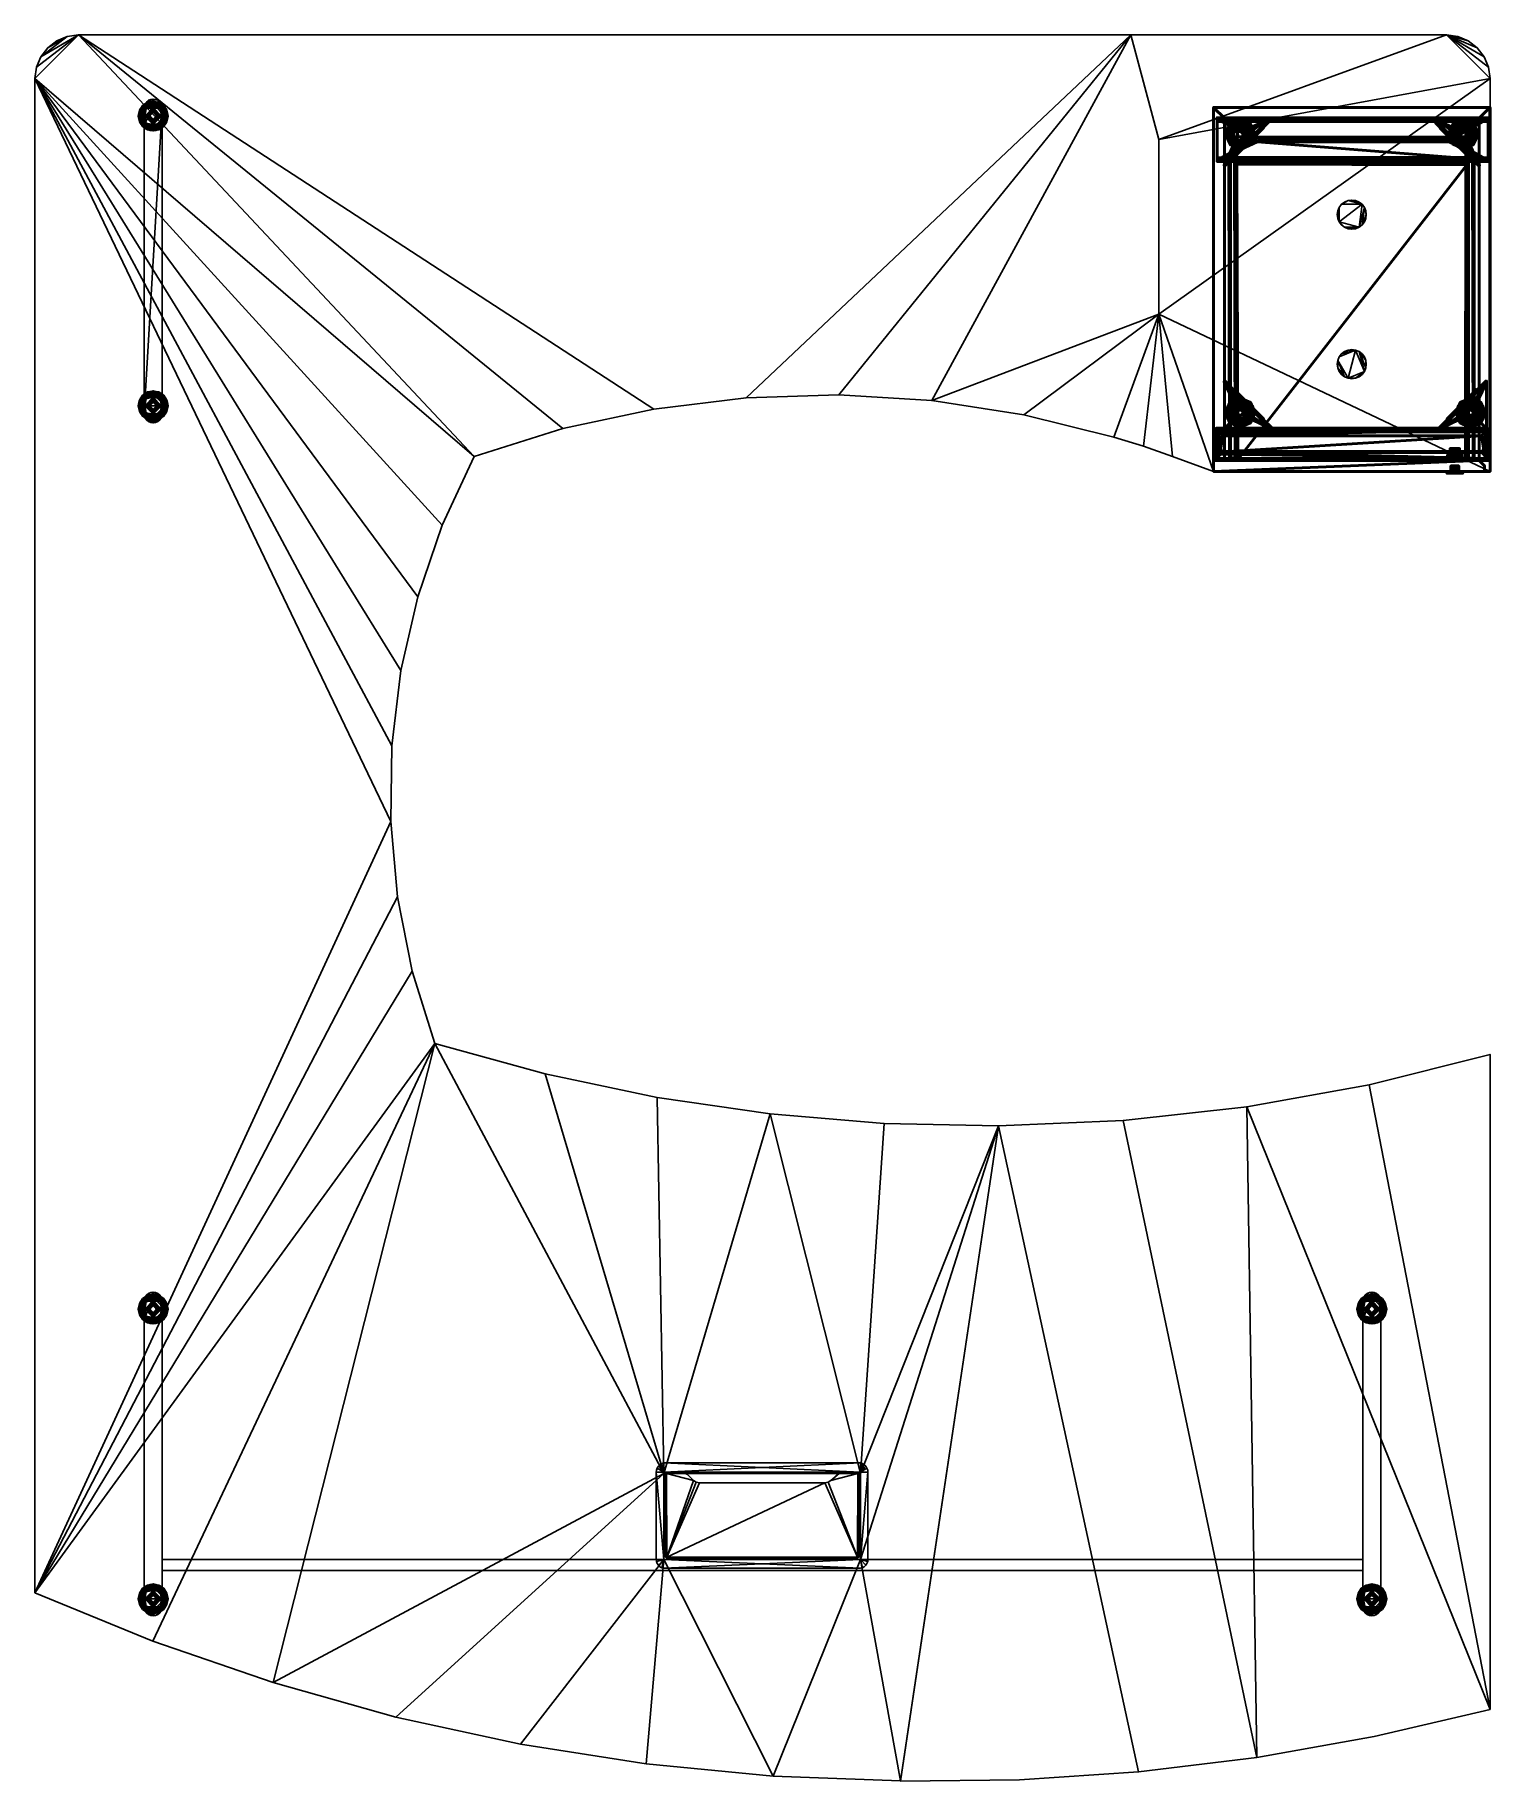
# Model space of a CAD drawing. Header units: millimetres. Extents: x -1000 to 1000, y -1301 to 1100.
import ezdxf

# ---------------------------------------------------------------- set-up
doc = ezdxf.new("R2010")
doc.units = ezdxf.units.MM
doc.layers.add('I-FURN', color=7, linetype='Continuous', lineweight=50)
doc.layers.add('I-FURN-PNLS', color=7, linetype='Continuous', lineweight=30)

# ---------------------------------------------------------------- blocks, each defined once
blk = doc.blocks.new('Modulo 2 gavetas - Modulo 2 gavetas-18900-_3D_')
at = {"layer": 'I-FURN', "color": 250, "true_color": 0x1d1d1d}
mesh = blk.add_polyface(dxfattribs=at)
corners = [(-190, 636.8, 585.4), (-190, 151.4, 585.4), (-175, 151.4, 585.4), (-175, 621.8, 585.4), (175, 621.8, 585.4), (175, 151.4, 585.4), (190, 151.4, 585.4), (190, 636.8, 585.4)]
mesh.append_faces([[corners[k] for k in face] for face in [(3, 0, 1, 2)]], dxfattribs={"vtx0": -1, "color": 250})
mesh.append_faces([[corners[k] for k in face] for face in [(0, 3, 4, 7)]], dxfattribs={"vtx0": -1, "vtx2": -1, "color": 250})
mesh.append_faces([[corners[k] for k in face] for face in [(6, 7, 4, 5)]], dxfattribs={"vtx1": -1, "color": 250})
mesh = blk.add_polyface(dxfattribs=at)
corners = [(-190, 636.8, 20), (190, 636.8, 20), (190, 151.4, 20), (175, 151.4, 20), (175, 621.8, 20), (-175, 621.8, 20), (-175, 151.4, 20), (-190, 151.4, 20)]
mesh.append_faces([[corners[k] for k in face] for face in [(4, 5, 0, 1)]], dxfattribs={"vtx1": -1, "vtx3": -1, "color": 250})
mesh.append_faces([[corners[k] for k in face] for face in [(2, 3, 4, 1)]], dxfattribs={"vtx2": -1, "color": 250})
mesh.append_faces([[corners[k] for k in face] for face in [(5, 6, 7, 0)]], dxfattribs={"vtx3": -1, "color": 250})
mesh = blk.add_polyface(dxfattribs=at)
corners = [(-190, 151.4, 585.4), (-190, 636.8, 585.4), (-190, 636.8, 20), (-190, 151.4, 20)]
mesh.append_faces([[corners[k] for k in face] for face in [(0, 1, 2, 3)]], dxfattribs={"color": 250})
mesh = blk.add_polyface(dxfattribs=at)
corners = [(-190, 636.8, 585.4), (190, 636.8, 585.4), (190, 636.8, 20), (-190, 636.8, 20)]
mesh.append_faces([[corners[k] for k in face] for face in [(3, 0, 1, 2)]], dxfattribs={"color": 250})
at = {"layer": 'I-FURN', "color": 250, "true_color": 0x403c36}
mesh = blk.add_polyface(dxfattribs=at)
corners = [(190.1, 636.8, 600.4), (-190, 636.8, 600.4), (-190, 136.4, 600.4), (190.1, 136.4, 600.4)]
mesh.append_faces([[corners[k] for k in face] for face in [(3, 0, 1, 2)]], dxfattribs={"color": 250})
mesh = blk.add_polyface(dxfattribs=at)
corners = [(190.1, 636.8, 585.4), (190.1, 136.4, 585.4), (-190, 136.4, 585.4), (-190, 636.8, 585.4)]
mesh.append_faces([[corners[k] for k in face] for face in [(2, 3, 0, 1)]], dxfattribs={"color": 250})
mesh = blk.add_polyface(dxfattribs=at)
corners = [(-190, 636.8, 600.4), (190.1, 636.8, 600.4), (190.1, 636.8, 585.4), (-190, 636.8, 585.4)]
mesh.append_faces([[corners[k] for k in face] for face in [(0, 1, 2, 3)]], dxfattribs={"color": 250})
mesh = blk.add_polyface(dxfattribs=at)
corners = [(-190, 136.4, 600.4), (-190, 636.8, 600.4), (-190, 636.8, 585.4), (-190, 136.4, 585.4)]
mesh.append_faces([[corners[k] for k in face] for face in [(0, 1, 2, 3)]], dxfattribs={"color": 250})
at = {"layer": 'I-FURN', "color": 250, "true_color": 0x1d1d1d}
mesh = blk.add_polyface(dxfattribs=at)
corners = [(190, 636.8, 585.4), (190, 151.4, 585.4), (190, 151.4, 20), (190, 636.8, 20)]
mesh.append_faces([[corners[k] for k in face] for face in [(3, 0, 1, 2)]], dxfattribs={"color": 250})
at = {"layer": 'I-FURN', "color": 250, "true_color": 0x403c36}
mesh = blk.add_polyface(dxfattribs=at)
corners = [(190.1, 636.8, 600.4), (190.1, 136.4, 600.4), (190.1, 136.4, 585.4), (190.1, 636.8, 585.4)]
mesh.append_faces([[corners[k] for k in face] for face in [(0, 1, 2, 3)]], dxfattribs={"color": 250})
at = {"layer": 'I-FURN', "color": 7, "true_color": 0xf5f5f3}
mesh = blk.add_polyface(dxfattribs=at)
corners = [(187.6, 622.6, 584), (187.6, 622.6, 576.1), (-185, 622.6, 576.1), (-185, 622.6, 584)]
mesh.append_faces([[corners[k] for k in face] for face in [(0, 1, 2, 3)]], dxfattribs={"color": 7})
mesh = blk.add_polyface(dxfattribs=at)
corners = [(-185, 621.1, 585.4), (187.6, 621.1, 585.4), (187.6, 622.1, 585), (187.6, 622.6, 584), (-185, 622.6, 584), (-185, 622.1, 585)]
mesh.append_faces([[corners[k] for k in face] for face in [(5, 2, 3, 4)]], dxfattribs={"vtx0": -1, "color": 7})
mesh.append_faces([[corners[k] for k in face] for face in [(5, 0, 1, 2)]], dxfattribs={"vtx3": -1, "color": 7})
mesh = blk.add_polyface(dxfattribs=at)
corners = [(-185, 622.6, 576.1), (-185, 622.4, 576.1), (-185, 622.2, 576.1), (-185, 622, 576.1), (-185, 621.9, 576.1), (-185, 621.9, 584), (-185, 622.6, 584)]
mesh.append_faces([[corners[k] for k in face] for face in [(5, 6, 2, 3)]], dxfattribs={"vtx1": -1, "vtx3": -1, "color": 7})
mesh.append_faces([[corners[k] for k in face] for face in [(3, 4, 5)]], dxfattribs={"vtx2": -1, "color": 7})
mesh.append_faces([[corners[k] for k in face] for face in [(6, 0, 1, 2)]], dxfattribs={"vtx3": -1, "color": 7})
mesh = blk.add_polyface(dxfattribs=at)
corners = [(-185, 622.6, 576.1), (187.6, 622.6, 576.1), (187.6, 622.1, 575.1), (187.6, 621.1, 574.7), (-185, 621.1, 574.7), (-185, 622.1, 575.1)]
mesh.append_faces([[corners[k] for k in face] for face in [(5, 2, 3, 4)]], dxfattribs={"vtx0": -1, "color": 7})
mesh.append_faces([[corners[k] for k in face] for face in [(5, 0, 1, 2)]], dxfattribs={"vtx3": -1, "color": 7})
mesh = blk.add_polyface(dxfattribs=at)
corners = [(-185, 621.9, 576.1), (187.6, 621.9, 576.1), (187.6, 621.9, 584), (-185, 621.9, 584)]
mesh.append_faces([[corners[k] for k in face] for face in [(0, 1, 2, 3)]], dxfattribs={"color": 7})
mesh = blk.add_polyface(dxfattribs=at)
corners = [(187.6, 621.1, 584.7), (-185, 621.1, 584.7), (-185, 621.6, 584.5), (-185, 621.9, 584), (187.6, 621.9, 584), (187.6, 621.6, 584.5)]
mesh.append_faces([[corners[k] for k in face] for face in [(4, 5, 2, 3)]], dxfattribs={"vtx1": -1, "color": 7})
mesh.append_faces([[corners[k] for k in face] for face in [(0, 1, 2, 5)]], dxfattribs={"vtx2": -1, "color": 7})
mesh = blk.add_polyface(dxfattribs=at)
corners = [(187.6, 621.9, 576.1), (-185, 621.9, 576.1), (-185, 621.6, 575.6), (-185, 621.1, 575.4), (187.6, 621.1, 575.4), (187.6, 621.6, 575.6)]
mesh.append_faces([[corners[k] for k in face] for face in [(4, 5, 2, 3)]], dxfattribs={"vtx1": -1, "color": 7})
mesh.append_faces([[corners[k] for k in face] for face in [(0, 1, 2, 5)]], dxfattribs={"vtx2": -1, "color": 7})
mesh = blk.add_polyface(dxfattribs=at)
corners = [(-185, 564, 585.4), (187.6, 564, 585.4), (187.6, 621.1, 585.4), (-185, 621.1, 585.4), (134, 589.4, 585.4), (130.8, 592.6, 585.4), (134, 595.7, 585.4), (137.1, 592.6, 585.4), (-130, 589.4, 585.4), (-133.2, 592.6, 585.4), (-130, 595.7, 585.4), (-126.9, 592.6, 585.4)]
mesh.append_faces([[corners[k] for k in face] for face in [(10, 3, 9)]], dxfattribs={"vtx0": -1, "vtx1": -1, "color": 7})
mesh.append_faces([[corners[k] for k in face] for face in [(0, 8, 9, 3), (11, 5, 6, 10), (2, 6, 7)]], dxfattribs={"vtx0": -1, "vtx2": -1, "color": 7})
mesh.append_faces([[corners[k] for k in face] for face in [(8, 0, 1, 4)]], dxfattribs={"vtx0": -1, "vtx2": -1, "vtx3": -1, "color": 7})
mesh.append_faces([[corners[k] for k in face] for face in [(2, 3, 10, 6)]], dxfattribs={"vtx1": -1, "vtx2": -1, "vtx3": -1, "color": 7})
mesh.append_faces([[corners[k] for k in face] for face in [(11, 8, 4, 5), (7, 4, 1, 2)]], dxfattribs={"vtx1": -1, "vtx3": -1, "color": 7})
mesh = blk.add_polyface(dxfattribs=at)
corners = [(187.6, 621.1, 584.7), (187.6, 564, 584.7), (-185, 564, 584.7), (-185, 621.1, 584.7), (134, 595.7, 584.7), (130.8, 592.6, 584.7), (134, 589.4, 584.7), (137.1, 592.6, 584.7), (-130, 595.7, 584.7), (-133.2, 592.6, 584.7), (-130, 589.4, 584.7), (-126.9, 592.6, 584.7)]
mesh.append_faces([[corners[k] for k in face] for face in [(2, 10, 1), (7, 1, 6)]], dxfattribs={"vtx0": -1, "vtx1": -1, "color": 7})
mesh.append_faces([[corners[k] for k in face] for face in [(3, 8, 9, 2)]], dxfattribs={"vtx0": -1, "vtx2": -1, "color": 7})
mesh.append_faces([[corners[k] for k in face] for face in [(8, 3, 0, 4)]], dxfattribs={"vtx0": -1, "vtx2": -1, "vtx3": -1, "color": 7})
mesh.append_faces([[corners[k] for k in face] for face in [(9, 10, 2), (5, 6, 11)]], dxfattribs={"vtx1": -1, "vtx2": -1, "color": 7})
mesh.append_faces([[corners[k] for k in face] for face in [(10, 11, 6, 1)]], dxfattribs={"vtx1": -1, "vtx2": -1, "vtx3": -1, "color": 7})
mesh.append_faces([[corners[k] for k in face] for face in [(4, 5, 11, 8), (7, 4, 0, 1)]], dxfattribs={"vtx1": -1, "vtx3": -1, "color": 7})
mesh = blk.add_polyface(dxfattribs=at)
corners = [(-185, 564, 584.7), (-185, 564, 584.9), (-185, 564, 585), (-185, 564, 585.2), (-185, 564, 585.4), (-185, 621.1, 585.4), (-185, 621.1, 584.7)]
mesh.append_faces([[corners[k] for k in face] for face in [(6, 2, 5)]], dxfattribs={"vtx0": -1, "vtx1": -1, "color": 7})
mesh.append_faces([[corners[k] for k in face] for face in [(1, 2, 6, 0)]], dxfattribs={"vtx1": -1, "color": 7})
mesh.append_faces([[corners[k] for k in face] for face in [(3, 4, 5, 2)]], dxfattribs={"vtx2": -1, "color": 7})
mesh = blk.add_polyface(dxfattribs=at)
corners = [(-185, 617.6, 575.4), (-185, 621.1, 575.4), (-185, 621.1, 575.2), (-185, 621.1, 575), (-185, 621.1, 574.9), (-185, 621.1, 574.7), (-185, 617.6, 574.7)]
mesh.append_faces([[corners[k] for k in face] for face in [(6, 3, 4, 5)]], dxfattribs={"vtx0": -1, "color": 7})
mesh.append_faces([[corners[k] for k in face] for face in [(0, 3, 6)]], dxfattribs={"vtx0": -1, "vtx1": -1, "color": 7})
mesh.append_faces([[corners[k] for k in face] for face in [(0, 1, 2, 3)]], dxfattribs={"vtx3": -1, "color": 7})
mesh = blk.add_polyface(dxfattribs=at)
corners = [(-185, 617.6, 574.7), (-185, 621.1, 574.7), (187.6, 621.1, 574.7), (187.6, 617.6, 574.7)]
mesh.append_faces([[corners[k] for k in face] for face in [(3, 0, 1, 2)]], dxfattribs={"color": 7})
mesh = blk.add_polyface(dxfattribs=at)
corners = [(187.6, 621.1, 575.4), (-185, 621.1, 575.4), (-185, 617.6, 575.4), (187.6, 617.6, 575.4)]
mesh.append_faces([[corners[k] for k in face] for face in [(1, 2, 3, 0)]], dxfattribs={"color": 7})
mesh = blk.add_polyface(dxfattribs=at)
corners = [(187.6, 617.6, 575.4), (-185, 617.6, 575.4), (-185, 617.6, 574.7), (187.6, 617.6, 574.7)]
mesh.append_faces([[corners[k] for k in face] for face in [(0, 1, 2, 3)]], dxfattribs={"color": 7})
at = {"layer": 'I-FURN', "color": 250, "true_color": 0x1d1d1d}
mesh = blk.add_polyface(dxfattribs=at)
corners = [(-175, 558.6, 20.5), (-175.1, 558.3, 20.5), (-175.3, 558, 20.6), (-175.4, 557.6, 20.6), (-175.6, 557.3, 20.7), (-163.5, 569.4, 20.7), (-163.4, 569.3, 21), (-163.3, 569.2, 21.2), (-122.5, 610.1, 21.2), (-122.5, 610.1, 21), (-122.6, 610.2, 20.7), (-110.6, 622.3, 20.7), (-110.9, 622.2, 20.6), (-111.2, 622, 20.6), (-111.5, 621.9, 20.5), (-111.9, 621.8, 20.5)]
mesh.append_faces([[corners[k] for k in face] for face in [(9, 6, 7, 8), (0, 14, 15)]], dxfattribs={"vtx0": -1, "color": 250})
mesh.append_faces([[corners[k] for k in face] for face in [(13, 10, 12), (3, 5, 2)]], dxfattribs={"vtx0": -1, "vtx1": -1, "color": 250})
mesh.append_faces([[corners[k] for k in face] for face in [(14, 5, 10), (1, 5, 14)]], dxfattribs={"vtx0": -1, "vtx1": -1, "vtx2": -1, "color": 250})
mesh.append_faces([[corners[k] for k in face] for face in [(10, 5, 6, 9), (14, 0, 1)]], dxfattribs={"vtx0": -1, "vtx2": -1, "color": 250})
mesh.append_faces([[corners[k] for k in face] for face in [(1, 2, 5), (13, 14, 10)]], dxfattribs={"vtx1": -1, "vtx2": -1, "color": 250})
mesh.append_faces([[corners[k] for k in face] for face in [(3, 4, 5), (10, 11, 12)]], dxfattribs={"vtx2": -1, "color": 250})
mesh = blk.add_polyface(dxfattribs=at)
corners = [(-175, 621.8, 585.4), (-175, 151.4, 585.4), (-175, 151.4, 20), (-175, 621.8, 20)]
mesh.append_faces([[corners[k] for k in face] for face in [(3, 0, 1, 2)]], dxfattribs={"color": 250})
mesh = blk.add_polyface(dxfattribs=at)
corners = [(175, 621.8, 585.4), (-175, 621.8, 585.4), (-175, 621.8, 20), (175, 621.8, 20)]
mesh.append_faces([[corners[k] for k in face] for face in [(0, 1, 2, 3)]], dxfattribs={"color": 250})
mesh = blk.add_polyface(dxfattribs=at)
corners = [(-175, 621.8, 20.5), (-175, 558.6, 20.5), (-111.9, 621.8, 20.5), (-149.8, 596.5, 20.5), (-156.9, 596.5, 20.5), (-156.9, 603.6, 20.5), (-149.8, 603.6, 20.5)]
mesh.append_faces([[corners[k] for k in face] for face in [(4, 1, 3)]], dxfattribs={"vtx0": -1, "vtx1": -1, "color": 250})
mesh.append_faces([[corners[k] for k in face] for face in [(3, 1, 2), (6, 2, 0, 5)]], dxfattribs={"vtx0": -1, "vtx2": -1, "color": 250})
mesh.append_faces([[corners[k] for k in face] for face in [(6, 3, 2)]], dxfattribs={"vtx1": -1, "vtx2": -1, "color": 250})
mesh.append_faces([[corners[k] for k in face] for face in [(4, 5, 0, 1)]], dxfattribs={"vtx1": -1, "vtx3": -1, "color": 250})
mesh = blk.add_polyface(dxfattribs=at)
corners = [(-175, 621.8, 20.5), (-111.9, 621.8, 20.5), (-111.9, 621.8, 19.6), (-111.9, 621.8, 19.1), (-111.9, 621.8, 18.6), (-175, 621.8, 18.6)]
mesh.append_faces([[corners[k] for k in face] for face in [(5, 3, 4)]], dxfattribs={"vtx0": -1, "color": 250})
mesh.append_faces([[corners[k] for k in face] for face in [(1, 2, 0)]], dxfattribs={"vtx1": -1, "color": 250})
mesh.append_faces([[corners[k] for k in face] for face in [(5, 0, 2, 3)]], dxfattribs={"vtx1": -1, "vtx3": -1, "color": 250})
mesh = blk.add_polyface(dxfattribs=at)
corners = [(-111.9, 621.8, 18.6), (-175, 558.6, 18.6), (-175, 621.8, 18.6), (-156.9, 603.6, 18.6), (-156.9, 596.5, 18.6), (-149.8, 596.5, 18.6), (-149.8, 603.6, 18.6)]
mesh.append_faces([[corners[k] for k in face] for face in [(5, 1, 4)]], dxfattribs={"vtx0": -1, "vtx1": -1, "color": 250})
mesh.append_faces([[corners[k] for k in face] for face in [(0, 5, 6), (2, 3, 4, 1)]], dxfattribs={"vtx0": -1, "vtx2": -1, "color": 250})
mesh.append_faces([[corners[k] for k in face] for face in [(0, 1, 5)]], dxfattribs={"vtx1": -1, "vtx2": -1, "color": 250})
mesh.append_faces([[corners[k] for k in face] for face in [(2, 0, 6, 3)]], dxfattribs={"vtx1": -1, "vtx3": -1, "color": 250})
mesh = blk.add_polyface(dxfattribs=at)
corners = [(-175, 621.8, 18.6), (-175, 558.6, 18.6), (-175, 558.6, 19.6), (-175, 558.6, 20), (-175, 558.6, 20.5), (-175, 621.8, 20.5)]
mesh.append_faces([[corners[k] for k in face] for face in [(2, 5, 0, 1)]], dxfattribs={"vtx0": -1, "color": 250})
mesh.append_faces([[corners[k] for k in face] for face in [(3, 4, 5, 2)]], dxfattribs={"vtx2": -1, "color": 250})
mesh = blk.add_polyface(dxfattribs=at)
corners = [(-174.6, 556.4, 19.4), (-174.7, 556.9, 19), (-174.8, 557.4, 18.8), (-174.9, 558, 18.7), (-175, 558.6, 18.6), (-111.9, 621.8, 18.6), (-111.3, 621.6, 18.7), (-110.7, 621.5, 18.8), (-110.1, 621.4, 19), (-109.6, 621.4, 19.4), (-121.7, 609.3, 19.4), (-121.3, 608.9, 20.2), (-121.1, 608.8, 21.2), (-162, 567.9, 21.2), (-162.1, 568, 20.2), (-162.5, 568.4, 19.4)]
mesh.append_faces([[corners[k] for k in face] for face in [(8, 10, 7), (2, 15, 1)]], dxfattribs={"vtx0": -1, "vtx1": -1, "color": 250})
mesh.append_faces([[corners[k] for k in face] for face in [(6, 10, 15), (6, 15, 3)]], dxfattribs={"vtx0": -1, "vtx1": -1, "vtx2": -1, "color": 250})
mesh.append_faces([[corners[k] for k in face] for face in [(15, 2, 3), (10, 6, 7)]], dxfattribs={"vtx0": -1, "vtx2": -1, "color": 250})
mesh.append_faces([[corners[k] for k in face] for face in [(13, 14, 11, 12), (5, 6, 4)]], dxfattribs={"vtx1": -1, "color": 250})
mesh.append_faces([[corners[k] for k in face] for face in [(3, 4, 6)]], dxfattribs={"vtx1": -1, "vtx2": -1, "color": 250})
mesh.append_faces([[corners[k] for k in face] for face in [(14, 15, 10, 11)]], dxfattribs={"vtx1": -1, "vtx3": -1, "color": 250})
mesh.append_faces([[corners[k] for k in face] for face in [(8, 9, 10), (15, 0, 1)]], dxfattribs={"vtx2": -1, "color": 250})
at = {"layer": 'I-FURN', "color": 250, "true_color": 0x191919}
mesh = blk.add_polyface(dxfattribs=at)
corners = [(-140, 615), (-133.4, 601.2), (-138.5, 586.7), (-152.3, 580.1), (-166.7, 585.2), (-173.3, 599), (-168.2, 613.4), (-154.4, 620.1)]
mesh.append_faces([[corners[k] for k in face] for face in [(4, 2, 3)]], dxfattribs={"vtx0": -1, "color": 250})
mesh.append_faces([[corners[k] for k in face] for face in [(1, 2, 7, 0), (5, 6, 4)]], dxfattribs={"vtx1": -1, "color": 250})
mesh.append_faces([[corners[k] for k in face] for face in [(6, 7, 2, 4)]], dxfattribs={"vtx1": -1, "vtx2": -1, "vtx3": -1, "color": 250})
mesh = blk.add_polyface(dxfattribs=at)
corners = [(-146.7, 607.5, 10), (-144.1, 610.4, 9.2), (-141.9, 612.8, 7.1), (-140.5, 614.4, 3.8), (-140, 615), (-154.4, 620.1), (-168.2, 613.4), (-173.3, 599), (-166.7, 585.2), (-166.2, 585.8, 3.8), (-164.7, 587.4, 7.1), (-162.6, 589.8, 9.2), (-160, 592.6, 10), (-163.1, 602.2, 10), (-156.4, 609.6, 10), (-152.1, 608.7, 10), (-161.7, 597.9, 10), (-145.3, 616.8), (-169.1, 590.3), (-149.4, 608.1, 10), (-160.9, 595.3, 10), (-148.4, 616.4, 7.1), (-145.7, 613.6, 8.3), (-169, 593.4, 7.1), (-168.2, 589.4, 5.6), (-154.7, 616.3, 7.8), (-161.3, 616.8), (-159.8, 605.9, 10), (-163.6, 613.8, 7.1), (-168.2, 608.6, 7.1), (-169.6, 599.7, 7.8), (-170.8, 606.2), (-144.7, 616.8, 4.7), (-165.6, 592, 8.8), (-149.9, 618.5), (-152, 619, 4.5), (-156, 619, 4.2), (-159.3, 615.8, 7.4), (-157.9, 618.4), (-159.9, 618.2, 3.7), (-171.2, 594.7), (-172, 596.7, 4.5), (-172.4, 600.7, 4.2), (-169.6, 604.2, 7.3), (-172, 602.6), (-172.1, 604.7, 3.7), (-154.3, 609.1, 10), (-151.6, 614.7, 8.8), (-164.8, 615.1), (-158.1, 607.7, 10), (-164.6, 610, 8.6), (-167.3, 612.5, 5), (-169.5, 609.8), (-161.4, 604, 10), (-167.7, 596.8, 8.8), (-161.3, 596.6, 10), (-162.4, 600, 10)]
mesh.append_faces([[corners[k] for k in face] for face in [(9, 18, 8)]], dxfattribs={"vtx0": -1, "color": 250})
mesh.append_faces([[corners[k] for k in face] for face in [(53, 43, 13)]], dxfattribs={"vtx0": -1, "vtx1": -1, "color": 250})
mesh.append_faces([[corners[k] for k in face] for face in [(21, 47, 19), (37, 25, 36), (42, 45, 44), (33, 11, 20), (19, 22, 21), (33, 23, 24), (19, 1, 22), (55, 23, 33), (3, 17, 32), (18, 24, 23), (22, 32, 21), (18, 9, 24), (41, 30, 42), (35, 36, 25), (39, 48, 28), (35, 47, 21), (7, 41, 42), (29, 53, 50), (40, 23, 41), (29, 51, 52), (32, 22, 2), (35, 5, 36), (33, 24, 10), (55, 54, 23), (32, 34, 21), (47, 35, 25), (21, 34, 35), (39, 28, 37), (38, 39, 36), (28, 49, 37), (36, 39, 37), (54, 41, 23), (43, 42, 30), (45, 42, 43), (43, 30, 13), (29, 45, 43), (14, 25, 37), (46, 47, 25), (51, 29, 50), (50, 49, 28), (51, 50, 28), (43, 53, 29), (48, 51, 28), (45, 29, 52), (41, 54, 30), (54, 56, 30)]], dxfattribs={"vtx0": -1, "vtx1": -1, "vtx2": -1, "color": 250})
mesh.append_faces([[corners[k] for k in face] for face in [(22, 1, 2), (25, 14, 46), (32, 2, 3), (24, 9, 10), (33, 10, 11), (51, 48, 6), (35, 34, 5), (37, 49, 14), (36, 5, 38), (41, 7, 40), (51, 6, 52)]], dxfattribs={"vtx0": -1, "vtx2": -1, "color": 250})
mesh.append_faces([[corners[k] for k in face] for face in [(39, 38, 26, 48)]], dxfattribs={"vtx0": -1, "vtx3": -1, "color": 250})
mesh.append_faces([[corners[k] for k in face] for face in [(16, 56, 54, 55), (15, 19, 47, 46), (17, 34, 32), (20, 55, 33), (27, 49, 50, 53), (56, 13, 30), (40, 18, 23), (31, 44, 45, 52), (44, 7, 42)]], dxfattribs={"vtx1": -1, "vtx2": -1, "color": 250})
mesh.append_faces([[corners[k] for k in face] for face in [(19, 0, 1), (3, 4, 17), (11, 12, 20)]], dxfattribs={"vtx2": -1, "color": 250})
mesh = blk.add_polyface(dxfattribs=at)
corners = [(-166.7, 585.2), (-152.3, 580.1), (-138.5, 586.7), (-133.4, 601.2), (-140, 615), (-140.5, 614.4, 3.8), (-141.9, 612.8, 7.1), (-144.1, 610.4, 9.2), (-146.7, 607.5, 10), (-143.6, 598, 10), (-150.2, 590.6, 10), (-160, 592.6, 10), (-162.6, 589.8, 9.2), (-164.7, 587.4, 7.1), (-166.2, 585.8, 3.8), (-154.6, 591.5, 10), (-144.9, 602.3, 10), (-161.4, 583.3), (-137.5, 609.9), (-157.3, 592.1, 10), (-145.8, 604.9, 10), (-158.3, 583.8, 7.1), (-161, 586.5, 8.3), (-137.6, 606.8, 7.1), (-138.4, 610.7, 5.6), (-152, 583.9, 7.8), (-145.4, 583.4), (-146.9, 594.3, 10), (-143.1, 586.4, 7.1), (-138.5, 591.6, 7.1), (-137.1, 600.5, 7.8), (-135.9, 593.9), (-161.9, 583.4, 4.7), (-141, 608.2, 8.8), (-156.8, 581.7), (-154.7, 581.2, 4.5), (-150.7, 581.2, 4.2), (-147.4, 584.4, 7.4), (-148.8, 581.8), (-146.8, 582, 3.7), (-135.4, 605.5), (-134.7, 603.4, 4.5), (-134.3, 599.4, 4.2), (-137, 596, 7.3), (-134.6, 597.5), (-134.6, 595.5, 3.7), (-152.4, 591, 10), (-155.1, 585.5, 8.8), (-141.9, 585.1), (-148.6, 592.4, 10), (-142.1, 590.1, 8.6), (-139.4, 587.7, 5), (-137.2, 590.3), (-145.2, 596.2, 10), (-139, 603.4, 8.8), (-145.4, 603.6, 10), (-144.2, 600.1, 10)]
mesh.append_faces([[corners[k] for k in face] for face in [(5, 18, 4)]], dxfattribs={"vtx0": -1, "color": 250})
mesh.append_faces([[corners[k] for k in face] for face in [(14, 32, 13), (53, 43, 9)]], dxfattribs={"vtx0": -1, "vtx1": -1, "color": 250})
mesh.append_faces([[corners[k] for k in face] for face in [(33, 7, 20), (21, 47, 19), (37, 25, 36), (42, 45, 44), (19, 12, 22), (33, 23, 24), (43, 30, 9), (55, 23, 33), (14, 17, 32), (18, 24, 23), (22, 32, 21), (21, 19, 22), (18, 5, 24), (35, 47, 21), (41, 30, 42), (35, 36, 25), (50, 51, 29), (3, 41, 42), (29, 53, 50), (40, 23, 41), (29, 51, 52), (32, 22, 13), (35, 1, 36), (33, 24, 6), (55, 54, 23), (32, 34, 21), (47, 35, 25), (21, 34, 35), (39, 28, 37), (38, 39, 36), (28, 49, 37), (36, 39, 37), (54, 41, 23), (43, 42, 30), (45, 42, 43), (54, 56, 30), (29, 45, 43), (10, 25, 37), (46, 47, 25), (39, 48, 28), (50, 49, 28), (51, 50, 28), (43, 53, 29), (48, 51, 28), (45, 29, 52), (41, 54, 30)]], dxfattribs={"vtx0": -1, "vtx1": -1, "vtx2": -1, "color": 250})
mesh.append_faces([[corners[k] for k in face] for face in [(25, 10, 46), (24, 5, 6), (22, 12, 13), (33, 6, 7), (35, 34, 1), (51, 48, 2), (36, 1, 38), (41, 3, 40), (51, 2, 52)]], dxfattribs={"vtx0": -1, "vtx2": -1, "color": 250})
mesh.append_faces([[corners[k] for k in face] for face in [(39, 38, 26, 48), (54, 55, 16, 56)]], dxfattribs={"vtx0": -1, "vtx3": -1, "color": 250})
mesh.append_faces([[corners[k] for k in face] for face in [(15, 19, 47, 46), (17, 34, 32), (20, 55, 33), (27, 49, 50, 53), (49, 10, 37), (40, 18, 23), (31, 44, 45, 52), (44, 3, 42), (56, 9, 30)]], dxfattribs={"vtx1": -1, "vtx2": -1, "color": 250})
mesh.append_faces([[corners[k] for k in face] for face in [(19, 11, 12), (7, 8, 20), (14, 0, 17)]], dxfattribs={"vtx2": -1, "color": 250})
at = {"layer": 'I-FURN', "color": 250, "true_color": 0x1d1d1d}
mesh = blk.add_polyface(dxfattribs=at)
corners = [(-122.5, 610.1, 21.2), (-163.3, 569.2, 21.2), (-163.3, 569.2, 29.9), (-122.5, 610.1, 29.9)]
mesh.append_faces([[corners[k] for k in face] for face in [(2, 3, 0, 1)]], dxfattribs={"color": 250})
mesh = blk.add_polyface(dxfattribs=at)
corners = [(-162, 567.9, 29.9), (-121.1, 608.8, 29.9), (-122.5, 610.1, 29.9), (-163.3, 569.2, 29.9)]
mesh.append_faces([[corners[k] for k in face] for face in [(1, 2, 3, 0)]], dxfattribs={"color": 250})
at = {"layer": 'I-FURN', "color": 250, "true_color": 0x191919}
mesh = blk.add_polyface(dxfattribs=at)
corners = [(-160, 592.6, 10), (-150.2, 590.6, 10), (-143.6, 598, 10), (-146.7, 607.5, 10), (-156.4, 609.6, 10), (-163.1, 602.2, 10), (-156.7, 596.4, 10), (-157.1, 603.4, 10), (-150, 603.8, 10), (-149.6, 596.7, 10)]
mesh.append_faces([[corners[k] for k in face] for face in [(9, 2, 8)]], dxfattribs={"vtx0": -1, "vtx1": -1, "color": 250})
mesh.append_faces([[corners[k] for k in face] for face in [(4, 7, 8), (7, 4, 5), (1, 9, 6, 0), (9, 1, 2)]], dxfattribs={"vtx0": -1, "vtx2": -1, "color": 250})
mesh.append_faces([[corners[k] for k in face] for face in [(8, 2, 3, 4)]], dxfattribs={"vtx0": -1, "vtx3": -1, "color": 250})
mesh.append_faces([[corners[k] for k in face] for face in [(5, 0, 6, 7)]], dxfattribs={"vtx1": -1, "vtx3": -1, "color": 250})
at = {"layer": 'I-FURN', "color": 250, "true_color": 0x1d1d1d}
mesh = blk.add_polyface(dxfattribs=at)
corners = [(-162, 567.9, 29.9), (-162, 567.9, 21.2), (-121.1, 608.8, 21.2), (-121.1, 608.8, 29.9)]
mesh.append_faces([[corners[k] for k in face] for face in [(2, 3, 0, 1)]], dxfattribs={"color": 250})
at = {"layer": 'I-FURN', "color": 250, "true_color": 0x191919}
mesh = blk.add_polyface(dxfattribs=at)
corners = [(-156.7, 596.4, 10), (-156.7, 596.4, 16.2), (-156.7, 596.4, 22.5), (-156.7, 596.4, 28.8), (-156.7, 596.4, 35), (-157.1, 603.4, 35), (-150, 603.8, 35), (-150, 603.8, 28.7), (-150, 603.8, 22.5), (-150, 603.8, 16.2), (-150, 603.8, 10), (-157.1, 603.4, 10)]
mesh.append_faces([[corners[k] for k in face] for face in [(7, 5, 6)]], dxfattribs={"vtx0": -1, "color": 250})
mesh.append_faces([[corners[k] for k in face] for face in [(11, 2, 5), (8, 11, 5, 7)]], dxfattribs={"vtx0": -1, "vtx1": -1, "vtx2": -1, "color": 250})
mesh.append_faces([[corners[k] for k in face] for face in [(1, 2, 11, 0)]], dxfattribs={"vtx1": -1, "color": 250})
mesh.append_faces([[corners[k] for k in face] for face in [(3, 4, 5, 2), (9, 10, 11, 8)]], dxfattribs={"vtx2": -1, "color": 250})
mesh = blk.add_polyface(dxfattribs=at)
corners = [(-150, 603.8, 35), (-157.1, 603.4, 35), (-156.7, 596.4, 35), (-149.6, 596.7, 35)]
mesh.append_faces([[corners[k] for k in face] for face in [(0, 1, 2, 3)]], dxfattribs={"color": 250})
at = {"layer": 'I-FURN', "color": 250, "true_color": 0x1d1d1d}
mesh = blk.add_polyface(dxfattribs=at)
corners = [(-156.9, 603.6, 20.5), (-156.9, 596.5, 20.5), (-149.8, 596.5, 20.5), (-149.8, 596.5, 20), (-149.8, 596.5, 19.5), (-149.8, 596.5, 19.1), (-149.8, 596.5, 18.6), (-156.9, 596.5, 18.6), (-156.9, 603.6, 18.6), (-156.9, 603.6, 19.1), (-156.9, 603.6, 19.5), (-156.9, 603.6, 20)]
mesh.append_faces([[corners[k] for k in face] for face in [(7, 4, 5, 6)]], dxfattribs={"vtx0": -1, "color": 250})
mesh.append_faces([[corners[k] for k in face] for face in [(1, 4, 7)]], dxfattribs={"vtx0": -1, "vtx1": -1, "vtx2": -1, "color": 250})
mesh.append_faces([[corners[k] for k in face] for face in [(1, 7, 10, 11)]], dxfattribs={"vtx0": -1, "vtx1": -1, "vtx3": -1, "color": 250})
mesh.append_faces([[corners[k] for k in face] for face in [(0, 1, 11)]], dxfattribs={"vtx1": -1, "color": 250})
mesh.append_faces([[corners[k] for k in face] for face in [(1, 2, 3, 4), (7, 8, 9, 10)]], dxfattribs={"vtx3": -1, "color": 250})
mesh = blk.add_polyface(dxfattribs=at)
corners = [(-149.8, 596.5, 18.6), (-149.8, 596.5, 19.1), (-149.8, 596.5, 19.5), (-149.8, 596.5, 20), (-149.8, 596.5, 20.5), (-149.8, 603.6, 20.5), (-156.9, 603.6, 20.5), (-156.9, 603.6, 20), (-156.9, 603.6, 19.5), (-156.9, 603.6, 19.1), (-156.9, 603.6, 18.6), (-149.8, 603.6, 18.6)]
mesh.append_faces([[corners[k] for k in face] for face in [(2, 5, 11)]], dxfattribs={"vtx0": -1, "vtx1": -1, "vtx2": -1, "color": 250})
mesh.append_faces([[corners[k] for k in face] for face in [(5, 7, 8, 11)]], dxfattribs={"vtx0": -1, "vtx2": -1, "vtx3": -1, "color": 250})
mesh.append_faces([[corners[k] for k in face] for face in [(9, 10, 11, 8), (5, 6, 7), (3, 4, 5, 2)]], dxfattribs={"vtx2": -1, "color": 250})
mesh.append_faces([[corners[k] for k in face] for face in [(11, 0, 1, 2)]], dxfattribs={"vtx3": -1, "color": 250})
at = {"layer": 'I-FURN', "color": 250, "true_color": 0x191919}
mesh = blk.add_polyface(dxfattribs=at)
corners = [(-150, 603.8, 35), (-149.6, 596.7, 35), (-156.7, 596.4, 35), (-156.7, 596.4, 28.8), (-156.7, 596.4, 22.5), (-156.7, 596.4, 16.2), (-156.7, 596.4, 10), (-149.6, 596.7, 10), (-150, 603.8, 10), (-150, 603.8, 16.2), (-150, 603.8, 22.5), (-150, 603.8, 28.7)]
mesh.append_faces([[corners[k] for k in face] for face in [(7, 1, 4)]], dxfattribs={"vtx0": -1, "vtx1": -1, "vtx2": -1, "color": 250})
mesh.append_faces([[corners[k] for k in face] for face in [(10, 11, 1, 7)]], dxfattribs={"vtx1": -1, "vtx2": -1, "vtx3": -1, "color": 250})
mesh.append_faces([[corners[k] for k in face] for face in [(11, 0, 1), (5, 6, 7, 4)]], dxfattribs={"vtx2": -1, "color": 250})
mesh.append_faces([[corners[k] for k in face] for face in [(7, 8, 9, 10), (1, 2, 3, 4)]], dxfattribs={"vtx3": -1, "color": 250})
at = {"layer": 'I-FURN', "color": 250, "true_color": 0x1d1d1d}
mesh = blk.add_polyface(dxfattribs=at)
corners = [(-122.6, 610.2, 20.7), (-121.7, 609.3, 19.4), (-109.6, 621.4, 19.4), (-110.6, 622.3, 20.7)]
mesh.append_faces([[corners[k] for k in face] for face in [(0, 1, 2, 3)]], dxfattribs={"color": 250})
mesh = blk.add_polyface(dxfattribs=at)
corners = [(-121.1, 608.8, 21.2), (-122.5, 610.1, 21.2), (-122.5, 610.1, 29.9), (-121.1, 608.8, 29.9)]
mesh.append_faces([[corners[k] for k in face] for face in [(0, 1, 2, 3)]], dxfattribs={"color": 250})
mesh = blk.add_polyface(dxfattribs=at)
corners = [(109.6, 621.4, 19.4), (121.7, 609.3, 19.4), (122.6, 610.2, 20.7), (110.6, 622.3, 20.7)]
mesh.append_faces([[corners[k] for k in face] for face in [(2, 3, 0, 1)]], dxfattribs={"color": 250})
mesh = blk.add_polyface(dxfattribs=at)
corners = [(109.6, 621.4, 19.4), (110.1, 621.4, 19), (110.7, 621.5, 18.8), (111.3, 621.6, 18.7), (111.9, 621.8, 18.6), (175, 558.6, 18.6), (174.9, 558, 18.7), (174.8, 557.4, 18.8), (174.7, 556.9, 19), (174.6, 556.4, 19.4), (162.5, 568.4, 19.4), (162.1, 568, 20.2), (162, 567.9, 21.2), (121.1, 608.8, 21.2), (121.3, 608.9, 20.2), (121.7, 609.3, 19.4)]
mesh.append_faces([[corners[k] for k in face] for face in [(8, 10, 7), (2, 15, 1)]], dxfattribs={"vtx0": -1, "vtx1": -1, "color": 250})
mesh.append_faces([[corners[k] for k in face] for face in [(6, 10, 15), (6, 15, 3)]], dxfattribs={"vtx0": -1, "vtx1": -1, "vtx2": -1, "color": 250})
mesh.append_faces([[corners[k] for k in face] for face in [(15, 2, 3), (10, 6, 7)]], dxfattribs={"vtx0": -1, "vtx2": -1, "color": 250})
mesh.append_faces([[corners[k] for k in face] for face in [(13, 14, 11, 12), (5, 6, 4)]], dxfattribs={"vtx1": -1, "color": 250})
mesh.append_faces([[corners[k] for k in face] for face in [(3, 4, 6)]], dxfattribs={"vtx1": -1, "vtx2": -1, "color": 250})
mesh.append_faces([[corners[k] for k in face] for face in [(14, 15, 10, 11)]], dxfattribs={"vtx1": -1, "vtx3": -1, "color": 250})
mesh.append_faces([[corners[k] for k in face] for face in [(8, 9, 10), (15, 0, 1)]], dxfattribs={"vtx2": -1, "color": 250})
mesh = blk.add_polyface(dxfattribs=at)
corners = [(111.9, 621.8, 20.5), (111.5, 621.9, 20.5), (111.2, 622, 20.6), (110.9, 622.2, 20.6), (110.6, 622.3, 20.7), (122.6, 610.2, 20.7), (122.5, 610.1, 21), (122.5, 610.1, 21.2), (163.3, 569.2, 21.2), (163.4, 569.3, 21), (163.5, 569.4, 20.7), (175.6, 557.3, 20.7), (175.4, 557.6, 20.6), (175.3, 558, 20.6), (175.1, 558.3, 20.5), (175, 558.6, 20.5)]
mesh.append_faces([[corners[k] for k in face] for face in [(9, 6, 7, 8), (0, 14, 15)]], dxfattribs={"vtx0": -1, "color": 250})
mesh.append_faces([[corners[k] for k in face] for face in [(13, 10, 12), (3, 5, 2)]], dxfattribs={"vtx0": -1, "vtx1": -1, "color": 250})
mesh.append_faces([[corners[k] for k in face] for face in [(14, 5, 10), (1, 5, 14)]], dxfattribs={"vtx0": -1, "vtx1": -1, "vtx2": -1, "color": 250})
mesh.append_faces([[corners[k] for k in face] for face in [(10, 5, 6, 9), (14, 0, 1)]], dxfattribs={"vtx0": -1, "vtx2": -1, "color": 250})
mesh.append_faces([[corners[k] for k in face] for face in [(1, 2, 5), (13, 14, 10)]], dxfattribs={"vtx1": -1, "vtx2": -1, "color": 250})
mesh.append_faces([[corners[k] for k in face] for face in [(3, 4, 5), (10, 11, 12)]], dxfattribs={"vtx2": -1, "color": 250})
mesh = blk.add_polyface(dxfattribs=at)
corners = [(175, 621.8, 20.5), (111.9, 621.8, 20.5), (175, 558.6, 20.5), (149.8, 596.5, 20.5), (149.8, 603.6, 20.5), (156.9, 603.6, 20.5), (156.9, 596.5, 20.5)]
mesh.append_faces([[corners[k] for k in face] for face in [(4, 1, 3)]], dxfattribs={"vtx0": -1, "vtx1": -1, "color": 250})
mesh.append_faces([[corners[k] for k in face] for face in [(3, 1, 2), (6, 2, 0, 5)]], dxfattribs={"vtx0": -1, "vtx2": -1, "color": 250})
mesh.append_faces([[corners[k] for k in face] for face in [(6, 3, 2)]], dxfattribs={"vtx1": -1, "vtx2": -1, "color": 250})
mesh.append_faces([[corners[k] for k in face] for face in [(4, 5, 0, 1)]], dxfattribs={"vtx1": -1, "vtx3": -1, "color": 250})
mesh = blk.add_polyface(dxfattribs=at)
corners = [(175, 558.6, 18.6), (111.9, 621.8, 18.6), (175, 621.8, 18.6), (156.9, 603.6, 18.6), (149.8, 603.6, 18.6), (149.8, 596.5, 18.6), (156.9, 596.5, 18.6)]
mesh.append_faces([[corners[k] for k in face] for face in [(5, 1, 4)]], dxfattribs={"vtx0": -1, "vtx1": -1, "color": 250})
mesh.append_faces([[corners[k] for k in face] for face in [(0, 5, 6), (2, 3, 4, 1)]], dxfattribs={"vtx0": -1, "vtx2": -1, "color": 250})
mesh.append_faces([[corners[k] for k in face] for face in [(0, 1, 5)]], dxfattribs={"vtx1": -1, "vtx2": -1, "color": 250})
mesh.append_faces([[corners[k] for k in face] for face in [(2, 0, 6, 3)]], dxfattribs={"vtx1": -1, "vtx3": -1, "color": 250})
mesh = blk.add_polyface(dxfattribs=at)
corners = [(175, 621.8, 18.6), (111.9, 621.8, 18.6), (111.9, 621.8, 19.6), (111.9, 621.8, 20), (111.9, 621.8, 20.5), (175, 621.8, 20.5)]
mesh.append_faces([[corners[k] for k in face] for face in [(2, 5, 0, 1)]], dxfattribs={"vtx0": -1, "color": 250})
mesh.append_faces([[corners[k] for k in face] for face in [(3, 4, 5, 2)]], dxfattribs={"vtx2": -1, "color": 250})
mesh = blk.add_polyface(dxfattribs=at)
corners = [(122.5, 610.1, 21.2), (121.1, 608.8, 21.2), (121.1, 608.8, 29.9), (122.5, 610.1, 29.9)]
mesh.append_faces([[corners[k] for k in face] for face in [(2, 3, 0, 1)]], dxfattribs={"color": 250})
mesh = blk.add_polyface(dxfattribs=at)
corners = [(121.1, 608.8, 29.9), (162, 567.9, 29.9), (163.3, 569.2, 29.9), (122.5, 610.1, 29.9)]
mesh.append_faces([[corners[k] for k in face] for face in [(1, 2, 3, 0)]], dxfattribs={"color": 250})
mesh = blk.add_polyface(dxfattribs=at)
corners = [(121.1, 608.8, 29.9), (121.1, 608.8, 21.2), (162, 567.9, 21.2), (162, 567.9, 29.9)]
mesh.append_faces([[corners[k] for k in face] for face in [(2, 3, 0, 1)]], dxfattribs={"color": 250})
mesh = blk.add_polyface(dxfattribs=at)
corners = [(163.3, 569.2, 21.2), (122.5, 610.1, 21.2), (122.5, 610.1, 29.9), (163.3, 569.2, 29.9)]
mesh.append_faces([[corners[k] for k in face] for face in [(2, 3, 0, 1)]], dxfattribs={"color": 250})
at = {"layer": 'I-FURN', "color": 250, "true_color": 0x191919}
mesh = blk.add_polyface(dxfattribs=at)
corners = [(166.7, 585.2), (152.3, 580.1), (138.5, 586.7), (133.4, 601.2), (140, 615), (154.4, 620.1), (168.2, 613.4), (173.3, 599)]
mesh.append_faces([[corners[k] for k in face] for face in [(4, 2, 3)]], dxfattribs={"vtx0": -1, "color": 250})
mesh.append_faces([[corners[k] for k in face] for face in [(1, 2, 7, 0), (5, 6, 4)]], dxfattribs={"vtx1": -1, "color": 250})
mesh.append_faces([[corners[k] for k in face] for face in [(6, 7, 2, 4)]], dxfattribs={"vtx1": -1, "vtx2": -1, "vtx3": -1, "color": 250})
mesh = blk.add_polyface(dxfattribs=at)
corners = [(140, 615), (133.4, 601.2), (138.5, 586.7), (152.3, 580.1), (166.7, 585.2), (166.2, 585.8, 3.8), (164.7, 587.4, 7.1), (162.6, 589.8, 9.2), (160, 592.6, 10), (150.2, 590.6, 10), (143.6, 598, 10), (146.7, 607.5, 10), (144.1, 610.4, 9.2), (141.9, 612.8, 7.1), (140.5, 614.4, 3.8), (144.9, 602.3, 10), (154.6, 591.5, 10), (137.5, 609.9), (161.4, 583.3), (145.8, 604.9, 10), (157.3, 592.1, 10), (137.6, 606.8, 7.1), (140.7, 609.1, 8.3), (158.3, 583.8, 7.1), (162.3, 584.1, 5.6), (137.1, 600.5, 7.8), (135.9, 593.9), (146.9, 594.3, 10), (138.7, 591.4, 7.1), (143.3, 586.3, 7.1), (152, 583.9, 7.8), (145.4, 583.4), (137.6, 610.4, 4.7), (160.1, 587, 8.8), (135.4, 605.5), (134.7, 603.4, 4.5), (134.3, 599.4, 4.2), (137.1, 595.9, 7.4), (134.6, 597.5), (134.6, 595.5, 3.7), (156.8, 581.7), (154.7, 581.2, 4.5), (150.7, 581.2, 4.2), (147.5, 584.3, 7.3), (148.8, 581.8), (146.8, 582, 3.7), (144.2, 600.1, 10), (139, 603.4, 8.8), (137.2, 590.3), (145.2, 596.2, 10), (142.2, 590, 8.6), (139.5, 587.6, 5), (141.9, 585.1), (148.6, 592.4, 10), (155.1, 585.5, 8.8), (155.9, 591.8, 10), (152.4, 591, 10)]
mesh.append_faces([[corners[k] for k in face] for face in [(5, 18, 4)]], dxfattribs={"vtx0": -1, "color": 250})
mesh.append_faces([[corners[k] for k in face] for face in [(14, 32, 13), (53, 43, 9)]], dxfattribs={"vtx0": -1, "vtx1": -1, "color": 250})
mesh.append_faces([[corners[k] for k in face] for face in [(33, 7, 20), (21, 47, 19), (37, 25, 36), (42, 45, 44), (19, 12, 22), (33, 23, 24), (43, 30, 9), (55, 23, 33), (14, 17, 32), (18, 24, 23), (22, 32, 21), (21, 19, 22), (18, 5, 24), (35, 47, 21), (41, 30, 42), (35, 36, 25), (28, 51, 50), (3, 41, 42), (29, 53, 50), (40, 23, 41), (29, 51, 52), (32, 22, 13), (35, 1, 36), (33, 24, 6), (55, 54, 23), (32, 34, 21), (47, 35, 25), (21, 34, 35), (39, 28, 37), (38, 39, 36), (28, 49, 37), (36, 39, 37), (54, 41, 23), (43, 42, 30), (45, 42, 43), (54, 56, 30), (29, 45, 43), (10, 25, 37), (46, 47, 25), (39, 48, 28), (50, 49, 28), (28, 48, 51), (43, 53, 29), (29, 50, 51), (45, 29, 52), (41, 54, 30)]], dxfattribs={"vtx0": -1, "vtx1": -1, "vtx2": -1, "color": 250})
mesh.append_faces([[corners[k] for k in face] for face in [(25, 10, 46), (24, 5, 6), (22, 12, 13), (33, 6, 7), (35, 34, 1), (51, 48, 2), (36, 1, 38), (41, 3, 40), (51, 2, 52)]], dxfattribs={"vtx0": -1, "vtx2": -1, "color": 250})
mesh.append_faces([[corners[k] for k in face] for face in [(39, 38, 26, 48), (54, 55, 16, 56)]], dxfattribs={"vtx0": -1, "vtx3": -1, "color": 250})
mesh.append_faces([[corners[k] for k in face] for face in [(15, 19, 47, 46), (17, 34, 32), (20, 55, 33), (27, 49, 50, 53), (49, 10, 37), (40, 18, 23), (31, 44, 45, 52), (44, 3, 42), (56, 9, 30)]], dxfattribs={"vtx1": -1, "vtx2": -1, "color": 250})
mesh.append_faces([[corners[k] for k in face] for face in [(19, 11, 12), (7, 8, 20), (14, 0, 17)]], dxfattribs={"vtx2": -1, "color": 250})
mesh = blk.add_polyface(dxfattribs=at)
corners = [(160, 592.6, 10), (162.6, 589.8, 9.2), (164.7, 587.4, 7.1), (166.2, 585.8, 3.8), (166.7, 585.2), (173.3, 599), (168.2, 613.4), (154.4, 620.1), (140, 615), (140.5, 614.4, 3.8), (141.9, 612.8, 7.1), (144.1, 610.4, 9.2), (146.7, 607.5, 10), (156.4, 609.6, 10), (163.1, 602.2, 10), (161.7, 597.9, 10), (152.1, 608.7, 10), (169.1, 590.3), (145.3, 616.8), (160.9, 595.3, 10), (149.4, 608.1, 10), (169, 593.4, 7.1), (166, 591, 8.3), (148.4, 616.4, 7.1), (144.3, 616, 5.6), (169.6, 599.7, 7.8), (170.8, 606.2), (159.8, 605.9, 10), (168, 608.8, 7.1), (163.3, 613.9, 7.1), (154.7, 616.3, 7.8), (161.3, 616.8), (169, 589.7, 4.7), (146.6, 613.2, 8.8), (171.2, 594.7), (172, 596.7, 4.5), (172.4, 600.7, 4.2), (169.6, 604.3, 7.4), (172, 602.6), (172, 604.7, 3.7), (149.9, 618.5), (152, 619, 4.5), (156, 619, 4.2), (159.2, 615.9, 7.3), (157.9, 618.4), (159.9, 618.2, 3.7), (162.4, 600, 10), (167.7, 596.8, 8.8), (169.5, 609.8), (161.4, 604, 10), (164.4, 610.2, 8.6), (167.2, 612.6, 5), (164.8, 615.1), (158.1, 607.7, 10), (151.6, 614.7, 8.8), (150.7, 608.4, 10), (154.3, 609.1, 10)]
mesh.append_faces([[corners[k] for k in face] for face in [(9, 18, 8)]], dxfattribs={"vtx0": -1, "color": 250})
mesh.append_faces([[corners[k] for k in face] for face in [(53, 43, 13)]], dxfattribs={"vtx0": -1, "vtx1": -1, "color": 250})
mesh.append_faces([[corners[k] for k in face] for face in [(43, 30, 13), (21, 47, 19), (37, 14, 25), (37, 25, 36), (42, 45, 44), (33, 11, 20), (19, 22, 21), (33, 23, 24), (19, 1, 22), (55, 23, 33), (3, 17, 32), (18, 24, 23), (22, 32, 21), (18, 9, 24), (41, 30, 42), (35, 36, 25), (39, 48, 28), (7, 41, 42), (29, 53, 50), (40, 23, 41), (29, 51, 52), (32, 22, 2), (35, 5, 36), (33, 24, 10), (55, 54, 23), (32, 34, 21), (47, 35, 25), (21, 34, 35), (39, 28, 37), (38, 39, 36), (28, 49, 37), (36, 39, 37), (54, 41, 23), (43, 42, 30), (45, 42, 43), (54, 56, 30), (29, 45, 43), (35, 47, 21), (46, 47, 25), (51, 50, 28), (50, 49, 28), (28, 48, 51), (43, 53, 29), (29, 50, 51), (45, 29, 52), (41, 54, 30)]], dxfattribs={"vtx0": -1, "vtx1": -1, "vtx2": -1, "color": 250})
mesh.append_faces([[corners[k] for k in face] for face in [(22, 1, 2), (32, 2, 3), (24, 9, 10), (33, 10, 11), (51, 48, 6), (35, 34, 5), (37, 49, 14), (25, 14, 46), (36, 5, 38), (41, 7, 40), (51, 6, 52)]], dxfattribs={"vtx0": -1, "vtx2": -1, "color": 250})
mesh.append_faces([[corners[k] for k in face] for face in [(39, 38, 26, 48), (54, 55, 16, 56)]], dxfattribs={"vtx0": -1, "vtx3": -1, "color": 250})
mesh.append_faces([[corners[k] for k in face] for face in [(15, 19, 47, 46), (17, 34, 32), (20, 55, 33), (27, 49, 50, 53), (40, 18, 23), (31, 44, 45, 52), (44, 7, 42), (56, 13, 30)]], dxfattribs={"vtx1": -1, "vtx2": -1, "color": 250})
mesh.append_faces([[corners[k] for k in face] for face in [(19, 0, 1), (3, 4, 17), (11, 12, 20)]], dxfattribs={"vtx2": -1, "color": 250})
mesh = blk.add_polyface(dxfattribs=at)
corners = [(146.7, 607.5, 10), (143.6, 598, 10), (150.2, 590.6, 10), (160, 592.6, 10), (163.1, 602.2, 10), (156.4, 609.6, 10), (150, 603.8, 10), (157.1, 603.4, 10), (156.7, 596.4, 10), (149.6, 596.7, 10)]
mesh.append_faces([[corners[k] for k in face] for face in [(9, 2, 8)]], dxfattribs={"vtx0": -1, "vtx1": -1, "color": 250})
mesh.append_faces([[corners[k] for k in face] for face in [(4, 7, 8), (7, 4, 5), (1, 9, 6, 0), (9, 1, 2)]], dxfattribs={"vtx0": -1, "vtx2": -1, "color": 250})
mesh.append_faces([[corners[k] for k in face] for face in [(8, 2, 3, 4)]], dxfattribs={"vtx0": -1, "vtx3": -1, "color": 250})
mesh.append_faces([[corners[k] for k in face] for face in [(5, 0, 6, 7)]], dxfattribs={"vtx1": -1, "vtx3": -1, "color": 250})
mesh = blk.add_polyface(dxfattribs=at)
corners = [(156.7, 596.4, 35), (149.6, 596.7, 35), (150, 603.8, 35), (150, 603.8, 28.7), (150, 603.8, 22.5), (150, 603.8, 16.2), (150, 603.8, 10), (149.6, 596.7, 10), (156.7, 596.4, 10), (156.7, 596.4, 16.2), (156.7, 596.4, 22.5), (156.7, 596.4, 28.7)]
mesh.append_faces([[corners[k] for k in face] for face in [(7, 1, 4)]], dxfattribs={"vtx0": -1, "vtx1": -1, "vtx2": -1, "color": 250})
mesh.append_faces([[corners[k] for k in face] for face in [(10, 11, 1, 7)]], dxfattribs={"vtx1": -1, "vtx2": -1, "vtx3": -1, "color": 250})
mesh.append_faces([[corners[k] for k in face] for face in [(11, 0, 1), (5, 6, 7, 4)]], dxfattribs={"vtx2": -1, "color": 250})
mesh.append_faces([[corners[k] for k in face] for face in [(7, 8, 9, 10), (1, 2, 3, 4)]], dxfattribs={"vtx3": -1, "color": 250})
mesh = blk.add_polyface(dxfattribs=at)
corners = [(156.7, 596.4, 35), (157.1, 603.4, 35), (150, 603.8, 35), (149.6, 596.7, 35)]
mesh.append_faces([[corners[k] for k in face] for face in [(0, 1, 2, 3)]], dxfattribs={"color": 250})
at = {"layer": 'I-FURN', "color": 250, "true_color": 0x1d1d1d}
mesh = blk.add_polyface(dxfattribs=at)
corners = [(156.9, 603.6, 20.5), (149.8, 603.6, 20.5), (149.8, 596.5, 20.5), (149.8, 596.5, 20), (149.8, 596.5, 19.5), (149.8, 596.5, 19.1), (149.8, 596.5, 18.6), (149.8, 603.6, 18.6), (156.9, 603.6, 18.6), (156.9, 603.6, 19.1), (156.9, 603.6, 19.5), (156.9, 603.6, 20)]
mesh.append_faces([[corners[k] for k in face] for face in [(7, 4, 5, 6)]], dxfattribs={"vtx0": -1, "color": 250})
mesh.append_faces([[corners[k] for k in face] for face in [(1, 4, 7)]], dxfattribs={"vtx0": -1, "vtx1": -1, "vtx2": -1, "color": 250})
mesh.append_faces([[corners[k] for k in face] for face in [(1, 7, 10, 11)]], dxfattribs={"vtx0": -1, "vtx1": -1, "vtx3": -1, "color": 250})
mesh.append_faces([[corners[k] for k in face] for face in [(0, 1, 11)]], dxfattribs={"vtx1": -1, "color": 250})
mesh.append_faces([[corners[k] for k in face] for face in [(1, 2, 3, 4), (7, 8, 9, 10)]], dxfattribs={"vtx3": -1, "color": 250})
mesh = blk.add_polyface(dxfattribs=at)
corners = [(149.8, 596.5, 18.6), (149.8, 596.5, 19.1), (149.8, 596.5, 19.5), (149.8, 596.5, 20), (149.8, 596.5, 20.5), (156.9, 596.5, 20.5), (156.9, 603.6, 20.5), (156.9, 603.6, 20), (156.9, 603.6, 19.5), (156.9, 603.6, 19.1), (156.9, 603.6, 18.6), (156.9, 596.5, 18.6)]
mesh.append_faces([[corners[k] for k in face] for face in [(2, 5, 11)]], dxfattribs={"vtx0": -1, "vtx1": -1, "vtx2": -1, "color": 250})
mesh.append_faces([[corners[k] for k in face] for face in [(5, 7, 8, 11)]], dxfattribs={"vtx0": -1, "vtx2": -1, "vtx3": -1, "color": 250})
mesh.append_faces([[corners[k] for k in face] for face in [(9, 10, 11, 8), (5, 6, 7), (3, 4, 5, 2)]], dxfattribs={"vtx2": -1, "color": 250})
mesh.append_faces([[corners[k] for k in face] for face in [(11, 0, 1, 2)]], dxfattribs={"vtx3": -1, "color": 250})
at = {"layer": 'I-FURN', "color": 250, "true_color": 0x191919}
mesh = blk.add_polyface(dxfattribs=at)
corners = [(150, 603.8, 10), (150, 603.8, 16.2), (150, 603.8, 22.5), (150, 603.8, 28.7), (150, 603.8, 35), (157.1, 603.4, 35), (156.7, 596.4, 35), (156.7, 596.4, 28.7), (156.7, 596.4, 22.5), (156.7, 596.4, 16.2), (156.7, 596.4, 10), (157.1, 603.4, 10)]
mesh.append_faces([[corners[k] for k in face] for face in [(7, 5, 6)]], dxfattribs={"vtx0": -1, "color": 250})
mesh.append_faces([[corners[k] for k in face] for face in [(11, 2, 5), (8, 11, 5, 7)]], dxfattribs={"vtx0": -1, "vtx1": -1, "vtx2": -1, "color": 250})
mesh.append_faces([[corners[k] for k in face] for face in [(1, 2, 11, 0)]], dxfattribs={"vtx1": -1, "color": 250})
mesh.append_faces([[corners[k] for k in face] for face in [(3, 4, 5, 2), (9, 10, 11, 8)]], dxfattribs={"vtx2": -1, "color": 250})
at = {"layer": 'I-FURN', "color": 250, "true_color": 0x1d1d1d}
mesh = blk.add_polyface(dxfattribs=at)
corners = [(175, 151.4, 585.4), (175, 621.8, 585.4), (175, 621.8, 20), (175, 151.4, 20)]
mesh.append_faces([[corners[k] for k in face] for face in [(0, 1, 2, 3)]], dxfattribs={"color": 250})
mesh = blk.add_polyface(dxfattribs=at)
corners = [(175, 621.8, 20.5), (175, 558.6, 20.5), (175, 558.6, 19.6), (175, 558.6, 19.1), (175, 558.6, 18.6), (175, 621.8, 18.6)]
mesh.append_faces([[corners[k] for k in face] for face in [(5, 3, 4)]], dxfattribs={"vtx0": -1, "color": 250})
mesh.append_faces([[corners[k] for k in face] for face in [(1, 2, 0)]], dxfattribs={"vtx1": -1, "color": 250})
mesh.append_faces([[corners[k] for k in face] for face in [(5, 0, 2, 3)]], dxfattribs={"vtx1": -1, "vtx3": -1, "color": 250})
at = {"layer": 'I-FURN', "color": 7, "true_color": 0xf5f5f3}
mesh = blk.add_polyface(dxfattribs=at)
corners = [(187.6, 621.9, 584), (187.6, 621.9, 576.1), (187.6, 622.6, 576.1), (187.6, 622.6, 584)]
mesh.append_faces([[corners[k] for k in face] for face in [(0, 1, 2, 3)]], dxfattribs={"color": 7})
mesh = blk.add_polyface(dxfattribs=at)
corners = [(187.6, 564, 585.4), (187.6, 564, 584.7), (187.6, 621.1, 584.7), (187.6, 621.1, 585.4)]
mesh.append_faces([[corners[k] for k in face] for face in [(1, 2, 3, 0)]], dxfattribs={"color": 7})
mesh = blk.add_polyface(dxfattribs=at)
corners = [(187.6, 617.6, 574.7), (187.6, 621.1, 574.7), (187.6, 621.1, 575.4), (187.6, 617.6, 575.4)]
mesh.append_faces([[corners[k] for k in face] for face in [(2, 3, 0, 1)]], dxfattribs={"color": 7})
mesh = blk.add_polyface(dxfattribs=at)
corners = [(-130, 595.7, 585.4), (-133.2, 592.6, 585.4), (-130, 589.4, 585.4), (-130, 589.4, 585.2), (-130, 589.4, 585), (-130, 589.4, 584.9), (-130, 589.4, 584.7), (-133.2, 592.6, 584.7), (-130, 595.7, 584.7), (-130, 595.7, 584.9), (-130, 595.7, 585), (-130, 595.7, 585.2)]
mesh.append_faces([[corners[k] for k in face] for face in [(7, 4, 5, 6)]], dxfattribs={"vtx0": -1, "color": 7})
mesh.append_faces([[corners[k] for k in face] for face in [(1, 4, 7)]], dxfattribs={"vtx0": -1, "vtx1": -1, "vtx2": -1, "color": 7})
mesh.append_faces([[corners[k] for k in face] for face in [(1, 7, 10, 11)]], dxfattribs={"vtx0": -1, "vtx1": -1, "vtx3": -1, "color": 7})
mesh.append_faces([[corners[k] for k in face] for face in [(0, 1, 11)]], dxfattribs={"vtx1": -1, "color": 7})
mesh.append_faces([[corners[k] for k in face] for face in [(1, 2, 3, 4), (7, 8, 9, 10)]], dxfattribs={"vtx3": -1, "color": 7})
mesh = blk.add_polyface(dxfattribs=at)
corners = [(-130, 589.4, 584.7), (-130, 589.4, 584.9), (-130, 589.4, 585), (-130, 589.4, 585.2), (-130, 589.4, 585.4), (-126.9, 592.6, 585.4), (-130, 595.7, 585.4), (-130, 595.7, 585.2), (-130, 595.7, 585), (-130, 595.7, 584.9), (-130, 595.7, 584.7), (-126.9, 592.6, 584.7)]
mesh.append_faces([[corners[k] for k in face] for face in [(2, 5, 11)]], dxfattribs={"vtx0": -1, "vtx1": -1, "vtx2": -1, "color": 7})
mesh.append_faces([[corners[k] for k in face] for face in [(5, 7, 8, 11)]], dxfattribs={"vtx0": -1, "vtx2": -1, "vtx3": -1, "color": 7})
mesh.append_faces([[corners[k] for k in face] for face in [(9, 10, 11, 8), (5, 6, 7), (3, 4, 5, 2)]], dxfattribs={"vtx2": -1, "color": 7})
mesh.append_faces([[corners[k] for k in face] for face in [(11, 0, 1, 2)]], dxfattribs={"vtx3": -1, "color": 7})
mesh = blk.add_polyface(dxfattribs=at)
corners = [(134, 595.7, 585.4), (130.8, 592.6, 585.4), (134, 589.4, 585.4), (134, 589.4, 585.2), (134, 589.4, 585), (134, 589.4, 584.9), (134, 589.4, 584.7), (130.8, 592.6, 584.7), (134, 595.7, 584.7), (134, 595.7, 584.9), (134, 595.7, 585), (134, 595.7, 585.2)]
mesh.append_faces([[corners[k] for k in face] for face in [(7, 4, 5, 6)]], dxfattribs={"vtx0": -1, "color": 7})
mesh.append_faces([[corners[k] for k in face] for face in [(1, 4, 7)]], dxfattribs={"vtx0": -1, "vtx1": -1, "vtx2": -1, "color": 7})
mesh.append_faces([[corners[k] for k in face] for face in [(1, 7, 10, 11)]], dxfattribs={"vtx0": -1, "vtx1": -1, "vtx3": -1, "color": 7})
mesh.append_faces([[corners[k] for k in face] for face in [(0, 1, 11)]], dxfattribs={"vtx1": -1, "color": 7})
mesh.append_faces([[corners[k] for k in face] for face in [(1, 2, 3, 4), (7, 8, 9, 10)]], dxfattribs={"vtx3": -1, "color": 7})
mesh = blk.add_polyface(dxfattribs=at)
corners = [(134, 589.4, 584.7), (134, 589.4, 584.9), (134, 589.4, 585), (134, 589.4, 585.2), (134, 589.4, 585.4), (137.1, 592.6, 585.4), (134, 595.7, 585.4), (134, 595.7, 585.2), (134, 595.7, 585), (134, 595.7, 584.9), (134, 595.7, 584.7), (137.1, 592.6, 584.7)]
mesh.append_faces([[corners[k] for k in face] for face in [(2, 5, 11)]], dxfattribs={"vtx0": -1, "vtx1": -1, "vtx2": -1, "color": 7})
mesh.append_faces([[corners[k] for k in face] for face in [(5, 7, 8, 11)]], dxfattribs={"vtx0": -1, "vtx2": -1, "vtx3": -1, "color": 7})
mesh.append_faces([[corners[k] for k in face] for face in [(9, 10, 11, 8), (5, 6, 7), (3, 4, 5, 2)]], dxfattribs={"vtx2": -1, "color": 7})
mesh.append_faces([[corners[k] for k in face] for face in [(11, 0, 1, 2)]], dxfattribs={"vtx3": -1, "color": 7})
mesh = blk.add_polyface(dxfattribs=at)
corners = [(-185, 567.6, 574.7), (-185, 564, 574.7), (-185, 564, 575.4), (-185, 567.6, 575.4)]
mesh.append_faces([[corners[k] for k in face] for face in [(2, 3, 0, 1)]], dxfattribs={"color": 7})
mesh = blk.add_polyface(dxfattribs=at)
corners = [(187.6, 564, 574.7), (-185, 564, 574.7), (-185, 567.6, 574.7), (187.6, 567.6, 574.7)]
mesh.append_faces([[corners[k] for k in face] for face in [(1, 2, 3, 0)]], dxfattribs={"color": 7})
mesh = blk.add_polyface(dxfattribs=at)
corners = [(-185, 567.6, 575.4), (-185, 564, 575.4), (187.6, 564, 575.4), (187.6, 567.6, 575.4)]
mesh.append_faces([[corners[k] for k in face] for face in [(3, 0, 1, 2)]], dxfattribs={"color": 7})
mesh = blk.add_polyface(dxfattribs=at)
corners = [(-185, 567.6, 575.4), (187.6, 567.6, 575.4), (187.6, 567.6, 574.7), (-185, 567.6, 574.7)]
mesh.append_faces([[corners[k] for k in face] for face in [(2, 3, 0, 1)]], dxfattribs={"color": 7})
mesh = blk.add_polyface(dxfattribs=at)
corners = [(187.6, 564, 585.4), (-185, 564, 585.4), (-185, 563, 585), (-185, 562.6, 584), (187.6, 562.6, 584), (187.6, 563, 585)]
mesh.append_faces([[corners[k] for k in face] for face in [(5, 2, 3, 4)]], dxfattribs={"vtx0": -1, "color": 7})
mesh.append_faces([[corners[k] for k in face] for face in [(5, 0, 1, 2)]], dxfattribs={"vtx3": -1, "color": 7})
mesh = blk.add_polyface(dxfattribs=at)
corners = [(-185, 564, 584.7), (187.6, 564, 584.7), (187.6, 563.5, 584.5), (187.6, 563.3, 584), (-185, 563.3, 584), (-185, 563.5, 584.5)]
mesh.append_faces([[corners[k] for k in face] for face in [(4, 5, 2, 3)]], dxfattribs={"vtx1": -1, "color": 7})
mesh.append_faces([[corners[k] for k in face] for face in [(0, 1, 2, 5)]], dxfattribs={"vtx2": -1, "color": 7})
mesh = blk.add_polyface(dxfattribs=at)
corners = [(187.6, 562.6, 576.1), (-185, 562.6, 576.1), (-185, 563, 575.1), (-185, 564, 574.7), (187.6, 564, 574.7), (187.6, 563, 575.1)]
mesh.append_faces([[corners[k] for k in face] for face in [(5, 2, 3, 4)]], dxfattribs={"vtx0": -1, "color": 7})
mesh.append_faces([[corners[k] for k in face] for face in [(5, 0, 1, 2)]], dxfattribs={"vtx3": -1, "color": 7})
mesh = blk.add_polyface(dxfattribs=at)
corners = [(-185, 563.3, 576.1), (187.6, 563.3, 576.1), (187.6, 563.5, 575.6), (187.6, 564, 575.4), (-185, 564, 575.4), (-185, 563.5, 575.6)]
mesh.append_faces([[corners[k] for k in face] for face in [(4, 5, 2, 3)]], dxfattribs={"vtx1": -1, "color": 7})
mesh.append_faces([[corners[k] for k in face] for face in [(0, 1, 2, 5)]], dxfattribs={"vtx2": -1, "color": 7})
mesh = blk.add_polyface(dxfattribs=at)
corners = [(-185, 563.3, 584), (-185, 563.3, 576.1), (-185, 562.6, 576.1), (-185, 562.6, 584)]
mesh.append_faces([[corners[k] for k in face] for face in [(3, 0, 1, 2)]], dxfattribs={"color": 7})
mesh = blk.add_polyface(dxfattribs=at)
corners = [(187.6, 563.3, 584), (187.6, 563.3, 576.1), (-185, 563.3, 576.1), (-185, 563.3, 584)]
mesh.append_faces([[corners[k] for k in face] for face in [(0, 1, 2, 3)]], dxfattribs={"color": 7})
mesh = blk.add_polyface(dxfattribs=at)
corners = [(-185, 562.6, 576.1), (187.6, 562.6, 576.1), (187.6, 562.6, 584), (-185, 562.6, 584)]
mesh.append_faces([[corners[k] for k in face] for face in [(3, 0, 1, 2)]], dxfattribs={"color": 7})
at = {"layer": 'I-FURN', "color": 250, "true_color": 0x1d1d1d}
mesh = blk.add_polyface(dxfattribs=at)
corners = [(-174.6, 556.4, 19.4), (-162.5, 568.4, 19.4), (-163.5, 569.4, 20.7), (-175.6, 557.3, 20.7)]
mesh.append_faces([[corners[k] for k in face] for face in [(2, 3, 0, 1)]], dxfattribs={"color": 250})
mesh = blk.add_polyface(dxfattribs=at)
corners = [(-169, 571.7, 272.4), (-168.3, 571.7, 272.4), (-167.5, 155.1, 272.4), (-168.2, 155.1, 272.4)]
mesh.append_faces([[corners[k] for k in face] for face in [(1, 2, 3, 0)]], dxfattribs={"color": 250})
mesh = blk.add_polyface(dxfattribs=at)
corners = [(-168.9, 571.7, 276.6), (-168.2, 571.7, 276.6), (-168.3, 571.7, 272.4), (-169, 571.7, 272.4)]
mesh.append_faces([[corners[k] for k in face] for face in [(1, 2, 3, 0)]], dxfattribs={"color": 250})
mesh = blk.add_polyface(dxfattribs=at)
corners = [(-168.1, 155.1, 276.6), (-168.9, 571.7, 276.6), (-169, 571.7, 272.4), (-168.2, 155.1, 272.4)]
mesh.append_faces([[corners[k] for k in face] for face in [(0, 1, 2, 3)]], dxfattribs={"color": 250})
mesh = blk.add_polyface(dxfattribs=at)
corners = [(-168.1, 155.1, 277), (-168, 155.5, 277.2), (-167.8, 155.6, 277.5), (-167.4, 155.5, 277.8), (-167.2, 155.1, 277.9), (-167, 155.1, 278), (-166.7, 155.1, 278), (-167.5, 571.7, 278), (-167.8, 571.7, 278), (-168, 571.7, 277.9), (-168.2, 571.4, 277.8), (-168.5, 571.2, 277.6), (-168.8, 571.4, 277.3), (-168.9, 571.7, 277), (-168.9, 571.7, 276.8), (-168.9, 571.7, 276.6), (-168.1, 155.1, 276.6), (-168.1, 155.1, 276.8)]
mesh.append_faces([[corners[k] for k in face] for face in [(8, 5, 6, 7)]], dxfattribs={"vtx0": -1, "color": 250})
mesh.append_faces([[corners[k] for k in face] for face in [(1, 13, 0), (12, 2, 11), (3, 11, 2)]], dxfattribs={"vtx0": -1, "vtx1": -1, "color": 250})
mesh.append_faces([[corners[k] for k in face] for face in [(14, 17, 0, 13), (1, 12, 13), (12, 1, 2), (10, 3, 4), (9, 4, 5, 8), (4, 9, 10)]], dxfattribs={"vtx0": -1, "vtx2": -1, "color": 250})
mesh.append_faces([[corners[k] for k in face] for face in [(10, 11, 3)]], dxfattribs={"vtx1": -1, "vtx2": -1, "color": 250})
mesh.append_faces([[corners[k] for k in face] for face in [(15, 16, 17, 14)]], dxfattribs={"vtx2": -1, "color": 250})
mesh = blk.add_polyface(dxfattribs=at)
corners = [(-168.3, 571.7, 272.4), (-168.2, 571.7, 276.6), (-167.4, 155.1, 276.6), (-167.5, 155.1, 272.4)]
mesh.append_faces([[corners[k] for k in face] for face in [(0, 1, 2, 3)]], dxfattribs={"color": 250})
mesh = blk.add_polyface(dxfattribs=at)
corners = [(-167, 155.1, 277.2), (-167, 155.4, 277.2), (-167.1, 155.6, 277.2), (-167.3, 155.6, 277), (-167.4, 155.4, 276.8), (-167.4, 155.1, 276.8), (-167.4, 155.1, 276.7), (-167.4, 155.1, 276.6), (-168.2, 571.7, 276.6), (-168.2, 571.7, 276.7), (-168.2, 571.7, 276.8), (-168.2, 571.5, 276.9), (-168.1, 571.3, 277), (-167.9, 571.3, 277.2), (-167.8, 571.5, 277.2), (-167.8, 571.7, 277.2), (-167.7, 571.7, 277.3), (-167.5, 571.7, 277.3), (-166.7, 155.1, 277.3), (-166.9, 155.1, 277.3)]
mesh.append_faces([[corners[k] for k in face] for face in [(5, 10, 4), (14, 1, 13)]], dxfattribs={"vtx0": -1, "vtx1": -1, "color": 250})
mesh.append_faces([[corners[k] for k in face] for face in [(12, 2, 3), (14, 0, 1)]], dxfattribs={"vtx0": -1, "vtx2": -1, "color": 250})
mesh.append_faces([[corners[k] for k in face] for face in [(18, 19, 16, 17)]], dxfattribs={"vtx1": -1, "color": 250})
mesh.append_faces([[corners[k] for k in face] for face in [(3, 4, 11), (10, 11, 4), (11, 12, 3), (1, 2, 13), (14, 15, 0), (12, 13, 2)]], dxfattribs={"vtx1": -1, "vtx2": -1, "color": 250})
mesh.append_faces([[corners[k] for k in face] for face in [(5, 6, 9, 10), (19, 0, 15, 16)]], dxfattribs={"vtx1": -1, "vtx3": -1, "color": 250})
mesh.append_faces([[corners[k] for k in face] for face in [(6, 7, 8, 9)]], dxfattribs={"vtx3": -1, "color": 250})
mesh = blk.add_polyface(dxfattribs=at)
corners = [(-168.2, 570.1, 500.7), (-167.5, 570.1, 500.7), (-167.4, 154.5, 500.8), (-168.1, 154.5, 500.8)]
mesh.append_faces([[corners[k] for k in face] for face in [(1, 2, 3, 0)]], dxfattribs={"color": 250})
mesh = blk.add_polyface(dxfattribs=at)
corners = [(-168.2, 570.1, 504.9), (-167.5, 570.1, 504.9), (-167.5, 570.1, 500.7), (-168.2, 570.1, 500.7)]
mesh.append_faces([[corners[k] for k in face] for face in [(1, 2, 3, 0)]], dxfattribs={"color": 250})
mesh = blk.add_polyface(dxfattribs=at)
corners = [(-168.1, 154.5, 504.9), (-168.2, 570.1, 504.9), (-168.2, 570.1, 500.7), (-168.1, 154.5, 500.8)]
mesh.append_faces([[corners[k] for k in face] for face in [(1, 2, 3, 0)]], dxfattribs={"color": 250})
mesh = blk.add_polyface(dxfattribs=at)
corners = [(-168.1, 154.5, 505.4), (-168, 154.9, 505.6), (-167.8, 155, 505.9), (-167.4, 154.9, 506.1), (-167.2, 154.5, 506.3), (-167, 154.5, 506.3), (-166.7, 154.5, 506.3), (-166.8, 570.1, 506.3), (-167, 570.1, 506.3), (-167.2, 570.1, 506.2), (-167.4, 569.8, 506.2), (-167.7, 569.6, 505.9), (-168, 569.8, 505.6), (-168.1, 570.1, 505.3), (-168.1, 570.1, 505.1), (-168.2, 570.1, 504.9), (-168.1, 154.5, 504.9), (-168.1, 154.5, 505.1)]
mesh.append_faces([[corners[k] for k in face] for face in [(10, 4, 9), (6, 8, 5), (3, 11, 2), (0, 14, 17), (12, 2, 11)]], dxfattribs={"vtx0": -1, "vtx1": -1, "color": 250})
mesh.append_faces([[corners[k] for k in face] for face in [(10, 3, 4), (3, 10, 11), (1, 12, 13), (0, 13, 14), (17, 14, 15)]], dxfattribs={"vtx0": -1, "vtx2": -1, "color": 250})
mesh.append_faces([[corners[k] for k in face] for face in [(8, 9, 5), (4, 5, 9), (1, 2, 12), (0, 1, 13)]], dxfattribs={"vtx1": -1, "vtx2": -1, "color": 250})
mesh.append_faces([[corners[k] for k in face] for face in [(6, 7, 8), (15, 16, 17)]], dxfattribs={"vtx2": -1, "color": 250})
mesh = blk.add_polyface(dxfattribs=at)
corners = [(-160.4, 155.1, 278), (-161.2, 571.7, 278), (-167.5, 571.7, 278), (-166.7, 155.1, 278)]
mesh.append_faces([[corners[k] for k in face] for face in [(0, 1, 2, 3)]], dxfattribs={"color": 250})
mesh = blk.add_polyface(dxfattribs=at)
corners = [(-161.2, 571.7, 278), (-161.2, 571.7, 277.3), (-167.5, 571.7, 277.3), (-167.5, 571.7, 278)]
mesh.append_faces([[corners[k] for k in face] for face in [(2, 3, 0, 1)]], dxfattribs={"color": 250})
mesh = blk.add_polyface(dxfattribs=at)
corners = [(-167.5, 571.7, 277.3), (-161.2, 571.7, 277.3), (-160.4, 155.1, 277.3), (-166.7, 155.1, 277.3)]
mesh.append_faces([[corners[k] for k in face] for face in [(0, 1, 2, 3)]], dxfattribs={"color": 250})
mesh = blk.add_polyface(dxfattribs=at)
corners = [(-167.5, 570.1, 500.7), (-167.5, 570.1, 504.9), (-167.4, 154.5, 504.9), (-167.4, 154.5, 500.8)]
mesh.append_faces([[corners[k] for k in face] for face in [(3, 0, 1, 2)]], dxfattribs={"color": 250})
mesh = blk.add_polyface(dxfattribs=at)
corners = [(-167, 154.5, 505.6), (-167, 154.8, 505.6), (-167.1, 155, 505.5), (-167.3, 155, 505.3), (-167.4, 154.8, 505.2), (-167.4, 154.5, 505.1), (-167.4, 154.5, 505), (-167.4, 154.5, 504.9), (-167.5, 570.1, 504.9), (-167.5, 570.1, 505), (-167.4, 570.1, 505.1), (-167.4, 569.9, 505.2), (-167.3, 569.7, 505.3), (-167.2, 569.7, 505.5), (-167, 569.9, 505.6), (-167, 570.1, 505.6), (-166.9, 570.1, 505.6), (-166.8, 570.1, 505.6), (-166.7, 154.5, 505.6), (-166.9, 154.5, 505.6)]
mesh.append_faces([[corners[k] for k in face] for face in [(8, 6, 7)]], dxfattribs={"vtx0": -1, "color": 250})
mesh.append_faces([[corners[k] for k in face] for face in [(15, 0, 14), (19, 16, 18), (9, 6, 8), (4, 11, 3), (6, 9, 5)]], dxfattribs={"vtx0": -1, "vtx1": -1, "color": 250})
mesh.append_faces([[corners[k] for k in face] for face in [(19, 15, 16), (15, 19, 0), (2, 12, 13), (4, 10, 11), (10, 4, 5)]], dxfattribs={"vtx0": -1, "vtx2": -1, "color": 250})
mesh.append_faces([[corners[k] for k in face] for face in [(13, 14, 1), (0, 1, 14), (1, 2, 13), (11, 12, 3), (9, 10, 5), (2, 3, 12)]], dxfattribs={"vtx1": -1, "vtx2": -1, "color": 250})
mesh.append_faces([[corners[k] for k in face] for face in [(16, 17, 18)]], dxfattribs={"vtx2": -1, "color": 250})
mesh = blk.add_polyface(dxfattribs=at)
corners = [(-160.4, 154.5, 506.3), (-160.4, 570.1, 506.3), (-166.8, 570.1, 506.3), (-166.7, 154.5, 506.3)]
mesh.append_faces([[corners[k] for k in face] for face in [(1, 2, 3, 0)]], dxfattribs={"color": 250})
mesh = blk.add_polyface(dxfattribs=at)
corners = [(-160.4, 570.1, 506.3), (-160.4, 570.1, 505.6), (-166.8, 570.1, 505.6), (-166.8, 570.1, 506.3)]
mesh.append_faces([[corners[k] for k in face] for face in [(1, 2, 3, 0)]], dxfattribs={"color": 250})
mesh = blk.add_polyface(dxfattribs=at)
corners = [(-166.8, 570.1, 505.6), (-160.4, 570.1, 505.6), (-160.4, 154.5, 505.6), (-166.7, 154.5, 505.6)]
mesh.append_faces([[corners[k] for k in face] for face in [(3, 0, 1, 2)]], dxfattribs={"color": 250})
mesh = blk.add_polyface(dxfattribs=at)
corners = [(-163.3, 569.2, 21.2), (-162, 567.9, 21.2), (-162, 567.9, 29.9), (-163.3, 569.2, 29.9)]
mesh.append_faces([[corners[k] for k in face] for face in [(2, 3, 0, 1)]], dxfattribs={"color": 250})
mesh = blk.add_polyface(dxfattribs=at)
corners = [(-160, 155.1, 277.9), (-159.8, 155.5, 277.8), (-159.4, 155.6, 277.6), (-159.2, 155.5, 277.2), (-159.1, 155.1, 277), (-159, 155.1, 276.8), (-159, 155.1, 276.6), (-159.8, 571.8, 276.6), (-159.8, 571.8, 276.8), (-159.9, 571.8, 277), (-159.9, 571.4, 277.2), (-160.2, 571.2, 277.5), (-160.5, 571.4, 277.8), (-160.8, 571.7, 277.9), (-161, 571.7, 277.9), (-161.2, 571.7, 278), (-160.4, 155.1, 278), (-160.2, 155.1, 277.9)]
mesh.append_faces([[corners[k] for k in face] for face in [(7, 5, 6)]], dxfattribs={"vtx0": -1, "color": 250})
mesh.append_faces([[corners[k] for k in face] for face in [(1, 13, 0), (12, 2, 11), (3, 11, 2)]], dxfattribs={"vtx0": -1, "vtx1": -1, "color": 250})
mesh.append_faces([[corners[k] for k in face] for face in [(14, 16, 17), (1, 12, 13), (12, 1, 2), (10, 3, 4), (8, 4, 5), (4, 9, 10), (4, 8, 9), (5, 7, 8)]], dxfattribs={"vtx0": -1, "vtx2": -1, "color": 250})
mesh.append_faces([[corners[k] for k in face] for face in [(15, 16, 14)]], dxfattribs={"vtx1": -1, "color": 250})
mesh.append_faces([[corners[k] for k in face] for face in [(17, 0, 13), (13, 14, 17), (10, 11, 3)]], dxfattribs={"vtx1": -1, "vtx2": -1, "color": 250})
mesh = blk.add_polyface(dxfattribs=at)
corners = [(-159.7, 155.1, 276.8), (-159.8, 155.4, 276.9), (-159.8, 155.6, 277), (-160, 155.6, 277.1), (-160.1, 155.4, 277.2), (-160.2, 155.1, 277.2), (-160.3, 155.1, 277.3), (-160.4, 155.1, 277.3), (-161.2, 571.7, 277.3), (-161.1, 571.7, 277.3), (-161, 571.7, 277.2), (-160.9, 571.5, 277.2), (-160.8, 571.3, 277.1), (-160.6, 571.3, 277), (-160.5, 571.5, 276.8), (-160.5, 571.7, 276.8), (-160.5, 571.7, 276.7), (-160.5, 571.7, 276.6), (-159.7, 155.1, 276.6), (-159.7, 155.1, 276.7)]
mesh.append_faces([[corners[k] for k in face] for face in [(9, 7, 8), (19, 17, 18)]], dxfattribs={"vtx0": -1, "color": 250})
mesh.append_faces([[corners[k] for k in face] for face in [(5, 10, 4), (14, 1, 13), (16, 0, 15)]], dxfattribs={"vtx0": -1, "vtx1": -1, "color": 250})
mesh.append_faces([[corners[k] for k in face] for face in [(10, 5, 6), (6, 9, 10), (12, 2, 3), (14, 0, 1), (0, 14, 15), (19, 16, 17)]], dxfattribs={"vtx0": -1, "vtx2": -1, "color": 250})
mesh.append_faces([[corners[k] for k in face] for face in [(6, 7, 9), (3, 4, 11), (10, 11, 4), (11, 12, 3), (1, 2, 13), (19, 0, 16), (12, 13, 2)]], dxfattribs={"vtx1": -1, "vtx2": -1, "color": 250})
mesh = blk.add_polyface(dxfattribs=at)
corners = [(-160.9, 571.7, 86.3), (-160.5, 571.7, 276.6), (-159.8, 571.8, 276.6), (-160.2, 571.7, 86.3)]
mesh.append_faces([[corners[k] for k in face] for face in [(0, 1, 2, 3)]], dxfattribs={"color": 250})
mesh = blk.add_polyface(dxfattribs=at)
corners = [(-160.1, 563.6, 86.3), (-160.8, 563.6, 86.3), (-160.9, 571.7, 86.3), (-160.2, 571.7, 86.3)]
mesh.append_faces([[corners[k] for k in face] for face in [(2, 3, 0, 1)]], dxfattribs={"color": 250})
mesh = blk.add_polyface(dxfattribs=at)
corners = [(-159.7, 155.1, 276.6), (-160.5, 571.7, 276.6), (-160.9, 571.7, 86.3), (-160.8, 563.6, 86.3), (-160.8, 561.7, 87.4), (-160.8, 559.9, 86.3), (-160.1, 153.1, 86.3), (-160.1, 153.1, 86.9), (-160.1, 153.6, 87.4), (-160.1, 153.1, 87.9), (-159.7, 153.1, 273.3), (-159.7, 153.5, 273.5), (-159.7, 153.6, 273.8), (-159.7, 154.6, 273.8), (-159.7, 154.9, 273.4), (-159.7, 155.5, 273.5), (-159.7, 155.6, 274), (-159.7, 155.1, 274.3), (-160.8, 564.2, 96.1), (-160.8, 566.7, 93.6), (-160.8, 569.2, 96.1), (-160.8, 566.7, 98.6), (-160.7, 564.7, 187.2), (-160.7, 566.7, 185.2), (-160.7, 568.7, 187.2), (-160.7, 566.7, 189.2), (-160.5, 564.7, 265.7), (-160.5, 566.7, 263.7), (-160.5, 568.7, 265.7), (-160.5, 566.7, 267.7), (-160.8, 564.7, 118.3), (-160.8, 566.7, 116.3), (-160.8, 568.7, 118.3), (-160.8, 566.7, 120.3)]
mesh.append_faces([[corners[k] for k in face] for face in [(2, 20, 32, 24), (22, 30, 8, 15)]], dxfattribs={"vtx0": -1, "vtx1": -1, "vtx2": -1, "vtx3": -1, "color": 250})
mesh.append_faces([[corners[k] for k in face] for face in [(24, 28, 1, 2), (26, 22, 15, 16)]], dxfattribs={"vtx0": -1, "vtx1": -1, "vtx3": -1, "color": 250})
mesh.append_faces([[corners[k] for k in face] for face in [(1, 29, 26, 0), (32, 20, 21, 31), (23, 33, 30, 22), (24, 32, 33, 23), (9, 14, 15, 8), (19, 3, 4, 18)]], dxfattribs={"vtx0": -1, "vtx2": -1, "color": 250})
mesh.append_faces([[corners[k] for k in face] for face in [(18, 4, 5, 30)]], dxfattribs={"vtx0": -1, "vtx2": -1, "vtx3": -1, "color": 250})
mesh.append_faces([[corners[k] for k in face] for face in [(28, 29, 1), (10, 11, 14, 9)]], dxfattribs={"vtx1": -1, "vtx2": -1, "color": 250})
mesh.append_faces([[corners[k] for k in face] for face in [(5, 6, 8, 30)]], dxfattribs={"vtx1": -1, "vtx2": -1, "vtx3": -1, "color": 250})
mesh.append_faces([[corners[k] for k in face] for face in [(27, 28, 24, 25), (26, 27, 25, 22), (2, 3, 19, 20), (30, 31, 21, 18)]], dxfattribs={"vtx1": -1, "vtx3": -1, "color": 250})
mesh.append_faces([[corners[k] for k in face] for face in [(6, 7, 8)]], dxfattribs={"vtx2": -1, "color": 250})
mesh.append_faces([[corners[k] for k in face] for face in [(16, 17, 0, 26)]], dxfattribs={"vtx2": -1, "vtx3": -1, "color": 250})
mesh.append_faces([[corners[k] for k in face] for face in [(11, 12, 13, 14)]], dxfattribs={"vtx3": -1, "color": 250})
mesh = blk.add_polyface(dxfattribs=at)
corners = [(-160.8, 564.2, 96.1), (-160.8, 566.7, 98.6), (-160.8, 569.2, 96.1), (-160.7, 569.2, 96.1), (-160.5, 569.2, 96.1), (-160.3, 569.2, 96.1), (-160.1, 569.2, 96.1), (-160.1, 566.7, 98.6), (-160.1, 564.2, 96.1), (-160.3, 564.2, 96.1), (-160.5, 564.2, 96.1), (-160.7, 564.2, 96.1)]
mesh.append_faces([[corners[k] for k in face] for face in [(4, 7, 1, 3), (10, 1, 7)]], dxfattribs={"vtx0": -1, "vtx1": -1, "vtx2": -1, "color": 250})
mesh.append_faces([[corners[k] for k in face] for face in [(5, 6, 7, 4), (1, 2, 3), (11, 0, 1, 10)]], dxfattribs={"vtx2": -1, "color": 250})
mesh.append_faces([[corners[k] for k in face] for face in [(7, 8, 9, 10)]], dxfattribs={"vtx3": -1, "color": 250})
mesh = blk.add_polyface(dxfattribs=at)
corners = [(-160.1, 569.2, 96.1), (-160.3, 569.2, 96.1), (-160.5, 569.2, 96.1), (-160.7, 569.2, 96.1), (-160.8, 569.2, 96.1), (-160.8, 566.7, 93.6), (-160.8, 564.2, 96.1), (-160.7, 564.2, 96.1), (-160.5, 564.2, 96.1), (-160.3, 564.2, 96.1), (-160.1, 564.2, 96.1), (-160.1, 566.7, 93.6)]
mesh.append_faces([[corners[k] for k in face] for face in [(11, 8, 9, 10)]], dxfattribs={"vtx0": -1, "color": 250})
mesh.append_faces([[corners[k] for k in face] for face in [(5, 8, 11)]], dxfattribs={"vtx0": -1, "vtx1": -1, "vtx2": -1, "color": 250})
mesh.append_faces([[corners[k] for k in face] for face in [(4, 5, 3)]], dxfattribs={"vtx1": -1, "color": 250})
mesh.append_faces([[corners[k] for k in face] for face in [(2, 3, 5, 11)]], dxfattribs={"vtx1": -1, "vtx2": -1, "vtx3": -1, "color": 250})
mesh.append_faces([[corners[k] for k in face] for face in [(5, 6, 7, 8), (11, 0, 1, 2)]], dxfattribs={"vtx3": -1, "color": 250})
mesh = blk.add_polyface(dxfattribs=at)
corners = [(-160.8, 564.7, 118.3), (-160.8, 566.7, 120.3), (-160.8, 568.7, 118.3), (-160.6, 568.7, 118.3), (-160.4, 568.7, 118.3), (-160.3, 568.7, 118.3), (-160.1, 568.7, 118.3), (-160.1, 566.7, 120.3), (-160.1, 564.7, 118.3), (-160.3, 564.7, 118.3), (-160.4, 564.7, 118.3), (-160.6, 564.7, 118.3)]
mesh.append_faces([[corners[k] for k in face] for face in [(4, 7, 1, 3), (10, 1, 7)]], dxfattribs={"vtx0": -1, "vtx1": -1, "vtx2": -1, "color": 250})
mesh.append_faces([[corners[k] for k in face] for face in [(5, 6, 7, 4), (1, 2, 3), (11, 0, 1, 10)]], dxfattribs={"vtx2": -1, "color": 250})
mesh.append_faces([[corners[k] for k in face] for face in [(7, 8, 9, 10)]], dxfattribs={"vtx3": -1, "color": 250})
mesh = blk.add_polyface(dxfattribs=at)
corners = [(-160.1, 568.7, 118.3), (-160.3, 568.7, 118.3), (-160.4, 568.7, 118.3), (-160.6, 568.7, 118.3), (-160.8, 568.7, 118.3), (-160.8, 566.7, 116.3), (-160.8, 564.7, 118.3), (-160.6, 564.7, 118.3), (-160.4, 564.7, 118.3), (-160.3, 564.7, 118.3), (-160.1, 564.7, 118.3), (-160.1, 566.7, 116.3)]
mesh.append_faces([[corners[k] for k in face] for face in [(11, 8, 9, 10)]], dxfattribs={"vtx0": -1, "color": 250})
mesh.append_faces([[corners[k] for k in face] for face in [(5, 8, 11)]], dxfattribs={"vtx0": -1, "vtx1": -1, "vtx2": -1, "color": 250})
mesh.append_faces([[corners[k] for k in face] for face in [(4, 5, 3)]], dxfattribs={"vtx1": -1, "color": 250})
mesh.append_faces([[corners[k] for k in face] for face in [(2, 3, 5, 11)]], dxfattribs={"vtx1": -1, "vtx2": -1, "vtx3": -1, "color": 250})
mesh.append_faces([[corners[k] for k in face] for face in [(5, 6, 7, 8), (11, 0, 1, 2)]], dxfattribs={"vtx3": -1, "color": 250})
mesh = blk.add_polyface(dxfattribs=at)
corners = [(-160.1, 563.6, 86.3), (-160.1, 561.7, 87.4), (-160.1, 559.9, 86.3), (-160.8, 559.9, 86.3), (-160.8, 561.7, 87.4), (-160.8, 563.6, 86.3)]
mesh.append_faces([[corners[k] for k in face] for face in [(5, 0, 1, 4), (2, 3, 4, 1)]], dxfattribs={"vtx2": -1, "color": 250})
mesh = blk.add_polyface(dxfattribs=at)
corners = [(-159.4, 559.9, 84.9), (-158.7, 153.1, 84.9), (-159.6, 153.1, 85.3), (-160.1, 153.1, 86.3), (-160.8, 559.9, 86.3), (-160.8, 559.9, 85.9), (-160.7, 559.8, 85.6), (-160.5, 559.8, 85.4), (-160.3, 559.8, 85.2), (-160, 559.8, 85), (-159.7, 559.9, 84.9)]
mesh.append_faces([[corners[k] for k in face] for face in [(9, 2, 8), (2, 9, 1), (7, 2, 6)]], dxfattribs={"vtx0": -1, "vtx1": -1, "color": 250})
mesh.append_faces([[corners[k] for k in face] for face in [(6, 2, 3), (2, 7, 8)]], dxfattribs={"vtx0": -1, "vtx2": -1, "color": 250})
mesh.append_faces([[corners[k] for k in face] for face in [(4, 5, 3)]], dxfattribs={"vtx1": -1, "color": 250})
mesh.append_faces([[corners[k] for k in face] for face in [(9, 10, 1), (5, 6, 3)]], dxfattribs={"vtx1": -1, "vtx2": -1, "color": 250})
mesh.append_faces([[corners[k] for k in face] for face in [(10, 0, 1)]], dxfattribs={"vtx2": -1, "color": 250})
mesh = blk.add_polyface(dxfattribs=at)
corners = [(-160.7, 564.7, 187.2), (-160.7, 566.7, 189.2), (-160.7, 568.7, 187.2), (-160.5, 568.7, 187.2), (-160.3, 568.7, 187.2), (-160.1, 568.7, 187.2), (-160, 568.7, 187.2), (-160, 566.7, 189.2), (-160, 564.7, 187.2), (-160.1, 564.7, 187.2), (-160.3, 564.7, 187.2), (-160.5, 564.7, 187.2)]
mesh.append_faces([[corners[k] for k in face] for face in [(4, 7, 1, 3), (10, 1, 7)]], dxfattribs={"vtx0": -1, "vtx1": -1, "vtx2": -1, "color": 250})
mesh.append_faces([[corners[k] for k in face] for face in [(5, 6, 7, 4), (1, 2, 3), (11, 0, 1, 10)]], dxfattribs={"vtx2": -1, "color": 250})
mesh.append_faces([[corners[k] for k in face] for face in [(7, 8, 9, 10)]], dxfattribs={"vtx3": -1, "color": 250})
mesh = blk.add_polyface(dxfattribs=at)
corners = [(-160, 568.7, 187.2), (-160.1, 568.7, 187.2), (-160.3, 568.7, 187.2), (-160.5, 568.7, 187.2), (-160.7, 568.7, 187.2), (-160.7, 566.7, 185.2), (-160.7, 564.7, 187.2), (-160.5, 564.7, 187.2), (-160.3, 564.7, 187.2), (-160.1, 564.7, 187.2), (-160, 564.7, 187.2), (-160, 566.7, 185.2)]
mesh.append_faces([[corners[k] for k in face] for face in [(11, 8, 9, 10)]], dxfattribs={"vtx0": -1, "color": 250})
mesh.append_faces([[corners[k] for k in face] for face in [(5, 8, 11)]], dxfattribs={"vtx0": -1, "vtx1": -1, "vtx2": -1, "color": 250})
mesh.append_faces([[corners[k] for k in face] for face in [(4, 5, 3)]], dxfattribs={"vtx1": -1, "color": 250})
mesh.append_faces([[corners[k] for k in face] for face in [(2, 3, 5, 11)]], dxfattribs={"vtx1": -1, "vtx2": -1, "vtx3": -1, "color": 250})
mesh.append_faces([[corners[k] for k in face] for face in [(5, 6, 7, 8), (11, 0, 1, 2)]], dxfattribs={"vtx3": -1, "color": 250})
mesh = blk.add_polyface(dxfattribs=at)
corners = [(-160.5, 564.7, 265.7), (-160.5, 566.7, 267.7), (-160.5, 568.7, 265.7), (-160.3, 568.7, 265.7), (-160.2, 568.7, 265.7), (-160, 568.7, 265.7), (-159.8, 568.7, 265.7), (-159.8, 566.7, 267.7), (-159.8, 564.7, 265.7), (-160, 564.7, 265.7), (-160.2, 564.7, 265.7), (-160.3, 564.7, 265.7)]
mesh.append_faces([[corners[k] for k in face] for face in [(4, 7, 1, 3), (10, 1, 7)]], dxfattribs={"vtx0": -1, "vtx1": -1, "vtx2": -1, "color": 250})
mesh.append_faces([[corners[k] for k in face] for face in [(5, 6, 7, 4), (1, 2, 3), (11, 0, 1, 10)]], dxfattribs={"vtx2": -1, "color": 250})
mesh.append_faces([[corners[k] for k in face] for face in [(7, 8, 9, 10)]], dxfattribs={"vtx3": -1, "color": 250})
mesh = blk.add_polyface(dxfattribs=at)
corners = [(-159.8, 568.7, 265.7), (-160, 568.7, 265.7), (-160.2, 568.7, 265.7), (-160.3, 568.7, 265.7), (-160.5, 568.7, 265.7), (-160.5, 566.7, 263.7), (-160.5, 564.7, 265.7), (-160.3, 564.7, 265.7), (-160.2, 564.7, 265.7), (-160, 564.7, 265.7), (-159.8, 564.7, 265.7), (-159.8, 566.7, 263.7)]
mesh.append_faces([[corners[k] for k in face] for face in [(11, 8, 9, 10)]], dxfattribs={"vtx0": -1, "color": 250})
mesh.append_faces([[corners[k] for k in face] for face in [(5, 8, 11)]], dxfattribs={"vtx0": -1, "vtx1": -1, "vtx2": -1, "color": 250})
mesh.append_faces([[corners[k] for k in face] for face in [(4, 5, 3)]], dxfattribs={"vtx1": -1, "color": 250})
mesh.append_faces([[corners[k] for k in face] for face in [(2, 3, 5, 11)]], dxfattribs={"vtx1": -1, "vtx2": -1, "vtx3": -1, "color": 250})
mesh.append_faces([[corners[k] for k in face] for face in [(5, 6, 7, 8), (11, 0, 1, 2)]], dxfattribs={"vtx3": -1, "color": 250})
mesh = blk.add_polyface(dxfattribs=at)
corners = [(-160, 154.5, 506.3), (-159.8, 154.9, 506.2), (-159.4, 155, 505.9), (-159.2, 154.9, 505.6), (-159.1, 154.5, 505.4), (-159, 154.5, 505.1), (-159, 154.5, 504.9), (-159, 570.1, 504.9), (-159, 570.1, 505.1), (-159.1, 570.1, 505.3), (-159.2, 569.8, 505.5), (-159.4, 569.6, 505.9), (-159.7, 569.8, 506.1), (-160, 570.1, 506.2), (-160.2, 570.1, 506.3), (-160.4, 570.1, 506.3), (-160.4, 154.5, 506.3), (-160.2, 154.5, 506.3)]
mesh.append_faces([[corners[k] for k in face] for face in [(10, 4, 9), (6, 8, 5), (3, 11, 2), (0, 14, 17), (12, 2, 11)]], dxfattribs={"vtx0": -1, "vtx1": -1, "color": 250})
mesh.append_faces([[corners[k] for k in face] for face in [(10, 3, 4), (3, 10, 11), (1, 12, 13), (0, 13, 14), (17, 14, 15)]], dxfattribs={"vtx0": -1, "vtx2": -1, "color": 250})
mesh.append_faces([[corners[k] for k in face] for face in [(8, 9, 5), (4, 5, 9), (1, 2, 12), (0, 1, 13)]], dxfattribs={"vtx1": -1, "vtx2": -1, "color": 250})
mesh.append_faces([[corners[k] for k in face] for face in [(6, 7, 8), (15, 16, 17)]], dxfattribs={"vtx2": -1, "color": 250})
mesh = blk.add_polyface(dxfattribs=at)
corners = [(-159.7, 154.5, 505.1), (-159.8, 154.8, 505.2), (-159.8, 155, 505.3), (-160, 155, 505.5), (-160.1, 154.8, 505.6), (-160.2, 154.5, 505.6), (-160.3, 154.5, 505.6), (-160.4, 154.5, 505.6), (-160.4, 570.1, 505.6), (-160.3, 570.1, 505.6), (-160.2, 570.1, 505.6), (-160.1, 569.9, 505.5), (-160, 569.7, 505.5), (-159.8, 569.7, 505.3), (-159.8, 569.9, 505.2), (-159.7, 570.1, 505.1), (-159.7, 570.1, 505), (-159.7, 570.1, 504.9), (-159.7, 154.5, 504.9), (-159.7, 154.5, 505)]
mesh.append_faces([[corners[k] for k in face] for face in [(8, 6, 7)]], dxfattribs={"vtx0": -1, "color": 250})
mesh.append_faces([[corners[k] for k in face] for face in [(15, 0, 14), (19, 16, 18), (9, 6, 8), (4, 11, 3), (6, 9, 5)]], dxfattribs={"vtx0": -1, "vtx1": -1, "color": 250})
mesh.append_faces([[corners[k] for k in face] for face in [(19, 15, 16), (15, 19, 0), (2, 12, 13), (4, 10, 11), (10, 4, 5)]], dxfattribs={"vtx0": -1, "vtx2": -1, "color": 250})
mesh.append_faces([[corners[k] for k in face] for face in [(13, 14, 1), (0, 1, 14), (1, 2, 13), (11, 12, 3), (9, 10, 5), (2, 3, 12)]], dxfattribs={"vtx1": -1, "vtx2": -1, "color": 250})
mesh.append_faces([[corners[k] for k in face] for face in [(16, 17, 18)]], dxfattribs={"vtx2": -1, "color": 250})
mesh = blk.add_polyface(dxfattribs=at)
corners = [(-160.2, 571.7, 86.3), (-159.8, 571.8, 276.6), (-159, 155.1, 276.6), (-159, 155.1, 274.3), (-159, 155.6, 274), (-159, 155.5, 273.5), (-159, 154.9, 273.4), (-159, 154.6, 273.8), (-159, 153.6, 273.8), (-159, 153.5, 273.5), (-159, 153.1, 273.3), (-159.4, 153.1, 87.9), (-159.4, 153.6, 87.4), (-159.4, 153.1, 86.9), (-159.4, 153.1, 86.3), (-160.1, 559.9, 86.3), (-160.1, 561.7, 87.4), (-160.1, 563.6, 86.3), (-160.1, 568.7, 118.3), (-160.1, 566.7, 116.3), (-160.1, 564.7, 118.3), (-160.1, 566.7, 120.3), (-159.8, 568.7, 265.7), (-159.8, 566.7, 263.7), (-159.8, 564.7, 265.7), (-159.8, 566.7, 267.7), (-160, 568.7, 187.2), (-160, 566.7, 185.2), (-160, 564.7, 187.2), (-160, 566.7, 189.2), (-160.1, 569.2, 96.1), (-160.1, 566.7, 93.6), (-160.1, 564.2, 96.1), (-160.1, 566.7, 98.6)]
mesh.append_faces([[corners[k] for k in face] for face in [(5, 24, 4), (11, 6, 10)]], dxfattribs={"vtx0": -1, "vtx1": -1, "color": 250})
mesh.append_faces([[corners[k] for k in face] for face in [(1, 22, 26, 0), (28, 12, 20)]], dxfattribs={"vtx0": -1, "vtx1": -1, "vtx2": -1, "color": 250})
mesh.append_faces([[corners[k] for k in face] for face in [(28, 24, 5, 12), (18, 30, 0, 26)]], dxfattribs={"vtx0": -1, "vtx1": -1, "vtx2": -1, "vtx3": -1, "color": 250})
mesh.append_faces([[corners[k] for k in face] for face in [(1, 25, 22), (26, 22, 23, 29), (29, 23, 24, 28), (31, 17, 0, 30), (33, 19, 20, 32)]], dxfattribs={"vtx0": -1, "vtx2": -1, "color": 250})
mesh.append_faces([[corners[k] for k in face] for face in [(12, 14, 15, 20)]], dxfattribs={"vtx0": -1, "vtx2": -1, "vtx3": -1, "color": 250})
mesh.append_faces([[corners[k] for k in face] for face in [(15, 16, 32, 20)]], dxfattribs={"vtx1": -1, "vtx2": -1, "vtx3": -1, "color": 250})
mesh.append_faces([[corners[k] for k in face] for face in [(24, 25, 1, 2), (33, 30, 18, 19), (20, 21, 27, 28), (21, 18, 26, 27), (9, 10, 6, 7), (5, 6, 11, 12), (16, 17, 31, 32)]], dxfattribs={"vtx1": -1, "vtx3": -1, "color": 250})
mesh.append_faces([[corners[k] for k in face] for face in [(7, 8, 9), (12, 13, 14)]], dxfattribs={"vtx2": -1, "color": 250})
mesh.append_faces([[corners[k] for k in face] for face in [(2, 3, 4, 24)]], dxfattribs={"vtx2": -1, "vtx3": -1, "color": 250})
mesh = blk.add_polyface(dxfattribs=at)
corners = [(-158.7, 153.1, 85.6), (-159.4, 559.9, 85.6), (-159.7, 559.8, 85.6), (-159.9, 559.7, 85.8), (-160.1, 559.8, 86), (-160.1, 559.9, 86.3), (-159.4, 153.1, 86.3), (-159.2, 153.1, 85.8)]
mesh.append_faces([[corners[k] for k in face] for face in [(6, 4, 5)]], dxfattribs={"vtx0": -1, "color": 250})
mesh.append_faces([[corners[k] for k in face] for face in [(2, 7, 0)]], dxfattribs={"vtx0": -1, "vtx2": -1, "color": 250})
mesh.append_faces([[corners[k] for k in face] for face in [(2, 3, 7), (3, 4, 7), (6, 7, 4)]], dxfattribs={"vtx1": -1, "vtx2": -1, "color": 250})
mesh.append_faces([[corners[k] for k in face] for face in [(0, 1, 2)]], dxfattribs={"vtx2": -1, "color": 250})
mesh = blk.add_polyface(dxfattribs=at)
corners = [(-160, 572.2, 275.4), (-159.3, 572.2, 275.4), (-159.3, 572.2, 97.4), (-160, 572.2, 97.4)]
mesh.append_faces([[corners[k] for k in face] for face in [(2, 3, 0, 1)]], dxfattribs={"color": 250})
mesh = blk.add_polyface(dxfattribs=at)
corners = [(-160, 564.2, 275.4), (-159.3, 564.2, 275.4), (-159.3, 572.2, 275.4), (-160, 572.2, 275.4)]
mesh.append_faces([[corners[k] for k in face] for face in [(1, 2, 3, 0)]], dxfattribs={"color": 250})
mesh = blk.add_polyface(dxfattribs=at)
corners = [(-160, 563, 97.4), (-160, 563, 273.6), (-160, 563.9, 274.3), (-160, 564.2, 275.4), (-160, 572.2, 275.4), (-160, 572.2, 97.4), (-160, 567.2, 187.9), (-160, 565.2, 185.9), (-160, 567.2, 183.9), (-160, 569.2, 185.9), (-160, 567.2, 266.4), (-160, 565.2, 264.4), (-160, 567.2, 262.4), (-160, 569.2, 264.4), (-160, 567.2, 132.9), (-160, 565.2, 130.9), (-160, 567.2, 128.9), (-160, 569.2, 130.9)]
mesh.append_faces([[corners[k] for k in face] for face in [(17, 5, 16)]], dxfattribs={"vtx0": -1, "vtx1": -1, "color": 250})
mesh.append_faces([[corners[k] for k in face] for face in [(7, 1, 11)]], dxfattribs={"vtx0": -1, "vtx1": -1, "vtx2": -1, "color": 250})
mesh.append_faces([[corners[k] for k in face] for face in [(9, 13, 4, 5), (7, 15, 0, 1)]], dxfattribs={"vtx0": -1, "vtx1": -1, "vtx3": -1, "color": 250})
mesh.append_faces([[corners[k] for k in face] for face in [(7, 11, 12, 6), (8, 17, 14), (0, 15, 16, 5)]], dxfattribs={"vtx0": -1, "vtx2": -1, "color": 250})
mesh.append_faces([[corners[k] for k in face] for face in [(4, 13, 10, 2), (17, 8, 9, 5)]], dxfattribs={"vtx0": -1, "vtx2": -1, "vtx3": -1, "color": 250})
mesh.append_faces([[corners[k] for k in face] for face in [(3, 4, 2)]], dxfattribs={"vtx1": -1, "color": 250})
mesh.append_faces([[corners[k] for k in face] for face in [(12, 13, 9, 6), (10, 11, 1, 2), (14, 15, 7, 8)]], dxfattribs={"vtx1": -1, "vtx3": -1, "color": 250})
mesh = blk.add_polyface(dxfattribs=at)
corners = [(-159.3, 563, 97.4), (-160, 563, 97.4), (-160, 572.2, 97.4), (-159.3, 572.2, 97.4)]
mesh.append_faces([[corners[k] for k in face] for face in [(3, 0, 1, 2)]], dxfattribs={"color": 250})
mesh = blk.add_polyface(dxfattribs=at)
corners = [(-159.3, 567.2, 128.9), (-159.3, 569.2, 130.9), (-159.3, 567.2, 132.9), (-159.5, 567.2, 132.9), (-159.6, 567.2, 132.9), (-159.8, 567.2, 132.9), (-160, 567.2, 132.9), (-160, 569.2, 130.9), (-160, 567.2, 128.9), (-159.8, 567.2, 128.9), (-159.6, 567.2, 128.9), (-159.5, 567.2, 128.9)]
mesh.append_faces([[corners[k] for k in face] for face in [(4, 7, 1, 3), (10, 1, 7)]], dxfattribs={"vtx0": -1, "vtx1": -1, "vtx2": -1, "color": 250})
mesh.append_faces([[corners[k] for k in face] for face in [(5, 6, 7, 4), (1, 2, 3), (11, 0, 1, 10)]], dxfattribs={"vtx2": -1, "color": 250})
mesh.append_faces([[corners[k] for k in face] for face in [(7, 8, 9, 10)]], dxfattribs={"vtx3": -1, "color": 250})
mesh = blk.add_polyface(dxfattribs=at)
corners = [(-159.3, 567.2, 262.4), (-159.3, 569.2, 264.4), (-159.3, 567.2, 266.4), (-159.5, 567.2, 266.4), (-159.6, 567.2, 266.4), (-159.8, 567.2, 266.4), (-160, 567.2, 266.4), (-160, 569.2, 264.4), (-160, 567.2, 262.4), (-159.8, 567.2, 262.4), (-159.6, 567.2, 262.4), (-159.5, 567.2, 262.4)]
mesh.append_faces([[corners[k] for k in face] for face in [(4, 7, 1, 3), (10, 1, 7)]], dxfattribs={"vtx0": -1, "vtx1": -1, "vtx2": -1, "color": 250})
mesh.append_faces([[corners[k] for k in face] for face in [(5, 6, 7, 4), (1, 2, 3), (11, 0, 1, 10)]], dxfattribs={"vtx2": -1, "color": 250})
mesh.append_faces([[corners[k] for k in face] for face in [(7, 8, 9, 10)]], dxfattribs={"vtx3": -1, "color": 250})
mesh = blk.add_polyface(dxfattribs=at)
corners = [(-159.3, 567.2, 183.9), (-159.3, 569.2, 185.9), (-159.3, 567.2, 187.9), (-159.5, 567.2, 187.9), (-159.6, 567.2, 187.9), (-159.8, 567.2, 187.9), (-160, 567.2, 187.9), (-160, 569.2, 185.9), (-160, 567.2, 183.9), (-159.8, 567.2, 183.9), (-159.6, 567.2, 183.9), (-159.5, 567.2, 183.9)]
mesh.append_faces([[corners[k] for k in face] for face in [(4, 7, 1, 3), (10, 1, 7)]], dxfattribs={"vtx0": -1, "vtx1": -1, "vtx2": -1, "color": 250})
mesh.append_faces([[corners[k] for k in face] for face in [(5, 6, 7, 4), (1, 2, 3), (11, 0, 1, 10)]], dxfattribs={"vtx2": -1, "color": 250})
mesh.append_faces([[corners[k] for k in face] for face in [(7, 8, 9, 10)]], dxfattribs={"vtx3": -1, "color": 250})
mesh = blk.add_polyface(dxfattribs=at)
corners = [(-160, 567.2, 187.9), (-159.8, 567.2, 187.9), (-159.6, 567.2, 187.9), (-159.5, 567.2, 187.9), (-159.3, 567.2, 187.9), (-159.3, 565.2, 185.9), (-159.3, 567.2, 183.9), (-159.5, 567.2, 183.9), (-159.6, 567.2, 183.9), (-159.8, 567.2, 183.9), (-160, 567.2, 183.9), (-160, 565.2, 185.9)]
mesh.append_faces([[corners[k] for k in face] for face in [(11, 8, 9, 10)]], dxfattribs={"vtx0": -1, "color": 250})
mesh.append_faces([[corners[k] for k in face] for face in [(5, 8, 11)]], dxfattribs={"vtx0": -1, "vtx1": -1, "vtx2": -1, "color": 250})
mesh.append_faces([[corners[k] for k in face] for face in [(4, 5, 3)]], dxfattribs={"vtx1": -1, "color": 250})
mesh.append_faces([[corners[k] for k in face] for face in [(2, 3, 5, 11)]], dxfattribs={"vtx1": -1, "vtx2": -1, "vtx3": -1, "color": 250})
mesh.append_faces([[corners[k] for k in face] for face in [(5, 6, 7, 8), (11, 0, 1, 2)]], dxfattribs={"vtx3": -1, "color": 250})
mesh = blk.add_polyface(dxfattribs=at)
corners = [(-160, 567.2, 266.4), (-159.8, 567.2, 266.4), (-159.6, 567.2, 266.4), (-159.5, 567.2, 266.4), (-159.3, 567.2, 266.4), (-159.3, 565.2, 264.4), (-159.3, 567.2, 262.4), (-159.5, 567.2, 262.4), (-159.6, 567.2, 262.4), (-159.8, 567.2, 262.4), (-160, 567.2, 262.4), (-160, 565.2, 264.4)]
mesh.append_faces([[corners[k] for k in face] for face in [(11, 8, 9, 10)]], dxfattribs={"vtx0": -1, "color": 250})
mesh.append_faces([[corners[k] for k in face] for face in [(5, 8, 11)]], dxfattribs={"vtx0": -1, "vtx1": -1, "vtx2": -1, "color": 250})
mesh.append_faces([[corners[k] for k in face] for face in [(4, 5, 3)]], dxfattribs={"vtx1": -1, "color": 250})
mesh.append_faces([[corners[k] for k in face] for face in [(2, 3, 5, 11)]], dxfattribs={"vtx1": -1, "vtx2": -1, "vtx3": -1, "color": 250})
mesh.append_faces([[corners[k] for k in face] for face in [(5, 6, 7, 8), (11, 0, 1, 2)]], dxfattribs={"vtx3": -1, "color": 250})
mesh = blk.add_polyface(dxfattribs=at)
corners = [(-160, 567.2, 132.9), (-159.8, 567.2, 132.9), (-159.6, 567.2, 132.9), (-159.5, 567.2, 132.9), (-159.3, 567.2, 132.9), (-159.3, 565.2, 130.9), (-159.3, 567.2, 128.9), (-159.5, 567.2, 128.9), (-159.6, 567.2, 128.9), (-159.8, 567.2, 128.9), (-160, 567.2, 128.9), (-160, 565.2, 130.9)]
mesh.append_faces([[corners[k] for k in face] for face in [(11, 8, 9, 10)]], dxfattribs={"vtx0": -1, "color": 250})
mesh.append_faces([[corners[k] for k in face] for face in [(5, 8, 11)]], dxfattribs={"vtx0": -1, "vtx1": -1, "vtx2": -1, "color": 250})
mesh.append_faces([[corners[k] for k in face] for face in [(4, 5, 3)]], dxfattribs={"vtx1": -1, "color": 250})
mesh.append_faces([[corners[k] for k in face] for face in [(2, 3, 5, 11)]], dxfattribs={"vtx1": -1, "vtx2": -1, "vtx3": -1, "color": 250})
mesh.append_faces([[corners[k] for k in face] for face in [(5, 6, 7, 8), (11, 0, 1, 2)]], dxfattribs={"vtx3": -1, "color": 250})
mesh = blk.add_polyface(dxfattribs=at)
corners = [(-159.6, 562, 96.9), (-159.6, 562, 87.2), (-159.3, 561.9, 87.1), (-159.1, 561.7, 86.9), (-158.8, 561.7, 86.7), (-158.6, 561.6, 86.5), (-158.6, 561.6, 273.6), (-158.9, 561.7, 273.5), (-159.2, 561.8, 273.5), (-159.5, 561.9, 273.4), (-159.7, 562.2, 273.4), (-159.8, 562.4, 273.5), (-159.9, 562.7, 273.5), (-160, 563, 273.6), (-160, 563, 97.4), (-160, 562.8, 97.4), (-159.9, 562.6, 97.4), (-159.8, 562.4, 97.8), (-159.5, 562, 97.9), (-159, 561.7, 97.4)]
mesh.append_faces([[corners[k] for k in face] for face in [(2, 0, 1)]], dxfattribs={"vtx0": -1, "color": 250})
mesh.append_faces([[corners[k] for k in face] for face in [(17, 11, 16)]], dxfattribs={"vtx0": -1, "vtx1": -1, "color": 250})
mesh.append_faces([[corners[k] for k in face] for face in [(19, 6, 7), (18, 9, 10), (19, 2, 3), (19, 3, 4), (2, 19, 0), (17, 10, 11), (16, 11, 12), (15, 12, 13)]], dxfattribs={"vtx0": -1, "vtx2": -1, "color": 250})
mesh.append_faces([[corners[k] for k in face] for face in [(14, 15, 13)]], dxfattribs={"vtx1": -1, "color": 250})
mesh.append_faces([[corners[k] for k in face] for face in [(8, 9, 18), (7, 8, 19), (18, 19, 8), (4, 5, 19), (5, 6, 19), (15, 16, 12), (17, 18, 10)]], dxfattribs={"vtx1": -1, "vtx2": -1, "color": 250})
mesh = blk.add_polyface(dxfattribs=at)
corners = [(-159.9, 562.6, 97.4), (-159.3, 562.8, 97.4), (-159.2, 562.8, 97.7), (-159.1, 562.6, 97.9), (-159, 562.4, 97.9), (-158.8, 562.4, 97.6), (-158.8, 562.4, 97.3), (-158.9, 562.4, 97.1), (-159.1, 562.5, 96.9), (-159.6, 562, 96.9), (-159, 561.7, 97.4), (-159.5, 562, 97.9), (-159.8, 562.4, 97.8), (-159.5, 562.7, 97.4), (-158.9, 562, 97.5), (-159.5, 562.4, 97.9), (-159.3, 562.3, 96.9), (-159.2, 562.4, 97.9), (-159.2, 562.4, 96.9), (-159, 562.2, 97.1), (-159.1, 562, 97.1), (-159.2, 562.1, 97.9), (-159.3, 561.9, 97.6), (-159, 561.9, 97.6), (-159.4, 562.6, 97.8), (-159.7, 562.7, 97.4)]
mesh.append_faces([[corners[k] for k in face] for face in [(18, 7, 8)]], dxfattribs={"vtx0": -1, "color": 250})
mesh.append_faces([[corners[k] for k in face] for face in [(12, 15, 11), (10, 20, 9), (22, 23, 10)]], dxfattribs={"vtx0": -1, "vtx1": -1, "color": 250})
mesh.append_faces([[corners[k] for k in face] for face in [(25, 15, 12), (14, 17, 5), (17, 15, 24), (20, 23, 14), (20, 19, 16), (14, 19, 20), (15, 13, 24), (14, 6, 19), (18, 19, 7), (21, 23, 22), (15, 17, 21), (15, 21, 11), (21, 17, 14), (10, 23, 20), (14, 23, 21), (17, 24, 3), (24, 13, 2)]], dxfattribs={"vtx0": -1, "vtx1": -1, "vtx2": -1, "color": 250})
mesh.append_faces([[corners[k] for k in face] for face in [(19, 6, 7), (17, 4, 5), (17, 3, 4), (24, 2, 3), (19, 18, 16)]], dxfattribs={"vtx0": -1, "vtx2": -1, "color": 250})
mesh.append_faces([[corners[k] for k in face] for face in [(16, 9, 20), (5, 6, 14), (22, 11, 21), (25, 13, 15)]], dxfattribs={"vtx1": -1, "vtx2": -1, "color": 250})
mesh.append_faces([[corners[k] for k in face] for face in [(12, 0, 25), (13, 1, 2)]], dxfattribs={"vtx2": -1, "color": 250})
mesh = blk.add_polyface(dxfattribs=at)
corners = [(-159.7, 570.1, 424.6), (-159.7, 570.1, 504.9), (-159, 570.1, 504.9), (-159, 570.1, 424.6)]
mesh.append_faces([[corners[k] for k in face] for face in [(0, 1, 2, 3)]], dxfattribs={"color": 250})
mesh = blk.add_polyface(dxfattribs=at)
corners = [(-159.7, 154.5, 504.9), (-159.7, 570.1, 504.9), (-159.7, 570.1, 424.6), (-159.7, 562, 424.6), (-159.7, 560.1, 425.8), (-159.7, 558.3, 424.6), (-159.7, 152.6, 424.6), (-159.7, 152.6, 425.3), (-159.7, 153.1, 425.8), (-159.7, 152.6, 426.3), (-159.7, 152.5, 501.7), (-159.7, 152.8, 501.9), (-159.7, 153, 502.2), (-159.7, 154.5, 502.2), (-159.7, 563.1, 456.6), (-159.7, 565.1, 454.6), (-159.7, 567.1, 456.6), (-159.7, 565.1, 458.6), (-159.7, 563.1, 494), (-159.7, 565.1, 492), (-159.7, 567.1, 494), (-159.7, 565.1, 496), (-159.7, 563.1, 436.1), (-159.7, 565.1, 434.1), (-159.7, 567.1, 436.1), (-159.7, 565.1, 438.1)]
mesh.append_faces([[corners[k] for k in face] for face in [(13, 11, 12), (8, 6, 7)]], dxfattribs={"vtx0": -1, "color": 250})
mesh.append_faces([[corners[k] for k in face] for face in [(24, 16, 2)]], dxfattribs={"vtx0": -1, "vtx1": -1, "vtx2": -1, "color": 250})
mesh.append_faces([[corners[k] for k in face] for face in [(13, 14, 5, 8)]], dxfattribs={"vtx0": -1, "vtx1": -1, "vtx2": -1, "vtx3": -1, "color": 250})
mesh.append_faces([[corners[k] for k in face] for face in [(16, 20, 1, 2), (18, 14, 13, 0)]], dxfattribs={"vtx0": -1, "vtx1": -1, "vtx3": -1, "color": 250})
mesh.append_faces([[corners[k] for k in face] for face in [(1, 21, 18, 0), (16, 24, 25, 15), (15, 25, 22, 14), (4, 22, 23, 3), (13, 8, 9)]], dxfattribs={"vtx0": -1, "vtx2": -1, "color": 250})
mesh.append_faces([[corners[k] for k in face] for face in [(22, 4, 5, 14)]], dxfattribs={"vtx0": -1, "vtx2": -1, "vtx3": -1, "color": 250})
mesh.append_faces([[corners[k] for k in face] for face in [(20, 21, 1), (10, 11, 13, 9), (5, 6, 8)]], dxfattribs={"vtx1": -1, "vtx2": -1, "color": 250})
mesh.append_faces([[corners[k] for k in face] for face in [(18, 19, 17, 14), (19, 20, 16, 17), (23, 24, 2, 3)]], dxfattribs={"vtx1": -1, "vtx3": -1, "color": 250})
mesh = blk.add_polyface(dxfattribs=at)
corners = [(-159, 562, 424.6), (-159.7, 562, 424.6), (-159.7, 570.1, 424.6), (-159, 570.1, 424.6)]
mesh.append_faces([[corners[k] for k in face] for face in [(2, 3, 0, 1)]], dxfattribs={"color": 250})
mesh = blk.add_polyface(dxfattribs=at)
corners = [(-159.7, 563.1, 436.1), (-159.7, 565.1, 438.1), (-159.7, 567.1, 436.1), (-159.5, 567.1, 436.1), (-159.4, 567.1, 436.1), (-159.2, 567.1, 436.1), (-159, 567.1, 436.1), (-159, 565.1, 438.1), (-159, 563.1, 436.1), (-159.2, 563.1, 436.1), (-159.4, 563.1, 436.1), (-159.5, 563.1, 436.1)]
mesh.append_faces([[corners[k] for k in face] for face in [(4, 7, 1, 3), (10, 1, 7)]], dxfattribs={"vtx0": -1, "vtx1": -1, "vtx2": -1, "color": 250})
mesh.append_faces([[corners[k] for k in face] for face in [(5, 6, 7, 4), (1, 2, 3), (11, 0, 1, 10)]], dxfattribs={"vtx2": -1, "color": 250})
mesh.append_faces([[corners[k] for k in face] for face in [(7, 8, 9, 10)]], dxfattribs={"vtx3": -1, "color": 250})
mesh = blk.add_polyface(dxfattribs=at)
corners = [(-159.7, 563.1, 494), (-159.7, 565.1, 496), (-159.7, 567.1, 494), (-159.5, 567.1, 494), (-159.4, 567.1, 494), (-159.2, 567.1, 494), (-159, 567.1, 494), (-159, 565.1, 496), (-159, 563.1, 494), (-159.2, 563.1, 494), (-159.4, 563.1, 494), (-159.5, 563.1, 494)]
mesh.append_faces([[corners[k] for k in face] for face in [(4, 7, 1, 3), (10, 1, 7)]], dxfattribs={"vtx0": -1, "vtx1": -1, "vtx2": -1, "color": 250})
mesh.append_faces([[corners[k] for k in face] for face in [(5, 6, 7, 4), (1, 2, 3), (11, 0, 1, 10)]], dxfattribs={"vtx2": -1, "color": 250})
mesh.append_faces([[corners[k] for k in face] for face in [(7, 8, 9, 10)]], dxfattribs={"vtx3": -1, "color": 250})
mesh = blk.add_polyface(dxfattribs=at)
corners = [(-159.7, 563.1, 456.6), (-159.7, 565.1, 458.6), (-159.7, 567.1, 456.6), (-159.5, 567.1, 456.6), (-159.4, 567.1, 456.6), (-159.2, 567.1, 456.6), (-159, 567.1, 456.6), (-159, 565.1, 458.6), (-159, 563.1, 456.6), (-159.2, 563.1, 456.6), (-159.4, 563.1, 456.6), (-159.5, 563.1, 456.6)]
mesh.append_faces([[corners[k] for k in face] for face in [(4, 7, 1, 3), (10, 1, 7)]], dxfattribs={"vtx0": -1, "vtx1": -1, "vtx2": -1, "color": 250})
mesh.append_faces([[corners[k] for k in face] for face in [(5, 6, 7, 4), (1, 2, 3), (11, 0, 1, 10)]], dxfattribs={"vtx2": -1, "color": 250})
mesh.append_faces([[corners[k] for k in face] for face in [(7, 8, 9, 10)]], dxfattribs={"vtx3": -1, "color": 250})
mesh = blk.add_polyface(dxfattribs=at)
corners = [(-159, 567.1, 456.6), (-159.2, 567.1, 456.6), (-159.4, 567.1, 456.6), (-159.5, 567.1, 456.6), (-159.7, 567.1, 456.6), (-159.7, 565.1, 454.6), (-159.7, 563.1, 456.6), (-159.5, 563.1, 456.6), (-159.4, 563.1, 456.6), (-159.2, 563.1, 456.6), (-159, 563.1, 456.6), (-159, 565.1, 454.6)]
mesh.append_faces([[corners[k] for k in face] for face in [(11, 8, 9, 10)]], dxfattribs={"vtx0": -1, "color": 250})
mesh.append_faces([[corners[k] for k in face] for face in [(5, 8, 11)]], dxfattribs={"vtx0": -1, "vtx1": -1, "vtx2": -1, "color": 250})
mesh.append_faces([[corners[k] for k in face] for face in [(4, 5, 3)]], dxfattribs={"vtx1": -1, "color": 250})
mesh.append_faces([[corners[k] for k in face] for face in [(2, 3, 5, 11)]], dxfattribs={"vtx1": -1, "vtx2": -1, "vtx3": -1, "color": 250})
mesh.append_faces([[corners[k] for k in face] for face in [(5, 6, 7, 8), (11, 0, 1, 2)]], dxfattribs={"vtx3": -1, "color": 250})
mesh = blk.add_polyface(dxfattribs=at)
corners = [(-159, 567.1, 494), (-159.2, 567.1, 494), (-159.4, 567.1, 494), (-159.5, 567.1, 494), (-159.7, 567.1, 494), (-159.7, 565.1, 492), (-159.7, 563.1, 494), (-159.5, 563.1, 494), (-159.4, 563.1, 494), (-159.2, 563.1, 494), (-159, 563.1, 494), (-159, 565.1, 492)]
mesh.append_faces([[corners[k] for k in face] for face in [(11, 8, 9, 10)]], dxfattribs={"vtx0": -1, "color": 250})
mesh.append_faces([[corners[k] for k in face] for face in [(5, 8, 11)]], dxfattribs={"vtx0": -1, "vtx1": -1, "vtx2": -1, "color": 250})
mesh.append_faces([[corners[k] for k in face] for face in [(4, 5, 3)]], dxfattribs={"vtx1": -1, "color": 250})
mesh.append_faces([[corners[k] for k in face] for face in [(2, 3, 5, 11)]], dxfattribs={"vtx1": -1, "vtx2": -1, "vtx3": -1, "color": 250})
mesh.append_faces([[corners[k] for k in face] for face in [(5, 6, 7, 8), (11, 0, 1, 2)]], dxfattribs={"vtx3": -1, "color": 250})
mesh = blk.add_polyface(dxfattribs=at)
corners = [(-159, 567.1, 436.1), (-159.2, 567.1, 436.1), (-159.4, 567.1, 436.1), (-159.5, 567.1, 436.1), (-159.7, 567.1, 436.1), (-159.7, 565.1, 434.1), (-159.7, 563.1, 436.1), (-159.5, 563.1, 436.1), (-159.4, 563.1, 436.1), (-159.2, 563.1, 436.1), (-159, 563.1, 436.1), (-159, 565.1, 434.1)]
mesh.append_faces([[corners[k] for k in face] for face in [(11, 8, 9, 10)]], dxfattribs={"vtx0": -1, "color": 250})
mesh.append_faces([[corners[k] for k in face] for face in [(5, 8, 11)]], dxfattribs={"vtx0": -1, "vtx1": -1, "vtx2": -1, "color": 250})
mesh.append_faces([[corners[k] for k in face] for face in [(4, 5, 3)]], dxfattribs={"vtx1": -1, "color": 250})
mesh.append_faces([[corners[k] for k in face] for face in [(2, 3, 5, 11)]], dxfattribs={"vtx1": -1, "vtx2": -1, "vtx3": -1, "color": 250})
mesh.append_faces([[corners[k] for k in face] for face in [(5, 6, 7, 8), (11, 0, 1, 2)]], dxfattribs={"vtx3": -1, "color": 250})
mesh = blk.add_polyface(dxfattribs=at)
corners = [(-159, 562, 424.6), (-159, 560.1, 425.8), (-159, 558.3, 424.6), (-159.7, 558.3, 424.6), (-159.7, 560.1, 425.8), (-159.7, 562, 424.6)]
mesh.append_faces([[corners[k] for k in face] for face in [(5, 0, 1, 4), (2, 3, 4, 1)]], dxfattribs={"vtx2": -1, "color": 250})
mesh = blk.add_polyface(dxfattribs=at)
corners = [(-158.3, 558.3, 423.2), (-158.3, 152.6, 423.2), (-158.6, 152.6, 423.3), (-158.9, 152.6, 423.4), (-159.2, 152.6, 423.5), (-159.4, 152.6, 423.7), (-159.6, 152.6, 424), (-159.7, 152.6, 424.3), (-159.7, 152.6, 424.6), (-159.7, 558.3, 424.6), (-159.7, 558.3, 424.3), (-159.6, 558.2, 424), (-159.4, 558.1, 423.7), (-159.2, 558.1, 423.5), (-158.9, 558.2, 423.4), (-158.6, 558.2, 423.3)]
mesh.append_faces([[corners[k] for k in face] for face in [(8, 10, 7), (4, 13, 3)]], dxfattribs={"vtx0": -1, "vtx1": -1, "color": 250})
mesh.append_faces([[corners[k] for k in face] for face in [(13, 4, 5)]], dxfattribs={"vtx0": -1, "vtx2": -1, "color": 250})
mesh.append_faces([[corners[k] for k in face] for face in [(9, 10, 8)]], dxfattribs={"vtx1": -1, "color": 250})
mesh.append_faces([[corners[k] for k in face] for face in [(11, 12, 6), (10, 11, 7), (6, 7, 11), (5, 6, 12), (12, 13, 5), (13, 14, 3), (14, 15, 2), (2, 3, 14), (1, 2, 15)]], dxfattribs={"vtx1": -1, "vtx2": -1, "color": 250})
mesh.append_faces([[corners[k] for k in face] for face in [(15, 0, 1)]], dxfattribs={"vtx2": -1, "color": 250})
mesh = blk.add_polyface(dxfattribs=at)
corners = [(-159.6, 562, 96.9), (-159.1, 562.5, 96.9), (-159.1, 562.5, 87.2), (-159.6, 562, 87.2)]
mesh.append_faces([[corners[k] for k in face] for face in [(0, 1, 2, 3)]], dxfattribs={"color": 250})
mesh = blk.add_polyface(dxfattribs=at)
corners = [(157.3, 153.7, 85), (157.9, 153.7, 84.9), (157.2, 559.9, 84.9), (156.6, 560.3, 85), (156.2, 560.9, 85), (-158.4, 560.9, 85.6), (-158.8, 560.3, 85.6), (-159.4, 559.9, 85.6), (-158.7, 153.1, 85.6), (-158, 153.1, 85.6), (-157.6, 153.6, 85.6), (-157, 153.4, 85.6), (156.3, 154, 85), (156.9, 154.2, 85)]
mesh.append_faces([[corners[k] for k in face] for face in [(10, 7, 8, 9)]], dxfattribs={"vtx0": -1, "color": 250})
mesh.append_faces([[corners[k] for k in face] for face in [(3, 6, 11, 12)]], dxfattribs={"vtx0": -1, "vtx1": -1, "vtx3": -1, "color": 250})
mesh.append_faces([[corners[k] for k in face] for face in [(11, 6, 7, 10), (13, 1, 2)]], dxfattribs={"vtx0": -1, "vtx2": -1, "color": 250})
mesh.append_faces([[corners[k] for k in face] for face in [(0, 1, 13)]], dxfattribs={"vtx1": -1, "color": 250})
mesh.append_faces([[corners[k] for k in face] for face in [(2, 3, 12, 13)]], dxfattribs={"vtx1": -1, "vtx3": -1, "color": 250})
mesh.append_faces([[corners[k] for k in face] for face in [(4, 5, 6, 3)]], dxfattribs={"vtx2": -1, "color": 250})
mesh = blk.add_polyface(dxfattribs=at)
corners = [(157.1, 559.9, 84.2), (157.9, 153.7, 84.2), (157.3, 153.7, 84.3), (156.9, 154.2, 84.3), (156.3, 154, 84.3), (-157, 153.4, 84.9), (-157.6, 153.6, 84.9), (-158, 153.1, 84.9), (-158.7, 153.1, 84.9), (-159.4, 559.9, 84.9), (-158.8, 560.3, 84.9), (-158.4, 560.9, 84.9), (156.1, 560.9, 84.3), (156.6, 560.3, 84.3)]
mesh.append_faces([[corners[k] for k in face] for face in [(3, 1, 2)]], dxfattribs={"vtx0": -1, "color": 250})
mesh.append_faces([[corners[k] for k in face] for face in [(5, 10, 13, 4)]], dxfattribs={"vtx0": -1, "vtx1": -1, "vtx2": -1, "color": 250})
mesh.append_faces([[corners[k] for k in face] for face in [(4, 13, 0, 3)]], dxfattribs={"vtx0": -1, "vtx2": -1, "color": 250})
mesh.append_faces([[corners[k] for k in face] for face in [(8, 9, 6, 7)]], dxfattribs={"vtx1": -1, "color": 250})
mesh.append_faces([[corners[k] for k in face] for face in [(0, 1, 3)]], dxfattribs={"vtx1": -1, "vtx2": -1, "color": 250})
mesh.append_faces([[corners[k] for k in face] for face in [(9, 10, 5, 6)]], dxfattribs={"vtx1": -1, "vtx3": -1, "color": 250})
mesh.append_faces([[corners[k] for k in face] for face in [(10, 11, 12, 13)]], dxfattribs={"vtx3": -1, "color": 250})
mesh = blk.add_polyface(dxfattribs=at)
corners = [(-159.3, 564.2, 275.4), (-159.3, 563.9, 274.3), (-159.3, 563, 273.6), (-159.3, 563, 97.4), (-159.3, 572.2, 97.4), (-159.3, 572.2, 275.4), (-159.3, 567.2, 183.9), (-159.3, 565.2, 185.9), (-159.3, 567.2, 187.9), (-159.3, 569.2, 185.9), (-159.3, 567.2, 262.4), (-159.3, 565.2, 264.4), (-159.3, 567.2, 266.4), (-159.3, 569.2, 264.4), (-159.3, 567.2, 128.9), (-159.3, 565.2, 130.9), (-159.3, 567.2, 132.9), (-159.3, 569.2, 130.9)]
mesh.append_faces([[corners[k] for k in face] for face in [(13, 5, 12)]], dxfattribs={"vtx0": -1, "vtx1": -1, "color": 250})
mesh.append_faces([[corners[k] for k in face] for face in [(5, 13, 9, 4), (7, 3, 15)]], dxfattribs={"vtx0": -1, "vtx1": -1, "vtx2": -1, "color": 250})
mesh.append_faces([[corners[k] for k in face] for face in [(7, 11, 2, 3)]], dxfattribs={"vtx0": -1, "vtx1": -1, "vtx3": -1, "color": 250})
mesh.append_faces([[corners[k] for k in face] for face in [(9, 13, 10, 8), (2, 11, 12, 1), (4, 17, 14, 3), (3, 14, 15)]], dxfattribs={"vtx0": -1, "vtx2": -1, "color": 250})
mesh.append_faces([[corners[k] for k in face] for face in [(15, 16, 7)]], dxfattribs={"vtx1": -1, "vtx2": -1, "color": 250})
mesh.append_faces([[corners[k] for k in face] for face in [(9, 6, 17, 4)]], dxfattribs={"vtx1": -1, "vtx2": -1, "vtx3": -1, "color": 250})
mesh.append_faces([[corners[k] for k in face] for face in [(10, 11, 7, 8), (16, 17, 6, 7)]], dxfattribs={"vtx1": -1, "vtx3": -1, "color": 250})
mesh.append_faces([[corners[k] for k in face] for face in [(5, 0, 1, 12)]], dxfattribs={"vtx2": -1, "vtx3": -1, "color": 250})
mesh = blk.add_polyface(dxfattribs=at)
corners = [(-159.1, 562.5, 87.2), (-159.1, 562.5, 96.9), (-158.9, 562.4, 97.1), (-158.8, 562.4, 97.3), (-158.8, 562.4, 97.6), (-159, 562.4, 97.9), (-159.1, 562.6, 97.9), (-159.2, 562.8, 97.7), (-159.3, 562.8, 97.4), (-159.3, 562.9, 97.4), (-159.3, 563, 97.4), (-159.3, 563, 273.6), (-159.2, 562.8, 273.5), (-159.1, 562.5, 273.4), (-158.8, 562.4, 273.5), (-158.6, 562.3, 273.6), (-158.6, 562.3, 86.5), (-158.7, 562.3, 86.8), (-158.9, 562.4, 87)]
mesh.append_faces([[corners[k] for k in face] for face in [(11, 9, 10)]], dxfattribs={"vtx0": -1, "color": 250})
mesh.append_faces([[corners[k] for k in face] for face in [(4, 14, 3), (15, 3, 14), (3, 18, 2), (8, 12, 7), (6, 13, 5)]], dxfattribs={"vtx0": -1, "vtx1": -1, "color": 250})
mesh.append_faces([[corners[k] for k in face] for face in [(3, 16, 17), (3, 15, 16), (12, 8, 9)]], dxfattribs={"vtx0": -1, "vtx2": -1, "color": 250})
mesh.append_faces([[corners[k] for k in face] for face in [(0, 1, 18)]], dxfattribs={"vtx1": -1, "color": 250})
mesh.append_faces([[corners[k] for k in face] for face in [(4, 5, 14), (13, 14, 5), (17, 18, 3), (1, 2, 18), (12, 13, 6), (11, 12, 9), (6, 7, 12)]], dxfattribs={"vtx1": -1, "vtx2": -1, "color": 250})
mesh = blk.add_polyface(dxfattribs=at)
corners = [(-159, 570.1, 424.6), (-159, 570.1, 504.9), (-159, 154.5, 504.9), (-159, 154.5, 502.2), (-159, 153, 502.2), (-159, 152.8, 501.9), (-159, 152.5, 501.7), (-159, 152.6, 426.3), (-159, 153.1, 425.8), (-159, 152.6, 425.3), (-159, 152.6, 424.6), (-159, 558.3, 424.6), (-159, 560.1, 425.8), (-159, 562, 424.6), (-159, 567.1, 436.1), (-159, 565.1, 434.1), (-159, 563.1, 436.1), (-159, 565.1, 438.1), (-159, 567.1, 494), (-159, 565.1, 492), (-159, 563.1, 494), (-159, 565.1, 496), (-159, 567.1, 456.6), (-159, 565.1, 454.6), (-159, 563.1, 456.6), (-159, 565.1, 458.6)]
mesh.append_faces([[corners[k] for k in face] for face in [(3, 20, 2)]], dxfattribs={"vtx0": -1, "vtx1": -1, "color": 250})
mesh.append_faces([[corners[k] for k in face] for face in [(22, 1, 18)]], dxfattribs={"vtx0": -1, "vtx1": -1, "vtx2": -1, "color": 250})
mesh.append_faces([[corners[k] for k in face] for face in [(11, 24, 3, 8)]], dxfattribs={"vtx0": -1, "vtx1": -1, "vtx2": -1, "vtx3": -1, "color": 250})
mesh.append_faces([[corners[k] for k in face] for face in [(22, 14, 0, 1)]], dxfattribs={"vtx0": -1, "vtx1": -1, "vtx3": -1, "color": 250})
mesh.append_faces([[corners[k] for k in face] for face in [(1, 21, 18), (0, 14, 15, 13), (8, 10, 11)]], dxfattribs={"vtx0": -1, "vtx2": -1, "color": 250})
mesh.append_faces([[corners[k] for k in face] for face in [(3, 5, 6, 7)]], dxfattribs={"vtx0": -1, "vtx3": -1, "color": 250})
mesh.append_faces([[corners[k] for k in face] for face in [(4, 5, 3), (9, 10, 8)]], dxfattribs={"vtx1": -1, "color": 250})
mesh.append_faces([[corners[k] for k in face] for face in [(18, 19, 22), (7, 8, 3)]], dxfattribs={"vtx1": -1, "vtx2": -1, "color": 250})
mesh.append_faces([[corners[k] for k in face] for face in [(24, 25, 20, 3), (11, 12, 16, 24)]], dxfattribs={"vtx1": -1, "vtx2": -1, "vtx3": -1, "color": 250})
mesh.append_faces([[corners[k] for k in face] for face in [(20, 21, 1, 2), (19, 20, 25, 22), (17, 14, 22, 23), (16, 17, 23, 24), (15, 16, 12, 13)]], dxfattribs={"vtx1": -1, "vtx3": -1, "color": 250})
mesh = blk.add_polyface(dxfattribs=at)
corners = [(-159, 570, 503.3), (-158.3, 570, 503.3), (-158.1, 570, 436.4), (-158.8, 570, 436.4)]
mesh.append_faces([[corners[k] for k in face] for face in [(2, 3, 0, 1)]], dxfattribs={"color": 250})
mesh = blk.add_polyface(dxfattribs=at)
corners = [(-159, 561.8, 503.3), (-158.3, 561.8, 503.3), (-158.3, 570, 503.3), (-159, 570, 503.3)]
mesh.append_faces([[corners[k] for k in face] for face in [(1, 2, 3, 0)]], dxfattribs={"color": 250})
mesh = blk.add_polyface(dxfattribs=at)
corners = [(-158.8, 570, 436.4), (-158.9, 560.8, 436.4), (-159, 560.8, 502.4), (-159, 561.4, 502.8), (-159, 561.8, 503.3), (-159, 570, 503.3), (-158.9, 565, 458.6), (-158.9, 563, 456.6), (-158.9, 565, 454.6), (-158.9, 567, 456.6), (-159, 565, 495.3), (-159, 563, 493.3), (-159, 565, 491.3), (-159, 567, 493.3)]
mesh.append_faces([[corners[k] for k in face] for face in [(4, 10, 3)]], dxfattribs={"vtx0": -1, "vtx1": -1, "color": 250})
mesh.append_faces([[corners[k] for k in face] for face in [(2, 11, 7, 1)]], dxfattribs={"vtx0": -1, "vtx1": -1, "vtx2": -1, "color": 250})
mesh.append_faces([[corners[k] for k in face] for face in [(9, 13, 5, 0)]], dxfattribs={"vtx0": -1, "vtx1": -1, "vtx3": -1, "color": 250})
mesh.append_faces([[corners[k] for k in face] for face in [(5, 13, 10, 4), (6, 12, 13, 9), (1, 7, 8, 0)]], dxfattribs={"vtx0": -1, "vtx2": -1, "color": 250})
mesh.append_faces([[corners[k] for k in face] for face in [(8, 9, 0)]], dxfattribs={"vtx1": -1, "vtx2": -1, "color": 250})
mesh.append_faces([[corners[k] for k in face] for face in [(2, 3, 10, 11), (6, 7, 11, 12)]], dxfattribs={"vtx1": -1, "vtx3": -1, "color": 250})
mesh = blk.add_polyface(dxfattribs=at)
corners = [(-158.3, 565, 491.3), (-158.3, 567, 493.3), (-158.3, 565, 495.3), (-158.4, 565, 495.3), (-158.6, 565, 495.3), (-158.8, 565, 495.3), (-159, 565, 495.3), (-159, 567, 493.3), (-159, 565, 491.3), (-158.8, 565, 491.3), (-158.6, 565, 491.3), (-158.4, 565, 491.3)]
mesh.append_faces([[corners[k] for k in face] for face in [(4, 7, 1, 3), (10, 1, 7)]], dxfattribs={"vtx0": -1, "vtx1": -1, "vtx2": -1, "color": 250})
mesh.append_faces([[corners[k] for k in face] for face in [(5, 6, 7, 4), (1, 2, 3), (11, 0, 1, 10)]], dxfattribs={"vtx2": -1, "color": 250})
mesh.append_faces([[corners[k] for k in face] for face in [(7, 8, 9, 10)]], dxfattribs={"vtx3": -1, "color": 250})
mesh = blk.add_polyface(dxfattribs=at)
corners = [(-159, 565, 495.3), (-158.8, 565, 495.3), (-158.6, 565, 495.3), (-158.4, 565, 495.3), (-158.3, 565, 495.3), (-158.3, 563, 493.3), (-158.3, 565, 491.3), (-158.4, 565, 491.3), (-158.6, 565, 491.3), (-158.8, 565, 491.3), (-159, 565, 491.3), (-159, 563, 493.3)]
mesh.append_faces([[corners[k] for k in face] for face in [(11, 8, 9, 10)]], dxfattribs={"vtx0": -1, "color": 250})
mesh.append_faces([[corners[k] for k in face] for face in [(5, 8, 11)]], dxfattribs={"vtx0": -1, "vtx1": -1, "vtx2": -1, "color": 250})
mesh.append_faces([[corners[k] for k in face] for face in [(4, 5, 3)]], dxfattribs={"vtx1": -1, "color": 250})
mesh.append_faces([[corners[k] for k in face] for face in [(2, 3, 5, 11)]], dxfattribs={"vtx1": -1, "vtx2": -1, "vtx3": -1, "color": 250})
mesh.append_faces([[corners[k] for k in face] for face in [(5, 6, 7, 8), (11, 0, 1, 2)]], dxfattribs={"vtx3": -1, "color": 250})
mesh = blk.add_polyface(dxfattribs=at)
corners = [(-157.4, 559.4, 425.5), (-157.6, 559.4, 502.4), (-157.9, 559.5, 502.4), (-158.2, 559.6, 502.3), (-158.5, 559.7, 502.3), (-158.7, 560, 502.3), (-158.8, 560.2, 502.3), (-159, 560.5, 502.4), (-159, 560.8, 502.4), (-158.9, 560.8, 436.4), (-158.8, 560.6, 436.4), (-158.8, 560.4, 436.4), (-158.7, 560.2, 436.8), (-158.4, 559.8, 436.9), (-157.9, 559.5, 436.3), (-158.5, 559.9, 435.9), (-158.4, 559.9, 426.2), (-158.1, 559.6, 426), (-157.8, 559.5, 425.7)]
mesh.append_faces([[corners[k] for k in face] for face in [(17, 15, 16)]], dxfattribs={"vtx0": -1, "color": 250})
mesh.append_faces([[corners[k] for k in face] for face in [(8, 10, 7), (6, 12, 5), (13, 5, 12), (12, 6, 11), (18, 14, 17), (4, 13, 3), (3, 14, 2)]], dxfattribs={"vtx0": -1, "vtx1": -1, "color": 250})
mesh.append_faces([[corners[k] for k in face] for face in [(17, 14, 15), (14, 18, 0), (14, 0, 1), (3, 13, 14), (14, 1, 2)]], dxfattribs={"vtx0": -1, "vtx2": -1, "color": 250})
mesh.append_faces([[corners[k] for k in face] for face in [(9, 10, 8)]], dxfattribs={"vtx1": -1, "color": 250})
mesh.append_faces([[corners[k] for k in face] for face in [(10, 11, 7), (6, 7, 11), (4, 5, 13)]], dxfattribs={"vtx1": -1, "vtx2": -1, "color": 250})
mesh = blk.add_polyface(dxfattribs=at)
corners = [(-158.3, 152.6, 423.9), (-158.3, 558.3, 423.9), (-158.6, 558.2, 424), (-158.8, 558.1, 424.1), (-159, 558.2, 424.3), (-159, 558.3, 424.6), (-159, 152.6, 424.6), (-158.9, 152.6, 424.4), (-158.8, 152.6, 424.1), (-158.6, 152.6, 424)]
mesh.append_faces([[corners[k] for k in face] for face in [(8, 4, 7), (3, 9, 2), (0, 2, 9)]], dxfattribs={"vtx0": -1, "vtx1": -1, "color": 250})
mesh.append_faces([[corners[k] for k in face] for face in [(7, 4, 5), (8, 3, 4)]], dxfattribs={"vtx0": -1, "vtx2": -1, "color": 250})
mesh.append_faces([[corners[k] for k in face] for face in [(6, 7, 5)]], dxfattribs={"vtx1": -1, "color": 250})
mesh.append_faces([[corners[k] for k in face] for face in [(8, 9, 3)]], dxfattribs={"vtx1": -1, "vtx2": -1, "color": 250})
mesh.append_faces([[corners[k] for k in face] for face in [(0, 1, 2)]], dxfattribs={"vtx2": -1, "color": 250})
mesh = blk.add_polyface(dxfattribs=at)
corners = [(-158.1, 570, 436.4), (-158.2, 560.8, 436.4), (-158.9, 560.8, 436.4), (-158.8, 570, 436.4)]
mesh.append_faces([[corners[k] for k in face] for face in [(1, 2, 3, 0)]], dxfattribs={"color": 250})
mesh = blk.add_polyface(dxfattribs=at)
corners = [(-158.2, 565, 454.6), (-158.2, 567, 456.6), (-158.2, 565, 458.6), (-158.4, 565, 458.6), (-158.5, 565, 458.6), (-158.7, 565, 458.6), (-158.9, 565, 458.6), (-158.9, 567, 456.6), (-158.9, 565, 454.6), (-158.7, 565, 454.6), (-158.5, 565, 454.6), (-158.4, 565, 454.6)]
mesh.append_faces([[corners[k] for k in face] for face in [(4, 7, 1, 3), (10, 1, 7)]], dxfattribs={"vtx0": -1, "vtx1": -1, "vtx2": -1, "color": 250})
mesh.append_faces([[corners[k] for k in face] for face in [(5, 6, 7, 4), (1, 2, 3), (11, 0, 1, 10)]], dxfattribs={"vtx2": -1, "color": 250})
mesh.append_faces([[corners[k] for k in face] for face in [(7, 8, 9, 10)]], dxfattribs={"vtx3": -1, "color": 250})
mesh = blk.add_polyface(dxfattribs=at)
corners = [(-158.9, 565, 458.6), (-158.7, 565, 458.6), (-158.5, 565, 458.6), (-158.4, 565, 458.6), (-158.2, 565, 458.6), (-158.2, 563, 456.6), (-158.2, 565, 454.6), (-158.4, 565, 454.6), (-158.5, 565, 454.6), (-158.7, 565, 454.6), (-158.9, 565, 454.6), (-158.9, 563, 456.6)]
mesh.append_faces([[corners[k] for k in face] for face in [(11, 8, 9, 10)]], dxfattribs={"vtx0": -1, "color": 250})
mesh.append_faces([[corners[k] for k in face] for face in [(5, 8, 11)]], dxfattribs={"vtx0": -1, "vtx1": -1, "vtx2": -1, "color": 250})
mesh.append_faces([[corners[k] for k in face] for face in [(4, 5, 3)]], dxfattribs={"vtx1": -1, "color": 250})
mesh.append_faces([[corners[k] for k in face] for face in [(2, 3, 5, 11)]], dxfattribs={"vtx1": -1, "vtx2": -1, "vtx3": -1, "color": 250})
mesh.append_faces([[corners[k] for k in face] for face in [(5, 6, 7, 8), (11, 0, 1, 2)]], dxfattribs={"vtx3": -1, "color": 250})
mesh = blk.add_polyface(dxfattribs=at)
corners = [(-158.8, 560.4, 436.4), (-158.1, 560.6, 436.4), (-158.1, 560.6, 436.6), (-158, 560.4, 436.8), (-157.8, 560.2, 436.8), (-157.7, 560.2, 436.6), (-157.7, 560.2, 436.3), (-157.8, 560.2, 436), (-158, 560.3, 435.9), (-158.2, 560.1, 435.9), (-158.5, 559.9, 435.9), (-157.9, 559.5, 436.3), (-158.4, 559.8, 436.9), (-158.7, 560.2, 436.8), (-158.4, 560.5, 436.4), (-157.8, 559.8, 436.4), (-158.3, 560.2, 436.8), (-158.1, 560.2, 435.9), (-158.1, 560.2, 436.9), (-157.9, 560, 436), (-158, 559.8, 436), (-158, 559.9, 436.8), (-158.2, 559.7, 436.6), (-157.9, 559.7, 436.5), (-158.3, 560.4, 436.7), (-158.6, 560.5, 436.4)]
mesh.append_faces([[corners[k] for k in face] for face in [(4, 18, 3), (11, 20, 10), (22, 23, 11)]], dxfattribs={"vtx0": -1, "vtx1": -1, "color": 250})
mesh.append_faces([[corners[k] for k in face] for face in [(25, 16, 13), (15, 18, 5), (18, 16, 24), (20, 23, 15), (9, 20, 19), (15, 6, 19), (21, 18, 15), (21, 23, 22), (17, 19, 7), (16, 14, 24), (15, 19, 20), (16, 21, 12), (16, 18, 21), (11, 23, 20), (15, 23, 21), (18, 24, 3), (24, 14, 2)]], dxfattribs={"vtx0": -1, "vtx1": -1, "vtx2": -1, "color": 250})
mesh.append_faces([[corners[k] for k in face] for face in [(19, 17, 9), (18, 4, 5), (20, 9, 10), (15, 5, 6), (24, 2, 3), (19, 6, 7)]], dxfattribs={"vtx0": -1, "vtx2": -1, "color": 250})
mesh.append_faces([[corners[k] for k in face] for face in [(12, 13, 16), (22, 12, 21), (25, 14, 16)]], dxfattribs={"vtx1": -1, "vtx2": -1, "color": 250})
mesh.append_faces([[corners[k] for k in face] for face in [(13, 0, 25), (7, 8, 17), (14, 1, 2)]], dxfattribs={"vtx2": -1, "color": 250})
mesh = blk.add_polyface(dxfattribs=at)
corners = [(-157.4, 562.3, 327.7), (155.1, 562.3, 327.7), (155.1, 562.3, 275.4), (155.4, 562.3, 274.3), (156.3, 562.3, 273.6), (156.3, 562.3, 85.9), (156.2, 562.3, 85.8), (156.1, 562.3, 85.7), (-158.4, 562.3, 86.3), (-158.5, 562.3, 86.4), (-158.6, 562.3, 86.5), (-158.6, 562.3, 273.6), (-157.7, 562.3, 274.3), (-157.4, 562.3, 275.4)]
mesh.append_faces([[corners[k] for k in face] for face in [(2, 0, 1)]], dxfattribs={"vtx0": -1, "color": 250})
mesh.append_faces([[corners[k] for k in face] for face in [(3, 9, 12, 13)]], dxfattribs={"vtx0": -1, "vtx1": -1, "vtx3": -1, "color": 250})
mesh.append_faces([[corners[k] for k in face] for face in [(6, 8, 9, 3)]], dxfattribs={"vtx0": -1, "vtx2": -1, "vtx3": -1, "color": 250})
mesh.append_faces([[corners[k] for k in face] for face in [(2, 3, 13, 0)]], dxfattribs={"vtx1": -1, "vtx3": -1, "color": 250})
mesh.append_faces([[corners[k] for k in face] for face in [(10, 11, 12, 9), (6, 7, 8)]], dxfattribs={"vtx2": -1, "color": 250})
mesh.append_faces([[corners[k] for k in face] for face in [(3, 4, 5, 6)]], dxfattribs={"vtx3": -1, "color": 250})
mesh = blk.add_polyface(dxfattribs=at)
corners = [(155.1, 561.6, 275.4), (155.1, 561.6, 327.7), (-157.4, 561.6, 327.7), (-157.4, 561.6, 275.4), (-157.7, 561.6, 274.3), (-158.6, 561.6, 273.6), (-158.6, 561.6, 86.5), (-158.5, 561.6, 86.4), (-158.4, 561.6, 86.3), (156.1, 561.6, 85.7), (156.2, 561.6, 85.8), (156.3, 561.6, 85.9), (156.3, 561.6, 273.6), (155.4, 561.6, 274.3)]
mesh.append_faces([[corners[k] for k in face] for face in [(10, 7, 8, 9)]], dxfattribs={"vtx0": -1, "color": 250})
mesh.append_faces([[corners[k] for k in face] for face in [(13, 4, 7, 10)]], dxfattribs={"vtx0": -1, "vtx1": -1, "vtx2": -1, "vtx3": -1, "color": 250})
mesh.append_faces([[corners[k] for k in face] for face in [(13, 0, 3, 4)]], dxfattribs={"vtx1": -1, "vtx3": -1, "color": 250})
mesh.append_faces([[corners[k] for k in face] for face in [(11, 12, 13, 10)]], dxfattribs={"vtx2": -1, "color": 250})
mesh.append_faces([[corners[k] for k in face] for face in [(0, 1, 2, 3), (4, 5, 6, 7)]], dxfattribs={"vtx3": -1, "color": 250})
mesh = blk.add_polyface(dxfattribs=at)
corners = [(-158.5, 559.9, 435.9), (-158.2, 560.1, 435.9), (-158, 560.3, 435.9), (-157.9, 560.3, 426.2), (-158.2, 560.1, 426.2), (-158.4, 559.9, 426.2)]
mesh.append_faces([[corners[k] for k in face] for face in [(0, 1, 4, 5)]], dxfattribs={"vtx1": -1, "color": 250})
mesh.append_faces([[corners[k] for k in face] for face in [(1, 2, 3, 4)]], dxfattribs={"vtx3": -1, "color": 250})
mesh = blk.add_polyface(dxfattribs=at)
corners = [(158.1, 568, 499.9), (158.1, 567.3, 499.9), (-158.4, 567.5, 499.7), (-158.4, 568.2, 499.7)]
mesh.append_faces([[corners[k] for k in face] for face in [(2, 3, 0, 1)]], dxfattribs={"color": 250})
mesh = blk.add_polyface(dxfattribs=at)
corners = [(-158.4, 567.5, 499.7), (-158.4, 567.5, 503.9), (-158.4, 568.2, 503.9), (-158.4, 568.2, 499.7)]
mesh.append_faces([[corners[k] for k in face] for face in [(1, 2, 3, 0)]], dxfattribs={"color": 250})
mesh = blk.add_polyface(dxfattribs=at)
corners = [(-158.4, 568.2, 499.7), (-158.4, 568.2, 503.9), (158.1, 568, 504), (158.1, 568, 499.9)]
mesh.append_faces([[corners[k] for k in face] for face in [(2, 3, 0, 1)]], dxfattribs={"color": 250})
mesh = blk.add_polyface(dxfattribs=at)
corners = [(158.1, 567, 505.4), (157.7, 567.2, 505.3), (157.6, 567.6, 505.1), (157.7, 567.8, 504.7), (158.1, 567.9, 504.5), (158.1, 568, 504.3), (158.1, 568, 504), (-158.4, 568.2, 503.9), (-158.4, 568.2, 504.1), (-158.4, 568.1, 504.3), (-158, 568, 504.5), (-157.9, 567.8, 504.8), (-158, 567.5, 505.1), (-158.4, 567.2, 505.2), (-158.4, 567, 505.2), (-158.4, 566.8, 505.3), (158.1, 566.6, 505.4), (158.1, 566.8, 505.4)]
mesh.append_faces([[corners[k] for k in face] for face in [(17, 14, 15, 16)]], dxfattribs={"vtx0": -1, "color": 250})
mesh.append_faces([[corners[k] for k in face] for face in [(10, 4, 9), (3, 11, 2), (12, 2, 11)]], dxfattribs={"vtx0": -1, "vtx1": -1, "color": 250})
mesh.append_faces([[corners[k] for k in face] for face in [(5, 8, 9, 4), (10, 3, 4), (3, 10, 11), (1, 12, 13), (0, 13, 14, 17), (13, 0, 1)]], dxfattribs={"vtx0": -1, "vtx2": -1, "color": 250})
mesh.append_faces([[corners[k] for k in face] for face in [(1, 2, 12)]], dxfattribs={"vtx1": -1, "vtx2": -1, "color": 250})
mesh.append_faces([[corners[k] for k in face] for face in [(6, 7, 8, 5)]], dxfattribs={"vtx2": -1, "color": 250})
mesh = blk.add_polyface(dxfattribs=at)
corners = [(158.1, 567.3, 504), (-158.4, 567.5, 503.9), (-158.4, 567.5, 499.7), (158.1, 567.3, 499.9)]
mesh.append_faces([[corners[k] for k in face] for face in [(1, 2, 3, 0)]], dxfattribs={"color": 250})
mesh = blk.add_polyface(dxfattribs=at)
corners = [(158.1, 567.3, 504.3), (157.8, 567.2, 504.3), (157.6, 567.2, 504.4), (157.6, 567, 504.6), (157.9, 566.9, 504.7), (158.1, 566.8, 504.7), (158.1, 566.7, 504.7), (158.1, 566.6, 504.7), (-158.4, 566.8, 504.6), (-158.4, 566.9, 504.6), (-158.4, 567, 504.5), (-158.1, 567.1, 504.5), (-157.9, 567.2, 504.4), (-157.9, 567.3, 504.3), (-158.2, 567.4, 504.1), (-158.4, 567.4, 504.1), (-158.4, 567.5, 504), (-158.4, 567.5, 503.9), (158.1, 567.3, 504), (158.1, 567.3, 504.1)]
mesh.append_faces([[corners[k] for k in face] for face in [(15, 0, 14), (4, 11, 3)]], dxfattribs={"vtx0": -1, "vtx1": -1, "color": 250})
mesh.append_faces([[corners[k] for k in face] for face in [(2, 12, 13), (4, 10, 11)]], dxfattribs={"vtx0": -1, "vtx2": -1, "color": 250})
mesh.append_faces([[corners[k] for k in face] for face in [(8, 9, 6, 7)]], dxfattribs={"vtx1": -1, "color": 250})
mesh.append_faces([[corners[k] for k in face] for face in [(13, 14, 1), (0, 1, 14), (1, 2, 13), (11, 12, 3), (4, 5, 10), (2, 3, 12)]], dxfattribs={"vtx1": -1, "vtx2": -1, "color": 250})
mesh.append_faces([[corners[k] for k in face] for face in [(15, 16, 19, 0), (9, 10, 5, 6)]], dxfattribs={"vtx1": -1, "vtx3": -1, "color": 250})
mesh.append_faces([[corners[k] for k in face] for face in [(16, 17, 18, 19)]], dxfattribs={"vtx3": -1, "color": 250})
mesh = blk.add_polyface(dxfattribs=at)
corners = [(-158.4, 566.8, 505.3), (-158.4, 566.8, 504.6), (-158.4, 561.6, 504.6), (-158.4, 561.6, 505.3)]
mesh.append_faces([[corners[k] for k in face] for face in [(2, 3, 0, 1)]], dxfattribs={"color": 250})
mesh = blk.add_polyface(dxfattribs=at)
corners = [(158.1, 561.4, 504.7), (157, 561.1, 504.7), (156.3, 560.2, 504.7), (-156.9, 560.8, 504.6), (-157.5, 561.4, 504.6), (-158.4, 561.6, 504.6), (-158.4, 566.8, 504.6), (158.1, 566.6, 504.7)]
mesh.append_faces([[corners[k] for k in face] for face in [(2, 7, 1), (4, 6, 3)]], dxfattribs={"vtx0": -1, "vtx1": -1, "color": 250})
mesh.append_faces([[corners[k] for k in face] for face in [(5, 6, 4)]], dxfattribs={"vtx1": -1, "color": 250})
mesh.append_faces([[corners[k] for k in face] for face in [(6, 7, 2, 3)]], dxfattribs={"vtx1": -1, "vtx3": -1, "color": 250})
mesh.append_faces([[corners[k] for k in face] for face in [(7, 0, 1)]], dxfattribs={"vtx2": -1, "color": 250})
mesh = blk.add_polyface(dxfattribs=at)
corners = [(-156.9, 560.8, 505.3), (156.3, 560.2, 505.4), (157, 561.1, 505.4), (158.1, 561.4, 505.4), (158.1, 566.6, 505.4), (-158.4, 566.8, 505.3), (-158.4, 561.6, 505.3), (-157.5, 561.4, 505.3)]
mesh.append_faces([[corners[k] for k in face] for face in [(7, 5, 6)]], dxfattribs={"vtx0": -1, "color": 250})
mesh.append_faces([[corners[k] for k in face] for face in [(2, 4, 1), (0, 5, 7)]], dxfattribs={"vtx0": -1, "vtx1": -1, "color": 250})
mesh.append_faces([[corners[k] for k in face] for face in [(1, 4, 5, 0)]], dxfattribs={"vtx0": -1, "vtx2": -1, "color": 250})
mesh.append_faces([[corners[k] for k in face] for face in [(2, 3, 4)]], dxfattribs={"vtx2": -1, "color": 250})
mesh = blk.add_polyface(dxfattribs=at)
corners = [(-158.4, 562.3, 86.3), (156.1, 562.3, 85.7), (156.1, 562.3, 85.3), (156, 562.2, 85), (156, 562, 84.8), (156, 561.8, 84.6), (156, 561.5, 84.4), (156.1, 561.2, 84.3), (156.1, 560.9, 84.3), (-158.4, 560.9, 84.9), (-158.4, 561.2, 84.9), (-158.3, 561.5, 85), (-158.3, 561.8, 85.2), (-158.3, 562, 85.4), (-158.3, 562.2, 85.7), (-158.4, 562.3, 85.9)]
mesh.append_faces([[corners[k] for k in face] for face in [(7, 10, 6), (3, 14, 2), (13, 4, 12)]], dxfattribs={"vtx0": -1, "vtx1": -1, "color": 250})
mesh.append_faces([[corners[k] for k in face] for face in [(12, 4, 5)]], dxfattribs={"vtx0": -1, "vtx2": -1, "color": 250})
mesh.append_faces([[corners[k] for k in face] for face in [(9, 10, 7), (11, 12, 5), (10, 11, 6), (5, 6, 11), (13, 14, 3), (14, 15, 2), (3, 4, 13), (1, 2, 15)]], dxfattribs={"vtx1": -1, "vtx2": -1, "color": 250})
mesh.append_faces([[corners[k] for k in face] for face in [(7, 8, 9), (15, 0, 1)]], dxfattribs={"vtx2": -1, "color": 250})
mesh = blk.add_polyface(dxfattribs=at)
corners = [(156.1, 561.6, 85.7), (-158.4, 561.6, 86.3), (-158.3, 561.5, 85.9), (-158.3, 561.3, 85.7), (-158.4, 560.9, 85.6), (156.2, 560.9, 85), (156, 561.2, 85), (156, 561.4, 85.2), (156, 561.6, 85.4)]
mesh.append_faces([[corners[k] for k in face] for face in [(1, 8, 0)]], dxfattribs={"vtx0": -1, "color": 250})
mesh.append_faces([[corners[k] for k in face] for face in [(3, 7, 2)]], dxfattribs={"vtx0": -1, "vtx1": -1, "color": 250})
mesh.append_faces([[corners[k] for k in face] for face in [(6, 3, 4), (8, 1, 2), (2, 7, 8)]], dxfattribs={"vtx0": -1, "vtx2": -1, "color": 250})
mesh.append_faces([[corners[k] for k in face] for face in [(6, 7, 3)]], dxfattribs={"vtx1": -1, "vtx2": -1, "color": 250})
mesh.append_faces([[corners[k] for k in face] for face in [(4, 5, 6)]], dxfattribs={"vtx2": -1, "color": 250})
mesh = blk.add_polyface(dxfattribs=at)
corners = [(-158.3, 560.8, 502.4), (-158.2, 560.8, 436.4), (-158.1, 570, 436.4), (-158.3, 570, 503.3), (-158.3, 561.8, 503.3), (-158.3, 561.4, 502.8), (-158.2, 565, 454.6), (-158.2, 563, 456.6), (-158.2, 565, 458.6), (-158.2, 567, 456.6), (-158.3, 565, 491.3), (-158.3, 563, 493.3), (-158.3, 565, 495.3), (-158.3, 567, 493.3)]
mesh.append_faces([[corners[k] for k in face] for face in [(5, 12, 4), (7, 1, 6)]], dxfattribs={"vtx0": -1, "vtx1": -1, "color": 250})
mesh.append_faces([[corners[k] for k in face] for face in [(9, 3, 13, 8)]], dxfattribs={"vtx0": -1, "vtx1": -1, "vtx2": -1, "color": 250})
mesh.append_faces([[corners[k] for k in face] for face in [(7, 11, 0, 1)]], dxfattribs={"vtx0": -1, "vtx1": -1, "vtx3": -1, "color": 250})
mesh.append_faces([[corners[k] for k in face] for face in [(12, 5, 0, 11), (2, 9, 6, 1), (11, 7, 8, 10)]], dxfattribs={"vtx0": -1, "vtx2": -1, "color": 250})
mesh.append_faces([[corners[k] for k in face] for face in [(13, 10, 8), (2, 3, 9)]], dxfattribs={"vtx1": -1, "vtx2": -1, "color": 250})
mesh.append_faces([[corners[k] for k in face] for face in [(12, 13, 3, 4)]], dxfattribs={"vtx1": -1, "vtx3": -1, "color": 250})
mesh = blk.add_polyface(dxfattribs=at)
corners = [(-157.6, 560.1, 502.4), (-157.4, 560.1, 425.5), (-157.6, 560.2, 425.7), (-157.8, 560.2, 426), (-157.9, 560.3, 426.2), (-158, 560.3, 435.9), (-157.8, 560.2, 436), (-157.7, 560.2, 436.3), (-157.7, 560.2, 436.6), (-157.8, 560.2, 436.8), (-158, 560.4, 436.8), (-158.1, 560.6, 436.6), (-158.1, 560.6, 436.4), (-158.2, 560.7, 436.4), (-158.2, 560.8, 436.4), (-158.3, 560.8, 502.4), (-158.2, 560.6, 502.3), (-158.1, 560.3, 502.3), (-157.8, 560.2, 502.3)]
mesh.append_faces([[corners[k] for k in face] for face in [(15, 13, 14), (5, 3, 4)]], dxfattribs={"vtx0": -1, "color": 250})
mesh.append_faces([[corners[k] for k in face] for face in [(12, 16, 11), (7, 3, 6), (3, 7, 2), (18, 9, 17), (0, 8, 18), (9, 18, 8), (6, 3, 5)]], dxfattribs={"vtx0": -1, "vtx1": -1, "color": 250})
mesh.append_faces([[corners[k] for k in face] for face in [(16, 10, 11), (10, 16, 17)]], dxfattribs={"vtx0": -1, "vtx2": -1, "color": 250})
mesh.append_faces([[corners[k] for k in face] for face in [(15, 16, 13), (12, 13, 16), (1, 2, 7), (0, 1, 7), (9, 10, 17), (7, 8, 0)]], dxfattribs={"vtx1": -1, "vtx2": -1, "color": 250})
mesh = blk.add_polyface(dxfattribs=at)
corners = [(-158.3, 558.3, 423.2), (-158, 558.5, 423.2), (-157.7, 558.7, 423.2), (157.7, 558.1, 423.2), (158, 557.9, 423.2), (158.3, 557.7, 423.2), (158.3, 152.6, 423.2), (157.6, 152.6, 423.2), (157.2, 153.1, 423.2), (156.7, 152.8, 423.2), (-156.7, 152.8, 423.2), (-157.2, 153.1, 423.2), (-157.6, 152.6, 423.2), (-158.3, 152.6, 423.2)]
mesh.append_faces([[corners[k] for k in face] for face in [(3, 1, 2), (8, 5, 6, 7)]], dxfattribs={"vtx0": -1, "color": 250})
mesh.append_faces([[corners[k] for k in face] for face in [(0, 11, 13), (10, 4, 9)]], dxfattribs={"vtx0": -1, "vtx1": -1, "color": 250})
mesh.append_faces([[corners[k] for k in face] for face in [(4, 10, 1, 3)]], dxfattribs={"vtx0": -1, "vtx1": -1, "vtx2": -1, "color": 250})
mesh.append_faces([[corners[k] for k in face] for face in [(5, 8, 9, 4)]], dxfattribs={"vtx0": -1, "vtx2": -1, "color": 250})
mesh.append_faces([[corners[k] for k in face] for face in [(12, 13, 11)]], dxfattribs={"vtx1": -1, "color": 250})
mesh.append_faces([[corners[k] for k in face] for face in [(0, 1, 10, 11)]], dxfattribs={"vtx1": -1, "vtx3": -1, "color": 250})
mesh = blk.add_polyface(dxfattribs=at)
corners = [(157.7, 558.1, 423.9), (-157.7, 558.7, 423.9), (-158, 558.5, 423.9), (-158.3, 558.3, 423.9), (-158.3, 152.6, 423.9), (-157.6, 152.6, 423.9), (-157.2, 153.1, 423.9), (-156.7, 152.8, 423.9), (156.7, 152.8, 423.9), (157.2, 153.1, 423.9), (157.6, 152.6, 423.9), (158.3, 152.6, 423.9), (158.3, 557.7, 423.9), (158, 557.9, 423.9)]
mesh.append_faces([[corners[k] for k in face] for face in [(6, 4, 5)]], dxfattribs={"vtx0": -1, "color": 250})
mesh.append_faces([[corners[k] for k in face] for face in [(4, 6, 3), (8, 13, 7), (7, 3, 6)]], dxfattribs={"vtx0": -1, "vtx1": -1, "color": 250})
mesh.append_faces([[corners[k] for k in face] for face in [(7, 13, 2, 3)]], dxfattribs={"vtx0": -1, "vtx1": -1, "vtx3": -1, "color": 250})
mesh.append_faces([[corners[k] for k in face] for face in [(11, 12, 9, 10)]], dxfattribs={"vtx1": -1, "color": 250})
mesh.append_faces([[corners[k] for k in face] for face in [(8, 9, 12, 13)]], dxfattribs={"vtx1": -1, "vtx3": -1, "color": 250})
mesh.append_faces([[corners[k] for k in face] for face in [(0, 1, 2, 13)]], dxfattribs={"vtx2": -1, "color": 250})
mesh = blk.add_polyface(dxfattribs=at)
corners = [(157.7, 558.1, 423.2), (-157.7, 558.7, 423.2), (-157.2, 559.7, 423.6), (-157.1, 560.1, 424.6), (157.1, 559.5, 424.6), (157.1, 559.5, 424.2), (157.2, 559.3, 423.9), (157.2, 559.1, 423.6), (157.3, 558.8, 423.4), (157.5, 558.5, 423.3)]
mesh.append_faces([[corners[k] for k in face] for face in [(8, 2, 7), (2, 8, 1)]], dxfattribs={"vtx0": -1, "vtx1": -1, "color": 250})
mesh.append_faces([[corners[k] for k in face] for face in [(2, 6, 7)]], dxfattribs={"vtx0": -1, "vtx2": -1, "color": 250})
mesh.append_faces([[corners[k] for k in face] for face in [(4, 5, 3)]], dxfattribs={"vtx1": -1, "color": 250})
mesh.append_faces([[corners[k] for k in face] for face in [(8, 9, 1), (2, 3, 5), (5, 6, 2)]], dxfattribs={"vtx1": -1, "vtx2": -1, "color": 250})
mesh.append_faces([[corners[k] for k in face] for face in [(9, 0, 1)]], dxfattribs={"vtx2": -1, "color": 250})
mesh = blk.add_polyface(dxfattribs=at)
corners = [(-157.7, 558.7, 423.9), (157.7, 558.1, 423.9), (157.4, 558.3, 424), (157.3, 558.6, 424.1), (157.2, 558.8, 424.3), (157.1, 558.8, 424.6), (-157.1, 559.4, 424.6), (-157.1, 559.4, 424.3), (-157.3, 559.2, 424.1), (-157.5, 559, 424)]
mesh.append_faces([[corners[k] for k in face] for face in [(7, 4, 6)]], dxfattribs={"vtx0": -1, "vtx1": -1, "color": 250})
mesh.append_faces([[corners[k] for k in face] for face in [(2, 9, 0), (9, 2, 3), (3, 8, 9), (4, 7, 8)]], dxfattribs={"vtx0": -1, "vtx2": -1, "color": 250})
mesh.append_faces([[corners[k] for k in face] for face in [(5, 6, 4)]], dxfattribs={"vtx1": -1, "color": 250})
mesh.append_faces([[corners[k] for k in face] for face in [(3, 4, 8)]], dxfattribs={"vtx1": -1, "vtx2": -1, "color": 250})
mesh.append_faces([[corners[k] for k in face] for face in [(0, 1, 2)]], dxfattribs={"vtx2": -1, "color": 250})
mesh = blk.add_polyface(dxfattribs=at)
corners = [(157.1, 559.5, 424.6), (-157.1, 560.1, 424.6), (-157.2, 560.1, 425.1), (-157.4, 560.1, 425.5), (-157.6, 560.1, 502.4), (-156.9, 560.1, 503), (-156.5, 560.1, 503.9), (156.3, 559.5, 504), (156.7, 559.5, 503.5), (157.3, 559.5, 503), (157.4, 559.5, 425.5), (157.2, 559.5, 425.1)]
mesh.append_faces([[corners[k] for k in face] for face in [(0, 7, 11)]], dxfattribs={"vtx0": -1, "vtx1": -1, "color": 250})
mesh.append_faces([[corners[k] for k in face] for face in [(2, 5, 6, 1), (1, 6, 7, 0)]], dxfattribs={"vtx0": -1, "vtx2": -1, "color": 250})
mesh.append_faces([[corners[k] for k in face] for face in [(7, 8, 10, 11)]], dxfattribs={"vtx1": -1, "vtx3": -1, "color": 250})
mesh.append_faces([[corners[k] for k in face] for face in [(8, 9, 10), (3, 4, 5, 2)]], dxfattribs={"vtx2": -1, "color": 250})
mesh = blk.add_polyface(dxfattribs=at)
corners = [(-157.4, 559.4, 425.5), (-157.2, 559.4, 425.1), (-157.1, 559.4, 424.6), (157.1, 558.8, 424.6), (157.2, 558.8, 425.1), (157.4, 558.8, 425.5), (157.3, 558.8, 503), (156.7, 558.8, 503.5), (156.3, 558.8, 504), (-156.5, 559.4, 503.9), (-156.9, 559.4, 503), (-157.6, 559.4, 502.4)]
mesh.append_faces([[corners[k] for k in face] for face in [(4, 8, 3)]], dxfattribs={"vtx0": -1, "vtx1": -1, "color": 250})
mesh.append_faces([[corners[k] for k in face] for face in [(5, 7, 8, 4)]], dxfattribs={"vtx0": -1, "vtx2": -1, "color": 250})
mesh.append_faces([[corners[k] for k in face] for face in [(9, 10, 1, 2), (8, 9, 2, 3)]], dxfattribs={"vtx1": -1, "vtx3": -1, "color": 250})
mesh.append_faces([[corners[k] for k in face] for face in [(5, 6, 7)]], dxfattribs={"vtx2": -1, "color": 250})
mesh.append_faces([[corners[k] for k in face] for face in [(10, 11, 0, 1)]], dxfattribs={"vtx3": -1, "color": 250})
mesh = blk.add_polyface(dxfattribs=at)
corners = [(-157.4, 563.7, 329), (-157.1, 563.6, 329), (-157, 563.3, 329.1), (-156.9, 563, 329.1), (-79, 563, 329.1), (-1.1, 563, 329.1), (76.7, 563, 329.1), (154.6, 563, 329.1), (154.8, 563.4, 329.1), (155.1, 563.7, 329), (155.1, 564.2, 328.5), (155.1, 564.4, 327.7), (-157.4, 564.4, 327.7), (-157.4, 564.2, 328.5)]
mesh.append_faces([[corners[k] for k in face] for face in [(5, 10, 13)]], dxfattribs={"vtx0": -1, "vtx1": -1, "vtx2": -1, "color": 250})
mesh.append_faces([[corners[k] for k in face] for face in [(4, 0, 1), (5, 9, 10), (6, 8, 9)]], dxfattribs={"vtx0": -1, "vtx2": -1, "color": 250})
mesh.append_faces([[corners[k] for k in face] for face in [(12, 13, 10, 11), (7, 8, 6)]], dxfattribs={"vtx1": -1, "color": 250})
mesh.append_faces([[corners[k] for k in face] for face in [(13, 0, 5), (4, 5, 0), (5, 6, 9), (1, 2, 4)]], dxfattribs={"vtx1": -1, "vtx2": -1, "color": 250})
mesh.append_faces([[corners[k] for k in face] for face in [(2, 3, 4)]], dxfattribs={"vtx2": -1, "color": 250})
mesh = blk.add_polyface(dxfattribs=at)
corners = [(155.1, 564.4, 319.4), (155.1, 563.7, 319.4), (-157.4, 563.7, 319.4), (-157.4, 564.4, 319.4)]
mesh.append_faces([[corners[k] for k in face] for face in [(1, 2, 3, 0)]], dxfattribs={"color": 250})
mesh = blk.add_polyface(dxfattribs=at)
corners = [(-157.4, 564.4, 327.7), (155.1, 564.4, 327.7), (155.1, 564.4, 319.4), (-157.4, 564.4, 319.4)]
mesh.append_faces([[corners[k] for k in face] for face in [(1, 2, 3, 0)]], dxfattribs={"color": 250})
mesh = blk.add_polyface(dxfattribs=at)
corners = [(-157.4, 563.7, 327.7), (-157.4, 564.4, 327.7), (-157.4, 564.4, 319.4), (-157.4, 563.7, 319.4)]
mesh.append_faces([[corners[k] for k in face] for face in [(3, 0, 1, 2)]], dxfattribs={"color": 250})
mesh = blk.add_polyface(dxfattribs=at)
corners = [(155.1, 563.7, 319.4), (155.1, 563.7, 327.7), (-157.4, 563.7, 327.7), (-157.4, 563.7, 319.4)]
mesh.append_faces([[corners[k] for k in face] for face in [(3, 0, 1, 2)]], dxfattribs={"color": 250})
mesh = blk.add_polyface(dxfattribs=at)
corners = [(154.6, 563, 328.4), (76.7, 563, 328.4), (-1.1, 563, 328.4), (-79, 563, 328.4), (-156.9, 563, 328.4), (-157.1, 563.3, 328.4), (-157.4, 563.3, 328.4), (-157.4, 563.6, 328.1), (-157.4, 563.7, 327.7), (155.1, 563.7, 327.7), (155.1, 563.6, 328.1), (155.1, 563.3, 328.4), (154.8, 563.3, 328.4)]
mesh.append_faces([[corners[k] for k in face] for face in [(10, 7, 8, 9)]], dxfattribs={"vtx0": -1, "color": 250})
mesh.append_faces([[corners[k] for k in face] for face in [(12, 1, 11)]], dxfattribs={"vtx0": -1, "vtx1": -1, "color": 250})
mesh.append_faces([[corners[k] for k in face] for face in [(7, 10, 2)]], dxfattribs={"vtx0": -1, "vtx1": -1, "vtx2": -1, "color": 250})
mesh.append_faces([[corners[k] for k in face] for face in [(2, 6, 7), (6, 2, 3), (3, 5, 6)]], dxfattribs={"vtx0": -1, "vtx2": -1, "color": 250})
mesh.append_faces([[corners[k] for k in face] for face in [(10, 11, 2), (1, 2, 11)]], dxfattribs={"vtx1": -1, "vtx2": -1, "color": 250})
mesh.append_faces([[corners[k] for k in face] for face in [(3, 4, 5), (12, 0, 1)]], dxfattribs={"vtx2": -1, "color": 250})
mesh = blk.add_polyface(dxfattribs=at)
corners = [(-157.4, 562.7, 328.4), (-157.1, 562.8, 328.4), (-156.9, 563, 328.4), (-79, 563, 328.4), (-1.1, 563, 328.4), (76.7, 563, 328.4), (154.6, 563, 328.4), (154.8, 562.8, 328.4), (155.1, 562.7, 328.4), (155.1, 562.4, 328.1), (155.1, 562.3, 327.7), (-157.4, 562.3, 327.7), (-157.4, 562.4, 328.1)]
mesh.append_faces([[corners[k] for k in face] for face in [(7, 5, 6)]], dxfattribs={"vtx0": -1, "color": 250})
mesh.append_faces([[corners[k] for k in face] for face in [(12, 4, 9)]], dxfattribs={"vtx0": -1, "vtx1": -1, "vtx2": -1, "color": 250})
mesh.append_faces([[corners[k] for k in face] for face in [(0, 3, 4), (8, 4, 5), (3, 0, 1)]], dxfattribs={"vtx0": -1, "vtx2": -1, "color": 250})
mesh.append_faces([[corners[k] for k in face] for face in [(11, 12, 9, 10)]], dxfattribs={"vtx1": -1, "color": 250})
mesh.append_faces([[corners[k] for k in face] for face in [(7, 8, 5), (8, 9, 4), (12, 0, 4)]], dxfattribs={"vtx1": -1, "vtx2": -1, "color": 250})
mesh.append_faces([[corners[k] for k in face] for face in [(1, 2, 3)]], dxfattribs={"vtx2": -1, "color": 250})
mesh = blk.add_polyface(dxfattribs=at)
corners = [(154.6, 563, 329.1), (76.7, 563, 329.1), (-1.1, 563, 329.1), (-79, 563, 329.1), (-156.9, 563, 329.1), (-157, 562.6, 329.1), (-157.4, 562.4, 329), (-157.4, 561.8, 328.5), (-157.4, 561.6, 327.7), (155.1, 561.6, 327.7), (155.1, 561.8, 328.5), (155.1, 562.4, 329), (154.8, 562.5, 329), (154.7, 562.7, 329.1)]
mesh.append_faces([[corners[k] for k in face] for face in [(10, 7, 8, 9)]], dxfattribs={"vtx0": -1, "color": 250})
mesh.append_faces([[corners[k] for k in face] for face in [(2, 11, 1), (6, 3, 5)]], dxfattribs={"vtx0": -1, "vtx1": -1, "color": 250})
mesh.append_faces([[corners[k] for k in face] for face in [(10, 2, 7)]], dxfattribs={"vtx0": -1, "vtx1": -1, "vtx2": -1, "color": 250})
mesh.append_faces([[corners[k] for k in face] for face in [(1, 12, 13), (1, 11, 12), (2, 10, 11), (2, 6, 7)]], dxfattribs={"vtx0": -1, "vtx2": -1, "color": 250})
mesh.append_faces([[corners[k] for k in face] for face in [(0, 1, 13)]], dxfattribs={"vtx1": -1, "color": 250})
mesh.append_faces([[corners[k] for k in face] for face in [(2, 3, 6)]], dxfattribs={"vtx1": -1, "vtx2": -1, "color": 250})
mesh.append_faces([[corners[k] for k in face] for face in [(3, 4, 5)]], dxfattribs={"vtx2": -1, "color": 250})
mesh = blk.add_polyface(dxfattribs=at)
corners = [(-157.4, 561.6, 275.4), (-157.4, 561.6, 327.7), (-157.4, 562.3, 327.7), (-157.4, 562.3, 275.4)]
mesh.append_faces([[corners[k] for k in face] for face in [(2, 3, 0, 1)]], dxfattribs={"color": 250})
mesh = blk.add_polyface(dxfattribs=at)
corners = [(-156.9, 560.8, 504.6), (156.3, 560.2, 504.7), (156.2, 560, 504.7), (156.1, 559.7, 504.5), (156.2, 559.6, 504.3), (156.3, 559.5, 504), (-156.5, 560.1, 503.9), (-156.4, 560.2, 504.2), (-156.5, 560.4, 504.4), (-156.7, 560.6, 504.5)]
mesh.append_faces([[corners[k] for k in face] for face in [(6, 4, 5), (1, 9, 0)]], dxfattribs={"vtx0": -1, "color": 250})
mesh.append_faces([[corners[k] for k in face] for face in [(8, 3, 7), (3, 8, 2)]], dxfattribs={"vtx0": -1, "vtx1": -1, "color": 250})
mesh.append_faces([[corners[k] for k in face] for face in [(9, 1, 2), (2, 8, 9)]], dxfattribs={"vtx0": -1, "vtx2": -1, "color": 250})
mesh.append_faces([[corners[k] for k in face] for face in [(6, 7, 4), (3, 4, 7)]], dxfattribs={"vtx1": -1, "vtx2": -1, "color": 250})
mesh = blk.add_polyface(dxfattribs=at)
corners = [(156.3, 560.2, 505.4), (-156.9, 560.8, 505.3), (-156.7, 560.4, 505.2), (-156.5, 560, 505), (-156.4, 559.7, 504.7), (-156.4, 559.5, 504.3), (-156.5, 559.4, 503.9), (156.3, 558.8, 504), (156.2, 558.9, 504.6), (156.1, 559.2, 505), (156.2, 559.6, 505.3)]
mesh.append_faces([[corners[k] for k in face] for face in [(9, 3, 4)]], dxfattribs={"vtx0": -1, "vtx2": -1, "color": 250})
mesh.append_faces([[corners[k] for k in face] for face in [(1, 2, 0)]], dxfattribs={"vtx1": -1, "color": 250})
mesh.append_faces([[corners[k] for k in face] for face in [(7, 8, 5), (4, 5, 8), (8, 9, 4), (10, 0, 2), (9, 10, 3), (2, 3, 10)]], dxfattribs={"vtx1": -1, "vtx2": -1, "color": 250})
mesh.append_faces([[corners[k] for k in face] for face in [(5, 6, 7)]], dxfattribs={"vtx2": -1, "color": 250})
mesh = blk.add_polyface(dxfattribs=at)
corners = [(155.1, 564.4, 327.7), (155.1, 563.7, 327.7), (155.1, 563.7, 319.4), (155.1, 564.4, 319.4)]
mesh.append_faces([[corners[k] for k in face] for face in [(2, 3, 0, 1)]], dxfattribs={"color": 250})
mesh = blk.add_polyface(dxfattribs=at)
corners = [(155.1, 562.3, 275.4), (155.1, 562.3, 327.7), (155.1, 561.6, 327.7), (155.1, 561.6, 275.4)]
mesh.append_faces([[corners[k] for k in face] for face in [(0, 1, 2, 3)]], dxfattribs={"color": 250})
mesh = blk.add_polyface(dxfattribs=at)
corners = [(157.3, 562, 96.9), (157.1, 561.9, 97.9), (157.4, 562.1, 98), (157.6, 562.4, 97.8), (157.6, 562.6, 97.4), (157.7, 562.8, 97.4), (157.7, 563, 97.4), (157.7, 563, 273.6), (157.7, 562.7, 273.5), (157.6, 562.4, 273.5), (157.4, 562.2, 273.4), (157.2, 561.9, 273.4), (156.9, 561.8, 273.5), (156.6, 561.7, 273.5), (156.3, 561.6, 273.6), (156.3, 561.6, 85.9), (156.6, 561.7, 86.2), (157, 561.8, 86.4), (157.3, 562, 86.6)]
mesh.append_faces([[corners[k] for k in face] for face in [(15, 13, 14)]], dxfattribs={"vtx0": -1, "color": 250})
mesh.append_faces([[corners[k] for k in face] for face in [(18, 1, 17), (17, 1, 16)]], dxfattribs={"vtx0": -1, "vtx1": -1, "color": 250})
mesh.append_faces([[corners[k] for k in face] for face in [(1, 13, 16)]], dxfattribs={"vtx0": -1, "vtx1": -1, "vtx2": -1, "color": 250})
mesh.append_faces([[corners[k] for k in face] for face in [(9, 3, 4), (10, 2, 3), (1, 11, 12), (13, 15, 16)]], dxfattribs={"vtx0": -1, "vtx2": -1, "color": 250})
mesh.append_faces([[corners[k] for k in face] for face in [(6, 7, 5), (0, 1, 18)]], dxfattribs={"vtx1": -1, "color": 250})
mesh.append_faces([[corners[k] for k in face] for face in [(7, 8, 5), (9, 10, 3), (8, 9, 4), (4, 5, 8), (10, 11, 2), (12, 13, 1), (1, 2, 11)]], dxfattribs={"vtx1": -1, "vtx2": -1, "color": 250})
mesh = blk.add_polyface(dxfattribs=at)
corners = [(157, 562.8, 97.4), (156.9, 562.6, 97.9), (156.6, 562.4, 97.8), (156.5, 562.4, 97.2), (156.8, 562.5, 96.9), (156.8, 562.5, 86.6), (156.6, 562.4, 86.4), (156.4, 562.3, 86.2), (156.3, 562.3, 85.9), (156.3, 562.3, 273.6), (156.6, 562.4, 273.5), (156.8, 562.5, 273.4), (156.9, 562.8, 273.5), (157, 563, 273.6), (157, 563, 97.4), (157, 562.9, 97.4)]
mesh.append_faces([[corners[k] for k in face] for face in [(12, 1, 11), (1, 12, 0), (0, 12, 15), (3, 10, 2), (10, 3, 9), (4, 6, 3), (7, 3, 6)]], dxfattribs={"vtx0": -1, "vtx1": -1, "color": 250})
mesh.append_faces([[corners[k] for k in face] for face in [(5, 6, 4)]], dxfattribs={"vtx1": -1, "color": 250})
mesh.append_faces([[corners[k] for k in face] for face in [(12, 13, 15), (1, 2, 11), (8, 9, 3), (7, 8, 3), (10, 11, 2)]], dxfattribs={"vtx1": -1, "vtx2": -1, "color": 250})
mesh.append_faces([[corners[k] for k in face] for face in [(13, 14, 15)]], dxfattribs={"vtx2": -1, "color": 250})
mesh = blk.add_polyface(dxfattribs=at)
corners = [(157.3, 562, 96.9), (156.8, 562.5, 96.9), (156.5, 562.4, 97.2), (156.6, 562.4, 97.8), (156.9, 562.6, 97.9), (157, 562.8, 97.4), (157.6, 562.6, 97.4), (157.6, 562.4, 97.8), (157.4, 562.1, 98), (157.1, 561.9, 97.9), (157.4, 562.7, 97.4), (157, 562.3, 98), (157, 562.3, 96.9), (157.1, 562.1, 98), (157.2, 562, 97.4), (156.7, 562, 97.6), (157.3, 562.4, 97.9), (157.2, 562.8, 97.4), (157.1, 562.5, 97.9), (156.6, 562.2, 97.5), (156.7, 562.1, 97.1), (157.1, 562.2, 96.9), (156.8, 561.9, 97.1)]
mesh.append_faces([[corners[k] for k in face] for face in [(9, 13, 8), (0, 22, 14), (21, 22, 0)]], dxfattribs={"vtx0": -1, "vtx1": -1, "color": 250})
mesh.append_faces([[corners[k] for k in face] for face in [(15, 22, 20), (18, 10, 16), (19, 3, 11), (16, 13, 11), (8, 13, 16), (15, 20, 19), (7, 16, 10), (22, 21, 20), (13, 9, 15), (11, 13, 15), (16, 11, 18), (18, 11, 4), (12, 2, 20), (15, 19, 11), (19, 20, 2), (15, 14, 22)]], dxfattribs={"vtx0": -1, "vtx1": -1, "vtx2": -1, "color": 250})
mesh.append_faces([[corners[k] for k in face] for face in [(16, 7, 8), (18, 4, 5), (11, 3, 4)]], dxfattribs={"vtx0": -1, "vtx2": -1, "color": 250})
mesh.append_faces([[corners[k] for k in face] for face in [(9, 14, 15), (2, 3, 19), (17, 10, 18, 5), (21, 12, 20)]], dxfattribs={"vtx1": -1, "vtx2": -1, "color": 250})
mesh.append_faces([[corners[k] for k in face] for face in [(12, 1, 2), (10, 6, 7)]], dxfattribs={"vtx2": -1, "color": 250})
mesh = blk.add_polyface(dxfattribs=at)
corners = [(157.3, 562, 86.6), (156.8, 562.5, 86.6), (156.8, 562.5, 96.9), (157.3, 562, 96.9)]
mesh.append_faces([[corners[k] for k in face] for face in [(0, 1, 2, 3)]], dxfattribs={"color": 250})
mesh = blk.add_polyface(dxfattribs=at)
corners = [(157.7, 572.2, 275.4), (157, 572.2, 275.4), (157, 564.2, 275.4), (157.7, 564.2, 275.4)]
mesh.append_faces([[corners[k] for k in face] for face in [(2, 3, 0, 1)]], dxfattribs={"color": 250})
mesh = blk.add_polyface(dxfattribs=at)
corners = [(157.7, 572.2, 97.4), (157, 572.2, 97.4), (157, 572.2, 275.4), (157.7, 572.2, 275.4)]
mesh.append_faces([[corners[k] for k in face] for face in [(2, 3, 0, 1)]], dxfattribs={"color": 250})
mesh = blk.add_polyface(dxfattribs=at)
corners = [(157.7, 572.2, 97.4), (157.7, 563, 97.4), (157, 563, 97.4), (157, 572.2, 97.4)]
mesh.append_faces([[corners[k] for k in face] for face in [(2, 3, 0, 1)]], dxfattribs={"color": 250})
mesh = blk.add_polyface(dxfattribs=at)
corners = [(157, 563, 97.4), (157, 563, 273.6), (157, 563.9, 274.3), (157, 564.2, 275.4), (157, 572.2, 275.4), (157, 572.2, 97.4), (157, 567.2, 183.9), (157, 569.2, 185.9), (157, 567.2, 187.9), (157, 565.2, 185.9), (157, 567.2, 262.4), (157, 569.2, 264.4), (157, 567.2, 266.4), (157, 565.2, 264.4), (157, 567.2, 128.9), (157, 569.2, 130.9), (157, 567.2, 132.9), (157, 565.2, 130.9)]
mesh.append_faces([[corners[k] for k in face] for face in [(9, 1, 13)]], dxfattribs={"vtx0": -1, "vtx1": -1, "vtx2": -1, "color": 250})
mesh.append_faces([[corners[k] for k in face] for face in [(7, 11, 4, 5), (9, 17, 0, 1)]], dxfattribs={"vtx0": -1, "vtx1": -1, "vtx3": -1, "color": 250})
mesh.append_faces([[corners[k] for k in face] for face in [(9, 13, 10, 8), (14, 5, 0, 17), (5, 14, 15), (6, 15, 16)]], dxfattribs={"vtx0": -1, "vtx2": -1, "color": 250})
mesh.append_faces([[corners[k] for k in face] for face in [(15, 6, 7, 5)]], dxfattribs={"vtx0": -1, "vtx2": -1, "vtx3": -1, "color": 250})
mesh.append_faces([[corners[k] for k in face] for face in [(11, 12, 4)]], dxfattribs={"vtx1": -1, "vtx2": -1, "color": 250})
mesh.append_faces([[corners[k] for k in face] for face in [(1, 2, 12, 13), (10, 11, 7, 8), (16, 17, 9, 6)]], dxfattribs={"vtx1": -1, "vtx3": -1, "color": 250})
mesh.append_faces([[corners[k] for k in face] for face in [(2, 3, 4, 12)]], dxfattribs={"vtx2": -1, "vtx3": -1, "color": 250})
mesh = blk.add_polyface(dxfattribs=at)
corners = [(157.7, 567.2, 187.9), (157.5, 567.2, 187.9), (157.3, 567.2, 187.9), (157.2, 567.2, 187.9), (157, 567.2, 187.9), (157, 569.2, 185.9), (157, 567.2, 183.9), (157.2, 567.2, 183.9), (157.3, 567.2, 183.9), (157.5, 567.2, 183.9), (157.7, 567.2, 183.9), (157.7, 569.2, 185.9)]
mesh.append_faces([[corners[k] for k in face] for face in [(11, 8, 9, 10)]], dxfattribs={"vtx0": -1, "color": 250})
mesh.append_faces([[corners[k] for k in face] for face in [(5, 8, 11)]], dxfattribs={"vtx0": -1, "vtx1": -1, "vtx2": -1, "color": 250})
mesh.append_faces([[corners[k] for k in face] for face in [(4, 5, 3)]], dxfattribs={"vtx1": -1, "color": 250})
mesh.append_faces([[corners[k] for k in face] for face in [(2, 3, 5, 11)]], dxfattribs={"vtx1": -1, "vtx2": -1, "vtx3": -1, "color": 250})
mesh.append_faces([[corners[k] for k in face] for face in [(5, 6, 7, 8), (11, 0, 1, 2)]], dxfattribs={"vtx3": -1, "color": 250})
mesh = blk.add_polyface(dxfattribs=at)
corners = [(157.7, 567.2, 266.4), (157.5, 567.2, 266.4), (157.3, 567.2, 266.4), (157.2, 567.2, 266.4), (157, 567.2, 266.4), (157, 569.2, 264.4), (157, 567.2, 262.4), (157.2, 567.2, 262.4), (157.3, 567.2, 262.4), (157.5, 567.2, 262.4), (157.7, 567.2, 262.4), (157.7, 569.2, 264.4)]
mesh.append_faces([[corners[k] for k in face] for face in [(11, 8, 9, 10)]], dxfattribs={"vtx0": -1, "color": 250})
mesh.append_faces([[corners[k] for k in face] for face in [(5, 8, 11)]], dxfattribs={"vtx0": -1, "vtx1": -1, "vtx2": -1, "color": 250})
mesh.append_faces([[corners[k] for k in face] for face in [(4, 5, 3)]], dxfattribs={"vtx1": -1, "color": 250})
mesh.append_faces([[corners[k] for k in face] for face in [(2, 3, 5, 11)]], dxfattribs={"vtx1": -1, "vtx2": -1, "vtx3": -1, "color": 250})
mesh.append_faces([[corners[k] for k in face] for face in [(5, 6, 7, 8), (11, 0, 1, 2)]], dxfattribs={"vtx3": -1, "color": 250})
mesh = blk.add_polyface(dxfattribs=at)
corners = [(157.7, 567.2, 132.9), (157.5, 567.2, 132.9), (157.3, 567.2, 132.9), (157.2, 567.2, 132.9), (157, 567.2, 132.9), (157, 569.2, 130.9), (157, 567.2, 128.9), (157.2, 567.2, 128.9), (157.3, 567.2, 128.9), (157.5, 567.2, 128.9), (157.7, 567.2, 128.9), (157.7, 569.2, 130.9)]
mesh.append_faces([[corners[k] for k in face] for face in [(11, 8, 9, 10)]], dxfattribs={"vtx0": -1, "color": 250})
mesh.append_faces([[corners[k] for k in face] for face in [(5, 8, 11)]], dxfattribs={"vtx0": -1, "vtx1": -1, "vtx2": -1, "color": 250})
mesh.append_faces([[corners[k] for k in face] for face in [(4, 5, 3)]], dxfattribs={"vtx1": -1, "color": 250})
mesh.append_faces([[corners[k] for k in face] for face in [(2, 3, 5, 11)]], dxfattribs={"vtx1": -1, "vtx2": -1, "vtx3": -1, "color": 250})
mesh.append_faces([[corners[k] for k in face] for face in [(5, 6, 7, 8), (11, 0, 1, 2)]], dxfattribs={"vtx3": -1, "color": 250})
mesh = blk.add_polyface(dxfattribs=at)
corners = [(157, 567.2, 128.9), (157, 565.2, 130.9), (157, 567.2, 132.9), (157.2, 567.2, 132.9), (157.3, 567.2, 132.9), (157.5, 567.2, 132.9), (157.7, 567.2, 132.9), (157.7, 565.2, 130.9), (157.7, 567.2, 128.9), (157.5, 567.2, 128.9), (157.3, 567.2, 128.9), (157.2, 567.2, 128.9)]
mesh.append_faces([[corners[k] for k in face] for face in [(4, 7, 1, 3), (10, 1, 7)]], dxfattribs={"vtx0": -1, "vtx1": -1, "vtx2": -1, "color": 250})
mesh.append_faces([[corners[k] for k in face] for face in [(5, 6, 7, 4), (1, 2, 3), (11, 0, 1, 10)]], dxfattribs={"vtx2": -1, "color": 250})
mesh.append_faces([[corners[k] for k in face] for face in [(7, 8, 9, 10)]], dxfattribs={"vtx3": -1, "color": 250})
mesh = blk.add_polyface(dxfattribs=at)
corners = [(157, 567.2, 262.4), (157, 565.2, 264.4), (157, 567.2, 266.4), (157.2, 567.2, 266.4), (157.3, 567.2, 266.4), (157.5, 567.2, 266.4), (157.7, 567.2, 266.4), (157.7, 565.2, 264.4), (157.7, 567.2, 262.4), (157.5, 567.2, 262.4), (157.3, 567.2, 262.4), (157.2, 567.2, 262.4)]
mesh.append_faces([[corners[k] for k in face] for face in [(4, 7, 1, 3), (10, 1, 7)]], dxfattribs={"vtx0": -1, "vtx1": -1, "vtx2": -1, "color": 250})
mesh.append_faces([[corners[k] for k in face] for face in [(5, 6, 7, 4), (1, 2, 3), (11, 0, 1, 10)]], dxfattribs={"vtx2": -1, "color": 250})
mesh.append_faces([[corners[k] for k in face] for face in [(7, 8, 9, 10)]], dxfattribs={"vtx3": -1, "color": 250})
mesh = blk.add_polyface(dxfattribs=at)
corners = [(157, 567.2, 183.9), (157, 565.2, 185.9), (157, 567.2, 187.9), (157.2, 567.2, 187.9), (157.3, 567.2, 187.9), (157.5, 567.2, 187.9), (157.7, 567.2, 187.9), (157.7, 565.2, 185.9), (157.7, 567.2, 183.9), (157.5, 567.2, 183.9), (157.3, 567.2, 183.9), (157.2, 567.2, 183.9)]
mesh.append_faces([[corners[k] for k in face] for face in [(4, 7, 1, 3), (10, 1, 7)]], dxfattribs={"vtx0": -1, "vtx1": -1, "vtx2": -1, "color": 250})
mesh.append_faces([[corners[k] for k in face] for face in [(5, 6, 7, 4), (1, 2, 3), (11, 0, 1, 10)]], dxfattribs={"vtx2": -1, "color": 250})
mesh.append_faces([[corners[k] for k in face] for face in [(7, 8, 9, 10)]], dxfattribs={"vtx3": -1, "color": 250})
mesh = blk.add_polyface(dxfattribs=at)
corners = [(158.6, 559.9, 85.6), (159.3, 153.7, 85.6), (158.9, 153.7, 84.7), (157.9, 153.7, 84.2), (157.1, 559.9, 84.2), (157.5, 559.9, 84.3), (157.8, 559.8, 84.4), (158, 559.8, 84.6), (158.2, 559.8, 84.8), (158.4, 559.8, 85), (158.5, 559.9, 85.3)]
mesh.append_faces([[corners[k] for k in face] for face in [(9, 2, 8), (2, 9, 1), (7, 2, 6)]], dxfattribs={"vtx0": -1, "vtx1": -1, "color": 250})
mesh.append_faces([[corners[k] for k in face] for face in [(6, 2, 3), (2, 7, 8)]], dxfattribs={"vtx0": -1, "vtx2": -1, "color": 250})
mesh.append_faces([[corners[k] for k in face] for face in [(4, 5, 3)]], dxfattribs={"vtx1": -1, "color": 250})
mesh.append_faces([[corners[k] for k in face] for face in [(9, 10, 1), (5, 6, 3)]], dxfattribs={"vtx1": -1, "vtx2": -1, "color": 250})
mesh.append_faces([[corners[k] for k in face] for face in [(10, 0, 1)]], dxfattribs={"vtx2": -1, "color": 250})
mesh = blk.add_polyface(dxfattribs=at)
corners = [(158.6, 153.7, 85.6), (157.9, 559.9, 85.6), (157.8, 559.8, 85.4), (157.6, 559.8, 85.2), (157.4, 559.8, 85), (157.2, 559.9, 84.9), (157.9, 153.7, 84.9), (158.4, 153.7, 85.2)]
mesh.append_faces([[corners[k] for k in face] for face in [(6, 4, 5)]], dxfattribs={"vtx0": -1, "color": 250})
mesh.append_faces([[corners[k] for k in face] for face in [(2, 7, 0)]], dxfattribs={"vtx0": -1, "vtx2": -1, "color": 250})
mesh.append_faces([[corners[k] for k in face] for face in [(2, 3, 7), (3, 4, 7), (6, 7, 4)]], dxfattribs={"vtx1": -1, "vtx2": -1, "color": 250})
mesh.append_faces([[corners[k] for k in face] for face in [(0, 1, 2)]], dxfattribs={"vtx2": -1, "color": 250})
mesh = blk.add_polyface(dxfattribs=at)
corners = [(158, 560.2, 503), (158.1, 560.2, 437), (158.1, 560.1, 437), (158.1, 560, 437), (158, 559.8, 437.5), (157.7, 559.6, 437.3), (157.7, 559.6, 436.7), (157.9, 559.7, 436.5), (157.9, 559.7, 426.2), (157.8, 559.6, 426), (157.6, 559.6, 425.7), (157.4, 559.5, 425.5), (157.3, 559.5, 503), (157.6, 559.6, 502.9), (157.8, 559.7, 502.9), (157.9, 560, 502.9)]
mesh.append_faces([[corners[k] for k in face] for face in [(9, 7, 8)]], dxfattribs={"vtx0": -1, "color": 250})
mesh.append_faces([[corners[k] for k in face] for face in [(15, 4, 14), (4, 15, 3), (3, 15, 2), (6, 13, 5), (13, 6, 12), (7, 9, 6), (10, 6, 9)]], dxfattribs={"vtx0": -1, "vtx1": -1, "color": 250})
mesh.append_faces([[corners[k] for k in face] for face in [(6, 10, 11)]], dxfattribs={"vtx0": -1, "vtx2": -1, "color": 250})
mesh.append_faces([[corners[k] for k in face] for face in [(15, 0, 2), (4, 5, 14), (11, 12, 6), (13, 14, 5)]], dxfattribs={"vtx1": -1, "vtx2": -1, "color": 250})
mesh.append_faces([[corners[k] for k in face] for face in [(0, 1, 2)]], dxfattribs={"vtx2": -1, "color": 250})
mesh = blk.add_polyface(dxfattribs=at)
corners = [(158.8, 560.2, 437), (158.7, 560.2, 503), (158.7, 559.9, 503), (158.6, 559.6, 502.9), (158.4, 559.4, 502.9), (158.2, 559.1, 502.9), (157.9, 559, 502.9), (157.6, 558.9, 503), (157.3, 558.8, 503), (157.4, 558.8, 425.5), (157.8, 558.9, 425.7), (158.1, 559, 426), (158.4, 559.2, 426.2), (158.4, 559.2, 436.5), (158.2, 559.1, 437.4), (158.5, 559.3, 437.5), (158.7, 559.6, 437.3), (158.7, 559.8, 437), (158.8, 560, 437)]
mesh.append_faces([[corners[k] for k in face] for face in [(12, 14, 11), (11, 14, 10)]], dxfattribs={"vtx0": -1, "vtx1": -1, "color": 250})
mesh.append_faces([[corners[k] for k in face] for face in [(3, 16, 17), (4, 15, 16), (14, 5, 6), (14, 8, 9), (14, 9, 10)]], dxfattribs={"vtx0": -1, "vtx2": -1, "color": 250})
mesh.append_faces([[corners[k] for k in face] for face in [(0, 1, 18), (13, 14, 12)]], dxfattribs={"vtx1": -1, "color": 250})
mesh.append_faces([[corners[k] for k in face] for face in [(1, 2, 18), (3, 4, 16), (2, 3, 17), (17, 18, 2), (4, 5, 15), (7, 8, 14), (6, 7, 14), (14, 15, 5)]], dxfattribs={"vtx1": -1, "vtx2": -1, "color": 250})
mesh = blk.add_polyface(dxfattribs=at)
corners = [(157.7, 564.2, 275.4), (157.7, 563.9, 274.3), (157.7, 563, 273.6), (157.7, 563, 97.4), (157.7, 572.2, 97.4), (157.7, 572.2, 275.4), (157.7, 567.2, 187.9), (157.7, 569.2, 185.9), (157.7, 567.2, 183.9), (157.7, 565.2, 185.9), (157.7, 567.2, 266.4), (157.7, 569.2, 264.4), (157.7, 567.2, 262.4), (157.7, 565.2, 264.4), (157.7, 567.2, 132.9), (157.7, 569.2, 130.9), (157.7, 567.2, 128.9), (157.7, 565.2, 130.9)]
mesh.append_faces([[corners[k] for k in face] for face in [(14, 9, 17)]], dxfattribs={"vtx0": -1, "vtx1": -1, "color": 250})
mesh.append_faces([[corners[k] for k in face] for face in [(5, 11, 7, 4), (17, 9, 3)]], dxfattribs={"vtx0": -1, "vtx1": -1, "vtx2": -1, "color": 250})
mesh.append_faces([[corners[k] for k in face] for face in [(9, 13, 2, 3)]], dxfattribs={"vtx0": -1, "vtx1": -1, "vtx3": -1, "color": 250})
mesh.append_faces([[corners[k] for k in face] for face in [(10, 1, 2, 13), (7, 11, 12, 6)]], dxfattribs={"vtx0": -1, "vtx2": -1, "color": 250})
mesh.append_faces([[corners[k] for k in face] for face in [(15, 16, 4)]], dxfattribs={"vtx1": -1, "vtx2": -1, "color": 250})
mesh.append_faces([[corners[k] for k in face] for face in [(10, 11, 5, 1), (7, 8, 15, 4)]], dxfattribs={"vtx1": -1, "vtx2": -1, "vtx3": -1, "color": 250})
mesh.append_faces([[corners[k] for k in face] for face in [(12, 13, 9, 6), (3, 4, 16, 17), (14, 15, 8, 9)]], dxfattribs={"vtx1": -1, "vtx3": -1, "color": 250})
mesh.append_faces([[corners[k] for k in face] for face in [(5, 0, 1)]], dxfattribs={"vtx2": -1, "color": 250})
mesh = blk.add_polyface(dxfattribs=at)
corners = [(158.4, 559.2, 436.5), (158.2, 559.5, 436.5), (157.9, 559.7, 436.5), (157.7, 559.6, 436.7), (157.7, 559.6, 437.3), (158, 559.8, 437.5), (158.1, 560, 437), (158.7, 559.8, 437), (158.7, 559.6, 437.3), (158.5, 559.3, 437.5), (158.2, 559.1, 437.4), (158.5, 559.9, 437), (158.1, 559.5, 437.5), (158.2, 559.3, 437.5), (158.3, 559.2, 436.9), (157.8, 559.2, 437.1), (158.4, 559.6, 437.4), (158.3, 560, 437), (158.2, 559.7, 437.4), (157.7, 559.4, 437.1), (158, 559.6, 436.5), (157.8, 559.4, 436.6), (157.9, 559.2, 436.6)]
mesh.append_faces([[corners[k] for k in face] for face in [(10, 13, 9), (1, 22, 0)]], dxfattribs={"vtx0": -1, "vtx1": -1, "color": 250})
mesh.append_faces([[corners[k] for k in face] for face in [(12, 13, 15), (18, 11, 16), (19, 4, 12), (9, 13, 16), (19, 15, 21), (8, 16, 11), (21, 15, 22), (16, 13, 12), (16, 12, 18), (15, 13, 10), (18, 12, 5), (3, 21, 20), (15, 19, 12), (22, 1, 21), (19, 21, 3), (22, 15, 14)]], dxfattribs={"vtx0": -1, "vtx1": -1, "vtx2": -1, "color": 250})
mesh.append_faces([[corners[k] for k in face] for face in [(22, 14, 0), (19, 3, 4), (15, 10, 14), (12, 4, 5), (18, 5, 6), (16, 8, 9)]], dxfattribs={"vtx0": -1, "vtx2": -1, "color": 250})
mesh.append_faces([[corners[k] for k in face] for face in [(17, 11, 18, 6), (1, 20, 21)]], dxfattribs={"vtx1": -1, "vtx2": -1, "color": 250})
mesh.append_faces([[corners[k] for k in face] for face in [(20, 2, 3), (11, 7, 8)]], dxfattribs={"vtx2": -1, "color": 250})
mesh = blk.add_polyface(dxfattribs=at)
corners = [(157.8, 572.4, 85.6), (158.2, 572.4, 276), (158.9, 572.4, 276), (158.5, 572.4, 85.6)]
mesh.append_faces([[corners[k] for k in face] for face in [(3, 0, 1, 2)]], dxfattribs={"color": 250})
mesh = blk.add_polyface(dxfattribs=at)
corners = [(159, 153.7, 273.7), (159, 153.7, 276), (158.2, 572.4, 276), (157.8, 572.4, 85.6), (157.8, 563.6, 85.6), (157.8, 561.8, 86.8), (157.9, 559.9, 85.6), (158.6, 153.7, 85.6), (158.6, 153.7, 86.3), (158.6, 154.2, 86.8), (158.6, 153.7, 87.3), (159, 153.7, 272.7), (159, 154.2, 273.2), (157.9, 569.4, 117.7), (157.9, 567.4, 119.7), (157.9, 565.4, 117.7), (157.9, 567.4, 115.7), (158.2, 569.4, 265.1), (158.2, 567.4, 267.1), (158.2, 565.4, 265.1), (158.2, 567.4, 263.1), (158, 569.4, 186.6), (158, 567.4, 188.6), (158, 565.4, 186.6), (158, 567.4, 184.6), (157.9, 569.9, 95.5), (157.9, 567.4, 98), (157.9, 564.9, 95.5), (157.9, 567.4, 93)]
mesh.append_faces([[corners[k] for k in face] for face in [(5, 28, 4)]], dxfattribs={"vtx0": -1, "vtx1": -1, "color": 250})
mesh.append_faces([[corners[k] for k in face] for face in [(15, 27, 6)]], dxfattribs={"vtx0": -1, "vtx1": -1, "vtx2": -1, "color": 250})
mesh.append_faces([[corners[k] for k in face] for face in [(3, 25, 13, 21), (12, 19, 23, 9)]], dxfattribs={"vtx0": -1, "vtx1": -1, "vtx2": -1, "vtx3": -1, "color": 250})
mesh.append_faces([[corners[k] for k in face] for face in [(21, 17, 2, 3), (9, 15, 6, 7), (15, 9, 23, 24)]], dxfattribs={"vtx0": -1, "vtx1": -1, "vtx3": -1, "color": 250})
mesh.append_faces([[corners[k] for k in face] for face in [(13, 25, 26, 16), (21, 13, 14, 24), (2, 17, 18), (2, 18, 19, 1)]], dxfattribs={"vtx0": -1, "vtx2": -1, "color": 250})
mesh.append_faces([[corners[k] for k in face] for face in [(14, 15, 24)]], dxfattribs={"vtx1": -1, "vtx2": -1, "color": 250})
mesh.append_faces([[corners[k] for k in face] for face in [(28, 25, 3, 4), (15, 16, 26, 27), (20, 17, 21, 22), (19, 20, 22, 23), (5, 6, 27, 28)]], dxfattribs={"vtx1": -1, "vtx3": -1, "color": 250})
mesh.append_faces([[corners[k] for k in face] for face in [(7, 8, 9)]], dxfattribs={"vtx2": -1, "color": 250})
mesh.append_faces([[corners[k] for k in face] for face in [(12, 0, 1, 19)]], dxfattribs={"vtx2": -1, "vtx3": -1, "color": 250})
mesh.append_faces([[corners[k] for k in face] for face in [(9, 10, 11, 12)]], dxfattribs={"vtx3": -1, "color": 250})
mesh = blk.add_polyface(dxfattribs=at)
corners = [(157.8, 572.4, 85.6), (158.5, 572.4, 85.6), (158.5, 563.6, 85.6), (157.8, 563.6, 85.6)]
mesh.append_faces([[corners[k] for k in face] for face in [(1, 2, 3, 0)]], dxfattribs={"color": 250})
mesh = blk.add_polyface(dxfattribs=at)
corners = [(157.9, 559.9, 85.6), (157.9, 561.8, 86.8), (157.8, 563.6, 85.6), (158.5, 563.6, 85.6), (158.6, 561.8, 86.8), (158.6, 559.9, 85.6), (158.2, 559.9, 85.6)]
mesh.append_faces([[corners[k] for k in face] for face in [(3, 4, 1, 2)]], dxfattribs={"vtx1": -1, "color": 250})
mesh.append_faces([[corners[k] for k in face] for face in [(4, 5, 6)]], dxfattribs={"vtx2": -1, "color": 250})
mesh.append_faces([[corners[k] for k in face] for face in [(6, 0, 1, 4)]], dxfattribs={"vtx2": -1, "vtx3": -1, "color": 250})
mesh = blk.add_polyface(dxfattribs=at)
corners = [(158.6, 564.9, 95.5), (158.6, 567.4, 93), (158.6, 569.9, 95.5), (158.4, 569.9, 95.5), (158.2, 569.9, 95.5), (158, 569.9, 95.5), (157.9, 569.9, 95.5), (157.9, 567.4, 93), (157.9, 564.9, 95.5), (158, 564.9, 95.5), (158.2, 564.9, 95.5), (158.4, 564.9, 95.5)]
mesh.append_faces([[corners[k] for k in face] for face in [(4, 7, 1, 3), (10, 1, 7)]], dxfattribs={"vtx0": -1, "vtx1": -1, "vtx2": -1, "color": 250})
mesh.append_faces([[corners[k] for k in face] for face in [(5, 6, 7, 4), (1, 2, 3), (11, 0, 1, 10)]], dxfattribs={"vtx2": -1, "color": 250})
mesh.append_faces([[corners[k] for k in face] for face in [(7, 8, 9, 10)]], dxfattribs={"vtx3": -1, "color": 250})
mesh = blk.add_polyface(dxfattribs=at)
corners = [(157.9, 569.9, 95.5), (158, 569.9, 95.5), (158.2, 569.9, 95.5), (158.4, 569.9, 95.5), (158.6, 569.9, 95.5), (158.6, 567.4, 98), (158.6, 564.9, 95.5), (158.4, 564.9, 95.5), (158.2, 564.9, 95.5), (158, 564.9, 95.5), (157.9, 564.9, 95.5), (157.9, 567.4, 98)]
mesh.append_faces([[corners[k] for k in face] for face in [(11, 8, 9, 10)]], dxfattribs={"vtx0": -1, "color": 250})
mesh.append_faces([[corners[k] for k in face] for face in [(5, 8, 11)]], dxfattribs={"vtx0": -1, "vtx1": -1, "vtx2": -1, "color": 250})
mesh.append_faces([[corners[k] for k in face] for face in [(4, 5, 3)]], dxfattribs={"vtx1": -1, "color": 250})
mesh.append_faces([[corners[k] for k in face] for face in [(2, 3, 5, 11)]], dxfattribs={"vtx1": -1, "vtx2": -1, "vtx3": -1, "color": 250})
mesh.append_faces([[corners[k] for k in face] for face in [(5, 6, 7, 8), (11, 0, 1, 2)]], dxfattribs={"vtx3": -1, "color": 250})
mesh = blk.add_polyface(dxfattribs=at)
corners = [(158.6, 565.4, 117.7), (158.6, 567.4, 115.7), (158.6, 569.4, 117.7), (158.4, 569.4, 117.7), (158.2, 569.4, 117.7), (158.1, 569.4, 117.7), (157.9, 569.4, 117.7), (157.9, 567.4, 115.7), (157.9, 565.4, 117.7), (158.1, 565.4, 117.7), (158.3, 565.4, 117.7), (158.4, 565.4, 117.7)]
mesh.append_faces([[corners[k] for k in face] for face in [(4, 7, 1, 3), (10, 1, 7)]], dxfattribs={"vtx0": -1, "vtx1": -1, "vtx2": -1, "color": 250})
mesh.append_faces([[corners[k] for k in face] for face in [(5, 6, 7, 4), (1, 2, 3), (11, 0, 1, 10)]], dxfattribs={"vtx2": -1, "color": 250})
mesh.append_faces([[corners[k] for k in face] for face in [(7, 8, 9, 10)]], dxfattribs={"vtx3": -1, "color": 250})
mesh = blk.add_polyface(dxfattribs=at)
corners = [(157.9, 569.4, 117.7), (158.1, 569.4, 117.7), (158.2, 569.4, 117.7), (158.4, 569.4, 117.7), (158.6, 569.4, 117.7), (158.6, 567.4, 119.7), (158.6, 565.4, 117.7), (158.4, 565.4, 117.7), (158.3, 565.4, 117.7), (158.1, 565.4, 117.7), (157.9, 565.4, 117.7), (157.9, 567.4, 119.7)]
mesh.append_faces([[corners[k] for k in face] for face in [(11, 8, 9, 10)]], dxfattribs={"vtx0": -1, "color": 250})
mesh.append_faces([[corners[k] for k in face] for face in [(5, 8, 11)]], dxfattribs={"vtx0": -1, "vtx1": -1, "vtx2": -1, "color": 250})
mesh.append_faces([[corners[k] for k in face] for face in [(4, 5, 3)]], dxfattribs={"vtx1": -1, "color": 250})
mesh.append_faces([[corners[k] for k in face] for face in [(2, 3, 5, 11)]], dxfattribs={"vtx1": -1, "vtx2": -1, "vtx3": -1, "color": 250})
mesh.append_faces([[corners[k] for k in face] for face in [(5, 6, 7, 8), (11, 0, 1, 2)]], dxfattribs={"vtx3": -1, "color": 250})
mesh = blk.add_polyface(dxfattribs=at)
corners = [(158.4, 559.2, 426.2), (158.2, 559.5, 426.2), (157.9, 559.7, 426.2), (157.9, 559.7, 436.5), (158.2, 559.5, 436.5), (158.4, 559.2, 436.5)]
mesh.append_faces([[corners[k] for k in face] for face in [(0, 1, 4, 5)]], dxfattribs={"vtx1": -1, "color": 250})
mesh.append_faces([[corners[k] for k in face] for face in [(1, 2, 3, 4)]], dxfattribs={"vtx3": -1, "color": 250})
mesh = blk.add_polyface(dxfattribs=at)
corners = [(158.7, 565.4, 186.6), (158.7, 567.4, 184.6), (158.7, 569.4, 186.6), (158.6, 569.4, 186.6), (158.4, 569.4, 186.6), (158.2, 569.4, 186.6), (158, 569.4, 186.6), (158, 567.4, 184.6), (158, 565.4, 186.6), (158.2, 565.4, 186.6), (158.4, 565.4, 186.6), (158.6, 565.4, 186.6)]
mesh.append_faces([[corners[k] for k in face] for face in [(4, 7, 1, 3), (10, 1, 7)]], dxfattribs={"vtx0": -1, "vtx1": -1, "vtx2": -1, "color": 250})
mesh.append_faces([[corners[k] for k in face] for face in [(5, 6, 7, 4), (1, 2, 3), (11, 0, 1, 10)]], dxfattribs={"vtx2": -1, "color": 250})
mesh.append_faces([[corners[k] for k in face] for face in [(7, 8, 9, 10)]], dxfattribs={"vtx3": -1, "color": 250})
mesh = blk.add_polyface(dxfattribs=at)
corners = [(158, 569.4, 186.6), (158.2, 569.4, 186.6), (158.4, 569.4, 186.6), (158.6, 569.4, 186.6), (158.7, 569.4, 186.6), (158.7, 567.4, 188.6), (158.7, 565.4, 186.6), (158.6, 565.4, 186.6), (158.4, 565.4, 186.6), (158.2, 565.4, 186.6), (158, 565.4, 186.6), (158, 567.4, 188.6)]
mesh.append_faces([[corners[k] for k in face] for face in [(11, 8, 9, 10)]], dxfattribs={"vtx0": -1, "color": 250})
mesh.append_faces([[corners[k] for k in face] for face in [(5, 8, 11)]], dxfattribs={"vtx0": -1, "vtx1": -1, "vtx2": -1, "color": 250})
mesh.append_faces([[corners[k] for k in face] for face in [(4, 5, 3)]], dxfattribs={"vtx1": -1, "color": 250})
mesh.append_faces([[corners[k] for k in face] for face in [(2, 3, 5, 11)]], dxfattribs={"vtx1": -1, "vtx2": -1, "vtx3": -1, "color": 250})
mesh.append_faces([[corners[k] for k in face] for face in [(5, 6, 7, 8), (11, 0, 1, 2)]], dxfattribs={"vtx3": -1, "color": 250})
mesh = blk.add_polyface(dxfattribs=at)
corners = [(158.7, 569.4, 503.9), (158, 569.4, 503.9), (158, 561.2, 503.9), (158.7, 561.2, 503.9)]
mesh.append_faces([[corners[k] for k in face] for face in [(2, 3, 0, 1)]], dxfattribs={"color": 250})
mesh = blk.add_polyface(dxfattribs=at)
corners = [(158.8, 569.4, 437), (158.1, 569.4, 437), (158, 569.4, 503.9), (158.7, 569.4, 503.9)]
mesh.append_faces([[corners[k] for k in face] for face in [(2, 3, 0, 1)]], dxfattribs={"color": 250})
mesh = blk.add_polyface(dxfattribs=at)
corners = [(158.1, 569.4, 437), (158.1, 560.2, 437), (158, 560.2, 503), (158, 560.8, 503.4), (158, 561.2, 503.9), (158, 569.4, 503.9), (158.1, 564.4, 459.2), (158.1, 562.4, 457.2), (158.1, 564.4, 455.2), (158.1, 566.4, 457.2), (158, 564.3, 491.9), (158, 566.3, 493.9), (158, 564.3, 495.9), (158, 562.3, 493.9)]
mesh.append_faces([[corners[k] for k in face] for face in [(9, 0, 8)]], dxfattribs={"vtx0": -1, "vtx1": -1, "color": 250})
mesh.append_faces([[corners[k] for k in face] for face in [(7, 2, 13, 6)]], dxfattribs={"vtx0": -1, "vtx1": -1, "vtx2": -1, "color": 250})
mesh.append_faces([[corners[k] for k in face] for face in [(9, 11, 5, 0)]], dxfattribs={"vtx0": -1, "vtx1": -1, "vtx3": -1, "color": 250})
mesh.append_faces([[corners[k] for k in face] for face in [(1, 7, 8, 0), (6, 13, 10, 9)]], dxfattribs={"vtx0": -1, "vtx2": -1, "color": 250})
mesh.append_faces([[corners[k] for k in face] for face in [(12, 3, 4, 5)]], dxfattribs={"vtx0": -1, "vtx3": -1, "color": 250})
mesh.append_faces([[corners[k] for k in face] for face in [(11, 12, 5), (1, 2, 7), (10, 11, 9)]], dxfattribs={"vtx1": -1, "vtx2": -1, "color": 250})
mesh.append_faces([[corners[k] for k in face] for face in [(2, 3, 12, 13)]], dxfattribs={"vtx1": -1, "vtx3": -1, "color": 250})
mesh = blk.add_polyface(dxfattribs=at)
corners = [(158.7, 564.3, 495.9), (158.5, 564.3, 495.9), (158.4, 564.3, 495.9), (158.2, 564.3, 495.9), (158, 564.3, 495.9), (158, 566.3, 493.9), (158, 564.3, 491.9), (158.2, 564.3, 491.9), (158.4, 564.3, 491.9), (158.5, 564.3, 491.9), (158.7, 564.3, 491.9), (158.7, 566.3, 493.9)]
mesh.append_faces([[corners[k] for k in face] for face in [(11, 8, 9, 10)]], dxfattribs={"vtx0": -1, "color": 250})
mesh.append_faces([[corners[k] for k in face] for face in [(5, 8, 11)]], dxfattribs={"vtx0": -1, "vtx1": -1, "vtx2": -1, "color": 250})
mesh.append_faces([[corners[k] for k in face] for face in [(4, 5, 3)]], dxfattribs={"vtx1": -1, "color": 250})
mesh.append_faces([[corners[k] for k in face] for face in [(2, 3, 5, 11)]], dxfattribs={"vtx1": -1, "vtx2": -1, "vtx3": -1, "color": 250})
mesh.append_faces([[corners[k] for k in face] for face in [(5, 6, 7, 8), (11, 0, 1, 2)]], dxfattribs={"vtx3": -1, "color": 250})
mesh = blk.add_polyface(dxfattribs=at)
corners = [(158, 564.3, 491.9), (158, 562.3, 493.9), (158, 564.3, 495.9), (158.2, 564.3, 495.9), (158.4, 564.3, 495.9), (158.5, 564.3, 495.9), (158.7, 564.3, 495.9), (158.7, 562.3, 493.9), (158.7, 564.3, 491.9), (158.5, 564.3, 491.9), (158.4, 564.3, 491.9), (158.2, 564.3, 491.9)]
mesh.append_faces([[corners[k] for k in face] for face in [(4, 7, 1, 3), (10, 1, 7)]], dxfattribs={"vtx0": -1, "vtx1": -1, "vtx2": -1, "color": 250})
mesh.append_faces([[corners[k] for k in face] for face in [(5, 6, 7, 4), (1, 2, 3), (11, 0, 1, 10)]], dxfattribs={"vtx2": -1, "color": 250})
mesh.append_faces([[corners[k] for k in face] for face in [(7, 8, 9, 10)]], dxfattribs={"vtx3": -1, "color": 250})
mesh = blk.add_polyface(dxfattribs=at)
corners = [(158.8, 560.2, 437), (158.1, 560.2, 437), (158.1, 569.4, 437), (158.8, 569.4, 437)]
mesh.append_faces([[corners[k] for k in face] for face in [(2, 3, 0, 1)]], dxfattribs={"color": 250})
mesh = blk.add_polyface(dxfattribs=at)
corners = [(158.1, 568, 499.9), (158.1, 568, 504), (158.1, 567.3, 504), (158.1, 567.3, 499.9)]
mesh.append_faces([[corners[k] for k in face] for face in [(3, 0, 1, 2)]], dxfattribs={"color": 250})
mesh = blk.add_polyface(dxfattribs=at)
corners = [(158.1, 566.6, 504.7), (158.1, 566.6, 505.4), (158.1, 561.4, 505.4), (158.1, 561.4, 504.7)]
mesh.append_faces([[corners[k] for k in face] for face in [(0, 1, 2, 3)]], dxfattribs={"color": 250})
mesh = blk.add_polyface(dxfattribs=at)
corners = [(158.8, 564.3, 459.2), (158.6, 564.3, 459.2), (158.4, 564.3, 459.2), (158.3, 564.3, 459.2), (158.1, 564.4, 459.2), (158.1, 566.4, 457.2), (158.1, 564.3, 455.2), (158.3, 564.3, 455.2), (158.4, 564.3, 455.2), (158.6, 564.3, 455.2), (158.8, 564.4, 455.2), (158.8, 566.4, 457.2)]
mesh.append_faces([[corners[k] for k in face] for face in [(11, 9, 10)]], dxfattribs={"vtx0": -1, "color": 250})
mesh.append_faces([[corners[k] for k in face] for face in [(4, 5, 3)]], dxfattribs={"vtx1": -1, "color": 250})
mesh.append_faces([[corners[k] for k in face] for face in [(8, 9, 11, 5), (2, 3, 5, 11)]], dxfattribs={"vtx1": -1, "vtx2": -1, "vtx3": -1, "color": 250})
mesh.append_faces([[corners[k] for k in face] for face in [(5, 6, 7, 8), (11, 0, 1, 2)]], dxfattribs={"vtx3": -1, "color": 250})
mesh = blk.add_polyface(dxfattribs=at)
corners = [(158.1, 564.3, 455.2), (158.1, 562.3, 457.2), (158.1, 564.3, 459.2), (158.3, 564.3, 459.2), (158.4, 564.3, 459.2), (158.6, 564.3, 459.2), (158.8, 564.3, 459.2), (158.8, 562.3, 457.2), (158.8, 564.3, 455.2), (158.6, 564.3, 455.2), (158.4, 564.3, 455.2), (158.3, 564.3, 455.2)]
mesh.append_faces([[corners[k] for k in face] for face in [(4, 7, 1, 3), (10, 1, 7)]], dxfattribs={"vtx0": -1, "vtx1": -1, "vtx2": -1, "color": 250})
mesh.append_faces([[corners[k] for k in face] for face in [(5, 6, 7, 4), (1, 2, 3), (11, 0, 1, 10)]], dxfattribs={"vtx2": -1, "color": 250})
mesh.append_faces([[corners[k] for k in face] for face in [(7, 8, 9, 10)]], dxfattribs={"vtx3": -1, "color": 250})
mesh = blk.add_polyface(dxfattribs=at)
corners = [(159.2, 572.4, 277.3), (159, 572, 277.2), (158.6, 571.9, 277), (158.4, 572, 276.6), (158.3, 572.4, 276.4), (158.2, 572.4, 276.2), (158.2, 572.4, 276), (159, 153.7, 276), (159, 153.7, 276.2), (159.1, 153.7, 276.4), (159.1, 154.1, 276.6), (159.4, 154.2, 276.9), (159.7, 154.1, 277.2), (160, 153.7, 277.3), (160.2, 153.7, 277.3), (160.4, 153.7, 277.4), (159.6, 572.4, 277.4), (159.4, 572.4, 277.3)]
mesh.append_faces([[corners[k] for k in face] for face in [(8, 5, 6, 7)]], dxfattribs={"vtx0": -1, "color": 250})
mesh.append_faces([[corners[k] for k in face] for face in [(1, 13, 0), (12, 2, 11), (3, 11, 2)]], dxfattribs={"vtx0": -1, "vtx1": -1, "color": 250})
mesh.append_faces([[corners[k] for k in face] for face in [(14, 17, 0, 13), (1, 12, 13), (12, 1, 2), (10, 3, 4), (9, 4, 5, 8), (4, 9, 10)]], dxfattribs={"vtx0": -1, "vtx2": -1, "color": 250})
mesh.append_faces([[corners[k] for k in face] for face in [(10, 11, 3)]], dxfattribs={"vtx1": -1, "vtx2": -1, "color": 250})
mesh.append_faces([[corners[k] for k in face] for face in [(15, 16, 17, 14)]], dxfattribs={"vtx2": -1, "color": 250})
mesh = blk.add_polyface(dxfattribs=at)
corners = [(158.9, 565.4, 265.1), (158.9, 567.4, 263.1), (158.9, 569.4, 265.1), (158.7, 569.4, 265.1), (158.5, 569.4, 265.1), (158.4, 569.4, 265.1), (158.2, 569.4, 265.1), (158.2, 567.4, 263.1), (158.2, 565.4, 265.1), (158.4, 565.4, 265.1), (158.5, 565.4, 265.1), (158.7, 565.4, 265.1)]
mesh.append_faces([[corners[k] for k in face] for face in [(4, 7, 1, 3), (10, 1, 7)]], dxfattribs={"vtx0": -1, "vtx1": -1, "vtx2": -1, "color": 250})
mesh.append_faces([[corners[k] for k in face] for face in [(5, 6, 7, 4), (1, 2, 3), (11, 0, 1, 10)]], dxfattribs={"vtx2": -1, "color": 250})
mesh.append_faces([[corners[k] for k in face] for face in [(7, 8, 9, 10)]], dxfattribs={"vtx3": -1, "color": 250})
mesh = blk.add_polyface(dxfattribs=at)
corners = [(158.2, 569.4, 265.1), (158.4, 569.4, 265.1), (158.5, 569.4, 265.1), (158.7, 569.4, 265.1), (158.9, 569.4, 265.1), (158.9, 567.4, 267.1), (158.9, 565.4, 265.1), (158.7, 565.4, 265.1), (158.5, 565.4, 265.1), (158.4, 565.4, 265.1), (158.2, 565.4, 265.1), (158.2, 567.4, 267.1)]
mesh.append_faces([[corners[k] for k in face] for face in [(11, 8, 9, 10)]], dxfattribs={"vtx0": -1, "color": 250})
mesh.append_faces([[corners[k] for k in face] for face in [(5, 8, 11)]], dxfattribs={"vtx0": -1, "vtx1": -1, "vtx2": -1, "color": 250})
mesh.append_faces([[corners[k] for k in face] for face in [(4, 5, 3)]], dxfattribs={"vtx1": -1, "color": 250})
mesh.append_faces([[corners[k] for k in face] for face in [(2, 3, 5, 11)]], dxfattribs={"vtx1": -1, "vtx2": -1, "vtx3": -1, "color": 250})
mesh.append_faces([[corners[k] for k in face] for face in [(5, 6, 7, 8), (11, 0, 1, 2)]], dxfattribs={"vtx3": -1, "color": 250})
mesh = blk.add_polyface(dxfattribs=at)
corners = [(159.7, 557.7, 424.6), (159.7, 152.6, 424.6), (159.7, 152.6, 424.3), (159.6, 152.6, 424), (159.4, 152.6, 423.7), (159.2, 152.6, 423.5), (158.9, 152.6, 423.4), (158.6, 152.6, 423.3), (158.3, 152.6, 423.2), (158.3, 557.7, 423.2), (158.9, 557.6, 423.4), (159.3, 557.5, 423.7), (159.6, 557.6, 424.1)]
mesh.append_faces([[corners[k] for k in face] for face in [(9, 7, 8)]], dxfattribs={"vtx0": -1, "color": 250})
mesh.append_faces([[corners[k] for k in face] for face in [(6, 10, 5), (7, 10, 6), (4, 12, 3), (3, 12, 2)]], dxfattribs={"vtx0": -1, "vtx1": -1, "color": 250})
mesh.append_faces([[corners[k] for k in face] for face in [(7, 9, 10), (5, 10, 11), (11, 4, 5)]], dxfattribs={"vtx0": -1, "vtx2": -1, "color": 250})
mesh.append_faces([[corners[k] for k in face] for face in [(12, 0, 2), (11, 12, 4)]], dxfattribs={"vtx1": -1, "vtx2": -1, "color": 250})
mesh.append_faces([[corners[k] for k in face] for face in [(0, 1, 2)]], dxfattribs={"vtx2": -1, "color": 250})
mesh = blk.add_polyface(dxfattribs=at)
corners = [(159, 152.6, 424.6), (159, 557.7, 424.6), (159, 557.6, 424.4), (158.8, 557.5, 424.1), (158.6, 557.6, 424), (158.3, 557.7, 423.9), (158.3, 152.6, 423.9), (158.6, 152.6, 424), (158.8, 152.6, 424.1), (158.9, 152.6, 424.4)]
mesh.append_faces([[corners[k] for k in face] for face in [(8, 4, 7), (3, 9, 2), (0, 2, 9)]], dxfattribs={"vtx0": -1, "vtx1": -1, "color": 250})
mesh.append_faces([[corners[k] for k in face] for face in [(7, 4, 5), (8, 3, 4)]], dxfattribs={"vtx0": -1, "vtx2": -1, "color": 250})
mesh.append_faces([[corners[k] for k in face] for face in [(6, 7, 5)]], dxfattribs={"vtx1": -1, "color": 250})
mesh.append_faces([[corners[k] for k in face] for face in [(8, 9, 3)]], dxfattribs={"vtx1": -1, "vtx2": -1, "color": 250})
mesh.append_faces([[corners[k] for k in face] for face in [(0, 1, 2)]], dxfattribs={"vtx2": -1, "color": 250})
mesh = blk.add_polyface(dxfattribs=at)
corners = [(158.9, 572.4, 276), (159.7, 153.7, 276), (159.7, 153.7, 273.7), (159.7, 154.2, 273.2), (159.7, 153.7, 272.7), (159.3, 153.7, 87.3), (159.3, 154.2, 86.8), (159.3, 153.7, 86.3), (159.3, 153.7, 85.6), (158.6, 559.9, 85.6), (158.6, 561.8, 86.8), (158.5, 563.6, 85.6), (158.5, 572.4, 85.6), (158.6, 564.9, 95.5), (158.6, 567.4, 98), (158.6, 569.9, 95.5), (158.6, 567.4, 93), (158.7, 565.4, 186.6), (158.7, 567.4, 188.6), (158.7, 569.4, 186.6), (158.7, 567.4, 184.6), (158.9, 565.4, 265.1), (158.9, 567.4, 267.1), (158.9, 569.4, 265.1), (158.9, 567.4, 263.1), (158.6, 565.4, 117.7), (158.6, 567.4, 119.7), (158.6, 569.4, 117.7), (158.6, 567.4, 115.7)]
mesh.append_faces([[corners[k] for k in face] for face in [(11, 16, 10)]], dxfattribs={"vtx0": -1, "vtx1": -1, "color": 250})
mesh.append_faces([[corners[k] for k in face] for face in [(0, 23, 19, 12), (9, 25, 6, 8), (9, 13, 25)]], dxfattribs={"vtx0": -1, "vtx1": -1, "vtx2": -1, "color": 250})
mesh.append_faces([[corners[k] for k in face] for face in [(27, 15, 12, 19), (6, 25, 17, 3)]], dxfattribs={"vtx0": -1, "vtx1": -1, "vtx2": -1, "vtx3": -1, "color": 250})
mesh.append_faces([[corners[k] for k in face] for face in [(21, 3, 17, 18)]], dxfattribs={"vtx0": -1, "vtx1": -1, "vtx3": -1, "color": 250})
mesh.append_faces([[corners[k] for k in face] for face in [(12, 15, 16, 11), (14, 28, 25, 13), (19, 23, 24, 18), (13, 9, 10, 16)]], dxfattribs={"vtx0": -1, "vtx2": -1, "color": 250})
mesh.append_faces([[corners[k] for k in face] for face in [(22, 23, 0), (24, 21, 18)]], dxfattribs={"vtx1": -1, "vtx2": -1, "color": 250})
mesh.append_faces([[corners[k] for k in face] for face in [(14, 15, 27, 28), (26, 27, 19, 20), (21, 22, 0, 1), (25, 26, 20, 17)]], dxfattribs={"vtx1": -1, "vtx3": -1, "color": 250})
mesh.append_faces([[corners[k] for k in face] for face in [(6, 7, 8), (4, 5, 6, 3)]], dxfattribs={"vtx2": -1, "color": 250})
mesh.append_faces([[corners[k] for k in face] for face in [(1, 2, 3, 21)]], dxfattribs={"vtx2": -1, "vtx3": -1, "color": 250})
mesh = blk.add_polyface(dxfattribs=at)
corners = [(158.7, 560.2, 503), (158.8, 560.2, 437), (158.8, 569.4, 437), (158.7, 569.4, 503.9), (158.7, 561.2, 503.9), (158.7, 560.8, 503.4), (158.8, 564.4, 459.2), (158.8, 566.4, 457.2), (158.8, 564.4, 455.2), (158.8, 562.4, 457.2), (158.7, 564.3, 495.9), (158.7, 566.3, 493.9), (158.7, 564.3, 491.9), (158.7, 562.3, 493.9)]
mesh.append_faces([[corners[k] for k in face] for face in [(9, 1, 8)]], dxfattribs={"vtx0": -1, "vtx1": -1, "color": 250})
mesh.append_faces([[corners[k] for k in face] for face in [(3, 11, 7, 2)]], dxfattribs={"vtx0": -1, "vtx1": -1, "vtx2": -1, "color": 250})
mesh.append_faces([[corners[k] for k in face] for face in [(13, 0, 9, 6)]], dxfattribs={"vtx0": -1, "vtx1": -1, "vtx3": -1, "color": 250})
mesh.append_faces([[corners[k] for k in face] for face in [(10, 5, 0, 13), (9, 0, 1), (2, 7, 8, 1), (7, 11, 12)]], dxfattribs={"vtx0": -1, "vtx2": -1, "color": 250})
mesh.append_faces([[corners[k] for k in face] for face in [(4, 5, 10)]], dxfattribs={"vtx1": -1, "vtx2": -1, "color": 250})
mesh.append_faces([[corners[k] for k in face] for face in [(10, 11, 3, 4), (12, 13, 6, 7)]], dxfattribs={"vtx1": -1, "vtx3": -1, "color": 250})
mesh = blk.add_polyface(dxfattribs=at)
corners = [(158.9, 572.4, 276.2), (159, 572.1, 276.2), (159, 571.9, 276.4), (159.2, 571.9, 276.5), (159.3, 572.1, 276.6), (159.4, 572.4, 276.6), (159.5, 572.4, 276.6), (159.6, 572.4, 276.7), (160.4, 153.7, 276.7), (160.3, 153.7, 276.6), (160.2, 153.7, 276.6), (160.1, 154, 276.6), (160, 154.2, 276.5), (159.8, 154.2, 276.4), (159.7, 154, 276.2), (159.7, 153.7, 276.2), (159.7, 153.7, 276.1), (159.7, 153.7, 276), (158.9, 572.4, 276), (158.9, 572.4, 276.1)]
mesh.append_faces([[corners[k] for k in face] for face in [(5, 10, 4), (14, 1, 13)]], dxfattribs={"vtx0": -1, "vtx1": -1, "color": 250})
mesh.append_faces([[corners[k] for k in face] for face in [(12, 2, 3), (14, 0, 1)]], dxfattribs={"vtx0": -1, "vtx2": -1, "color": 250})
mesh.append_faces([[corners[k] for k in face] for face in [(18, 19, 16, 17)]], dxfattribs={"vtx1": -1, "color": 250})
mesh.append_faces([[corners[k] for k in face] for face in [(3, 4, 11), (10, 11, 4), (11, 12, 3), (1, 2, 13), (14, 15, 0), (12, 13, 2)]], dxfattribs={"vtx1": -1, "vtx2": -1, "color": 250})
mesh.append_faces([[corners[k] for k in face] for face in [(5, 6, 9, 10), (19, 0, 15, 16)]], dxfattribs={"vtx1": -1, "vtx3": -1, "color": 250})
mesh.append_faces([[corners[k] for k in face] for face in [(6, 7, 8, 9)]], dxfattribs={"vtx3": -1, "color": 250})
mesh = blk.add_polyface(dxfattribs=at)
corners = [(159, 570.1, 424.6), (159, 570.1, 504.9), (159.7, 570.1, 504.9), (159.7, 570.1, 424.6)]
mesh.append_faces([[corners[k] for k in face] for face in [(2, 3, 0, 1)]], dxfattribs={"color": 250})
mesh = blk.add_polyface(dxfattribs=at)
corners = [(159, 154.6, 502.2), (159, 154.6, 504.9), (159, 570.1, 504.9), (159, 570.1, 424.6), (159, 561.4, 424.6), (159, 559.5, 425.8), (159, 557.7, 424.6), (159, 152.6, 424.6), (159, 152.6, 425.3), (159, 153.1, 425.8), (159, 152.6, 426.3), (159, 152.6, 501.7), (159, 152.9, 501.9), (159, 153.1, 502.2), (159, 567.1, 456.6), (159, 565.1, 458.6), (159, 563.1, 456.6), (159, 565.1, 454.6), (159, 567.1, 436.1), (159, 565.1, 438.1), (159, 563.1, 436.1), (159, 565.1, 434.1), (159, 567.1, 494), (159, 565.1, 496), (159, 563.1, 494), (159, 565.1, 492)]
mesh.append_faces([[corners[k] for k in face] for face in [(9, 7, 8)]], dxfattribs={"vtx0": -1, "color": 250})
mesh.append_faces([[corners[k] for k in face] for face in [(7, 9, 6), (5, 21, 4)]], dxfattribs={"vtx0": -1, "vtx1": -1, "color": 250})
mesh.append_faces([[corners[k] for k in face] for face in [(3, 18, 14, 2), (6, 16, 20)]], dxfattribs={"vtx0": -1, "vtx1": -1, "vtx2": -1, "color": 250})
mesh.append_faces([[corners[k] for k in face] for face in [(0, 24, 16, 6)]], dxfattribs={"vtx0": -1, "vtx1": -1, "vtx2": -1, "vtx3": -1, "color": 250})
mesh.append_faces([[corners[k] for k in face] for face in [(22, 2, 14, 15), (0, 6, 9, 10)]], dxfattribs={"vtx0": -1, "vtx1": -1, "vtx3": -1, "color": 250})
mesh.append_faces([[corners[k] for k in face] for face in [(14, 18, 19, 17), (17, 19, 20, 16), (2, 22, 23), (2, 23, 24, 1), (25, 15, 16, 24), (15, 25, 22)]], dxfattribs={"vtx0": -1, "vtx2": -1, "color": 250})
mesh.append_faces([[corners[k] for k in face] for face in [(13, 0, 12)]], dxfattribs={"vtx1": -1, "color": 250})
mesh.append_faces([[corners[k] for k in face] for face in [(0, 1, 24), (11, 12, 0, 10)]], dxfattribs={"vtx1": -1, "vtx2": -1, "color": 250})
mesh.append_faces([[corners[k] for k in face] for face in [(21, 18, 3, 4), (5, 6, 20, 21)]], dxfattribs={"vtx1": -1, "vtx3": -1, "color": 250})
mesh = blk.add_polyface(dxfattribs=at)
corners = [(159, 570.1, 424.6), (159.7, 570.1, 424.6), (159.7, 561.4, 424.6), (159, 561.4, 424.6)]
mesh.append_faces([[corners[k] for k in face] for face in [(1, 2, 3, 0)]], dxfattribs={"color": 250})
mesh = blk.add_polyface(dxfattribs=at)
corners = [(160, 570.1, 506.2), (159.8, 569.8, 506.2), (159.4, 569.6, 505.9), (159.2, 569.8, 505.6), (159.1, 570.1, 505.3), (159, 570.1, 505.1), (159, 570.1, 504.9), (159, 154.6, 504.9), (159, 154.6, 505.1), (159.1, 154.6, 505.4), (159.1, 154.9, 505.6), (159.4, 155.1, 505.9), (159.7, 155, 506.1), (160, 154.6, 506.3), (160.2, 154.6, 506.3), (160.4, 154.6, 506.3), (160.4, 570.1, 506.3), (160.2, 570.1, 506.3)]
mesh.append_faces([[corners[k] for k in face] for face in [(1, 13, 0), (12, 2, 11), (3, 11, 2)]], dxfattribs={"vtx0": -1, "vtx1": -1, "color": 250})
mesh.append_faces([[corners[k] for k in face] for face in [(1, 12, 13), (12, 1, 2), (10, 3, 4)]], dxfattribs={"vtx0": -1, "vtx2": -1, "color": 250})
mesh.append_faces([[corners[k] for k in face] for face in [(16, 17, 14, 15)]], dxfattribs={"vtx1": -1, "color": 250})
mesh.append_faces([[corners[k] for k in face] for face in [(10, 11, 3), (9, 10, 4)]], dxfattribs={"vtx1": -1, "vtx2": -1, "color": 250})
mesh.append_faces([[corners[k] for k in face] for face in [(17, 0, 13, 14), (4, 5, 8, 9)]], dxfattribs={"vtx1": -1, "vtx3": -1, "color": 250})
mesh.append_faces([[corners[k] for k in face] for face in [(5, 6, 7, 8)]], dxfattribs={"vtx3": -1, "color": 250})
mesh = blk.add_polyface(dxfattribs=at)
corners = [(159.7, 563.1, 436.1), (159.7, 565.1, 434.1), (159.7, 567.1, 436.1), (159.5, 567.1, 436.1), (159.4, 567.1, 436.1), (159.2, 567.1, 436.1), (159, 567.1, 436.1), (159, 565.1, 434.1), (159, 563.1, 436.1), (159.2, 563.1, 436.1), (159.4, 563.1, 436.1), (159.5, 563.1, 436.1)]
mesh.append_faces([[corners[k] for k in face] for face in [(4, 7, 1, 3), (10, 1, 7)]], dxfattribs={"vtx0": -1, "vtx1": -1, "vtx2": -1, "color": 250})
mesh.append_faces([[corners[k] for k in face] for face in [(5, 6, 7, 4), (1, 2, 3), (11, 0, 1, 10)]], dxfattribs={"vtx2": -1, "color": 250})
mesh.append_faces([[corners[k] for k in face] for face in [(7, 8, 9, 10)]], dxfattribs={"vtx3": -1, "color": 250})
mesh = blk.add_polyface(dxfattribs=at)
corners = [(159.7, 563.1, 494), (159.7, 565.1, 492), (159.7, 567.1, 494), (159.5, 567.1, 494), (159.4, 567.1, 494), (159.2, 567.1, 494), (159, 567.1, 494), (159, 565.1, 492), (159, 563.1, 494), (159.2, 563.1, 494), (159.4, 563.1, 494), (159.5, 563.1, 494)]
mesh.append_faces([[corners[k] for k in face] for face in [(4, 7, 1, 3), (10, 1, 7)]], dxfattribs={"vtx0": -1, "vtx1": -1, "vtx2": -1, "color": 250})
mesh.append_faces([[corners[k] for k in face] for face in [(5, 6, 7, 4), (1, 2, 3), (11, 0, 1, 10)]], dxfattribs={"vtx2": -1, "color": 250})
mesh.append_faces([[corners[k] for k in face] for face in [(7, 8, 9, 10)]], dxfattribs={"vtx3": -1, "color": 250})
mesh = blk.add_polyface(dxfattribs=at)
corners = [(159.7, 563.1, 456.5), (159.7, 565.1, 454.5), (159.7, 567.1, 456.5), (159.5, 567.1, 456.5), (159.4, 567.1, 456.5), (159.2, 567.1, 456.5), (159, 567.1, 456.5), (159, 565.1, 454.5), (159, 563.1, 456.5), (159.2, 563.1, 456.5), (159.4, 563.1, 456.5), (159.5, 563.1, 456.5)]
mesh.append_faces([[corners[k] for k in face] for face in [(4, 7, 1, 3), (10, 1, 7)]], dxfattribs={"vtx0": -1, "vtx1": -1, "vtx2": -1, "color": 250})
mesh.append_faces([[corners[k] for k in face] for face in [(5, 6, 7, 4), (1, 2, 3), (11, 0, 1, 10)]], dxfattribs={"vtx2": -1, "color": 250})
mesh.append_faces([[corners[k] for k in face] for face in [(7, 8, 9, 10)]], dxfattribs={"vtx3": -1, "color": 250})
mesh = blk.add_polyface(dxfattribs=at)
corners = [(159, 567.1, 456.5), (159.2, 567.1, 456.5), (159.4, 567.1, 456.5), (159.5, 567.1, 456.5), (159.7, 567.1, 456.6), (159.7, 565.1, 458.6), (159.7, 563.1, 456.5), (159.5, 563.1, 456.5), (159.4, 563.1, 456.5), (159.2, 563.1, 456.5), (159, 563.1, 456.6), (159, 565.1, 458.6)]
mesh.append_faces([[corners[k] for k in face] for face in [(11, 9, 10)]], dxfattribs={"vtx0": -1, "color": 250})
mesh.append_faces([[corners[k] for k in face] for face in [(4, 5, 3)]], dxfattribs={"vtx1": -1, "color": 250})
mesh.append_faces([[corners[k] for k in face] for face in [(8, 9, 11, 5), (2, 3, 5, 11)]], dxfattribs={"vtx1": -1, "vtx2": -1, "vtx3": -1, "color": 250})
mesh.append_faces([[corners[k] for k in face] for face in [(5, 6, 7, 8), (11, 0, 1, 2)]], dxfattribs={"vtx3": -1, "color": 250})
mesh = blk.add_polyface(dxfattribs=at)
corners = [(159, 567.1, 494), (159.2, 567.1, 494), (159.4, 567.1, 494), (159.5, 567.1, 494), (159.7, 567.1, 494), (159.7, 565.1, 496), (159.7, 563.1, 494), (159.5, 563.1, 494), (159.4, 563.1, 494), (159.2, 563.1, 494), (159, 563.1, 494), (159, 565.1, 496)]
mesh.append_faces([[corners[k] for k in face] for face in [(11, 8, 9, 10)]], dxfattribs={"vtx0": -1, "color": 250})
mesh.append_faces([[corners[k] for k in face] for face in [(5, 8, 11)]], dxfattribs={"vtx0": -1, "vtx1": -1, "vtx2": -1, "color": 250})
mesh.append_faces([[corners[k] for k in face] for face in [(4, 5, 3)]], dxfattribs={"vtx1": -1, "color": 250})
mesh.append_faces([[corners[k] for k in face] for face in [(2, 3, 5, 11)]], dxfattribs={"vtx1": -1, "vtx2": -1, "vtx3": -1, "color": 250})
mesh.append_faces([[corners[k] for k in face] for face in [(5, 6, 7, 8), (11, 0, 1, 2)]], dxfattribs={"vtx3": -1, "color": 250})
mesh = blk.add_polyface(dxfattribs=at)
corners = [(159, 567.1, 436.1), (159.2, 567.1, 436.1), (159.4, 567.1, 436.1), (159.5, 567.1, 436.1), (159.7, 567.1, 436.1), (159.7, 565.1, 438.1), (159.7, 563.1, 436.1), (159.5, 563.1, 436.1), (159.4, 563.1, 436.1), (159.2, 563.1, 436.1), (159, 563.1, 436.1), (159, 565.1, 438.1)]
mesh.append_faces([[corners[k] for k in face] for face in [(11, 8, 9, 10)]], dxfattribs={"vtx0": -1, "color": 250})
mesh.append_faces([[corners[k] for k in face] for face in [(5, 8, 11)]], dxfattribs={"vtx0": -1, "vtx1": -1, "vtx2": -1, "color": 250})
mesh.append_faces([[corners[k] for k in face] for face in [(4, 5, 3)]], dxfattribs={"vtx1": -1, "color": 250})
mesh.append_faces([[corners[k] for k in face] for face in [(2, 3, 5, 11)]], dxfattribs={"vtx1": -1, "vtx2": -1, "vtx3": -1, "color": 250})
mesh.append_faces([[corners[k] for k in face] for face in [(5, 6, 7, 8), (11, 0, 1, 2)]], dxfattribs={"vtx3": -1, "color": 250})
mesh = blk.add_polyface(dxfattribs=at)
corners = [(159, 557.7, 424.6), (159, 559.5, 425.8), (159, 561.4, 424.6), (159.7, 561.4, 424.6), (159.7, 559.5, 425.8), (159.7, 557.7, 424.6), (159.4, 557.7, 424.6)]
mesh.append_faces([[corners[k] for k in face] for face in [(3, 4, 1, 2)]], dxfattribs={"vtx1": -1, "color": 250})
mesh.append_faces([[corners[k] for k in face] for face in [(4, 5, 6)]], dxfattribs={"vtx2": -1, "color": 250})
mesh.append_faces([[corners[k] for k in face] for face in [(6, 0, 1, 4)]], dxfattribs={"vtx2": -1, "vtx3": -1, "color": 250})
mesh = blk.add_polyface(dxfattribs=at)
corners = [(159.6, 572.4, 277.4), (160.4, 153.7, 277.4), (166.7, 153.7, 277.3), (165.9, 572.4, 277.3)]
mesh.append_faces([[corners[k] for k in face] for face in [(2, 3, 0, 1)]], dxfattribs={"color": 250})
mesh = blk.add_polyface(dxfattribs=at)
corners = [(166.7, 153.7, 276.6), (160.4, 153.7, 276.7), (159.6, 572.4, 276.7), (165.9, 572.4, 276.6)]
mesh.append_faces([[corners[k] for k in face] for face in [(2, 3, 0, 1)]], dxfattribs={"color": 250})
mesh = blk.add_polyface(dxfattribs=at)
corners = [(159.6, 572.4, 276.7), (159.6, 572.4, 277.4), (165.9, 572.4, 277.3), (165.9, 572.4, 276.6)]
mesh.append_faces([[corners[k] for k in face] for face in [(3, 0, 1, 2)]], dxfattribs={"color": 250})
mesh = blk.add_polyface(dxfattribs=at)
corners = [(159.7, 570.1, 504.9), (159.7, 154.6, 504.9), (159.7, 154.6, 502.2), (159.7, 153.1, 502.2), (159.7, 152.9, 501.9), (159.7, 152.6, 501.7), (159.7, 152.6, 426.3), (159.7, 153.1, 425.8), (159.7, 152.6, 425.3), (159.7, 152.6, 424.6), (159.7, 557.7, 424.6), (159.7, 559.5, 425.8), (159.7, 561.4, 424.6), (159.7, 570.1, 424.6), (159.7, 567.1, 456.6), (159.7, 565.1, 454.6), (159.7, 563.1, 456.6), (159.7, 565.1, 458.6), (159.7, 563.1, 494), (159.7, 565.1, 496), (159.7, 567.1, 494), (159.7, 565.1, 492), (159.7, 563.1, 436.1), (159.7, 565.1, 438.1), (159.7, 567.1, 436.1), (159.7, 565.1, 434.1)]
mesh.append_faces([[corners[k] for k in face] for face in [(4, 2, 3)]], dxfattribs={"vtx0": -1, "color": 250})
mesh.append_faces([[corners[k] for k in face] for face in [(10, 7, 9), (12, 25, 11)]], dxfattribs={"vtx0": -1, "vtx1": -1, "color": 250})
mesh.append_faces([[corners[k] for k in face] for face in [(20, 14, 0), (2, 16, 18, 1), (22, 16, 10)]], dxfattribs={"vtx0": -1, "vtx1": -1, "vtx2": -1, "color": 250})
mesh.append_faces([[corners[k] for k in face] for face in [(2, 7, 10, 16)]], dxfattribs={"vtx0": -1, "vtx1": -1, "vtx2": -1, "vtx3": -1, "color": 250})
mesh.append_faces([[corners[k] for k in face] for face in [(14, 24, 13, 0)]], dxfattribs={"vtx0": -1, "vtx1": -1, "vtx3": -1, "color": 250})
mesh.append_faces([[corners[k] for k in face] for face in [(13, 24, 25, 12), (22, 10, 11, 25), (2, 6, 7)]], dxfattribs={"vtx0": -1, "vtx2": -1, "color": 250})
mesh.append_faces([[corners[k] for k in face] for face in [(2, 4, 5, 6)]], dxfattribs={"vtx0": -1, "vtx3": -1, "color": 250})
mesh.append_faces([[corners[k] for k in face] for face in [(8, 9, 7)]], dxfattribs={"vtx1": -1, "color": 250})
mesh.append_faces([[corners[k] for k in face] for face in [(19, 20, 0)]], dxfattribs={"vtx1": -1, "vtx2": -1, "color": 250})
mesh.append_faces([[corners[k] for k in face] for face in [(23, 24, 14, 15), (22, 23, 15, 16), (18, 19, 0, 1), (16, 17, 21, 18), (20, 21, 17, 14)]], dxfattribs={"vtx1": -1, "vtx3": -1, "color": 250})
mesh = blk.add_polyface(dxfattribs=at)
corners = [(159.7, 570.1, 505.1), (159.8, 569.9, 505.2), (159.8, 569.7, 505.3), (160, 569.7, 505.5), (160.1, 569.9, 505.6), (160.2, 570.1, 505.6), (160.3, 570.1, 505.6), (160.4, 570.1, 505.6), (160.4, 154.6, 505.6), (160.3, 154.6, 505.6), (160.2, 154.6, 505.6), (160.1, 154.8, 505.6), (160, 155, 505.5), (159.8, 155, 505.3), (159.7, 154.8, 505.2), (159.7, 154.6, 505.1), (159.7, 154.6, 505), (159.7, 154.6, 504.9), (159.7, 570.1, 504.9), (159.7, 570.1, 505)]
mesh.append_faces([[corners[k] for k in face] for face in [(9, 6, 7, 8)]], dxfattribs={"vtx0": -1, "color": 250})
mesh.append_faces([[corners[k] for k in face] for face in [(5, 10, 4), (1, 14, 0), (14, 1, 13)]], dxfattribs={"vtx0": -1, "vtx1": -1, "color": 250})
mesh.append_faces([[corners[k] for k in face] for face in [(10, 5, 6, 9), (12, 2, 3), (16, 19, 0, 15), (0, 14, 15)]], dxfattribs={"vtx0": -1, "vtx2": -1, "color": 250})
mesh.append_faces([[corners[k] for k in face] for face in [(3, 4, 11), (10, 11, 4), (11, 12, 3), (1, 2, 13), (12, 13, 2)]], dxfattribs={"vtx1": -1, "vtx2": -1, "color": 250})
mesh.append_faces([[corners[k] for k in face] for face in [(17, 18, 19, 16)]], dxfattribs={"vtx2": -1, "color": 250})
mesh = blk.add_polyface(dxfattribs=at)
corners = [(160.4, 570.1, 506.3), (160.4, 154.6, 506.3), (166.7, 154.6, 506.3), (166.8, 570.1, 506.3)]
mesh.append_faces([[corners[k] for k in face] for face in [(3, 0, 1, 2)]], dxfattribs={"color": 250})
mesh = blk.add_polyface(dxfattribs=at)
corners = [(166.7, 154.6, 505.6), (160.4, 154.6, 505.6), (160.4, 570.1, 505.6), (166.8, 570.1, 505.6)]
mesh.append_faces([[corners[k] for k in face] for face in [(2, 3, 0, 1)]], dxfattribs={"color": 250})
mesh = blk.add_polyface(dxfattribs=at)
corners = [(160.4, 570.1, 505.6), (160.4, 570.1, 506.3), (166.8, 570.1, 506.3), (166.8, 570.1, 505.6)]
mesh.append_faces([[corners[k] for k in face] for face in [(3, 0, 1, 2)]], dxfattribs={"color": 250})
mesh = blk.add_polyface(dxfattribs=at)
corners = [(162, 567.9, 21.2), (163.3, 569.2, 21.2), (163.3, 569.2, 29.9), (162, 567.9, 29.9)]
mesh.append_faces([[corners[k] for k in face] for face in [(0, 1, 2, 3)]], dxfattribs={"color": 250})
mesh = blk.add_polyface(dxfattribs=at)
corners = [(163.5, 569.4, 20.7), (162.5, 568.4, 19.4), (174.6, 556.4, 19.4), (175.6, 557.3, 20.7)]
mesh.append_faces([[corners[k] for k in face] for face in [(0, 1, 2, 3)]], dxfattribs={"color": 250})
mesh = blk.add_polyface(dxfattribs=at)
corners = [(166.2, 572.4, 276.6), (166.2, 572.1, 276.6), (166.3, 571.9, 276.5), (166.5, 571.9, 276.3), (166.6, 572.1, 276.2), (166.6, 572.4, 276.2), (166.6, 572.4, 276), (166.6, 572.4, 275.9), (167.4, 153.7, 275.9), (167.4, 153.7, 276), (167.4, 153.7, 276.2), (167.4, 154, 276.2), (167.3, 154.2, 276.3), (167.1, 154.2, 276.5), (167, 154, 276.6), (167, 153.7, 276.6), (166.9, 153.7, 276.6), (166.7, 153.7, 276.6), (165.9, 572.4, 276.6), (166.1, 572.4, 276.6)]
mesh.append_faces([[corners[k] for k in face] for face in [(15, 0, 14), (4, 11, 3)]], dxfattribs={"vtx0": -1, "vtx1": -1, "color": 250})
mesh.append_faces([[corners[k] for k in face] for face in [(2, 12, 13), (4, 10, 11)]], dxfattribs={"vtx0": -1, "vtx2": -1, "color": 250})
mesh.append_faces([[corners[k] for k in face] for face in [(8, 9, 6, 7)]], dxfattribs={"vtx1": -1, "color": 250})
mesh.append_faces([[corners[k] for k in face] for face in [(13, 14, 1), (0, 1, 14), (1, 2, 13), (11, 12, 3), (4, 5, 10), (2, 3, 12)]], dxfattribs={"vtx1": -1, "vtx2": -1, "color": 250})
mesh.append_faces([[corners[k] for k in face] for face in [(15, 16, 19, 0), (9, 10, 5, 6)]], dxfattribs={"vtx1": -1, "vtx3": -1, "color": 250})
mesh.append_faces([[corners[k] for k in face] for face in [(16, 17, 18, 19)]], dxfattribs={"vtx3": -1, "color": 250})
mesh = blk.add_polyface(dxfattribs=at)
corners = [(167.3, 572.4, 276.4), (167.2, 572, 276.6), (167, 571.9, 276.9), (166.6, 572, 277.2), (166.4, 572.4, 277.3), (166.2, 572.4, 277.3), (165.9, 572.4, 277.3), (166.7, 153.7, 277.3), (167, 153.7, 277.3), (167.2, 153.7, 277.3), (167.4, 154.1, 277.2), (167.7, 154.2, 277), (168, 154.1, 276.6), (168.1, 153.7, 276.4), (168.1, 153.7, 276.2), (168.1, 153.7, 275.9), (167.3, 572.4, 275.9), (167.3, 572.4, 276.2)]
mesh.append_faces([[corners[k] for k in face] for face in [(17, 14, 15, 16)]], dxfattribs={"vtx0": -1, "color": 250})
mesh.append_faces([[corners[k] for k in face] for face in [(10, 4, 9), (3, 11, 2), (12, 2, 11)]], dxfattribs={"vtx0": -1, "vtx1": -1, "color": 250})
mesh.append_faces([[corners[k] for k in face] for face in [(5, 8, 9, 4), (10, 3, 4), (3, 10, 11), (1, 12, 13), (0, 13, 14, 17), (13, 0, 1)]], dxfattribs={"vtx0": -1, "vtx2": -1, "color": 250})
mesh.append_faces([[corners[k] for k in face] for face in [(1, 2, 12)]], dxfattribs={"vtx1": -1, "vtx2": -1, "color": 250})
mesh.append_faces([[corners[k] for k in face] for face in [(6, 7, 8, 5)]], dxfattribs={"vtx2": -1, "color": 250})
mesh = blk.add_polyface(dxfattribs=at)
corners = [(166.6, 572.4, 275.9), (167.3, 572.4, 275.9), (167.3, 572.4, 271.8), (166.6, 572.4, 271.8)]
mesh.append_faces([[corners[k] for k in face] for face in [(3, 0, 1, 2)]], dxfattribs={"color": 250})
mesh = blk.add_polyface(dxfattribs=at)
corners = [(168.1, 153.7, 271.8), (167.4, 153.7, 271.8), (166.6, 572.4, 271.8), (167.3, 572.4, 271.8)]
mesh.append_faces([[corners[k] for k in face] for face in [(2, 3, 0, 1)]], dxfattribs={"color": 250})
mesh = blk.add_polyface(dxfattribs=at)
corners = [(167.4, 153.7, 271.8), (167.4, 153.7, 275.9), (166.6, 572.4, 275.9), (166.6, 572.4, 271.8)]
mesh.append_faces([[corners[k] for k in face] for face in [(1, 2, 3, 0)]], dxfattribs={"color": 250})
mesh = blk.add_polyface(dxfattribs=at)
corners = [(167, 570.1, 505.6), (167, 569.9, 505.5), (167.2, 569.7, 505.5), (167.3, 569.7, 505.3), (167.4, 569.9, 505.2), (167.4, 570.1, 505.1), (167.5, 570.1, 505), (167.5, 570.1, 504.9), (167.4, 154.6, 504.9), (167.4, 154.6, 505), (167.4, 154.6, 505.1), (167.4, 154.8, 505.2), (167.3, 155, 505.3), (167.1, 155, 505.5), (167, 154.8, 505.6), (167, 154.6, 505.6), (166.9, 154.6, 505.6), (166.7, 154.6, 505.6), (166.8, 570.1, 505.6), (166.9, 570.1, 505.6)]
mesh.append_faces([[corners[k] for k in face] for face in [(9, 6, 7, 8)]], dxfattribs={"vtx0": -1, "color": 250})
mesh.append_faces([[corners[k] for k in face] for face in [(5, 10, 4), (14, 1, 13)]], dxfattribs={"vtx0": -1, "vtx1": -1, "color": 250})
mesh.append_faces([[corners[k] for k in face] for face in [(10, 5, 6, 9), (12, 2, 3), (16, 19, 0, 15), (14, 0, 1), (0, 14, 15)]], dxfattribs={"vtx0": -1, "vtx2": -1, "color": 250})
mesh.append_faces([[corners[k] for k in face] for face in [(3, 4, 11), (10, 11, 4), (11, 12, 3), (1, 2, 13), (12, 13, 2)]], dxfattribs={"vtx1": -1, "vtx2": -1, "color": 250})
mesh.append_faces([[corners[k] for k in face] for face in [(17, 18, 19, 16)]], dxfattribs={"vtx2": -1, "color": 250})
mesh = blk.add_polyface(dxfattribs=at)
corners = [(168.1, 570.1, 505.3), (168, 569.8, 505.5), (167.8, 569.6, 505.9), (167.4, 569.8, 506.1), (167.2, 570.1, 506.2), (167, 570.1, 506.3), (166.8, 570.1, 506.3), (166.7, 154.6, 506.3), (167, 154.6, 506.3), (167.2, 154.6, 506.3), (167.4, 154.9, 506.2), (167.7, 155.1, 505.9), (168, 155, 505.6), (168.1, 154.6, 505.4), (168.1, 154.6, 505.1), (168.1, 154.6, 504.9), (168.2, 570.1, 504.9), (168.1, 570.1, 505.1)]
mesh.append_faces([[corners[k] for k in face] for face in [(1, 13, 0), (12, 2, 11), (3, 11, 2)]], dxfattribs={"vtx0": -1, "vtx1": -1, "color": 250})
mesh.append_faces([[corners[k] for k in face] for face in [(1, 12, 13), (12, 1, 2), (10, 3, 4)]], dxfattribs={"vtx0": -1, "vtx2": -1, "color": 250})
mesh.append_faces([[corners[k] for k in face] for face in [(16, 17, 14, 15)]], dxfattribs={"vtx1": -1, "color": 250})
mesh.append_faces([[corners[k] for k in face] for face in [(10, 11, 3), (9, 10, 4)]], dxfattribs={"vtx1": -1, "vtx2": -1, "color": 250})
mesh.append_faces([[corners[k] for k in face] for face in [(17, 0, 13, 14), (4, 5, 8, 9)]], dxfattribs={"vtx1": -1, "vtx3": -1, "color": 250})
mesh.append_faces([[corners[k] for k in face] for face in [(5, 6, 7, 8)]], dxfattribs={"vtx3": -1, "color": 250})
mesh = blk.add_polyface(dxfattribs=at)
corners = [(167.3, 572.4, 275.9), (168.1, 153.7, 275.9), (168.1, 153.7, 271.8), (167.3, 572.4, 271.8)]
mesh.append_faces([[corners[k] for k in face] for face in [(2, 3, 0, 1)]], dxfattribs={"color": 250})
mesh = blk.add_polyface(dxfattribs=at)
corners = [(168.1, 154.6, 500.8), (167.4, 154.6, 500.8), (167.5, 570.1, 500.7), (168.2, 570.1, 500.7)]
mesh.append_faces([[corners[k] for k in face] for face in [(2, 3, 0, 1)]], dxfattribs={"color": 250})
mesh = blk.add_polyface(dxfattribs=at)
corners = [(167.4, 154.6, 500.8), (167.4, 154.6, 504.9), (167.5, 570.1, 504.9), (167.5, 570.1, 500.7)]
mesh.append_faces([[corners[k] for k in face] for face in [(1, 2, 3, 0)]], dxfattribs={"color": 250})
mesh = blk.add_polyface(dxfattribs=at)
corners = [(167.5, 570.1, 504.9), (168.2, 570.1, 504.9), (168.2, 570.1, 500.7), (167.5, 570.1, 500.7)]
mesh.append_faces([[corners[k] for k in face] for face in [(3, 0, 1, 2)]], dxfattribs={"color": 250})
mesh = blk.add_polyface(dxfattribs=at)
corners = [(168.2, 570.1, 504.9), (168.1, 154.6, 504.9), (168.1, 154.6, 500.8), (168.2, 570.1, 500.7)]
mesh.append_faces([[corners[k] for k in face] for face in [(3, 0, 1, 2)]], dxfattribs={"color": 250})
at = {"layer": 'I-FURN', "color": 7, "true_color": 0xf5f5f3}
mesh = blk.add_polyface(dxfattribs=at)
corners = [(187.6, 567.6, 575.4), (187.6, 564, 575.4), (187.6, 564, 574.7), (187.6, 567.6, 574.7)]
mesh.append_faces([[corners[k] for k in face] for face in [(1, 2, 3, 0)]], dxfattribs={"color": 7})
mesh = blk.add_polyface(dxfattribs=at)
corners = [(187.6, 562.6, 576.1), (187.6, 563.3, 576.1), (187.6, 563.3, 584), (187.6, 563.1, 584), (187.6, 562.9, 584), (187.6, 562.7, 584), (187.6, 562.6, 584)]
mesh.append_faces([[corners[k] for k in face] for face in [(1, 3, 4, 0)]], dxfattribs={"vtx0": -1, "vtx2": -1, "color": 7})
mesh.append_faces([[corners[k] for k in face] for face in [(2, 3, 1)]], dxfattribs={"vtx1": -1, "color": 7})
mesh.append_faces([[corners[k] for k in face] for face in [(5, 6, 0, 4)]], dxfattribs={"vtx2": -1, "color": 7})
at = {"layer": 'I-FURN', "color": 250, "true_color": 0x1d1d1d}
mesh = blk.add_polyface(dxfattribs=at)
corners = [(-163.5, 247.8, 21.4), (-162.5, 248.7, 20.1), (-174.6, 260.8, 20.1), (-175.6, 259.9, 21.4)]
mesh.append_faces([[corners[k] for k in face] for face in [(0, 1, 2, 3)]], dxfattribs={"color": 250})
mesh = blk.add_polyface(dxfattribs=at)
corners = [(-111.9, 195.4, 21.2), (-111.5, 195.3, 21.2), (-111.2, 195.2, 21.3), (-110.9, 195, 21.3), (-110.6, 194.9, 21.4), (-122.6, 206.9, 21.4), (-122.5, 207, 21.7), (-122.5, 207.1, 21.9), (-163.3, 247.9, 21.9), (-163.4, 247.9, 21.7), (-163.5, 247.8, 21.4), (-175.6, 259.9, 21.4), (-175.4, 259.5, 21.3), (-175.3, 259.2, 21.3), (-175.1, 258.9, 21.2), (-175, 258.6, 21.2)]
mesh.append_faces([[corners[k] for k in face] for face in [(9, 6, 7, 8), (0, 14, 15)]], dxfattribs={"vtx0": -1, "color": 250})
mesh.append_faces([[corners[k] for k in face] for face in [(13, 10, 12), (3, 5, 2)]], dxfattribs={"vtx0": -1, "vtx1": -1, "color": 250})
mesh.append_faces([[corners[k] for k in face] for face in [(14, 5, 10), (1, 5, 14)]], dxfattribs={"vtx0": -1, "vtx1": -1, "vtx2": -1, "color": 250})
mesh.append_faces([[corners[k] for k in face] for face in [(10, 5, 6, 9), (14, 0, 1)]], dxfattribs={"vtx0": -1, "vtx2": -1, "color": 250})
mesh.append_faces([[corners[k] for k in face] for face in [(1, 2, 5), (13, 14, 10)]], dxfattribs={"vtx1": -1, "vtx2": -1, "color": 250})
mesh.append_faces([[corners[k] for k in face] for face in [(3, 4, 5), (10, 11, 12)]], dxfattribs={"vtx2": -1, "color": 250})
mesh = blk.add_polyface(dxfattribs=at)
corners = [(-109.6, 195.8, 20.1), (-110.1, 195.8, 19.7), (-110.7, 195.7, 19.5), (-111.3, 195.6, 19.4), (-111.9, 195.4, 19.3), (-175, 258.6, 19.3), (-174.9, 259.1, 19.4), (-174.8, 259.7, 19.5), (-174.7, 260.3, 19.7), (-174.6, 260.8, 20.1), (-162.5, 248.7, 20.1), (-162.1, 249.1, 20.9), (-162, 249.3, 21.9), (-121.1, 208.4, 21.9), (-121.3, 208.3, 20.9), (-121.7, 207.9, 20.1)]
mesh.append_faces([[corners[k] for k in face] for face in [(8, 10, 7), (2, 15, 1)]], dxfattribs={"vtx0": -1, "vtx1": -1, "color": 250})
mesh.append_faces([[corners[k] for k in face] for face in [(6, 10, 15), (6, 15, 3)]], dxfattribs={"vtx0": -1, "vtx1": -1, "vtx2": -1, "color": 250})
mesh.append_faces([[corners[k] for k in face] for face in [(15, 2, 3), (10, 6, 7)]], dxfattribs={"vtx0": -1, "vtx2": -1, "color": 250})
mesh.append_faces([[corners[k] for k in face] for face in [(13, 14, 11, 12), (5, 6, 4)]], dxfattribs={"vtx1": -1, "color": 250})
mesh.append_faces([[corners[k] for k in face] for face in [(3, 4, 6)]], dxfattribs={"vtx1": -1, "vtx2": -1, "color": 250})
mesh.append_faces([[corners[k] for k in face] for face in [(14, 15, 10, 11)]], dxfattribs={"vtx1": -1, "vtx3": -1, "color": 250})
mesh.append_faces([[corners[k] for k in face] for face in [(8, 9, 10), (15, 0, 1)]], dxfattribs={"vtx2": -1, "color": 250})
mesh = blk.add_polyface(dxfattribs=at)
corners = [(-175, 195.4, 21.2), (-111.9, 195.4, 21.2), (-175, 258.6, 21.2), (-149.8, 220.6, 21.2), (-149.8, 213.6, 21.2), (-156.9, 213.6, 21.2), (-156.9, 220.6, 21.2)]
mesh.append_faces([[corners[k] for k in face] for face in [(4, 1, 3)]], dxfattribs={"vtx0": -1, "vtx1": -1, "color": 250})
mesh.append_faces([[corners[k] for k in face] for face in [(3, 1, 2), (6, 2, 0, 5)]], dxfattribs={"vtx0": -1, "vtx2": -1, "color": 250})
mesh.append_faces([[corners[k] for k in face] for face in [(6, 3, 2)]], dxfattribs={"vtx1": -1, "vtx2": -1, "color": 250})
mesh.append_faces([[corners[k] for k in face] for face in [(4, 5, 0, 1)]], dxfattribs={"vtx1": -1, "vtx3": -1, "color": 250})
mesh = blk.add_polyface(dxfattribs=at)
corners = [(-175, 195.4, 21.2), (-175, 258.6, 21.2), (-175, 258.6, 20.3), (-175, 258.6, 19.8), (-175, 258.6, 19.3), (-175, 195.4, 19.3)]
mesh.append_faces([[corners[k] for k in face] for face in [(5, 3, 4)]], dxfattribs={"vtx0": -1, "color": 250})
mesh.append_faces([[corners[k] for k in face] for face in [(1, 2, 0)]], dxfattribs={"vtx1": -1, "color": 250})
mesh.append_faces([[corners[k] for k in face] for face in [(5, 0, 2, 3)]], dxfattribs={"vtx1": -1, "vtx3": -1, "color": 250})
mesh = blk.add_polyface(dxfattribs=at)
corners = [(-175, 258.6, 19.3), (-111.9, 195.4, 19.3), (-175, 195.4, 19.3), (-156.9, 213.6, 19.3), (-149.8, 213.6, 19.3), (-149.8, 220.6, 19.3), (-156.9, 220.6, 19.3)]
mesh.append_faces([[corners[k] for k in face] for face in [(5, 1, 4)]], dxfattribs={"vtx0": -1, "vtx1": -1, "color": 250})
mesh.append_faces([[corners[k] for k in face] for face in [(0, 5, 6), (2, 3, 4, 1)]], dxfattribs={"vtx0": -1, "vtx2": -1, "color": 250})
mesh.append_faces([[corners[k] for k in face] for face in [(0, 1, 5)]], dxfattribs={"vtx1": -1, "vtx2": -1, "color": 250})
mesh.append_faces([[corners[k] for k in face] for face in [(2, 0, 6, 3)]], dxfattribs={"vtx1": -1, "vtx3": -1, "color": 250})
mesh = blk.add_polyface(dxfattribs=at)
corners = [(-121.1, 208.4, 30.6), (-162, 249.3, 30.6), (-163.3, 247.9, 30.6), (-122.5, 207.1, 30.6)]
mesh.append_faces([[corners[k] for k in face] for face in [(1, 2, 3, 0)]], dxfattribs={"color": 250})
mesh = blk.add_polyface(dxfattribs=at)
corners = [(-162, 249.3, 21.9), (-163.3, 247.9, 21.9), (-163.3, 247.9, 30.6), (-162, 249.3, 30.6)]
mesh.append_faces([[corners[k] for k in face] for face in [(0, 1, 2, 3)]], dxfattribs={"color": 250})
mesh = blk.add_polyface(dxfattribs=at)
corners = [(-163.3, 247.9, 21.9), (-122.5, 207.1, 21.9), (-122.5, 207.1, 30.6), (-163.3, 247.9, 30.6)]
mesh.append_faces([[corners[k] for k in face] for face in [(2, 3, 0, 1)]], dxfattribs={"color": 250})
mesh = blk.add_polyface(dxfattribs=at)
corners = [(-121.1, 208.4, 30.6), (-121.1, 208.4, 21.9), (-162, 249.3, 21.9), (-162, 249.3, 30.6)]
mesh.append_faces([[corners[k] for k in face] for face in [(2, 3, 0, 1)]], dxfattribs={"color": 250})
mesh = blk.add_polyface(dxfattribs=at)
corners = [(184.6, 260.8, 20.1), (184.7, 260.3, 19.7), (184.8, 259.7, 19.5), (184.9, 259.1, 19.4), (185, 258.6, 19.3), (121.9, 195.4, 19.3), (121.3, 195.6, 19.4), (120.7, 195.7, 19.5), (120.1, 195.8, 19.7), (119.6, 195.8, 20.1), (131.7, 207.9, 20.1), (131.3, 208.3, 20.9), (131.1, 208.4, 21.9), (172, 249.3, 21.9), (172.1, 249.1, 20.9), (172.5, 248.7, 20.1)]
mesh.append_faces([[corners[k] for k in face] for face in [(8, 10, 7), (2, 15, 1)]], dxfattribs={"vtx0": -1, "vtx1": -1, "color": 250})
mesh.append_faces([[corners[k] for k in face] for face in [(6, 10, 15), (6, 15, 3)]], dxfattribs={"vtx0": -1, "vtx1": -1, "vtx2": -1, "color": 250})
mesh.append_faces([[corners[k] for k in face] for face in [(15, 2, 3), (10, 6, 7)]], dxfattribs={"vtx0": -1, "vtx2": -1, "color": 250})
mesh.append_faces([[corners[k] for k in face] for face in [(13, 14, 11, 12), (5, 6, 4)]], dxfattribs={"vtx1": -1, "color": 250})
mesh.append_faces([[corners[k] for k in face] for face in [(3, 4, 6)]], dxfattribs={"vtx1": -1, "vtx2": -1, "color": 250})
mesh.append_faces([[corners[k] for k in face] for face in [(14, 15, 10, 11)]], dxfattribs={"vtx1": -1, "vtx3": -1, "color": 250})
mesh.append_faces([[corners[k] for k in face] for face in [(8, 9, 10), (15, 0, 1)]], dxfattribs={"vtx2": -1, "color": 250})
mesh = blk.add_polyface(dxfattribs=at)
corners = [(185, 258.6, 21.2), (185.1, 258.9, 21.2), (185.3, 259.2, 21.3), (185.4, 259.5, 21.3), (185.6, 259.9, 21.4), (173.5, 247.8, 21.4), (173.4, 247.9, 21.7), (173.3, 247.9, 21.9), (132.5, 207.1, 21.9), (132.5, 207, 21.7), (132.6, 206.9, 21.4), (120.6, 194.9, 21.4), (120.9, 195, 21.3), (121.2, 195.2, 21.3), (121.5, 195.3, 21.2), (121.9, 195.4, 21.2)]
mesh.append_faces([[corners[k] for k in face] for face in [(9, 6, 7, 8), (0, 14, 15)]], dxfattribs={"vtx0": -1, "color": 250})
mesh.append_faces([[corners[k] for k in face] for face in [(13, 10, 12), (3, 5, 2)]], dxfattribs={"vtx0": -1, "vtx1": -1, "color": 250})
mesh.append_faces([[corners[k] for k in face] for face in [(14, 5, 10), (1, 5, 14)]], dxfattribs={"vtx0": -1, "vtx1": -1, "vtx2": -1, "color": 250})
mesh.append_faces([[corners[k] for k in face] for face in [(10, 5, 6, 9), (14, 0, 1)]], dxfattribs={"vtx0": -1, "vtx2": -1, "color": 250})
mesh.append_faces([[corners[k] for k in face] for face in [(1, 2, 5), (13, 14, 10)]], dxfattribs={"vtx1": -1, "vtx2": -1, "color": 250})
mesh.append_faces([[corners[k] for k in face] for face in [(3, 4, 5), (10, 11, 12)]], dxfattribs={"vtx2": -1, "color": 250})
mesh = blk.add_polyface(dxfattribs=at)
corners = [(185, 195.4, 21.2), (185, 258.6, 21.2), (121.9, 195.4, 21.2), (159.8, 220.6, 21.2), (166.9, 220.6, 21.2), (166.9, 213.6, 21.2), (159.8, 213.6, 21.2)]
mesh.append_faces([[corners[k] for k in face] for face in [(4, 1, 3)]], dxfattribs={"vtx0": -1, "vtx1": -1, "color": 250})
mesh.append_faces([[corners[k] for k in face] for face in [(3, 1, 2), (6, 2, 0, 5)]], dxfattribs={"vtx0": -1, "vtx2": -1, "color": 250})
mesh.append_faces([[corners[k] for k in face] for face in [(6, 3, 2)]], dxfattribs={"vtx1": -1, "vtx2": -1, "color": 250})
mesh.append_faces([[corners[k] for k in face] for face in [(4, 5, 0, 1)]], dxfattribs={"vtx1": -1, "vtx3": -1, "color": 250})
mesh = blk.add_polyface(dxfattribs=at)
corners = [(121.9, 195.4, 19.3), (185, 258.6, 19.3), (185, 195.4, 19.3), (166.9, 213.6, 19.3), (166.9, 220.6, 19.3), (159.8, 220.6, 19.3), (159.8, 213.6, 19.3)]
mesh.append_faces([[corners[k] for k in face] for face in [(5, 1, 4)]], dxfattribs={"vtx0": -1, "vtx1": -1, "color": 250})
mesh.append_faces([[corners[k] for k in face] for face in [(0, 5, 6), (2, 3, 4, 1)]], dxfattribs={"vtx0": -1, "vtx2": -1, "color": 250})
mesh.append_faces([[corners[k] for k in face] for face in [(0, 1, 5)]], dxfattribs={"vtx1": -1, "vtx2": -1, "color": 250})
mesh.append_faces([[corners[k] for k in face] for face in [(2, 0, 6, 3)]], dxfattribs={"vtx1": -1, "vtx3": -1, "color": 250})
mesh = blk.add_polyface(dxfattribs=at)
corners = [(172, 249.3, 30.6), (172, 249.3, 21.9), (131.1, 208.4, 21.9), (131.1, 208.4, 30.6)]
mesh.append_faces([[corners[k] for k in face] for face in [(2, 3, 0, 1)]], dxfattribs={"color": 250})
mesh = blk.add_polyface(dxfattribs=at)
corners = [(172, 249.3, 30.6), (131.1, 208.4, 30.6), (132.5, 207.1, 30.6), (173.3, 247.9, 30.6)]
mesh.append_faces([[corners[k] for k in face] for face in [(1, 2, 3, 0)]], dxfattribs={"color": 250})
mesh = blk.add_polyface(dxfattribs=at)
corners = [(132.5, 207.1, 21.9), (173.3, 247.9, 21.9), (173.3, 247.9, 30.6), (132.5, 207.1, 30.6)]
mesh.append_faces([[corners[k] for k in face] for face in [(2, 3, 0, 1)]], dxfattribs={"color": 250})
mesh = blk.add_polyface(dxfattribs=at)
corners = [(173.3, 247.9, 21.9), (172, 249.3, 21.9), (172, 249.3, 30.6), (173.3, 247.9, 30.6)]
mesh.append_faces([[corners[k] for k in face] for face in [(2, 3, 0, 1)]], dxfattribs={"color": 250})
mesh = blk.add_polyface(dxfattribs=at)
corners = [(184.6, 260.8, 20.1), (172.5, 248.7, 20.1), (173.5, 247.8, 21.4), (185.6, 259.9, 21.4)]
mesh.append_faces([[corners[k] for k in face] for face in [(2, 3, 0, 1)]], dxfattribs={"color": 250})
mesh = blk.add_polyface(dxfattribs=at)
corners = [(185, 195.4, 19.3), (185, 258.6, 19.3), (185, 258.6, 20.3), (185, 258.6, 20.7), (185, 258.6, 21.2), (185, 195.4, 21.2)]
mesh.append_faces([[corners[k] for k in face] for face in [(2, 5, 0, 1)]], dxfattribs={"vtx0": -1, "color": 250})
mesh.append_faces([[corners[k] for k in face] for face in [(3, 4, 5, 2)]], dxfattribs={"vtx2": -1, "color": 250})
at = {"layer": 'I-FURN', "color": 250, "true_color": 0x191919}
mesh = blk.add_polyface(dxfattribs=at)
corners = [(-153.3, 237.1), (-139.2, 231.2), (-133.3, 217.1), (-139.2, 203), (-153.3, 197.1), (-167.5, 203), (-173.3, 217.1), (-167.5, 231.2)]
mesh.append_faces([[corners[k] for k in face] for face in [(4, 2, 3)]], dxfattribs={"vtx0": -1, "color": 250})
mesh.append_faces([[corners[k] for k in face] for face in [(1, 2, 7, 0), (5, 6, 4)]], dxfattribs={"vtx1": -1, "color": 250})
mesh.append_faces([[corners[k] for k in face] for face in [(6, 7, 2, 4)]], dxfattribs={"vtx1": -1, "vtx2": -1, "vtx3": -1, "color": 250})
mesh = blk.add_polyface(dxfattribs=at)
corners = [(-153.3, 227.1, 10), (-153.3, 230.9, 9.2), (-153.3, 234.2, 7.1), (-153.3, 236.3, 3.8), (-153.3, 237.1), (-167.5, 231.2), (-173.3, 217.1), (-167.5, 203), (-153.3, 197.1), (-153.3, 197.9, 3.8), (-153.3, 200, 7.1), (-153.3, 203.3, 9.2), (-153.3, 207.1, 10), (-162, 212.1, 10), (-162, 222.1, 10), (-158.1, 224.3, 10), (-158.1, 209.9, 10), (-158.6, 234.9), (-158.6, 199.3), (-155.7, 225.7, 10), (-155.7, 208.5, 10), (-160.5, 232.6, 7.1), (-156.7, 232.3, 8.3), (-160.5, 201.6, 7.1), (-157.3, 199.2, 5.6), (-165.2, 228.3, 7.8), (-170.4, 224.2), (-162, 217.1, 10), (-170.1, 220.4, 7.1), (-170, 213.5, 7.1), (-165.2, 205.9, 7.8), (-170.4, 210), (-158.1, 235.3, 4.7), (-157.1, 202.9, 8.8), (-163, 233.1), (-165, 232, 4.5), (-167.9, 229.3, 4.2), (-168.2, 224.8, 7.4), (-168.9, 227.7), (-170.3, 226.2, 3.7), (-163, 201.1), (-165, 202.2, 4.5), (-167.9, 204.8, 4.2), (-168.2, 209.3, 7.3), (-168.9, 206.5), (-170.3, 208, 3.7), (-160.1, 223.2, 10), (-161.8, 229.1, 8.8), (-171.9, 220.6), (-162, 219.6, 10), (-168.4, 217, 8.6), (-172, 217, 5), (-171.9, 213.6), (-162, 214.6, 10), (-161.8, 205.1, 8.8), (-156.9, 209.2, 10), (-160.1, 211, 10)]
mesh.append_faces([[corners[k] for k in face] for face in [(9, 18, 8)]], dxfattribs={"vtx0": -1, "color": 250})
mesh.append_faces([[corners[k] for k in face] for face in [(53, 43, 13)]], dxfattribs={"vtx0": -1, "vtx1": -1, "color": 250})
mesh.append_faces([[corners[k] for k in face] for face in [(21, 47, 19), (37, 25, 36), (42, 45, 44), (33, 11, 20), (19, 22, 21), (33, 23, 24), (19, 1, 22), (55, 23, 33), (3, 17, 32), (18, 24, 23), (22, 32, 21), (18, 9, 24), (41, 30, 42), (35, 36, 25), (39, 48, 28), (35, 47, 21), (7, 41, 42), (29, 53, 50), (40, 23, 41), (29, 51, 52), (32, 22, 2), (35, 5, 36), (33, 24, 10), (55, 54, 23), (32, 34, 21), (47, 35, 25), (21, 34, 35), (39, 28, 37), (38, 39, 36), (28, 49, 37), (36, 39, 37), (54, 41, 23), (43, 42, 30), (45, 42, 43), (43, 30, 13), (29, 45, 43), (14, 25, 37), (46, 47, 25), (29, 50, 51), (50, 49, 28), (51, 50, 28), (43, 53, 29), (48, 51, 28), (45, 29, 52), (41, 54, 30), (54, 56, 30)]], dxfattribs={"vtx0": -1, "vtx1": -1, "vtx2": -1, "color": 250})
mesh.append_faces([[corners[k] for k in face] for face in [(22, 1, 2), (25, 14, 46), (32, 2, 3), (24, 9, 10), (33, 10, 11), (51, 48, 6), (35, 34, 5), (37, 49, 14), (36, 5, 38), (41, 7, 40), (51, 6, 52)]], dxfattribs={"vtx0": -1, "vtx2": -1, "color": 250})
mesh.append_faces([[corners[k] for k in face] for face in [(39, 38, 26, 48)]], dxfattribs={"vtx0": -1, "vtx3": -1, "color": 250})
mesh.append_faces([[corners[k] for k in face] for face in [(16, 56, 54, 55), (15, 19, 47, 46), (17, 34, 32), (20, 55, 33), (27, 49, 50, 53), (56, 13, 30), (40, 18, 23), (31, 44, 45, 52), (44, 7, 42)]], dxfattribs={"vtx1": -1, "vtx2": -1, "color": 250})
mesh.append_faces([[corners[k] for k in face] for face in [(19, 0, 1), (3, 4, 17), (11, 12, 20)]], dxfattribs={"vtx2": -1, "color": 250})
mesh = blk.add_polyface(dxfattribs=at)
corners = [(-153.3, 207.1, 10), (-144.7, 212.1, 10), (-144.7, 222.1, 10), (-153.3, 227.1, 10), (-162, 222.1, 10), (-162, 212.1, 10), (-153.3, 212.1, 10), (-158.3, 217.1, 10), (-153.3, 222.1, 10), (-148.3, 217.1, 10)]
mesh.append_faces([[corners[k] for k in face] for face in [(9, 2, 8)]], dxfattribs={"vtx0": -1, "vtx1": -1, "color": 250})
mesh.append_faces([[corners[k] for k in face] for face in [(4, 7, 8), (7, 4, 5), (1, 9, 6, 0), (9, 1, 2)]], dxfattribs={"vtx0": -1, "vtx2": -1, "color": 250})
mesh.append_faces([[corners[k] for k in face] for face in [(8, 2, 3, 4)]], dxfattribs={"vtx0": -1, "vtx3": -1, "color": 250})
mesh.append_faces([[corners[k] for k in face] for face in [(5, 0, 6, 7)]], dxfattribs={"vtx1": -1, "vtx3": -1, "color": 250})
mesh = blk.add_polyface(dxfattribs=at)
corners = [(-153.3, 212.1, 10), (-153.3, 212.1, 16.3), (-153.3, 212.1, 22.5), (-153.3, 212.1, 28.8), (-153.3, 212.1, 35), (-158.3, 217.1, 35), (-153.3, 222.1, 35), (-153.3, 222.1, 28.8), (-153.3, 222.1, 22.5), (-153.3, 222.1, 16.3), (-153.3, 222.1, 10), (-158.3, 217.1, 10)]
mesh.append_faces([[corners[k] for k in face] for face in [(7, 5, 6)]], dxfattribs={"vtx0": -1, "color": 250})
mesh.append_faces([[corners[k] for k in face] for face in [(11, 2, 5), (8, 11, 5, 7)]], dxfattribs={"vtx0": -1, "vtx1": -1, "vtx2": -1, "color": 250})
mesh.append_faces([[corners[k] for k in face] for face in [(1, 2, 11, 0)]], dxfattribs={"vtx1": -1, "color": 250})
mesh.append_faces([[corners[k] for k in face] for face in [(3, 4, 5, 2), (9, 10, 11, 8)]], dxfattribs={"vtx2": -1, "color": 250})
mesh = blk.add_polyface(dxfattribs=at)
corners = [(-153.3, 222.1, 35), (-158.3, 217.1, 35), (-153.3, 212.1, 35), (-148.3, 217.1, 35)]
mesh.append_faces([[corners[k] for k in face] for face in [(0, 1, 2, 3)]], dxfattribs={"color": 250})
at = {"layer": 'I-FURN', "color": 250, "true_color": 0x1d1d1d}
mesh = blk.add_polyface(dxfattribs=at)
corners = [(-156.9, 213.6, 21.2), (-149.8, 213.6, 21.2), (-149.8, 220.6, 21.2), (-149.8, 220.6, 20.7), (-149.8, 220.6, 20.2), (-149.8, 220.6, 19.8), (-149.8, 220.6, 19.3), (-149.8, 213.6, 19.3), (-156.9, 213.6, 19.3), (-156.9, 213.6, 19.8), (-156.9, 213.6, 20.2), (-156.9, 213.6, 20.7)]
mesh.append_faces([[corners[k] for k in face] for face in [(7, 4, 5, 6)]], dxfattribs={"vtx0": -1, "color": 250})
mesh.append_faces([[corners[k] for k in face] for face in [(1, 4, 7)]], dxfattribs={"vtx0": -1, "vtx1": -1, "vtx2": -1, "color": 250})
mesh.append_faces([[corners[k] for k in face] for face in [(1, 7, 10, 11)]], dxfattribs={"vtx0": -1, "vtx1": -1, "vtx3": -1, "color": 250})
mesh.append_faces([[corners[k] for k in face] for face in [(0, 1, 11)]], dxfattribs={"vtx1": -1, "color": 250})
mesh.append_faces([[corners[k] for k in face] for face in [(1, 2, 3, 4), (7, 8, 9, 10)]], dxfattribs={"vtx3": -1, "color": 250})
mesh = blk.add_polyface(dxfattribs=at)
corners = [(-149.8, 220.6, 19.3), (-149.8, 220.6, 19.8), (-149.8, 220.6, 20.2), (-149.8, 220.6, 20.7), (-149.8, 220.6, 21.2), (-156.9, 220.6, 21.2), (-156.9, 213.6, 21.2), (-156.9, 213.6, 20.7), (-156.9, 213.6, 20.2), (-156.9, 213.6, 19.8), (-156.9, 213.6, 19.3), (-156.9, 220.6, 19.3)]
mesh.append_faces([[corners[k] for k in face] for face in [(2, 5, 11)]], dxfattribs={"vtx0": -1, "vtx1": -1, "vtx2": -1, "color": 250})
mesh.append_faces([[corners[k] for k in face] for face in [(5, 7, 8, 11)]], dxfattribs={"vtx0": -1, "vtx2": -1, "vtx3": -1, "color": 250})
mesh.append_faces([[corners[k] for k in face] for face in [(9, 10, 11, 8), (5, 6, 7), (3, 4, 5, 2)]], dxfattribs={"vtx2": -1, "color": 250})
mesh.append_faces([[corners[k] for k in face] for face in [(11, 0, 1, 2)]], dxfattribs={"vtx3": -1, "color": 250})
at = {"layer": 'I-FURN', "color": 250, "true_color": 0x191919}
mesh = blk.add_polyface(dxfattribs=at)
corners = [(-153.3, 197.1), (-139.2, 203), (-133.3, 217.1), (-139.2, 231.2), (-153.3, 237.1), (-153.3, 236.3, 3.8), (-153.3, 234.2, 7.1), (-153.3, 230.9, 9.2), (-153.3, 227.1, 10), (-144.7, 222.1, 10), (-144.7, 212.1, 10), (-153.3, 207.1, 10), (-153.3, 203.3, 9.2), (-153.3, 200, 7.1), (-153.3, 197.9, 3.8), (-148.5, 209.9, 10), (-148.5, 224.3, 10), (-148.1, 199.3), (-148.1, 234.9), (-150.9, 208.5, 10), (-150.9, 225.7, 10), (-146.1, 201.6, 7.1), (-150, 201.9, 8.3), (-146.1, 232.6, 7.1), (-149.4, 235, 5.6), (-141.5, 205.9, 7.8), (-136.3, 210), (-144.7, 217.1, 10), (-136.6, 213.8, 7.1), (-136.6, 220.7, 7.1), (-141.5, 228.3, 7.8), (-136.3, 224.2), (-148.6, 198.9, 4.7), (-149.6, 231.3, 8.8), (-143.6, 201.1), (-141.7, 202.2, 4.5), (-138.7, 204.8, 4.2), (-138.4, 209.4, 7.4), (-137.7, 206.5), (-136.3, 208, 3.7), (-143.6, 233.1), (-141.7, 232, 4.5), (-138.7, 229.3, 4.2), (-138.5, 224.9, 7.3), (-137.7, 227.7), (-136.3, 226.2, 3.7), (-146.6, 211, 10), (-144.9, 205.1, 8.8), (-134.8, 213.6), (-144.7, 214.6, 10), (-138.3, 217.2, 8.6), (-134.7, 217.2, 5), (-134.8, 220.6), (-144.7, 219.6, 10), (-144.9, 229.1, 8.8), (-149.7, 225, 10), (-146.6, 223.2, 10)]
mesh.append_faces([[corners[k] for k in face] for face in [(5, 18, 4)]], dxfattribs={"vtx0": -1, "color": 250})
mesh.append_faces([[corners[k] for k in face] for face in [(14, 32, 13), (53, 43, 9)]], dxfattribs={"vtx0": -1, "vtx1": -1, "color": 250})
mesh.append_faces([[corners[k] for k in face] for face in [(33, 7, 20), (21, 47, 19), (37, 10, 25), (37, 25, 36), (42, 45, 44), (19, 12, 22), (33, 23, 24), (55, 23, 33), (14, 17, 32), (18, 24, 23), (22, 32, 21), (21, 19, 22), (18, 5, 24), (41, 30, 42), (35, 36, 25), (28, 51, 50), (3, 41, 42), (29, 53, 50), (40, 23, 41), (29, 51, 52), (32, 22, 13), (35, 1, 36), (33, 24, 6), (55, 54, 23), (32, 34, 21), (47, 35, 25), (21, 34, 35), (39, 28, 37), (38, 39, 36), (28, 49, 37), (36, 39, 37), (54, 41, 23), (43, 42, 30), (45, 42, 43), (43, 30, 9), (29, 45, 43), (35, 47, 21), (46, 47, 25), (39, 48, 28), (50, 49, 28), (28, 48, 51), (43, 53, 29), (29, 50, 51), (45, 29, 52), (41, 54, 30), (54, 56, 30)]], dxfattribs={"vtx0": -1, "vtx1": -1, "vtx2": -1, "color": 250})
mesh.append_faces([[corners[k] for k in face] for face in [(24, 5, 6), (22, 12, 13), (33, 6, 7), (25, 10, 46), (35, 34, 1), (51, 48, 2), (36, 1, 38), (41, 3, 40), (51, 2, 52)]], dxfattribs={"vtx0": -1, "vtx2": -1, "color": 250})
mesh.append_faces([[corners[k] for k in face] for face in [(39, 38, 26, 48)]], dxfattribs={"vtx0": -1, "vtx3": -1, "color": 250})
mesh.append_faces([[corners[k] for k in face] for face in [(15, 19, 47, 46), (17, 34, 32), (20, 55, 33), (16, 56, 54, 55), (27, 49, 50, 53), (49, 10, 37), (56, 9, 30), (40, 18, 23), (31, 44, 45, 52), (44, 3, 42)]], dxfattribs={"vtx1": -1, "vtx2": -1, "color": 250})
mesh.append_faces([[corners[k] for k in face] for face in [(19, 11, 12), (7, 8, 20), (14, 0, 17)]], dxfattribs={"vtx2": -1, "color": 250})
mesh = blk.add_polyface(dxfattribs=at)
corners = [(-153.3, 222.1, 35), (-148.3, 217.1, 35), (-153.3, 212.1, 35), (-153.3, 212.1, 28.8), (-153.3, 212.1, 22.5), (-153.3, 212.1, 16.3), (-153.3, 212.1, 10), (-148.3, 217.1, 10), (-153.3, 222.1, 10), (-153.3, 222.1, 16.3), (-153.3, 222.1, 22.5), (-153.3, 222.1, 28.8)]
mesh.append_faces([[corners[k] for k in face] for face in [(7, 1, 4)]], dxfattribs={"vtx0": -1, "vtx1": -1, "vtx2": -1, "color": 250})
mesh.append_faces([[corners[k] for k in face] for face in [(10, 11, 1, 7)]], dxfattribs={"vtx1": -1, "vtx2": -1, "vtx3": -1, "color": 250})
mesh.append_faces([[corners[k] for k in face] for face in [(11, 0, 1), (5, 6, 7, 4)]], dxfattribs={"vtx2": -1, "color": 250})
mesh.append_faces([[corners[k] for k in face] for face in [(7, 8, 9, 10), (1, 2, 3, 4)]], dxfattribs={"vtx3": -1, "color": 250})
mesh = blk.add_polyface(dxfattribs=at)
corners = [(163.3, 237), (149.2, 231.2), (143.3, 217), (149.2, 202.9), (163.3, 197), (163.3, 197.8, 3.8), (163.3, 200, 7.1), (163.3, 203.2, 9.2), (163.3, 207, 10), (154.7, 212, 10), (154.7, 222, 10), (163.3, 227, 10), (163.3, 230.9, 9.2), (163.3, 234.1, 7.1), (163.3, 236.3, 3.8), (158.5, 224.3, 10), (158.5, 209.8, 10), (158.1, 234.9), (158.1, 199.2), (160.9, 225.6, 10), (160.9, 208.4, 10), (156.1, 232.5, 7.1), (160, 232.2, 8.3), (156.1, 201.6, 7.1), (159.4, 199.1, 5.6), (151.5, 228.2, 7.8), (146.3, 224.1), (154.7, 217, 10), (146.6, 220.4, 7.1), (146.6, 213.4, 7.1), (151.5, 205.9, 7.8), (146.3, 210), (158.6, 235.2, 4.7), (159.6, 202.8, 8.8), (153.6, 233), (151.7, 232, 4.5), (148.7, 229.3, 4.2), (148.4, 224.7, 7.4), (147.7, 227.6), (146.3, 226.1, 3.7), (153.6, 201), (151.7, 202.1, 4.5), (148.7, 204.8, 4.2), (148.5, 209.2, 7.3), (147.7, 206.4), (146.3, 207.9, 3.7), (156.6, 223.1, 10), (154.9, 229.1, 8.8), (144.8, 220.6), (154.7, 219.5, 10), (148.3, 216.9, 8.6), (144.7, 217, 5), (144.8, 213.5), (154.7, 214.5, 10), (154.9, 205, 8.8), (159.7, 209.1, 10), (156.6, 210.9, 10)]
mesh.append_faces([[corners[k] for k in face] for face in [(5, 18, 4)]], dxfattribs={"vtx0": -1, "color": 250})
mesh.append_faces([[corners[k] for k in face] for face in [(14, 32, 13), (53, 43, 9)]], dxfattribs={"vtx0": -1, "vtx1": -1, "color": 250})
mesh.append_faces([[corners[k] for k in face] for face in [(33, 7, 20), (21, 47, 19), (37, 10, 25), (37, 25, 36), (42, 45, 44), (19, 12, 22), (33, 23, 24), (55, 23, 33), (14, 17, 32), (18, 24, 23), (22, 32, 21), (21, 19, 22), (18, 5, 24), (41, 30, 42), (35, 36, 25), (28, 51, 50), (3, 41, 42), (29, 53, 50), (40, 23, 41), (29, 51, 52), (32, 22, 13), (35, 1, 36), (33, 24, 6), (55, 54, 23), (32, 34, 21), (47, 35, 25), (21, 34, 35), (39, 28, 37), (38, 39, 36), (28, 49, 37), (36, 39, 37), (54, 41, 23), (43, 42, 30), (45, 42, 43), (43, 30, 9), (29, 45, 43), (35, 47, 21), (46, 47, 25), (39, 48, 28), (50, 49, 28), (28, 48, 51), (43, 53, 29), (29, 50, 51), (45, 29, 52), (41, 54, 30), (54, 56, 30)]], dxfattribs={"vtx0": -1, "vtx1": -1, "vtx2": -1, "color": 250})
mesh.append_faces([[corners[k] for k in face] for face in [(24, 5, 6), (22, 12, 13), (33, 6, 7), (25, 10, 46), (35, 34, 1), (51, 48, 2), (36, 1, 38), (41, 3, 40), (51, 2, 52)]], dxfattribs={"vtx0": -1, "vtx2": -1, "color": 250})
mesh.append_faces([[corners[k] for k in face] for face in [(39, 38, 26, 48)]], dxfattribs={"vtx0": -1, "vtx3": -1, "color": 250})
mesh.append_faces([[corners[k] for k in face] for face in [(15, 19, 47, 46), (17, 34, 32), (20, 55, 33), (16, 56, 54, 55), (27, 49, 50, 53), (49, 10, 37), (56, 9, 30), (40, 18, 23), (31, 44, 45, 52), (44, 3, 42)]], dxfattribs={"vtx1": -1, "vtx2": -1, "color": 250})
mesh.append_faces([[corners[k] for k in face] for face in [(19, 11, 12), (7, 8, 20), (14, 0, 17)]], dxfattribs={"vtx2": -1, "color": 250})
mesh = blk.add_polyface(dxfattribs=at)
corners = [(163.3, 197), (149.2, 202.9), (143.3, 217), (149.2, 231.2), (163.3, 237), (177.5, 231.2), (183.3, 217), (177.5, 202.9)]
mesh.append_faces([[corners[k] for k in face] for face in [(4, 2, 3)]], dxfattribs={"vtx0": -1, "color": 250})
mesh.append_faces([[corners[k] for k in face] for face in [(1, 2, 7, 0), (5, 6, 4)]], dxfattribs={"vtx1": -1, "color": 250})
mesh.append_faces([[corners[k] for k in face] for face in [(6, 7, 2, 4)]], dxfattribs={"vtx1": -1, "vtx2": -1, "vtx3": -1, "color": 250})
mesh = blk.add_polyface(dxfattribs=at)
corners = [(163.3, 227, 10), (154.7, 222, 10), (154.7, 212, 10), (163.3, 207, 10), (172, 212, 10), (172, 222, 10), (163.3, 222, 10), (168.3, 217, 10), (163.3, 212, 10), (158.3, 217, 10)]
mesh.append_faces([[corners[k] for k in face] for face in [(9, 2, 8)]], dxfattribs={"vtx0": -1, "vtx1": -1, "color": 250})
mesh.append_faces([[corners[k] for k in face] for face in [(4, 7, 8), (7, 4, 5), (1, 9, 6, 0), (9, 1, 2)]], dxfattribs={"vtx0": -1, "vtx2": -1, "color": 250})
mesh.append_faces([[corners[k] for k in face] for face in [(8, 2, 3, 4)]], dxfattribs={"vtx0": -1, "vtx3": -1, "color": 250})
mesh.append_faces([[corners[k] for k in face] for face in [(5, 0, 6, 7)]], dxfattribs={"vtx1": -1, "vtx3": -1, "color": 250})
mesh = blk.add_polyface(dxfattribs=at)
corners = [(163.3, 212, 35), (158.3, 217, 35), (163.3, 222, 35), (163.3, 222, 28.8), (163.3, 222, 22.5), (163.3, 222, 16.3), (163.3, 222, 10), (158.3, 217, 10), (163.3, 212, 10), (163.3, 212, 16.3), (163.3, 212, 22.5), (163.3, 212, 28.8)]
mesh.append_faces([[corners[k] for k in face] for face in [(7, 1, 4)]], dxfattribs={"vtx0": -1, "vtx1": -1, "vtx2": -1, "color": 250})
mesh.append_faces([[corners[k] for k in face] for face in [(10, 11, 1, 7)]], dxfattribs={"vtx1": -1, "vtx2": -1, "vtx3": -1, "color": 250})
mesh.append_faces([[corners[k] for k in face] for face in [(11, 0, 1), (5, 6, 7, 4)]], dxfattribs={"vtx2": -1, "color": 250})
mesh.append_faces([[corners[k] for k in face] for face in [(7, 8, 9, 10), (1, 2, 3, 4)]], dxfattribs={"vtx3": -1, "color": 250})
mesh = blk.add_polyface(dxfattribs=at)
corners = [(163.3, 212, 35), (168.3, 217, 35), (163.3, 222, 35), (158.3, 217, 35)]
mesh.append_faces([[corners[k] for k in face] for face in [(0, 1, 2, 3)]], dxfattribs={"color": 250})
at = {"layer": 'I-FURN', "color": 250, "true_color": 0x1d1d1d}
mesh = blk.add_polyface(dxfattribs=at)
corners = [(166.9, 213.6, 21.2), (166.9, 220.6, 21.2), (159.8, 220.6, 21.2), (159.8, 220.6, 20.7), (159.8, 220.6, 20.2), (159.8, 220.6, 19.8), (159.8, 220.6, 19.3), (166.9, 220.6, 19.3), (166.9, 213.6, 19.3), (166.9, 213.6, 19.8), (166.9, 213.6, 20.2), (166.9, 213.6, 20.7)]
mesh.append_faces([[corners[k] for k in face] for face in [(7, 4, 5, 6)]], dxfattribs={"vtx0": -1, "color": 250})
mesh.append_faces([[corners[k] for k in face] for face in [(1, 4, 7)]], dxfattribs={"vtx0": -1, "vtx1": -1, "vtx2": -1, "color": 250})
mesh.append_faces([[corners[k] for k in face] for face in [(1, 7, 10, 11)]], dxfattribs={"vtx0": -1, "vtx1": -1, "vtx3": -1, "color": 250})
mesh.append_faces([[corners[k] for k in face] for face in [(0, 1, 11)]], dxfattribs={"vtx1": -1, "color": 250})
mesh.append_faces([[corners[k] for k in face] for face in [(1, 2, 3, 4), (7, 8, 9, 10)]], dxfattribs={"vtx3": -1, "color": 250})
mesh = blk.add_polyface(dxfattribs=at)
corners = [(159.8, 220.6, 19.3), (159.8, 220.6, 19.8), (159.8, 220.6, 20.2), (159.8, 220.6, 20.7), (159.8, 220.6, 21.2), (159.8, 213.6, 21.2), (166.9, 213.6, 21.2), (166.9, 213.6, 20.7), (166.9, 213.6, 20.2), (166.9, 213.6, 19.8), (166.9, 213.6, 19.3), (159.8, 213.6, 19.3)]
mesh.append_faces([[corners[k] for k in face] for face in [(2, 5, 11)]], dxfattribs={"vtx0": -1, "vtx1": -1, "vtx2": -1, "color": 250})
mesh.append_faces([[corners[k] for k in face] for face in [(5, 7, 8, 11)]], dxfattribs={"vtx0": -1, "vtx2": -1, "vtx3": -1, "color": 250})
mesh.append_faces([[corners[k] for k in face] for face in [(9, 10, 11, 8), (5, 6, 7), (3, 4, 5, 2)]], dxfattribs={"vtx2": -1, "color": 250})
mesh.append_faces([[corners[k] for k in face] for face in [(11, 0, 1, 2)]], dxfattribs={"vtx3": -1, "color": 250})
at = {"layer": 'I-FURN', "color": 250, "true_color": 0x191919}
mesh = blk.add_polyface(dxfattribs=at)
corners = [(163.3, 207, 10), (163.3, 203.2, 9.2), (163.3, 200, 7.1), (163.3, 197.8, 3.8), (163.3, 197), (177.5, 202.9), (183.3, 217), (177.5, 231.2), (163.3, 237), (163.3, 236.3, 3.8), (163.3, 234.1, 7.1), (163.3, 230.9, 9.2), (163.3, 227, 10), (172, 222, 10), (172, 212, 10), (168.1, 209.8, 10), (168.1, 224.3, 10), (168.6, 199.2), (168.6, 234.9), (165.7, 208.4, 10), (165.7, 225.6, 10), (170.5, 201.6, 7.1), (166.7, 201.8, 8.3), (170.5, 232.5, 7.1), (167.3, 234.9, 5.6), (175.2, 205.9, 7.8), (180.4, 210), (172, 217, 10), (180.1, 213.7, 7.1), (180, 220.6, 7.1), (175.2, 228.2, 7.8), (180.4, 224.1), (168.1, 198.8, 4.7), (167.1, 231.3, 8.8), (173, 201), (175, 202.1, 4.5), (177.9, 204.8, 4.2), (178.2, 209.3, 7.4), (178.9, 206.4), (180.3, 207.9, 3.7), (173, 233), (175, 232, 4.5), (177.9, 229.3, 4.2), (178.2, 224.9, 7.3), (178.9, 227.6), (180.3, 226.1, 3.7), (170.1, 210.9, 10), (171.8, 205, 8.8), (181.9, 213.5), (172, 214.5, 10), (178.4, 217.1, 8.6), (182, 217.1, 5), (181.9, 220.6), (172, 219.5, 10), (171.8, 229.1, 8.8), (166.9, 225, 10), (170.1, 223.1, 10)]
mesh.append_faces([[corners[k] for k in face] for face in [(9, 18, 8)]], dxfattribs={"vtx0": -1, "color": 250})
mesh.append_faces([[corners[k] for k in face] for face in [(53, 43, 13)]], dxfattribs={"vtx0": -1, "vtx1": -1, "color": 250})
mesh.append_faces([[corners[k] for k in face] for face in [(21, 47, 19), (37, 25, 36), (42, 45, 44), (33, 11, 20), (19, 22, 21), (33, 23, 24), (19, 1, 22), (55, 23, 33), (3, 17, 32), (18, 24, 23), (22, 32, 21), (18, 9, 24), (41, 30, 42), (35, 36, 25), (39, 48, 28), (35, 47, 21), (7, 41, 42), (29, 53, 50), (40, 23, 41), (29, 51, 52), (32, 22, 2), (35, 5, 36), (33, 24, 10), (55, 54, 23), (32, 34, 21), (47, 35, 25), (21, 34, 35), (39, 28, 37), (38, 39, 36), (28, 49, 37), (36, 39, 37), (54, 41, 23), (43, 42, 30), (45, 42, 43), (43, 30, 13), (29, 45, 43), (14, 25, 37), (46, 47, 25), (51, 50, 28), (50, 49, 28), (28, 48, 51), (43, 53, 29), (29, 50, 51), (45, 29, 52), (41, 54, 30), (54, 56, 30)]], dxfattribs={"vtx0": -1, "vtx1": -1, "vtx2": -1, "color": 250})
mesh.append_faces([[corners[k] for k in face] for face in [(22, 1, 2), (25, 14, 46), (32, 2, 3), (24, 9, 10), (33, 10, 11), (51, 48, 6), (35, 34, 5), (37, 49, 14), (36, 5, 38), (41, 7, 40), (51, 6, 52)]], dxfattribs={"vtx0": -1, "vtx2": -1, "color": 250})
mesh.append_faces([[corners[k] for k in face] for face in [(39, 38, 26, 48)]], dxfattribs={"vtx0": -1, "vtx3": -1, "color": 250})
mesh.append_faces([[corners[k] for k in face] for face in [(16, 56, 54, 55), (15, 19, 47, 46), (17, 34, 32), (20, 55, 33), (27, 49, 50, 53), (56, 13, 30), (40, 18, 23), (31, 44, 45, 52), (44, 7, 42)]], dxfattribs={"vtx1": -1, "vtx2": -1, "color": 250})
mesh.append_faces([[corners[k] for k in face] for face in [(19, 0, 1), (3, 4, 17), (11, 12, 20)]], dxfattribs={"vtx2": -1, "color": 250})
mesh = blk.add_polyface(dxfattribs=at)
corners = [(163.3, 222, 10), (163.3, 222, 16.3), (163.3, 222, 22.5), (163.3, 222, 28.8), (163.3, 222, 35), (168.3, 217, 35), (163.3, 212, 35), (163.3, 212, 28.8), (163.3, 212, 22.5), (163.3, 212, 16.3), (163.3, 212, 10), (168.3, 217, 10)]
mesh.append_faces([[corners[k] for k in face] for face in [(7, 5, 6)]], dxfattribs={"vtx0": -1, "color": 250})
mesh.append_faces([[corners[k] for k in face] for face in [(11, 2, 5), (8, 11, 5, 7)]], dxfattribs={"vtx0": -1, "vtx1": -1, "vtx2": -1, "color": 250})
mesh.append_faces([[corners[k] for k in face] for face in [(1, 2, 11, 0)]], dxfattribs={"vtx1": -1, "color": 250})
mesh.append_faces([[corners[k] for k in face] for face in [(3, 4, 5, 2), (9, 10, 11, 8)]], dxfattribs={"vtx2": -1, "color": 250})
at = {"layer": 'I-FURN', "color": 250, "true_color": 0x1d1d1d}
mesh = blk.add_polyface(dxfattribs=at)
corners = [(-186.4, 194.9, 20.7), (-186.4, 194.9, 28.6), (-186.4, 195.6, 28.6), (-186.4, 195.6, 20.7)]
mesh.append_faces([[corners[k] for k in face] for face in [(1, 2, 3, 0)]], dxfattribs={"color": 250})
mesh = blk.add_polyface(dxfattribs=at)
corners = [(-186.4, 195.6, 20.7), (-186.4, 195.6, 28.6), (186.2, 195.6, 28.6), (186.2, 195.6, 20.7)]
mesh.append_faces([[corners[k] for k in face] for face in [(2, 3, 0, 1)]], dxfattribs={"color": 250})
mesh = blk.add_polyface(dxfattribs=at)
corners = [(186.2, 194.1, 19.3), (-186.4, 194.1, 19.3), (-186.4, 195.1, 19.7), (-186.4, 195.6, 20.7), (186.2, 195.6, 20.7), (186.2, 195.1, 19.7)]
mesh.append_faces([[corners[k] for k in face] for face in [(5, 2, 3, 4)]], dxfattribs={"vtx0": -1, "color": 250})
mesh.append_faces([[corners[k] for k in face] for face in [(5, 0, 1, 2)]], dxfattribs={"vtx3": -1, "color": 250})
mesh = blk.add_polyface(dxfattribs=at)
corners = [(186.2, 195.6, 28.6), (-186.4, 195.6, 28.6), (-186.4, 195.1, 29.6), (-186.4, 194.1, 30), (186.2, 194.1, 30), (186.2, 195.1, 29.6)]
mesh.append_faces([[corners[k] for k in face] for face in [(5, 2, 3, 4)]], dxfattribs={"vtx0": -1, "color": 250})
mesh.append_faces([[corners[k] for k in face] for face in [(5, 0, 1, 2)]], dxfattribs={"vtx3": -1, "color": 250})
mesh = blk.add_polyface(dxfattribs=at)
corners = [(186.2, 194.9, 28.6), (-186.4, 194.9, 28.6), (-186.4, 194.9, 20.7), (186.2, 194.9, 20.7)]
mesh.append_faces([[corners[k] for k in face] for face in [(2, 3, 0, 1)]], dxfattribs={"color": 250})
mesh = blk.add_polyface(dxfattribs=at)
corners = [(-186.4, 194.1, 20), (186.2, 194.1, 20), (186.2, 194.6, 20.2), (186.2, 194.9, 20.7), (-186.4, 194.9, 20.7), (-186.4, 194.6, 20.2)]
mesh.append_faces([[corners[k] for k in face] for face in [(4, 5, 2, 3)]], dxfattribs={"vtx1": -1, "color": 250})
mesh.append_faces([[corners[k] for k in face] for face in [(0, 1, 2, 5)]], dxfattribs={"vtx2": -1, "color": 250})
mesh = blk.add_polyface(dxfattribs=at)
corners = [(-186.4, 194.9, 28.6), (186.2, 194.9, 28.6), (186.2, 194.6, 29.1), (186.2, 194.1, 29.3), (-186.4, 194.1, 29.3), (-186.4, 194.6, 29.1)]
mesh.append_faces([[corners[k] for k in face] for face in [(4, 5, 2, 3)]], dxfattribs={"vtx1": -1, "color": 250})
mesh.append_faces([[corners[k] for k in face] for face in [(0, 1, 2, 5)]], dxfattribs={"vtx2": -1, "color": 250})
mesh = blk.add_polyface(dxfattribs=at)
corners = [(-186.4, 154.3, 20), (-186.4, 194.1, 20), (-186.4, 194.1, 19.3), (-186.4, 154.3, 19.3)]
mesh.append_faces([[corners[k] for k in face] for face in [(3, 0, 1, 2)]], dxfattribs={"color": 250})
mesh = blk.add_polyface(dxfattribs=at)
corners = [(-186.4, 154.3, 19.3), (-186.4, 194.1, 19.3), (186.2, 194.1, 19.3), (186.2, 154.3, 19.3), (-183.6, 185.1, 19.3), (-180.4, 181.9, 19.3), (-177.3, 185.1, 19.3), (-180.4, 188.3, 19.3), (-183.6, 163.3, 19.3), (-180.4, 160.1, 19.3), (-177.3, 163.3, 19.3), (-180.4, 166.5, 19.3), (178.4, 185.1, 19.3), (181.6, 181.9, 19.3), (184.7, 185.1, 19.3), (181.6, 188.3, 19.3), (178.4, 163.3, 19.3), (181.6, 160.1, 19.3), (184.7, 163.3, 19.3), (181.6, 166.5, 19.3)]
mesh.append_faces([[corners[k] for k in face] for face in [(0, 9, 3), (9, 0, 8), (17, 3, 16), (4, 1, 7), (6, 11, 5)]], dxfattribs={"vtx0": -1, "vtx1": -1, "color": 250})
mesh.append_faces([[corners[k] for k in face] for face in [(16, 10, 12, 19), (3, 18, 14, 2)]], dxfattribs={"vtx0": -1, "vtx1": -1, "vtx2": -1, "color": 250})
mesh.append_faces([[corners[k] for k in face] for face in [(4, 8, 0, 1)]], dxfattribs={"vtx0": -1, "vtx1": -1, "vtx3": -1, "color": 250})
mesh.append_faces([[corners[k] for k in face] for face in [(5, 11, 8, 4), (3, 17, 18), (13, 18, 19, 12), (7, 1, 2)]], dxfattribs={"vtx0": -1, "vtx2": -1, "color": 250})
mesh.append_faces([[corners[k] for k in face] for face in [(3, 9, 10, 16), (2, 15, 12, 6)]], dxfattribs={"vtx0": -1, "vtx2": -1, "vtx3": -1, "color": 250})
mesh.append_faces([[corners[k] for k in face] for face in [(6, 7, 2), (14, 15, 2), (13, 14, 18)]], dxfattribs={"vtx1": -1, "vtx2": -1, "color": 250})
mesh.append_faces([[corners[k] for k in face] for face in [(10, 11, 6, 12)]], dxfattribs={"vtx1": -1, "vtx2": -1, "vtx3": -1, "color": 250})
mesh = blk.add_polyface(dxfattribs=at)
corners = [(186.2, 194.1, 20), (-186.4, 194.1, 20), (-186.4, 154.3, 20), (186.2, 154.3, 20), (-177.3, 185.1, 20), (-180.4, 181.9, 20), (-183.6, 185.1, 20), (-180.4, 188.3, 20), (-177.3, 163.3, 20), (-180.4, 160.1, 20), (-183.6, 163.3, 20), (-180.4, 166.5, 20), (184.7, 185.1, 20), (181.6, 181.9, 20), (178.4, 185.1, 20), (181.6, 188.3, 20), (184.7, 163.3, 20), (181.6, 160.1, 20), (178.4, 163.3, 20), (181.6, 166.5, 20)]
mesh.append_faces([[corners[k] for k in face] for face in [(3, 9, 2), (10, 2, 9), (7, 1, 6), (5, 11, 4)]], dxfattribs={"vtx0": -1, "vtx1": -1, "color": 250})
mesh.append_faces([[corners[k] for k in face] for face in [(2, 10, 6, 1)]], dxfattribs={"vtx0": -1, "vtx1": -1, "vtx2": -1, "color": 250})
mesh.append_faces([[corners[k] for k in face] for face in [(14, 8, 18, 19), (12, 16, 3, 0)]], dxfattribs={"vtx0": -1, "vtx1": -1, "vtx3": -1, "color": 250})
mesh.append_faces([[corners[k] for k in face] for face in [(3, 8, 9), (0, 15, 12), (16, 12, 13)]], dxfattribs={"vtx0": -1, "vtx2": -1, "color": 250})
mesh.append_faces([[corners[k] for k in face] for face in [(3, 17, 18, 8), (4, 11, 8, 14), (0, 7, 4, 14)]], dxfattribs={"vtx0": -1, "vtx2": -1, "vtx3": -1, "color": 250})
mesh.append_faces([[corners[k] for k in face] for face in [(16, 17, 3), (0, 1, 7), (14, 15, 0)]], dxfattribs={"vtx1": -1, "vtx2": -1, "color": 250})
mesh.append_faces([[corners[k] for k in face] for face in [(10, 11, 5, 6), (19, 16, 13, 14)]], dxfattribs={"vtx1": -1, "vtx3": -1, "color": 250})
mesh = blk.add_polyface(dxfattribs=at)
corners = [(-186.4, 190.6, 30), (-186.4, 194.1, 30), (-186.4, 194.1, 29.3), (-186.4, 190.6, 29.3)]
mesh.append_faces([[corners[k] for k in face] for face in [(3, 0, 1, 2)]], dxfattribs={"color": 250})
mesh = blk.add_polyface(dxfattribs=at)
corners = [(186.2, 190.6, 30), (186.2, 194.1, 30), (-186.4, 194.1, 30), (-186.4, 190.6, 30)]
mesh.append_faces([[corners[k] for k in face] for face in [(0, 1, 2, 3)]], dxfattribs={"color": 250})
mesh = blk.add_polyface(dxfattribs=at)
corners = [(-186.4, 194.1, 29.3), (186.2, 194.1, 29.3), (186.2, 190.6, 29.3), (-186.4, 190.6, 29.3)]
mesh.append_faces([[corners[k] for k in face] for face in [(0, 1, 2, 3)]], dxfattribs={"color": 250})
mesh = blk.add_polyface(dxfattribs=at)
corners = [(-175, 195.4, 19.3), (-111.9, 195.4, 19.3), (-111.9, 195.4, 20.3), (-111.9, 195.4, 20.7), (-111.9, 195.4, 21.2), (-175, 195.4, 21.2)]
mesh.append_faces([[corners[k] for k in face] for face in [(2, 5, 0, 1)]], dxfattribs={"vtx0": -1, "color": 250})
mesh.append_faces([[corners[k] for k in face] for face in [(3, 4, 5, 2)]], dxfattribs={"vtx2": -1, "color": 250})
mesh = blk.add_polyface(dxfattribs=at)
corners = [(-109.6, 195.8, 20.1), (-121.7, 207.9, 20.1), (-122.6, 206.9, 21.4), (-110.6, 194.9, 21.4)]
mesh.append_faces([[corners[k] for k in face] for face in [(2, 3, 0, 1)]], dxfattribs={"color": 250})
mesh = blk.add_polyface(dxfattribs=at)
corners = [(-122.5, 207.1, 21.9), (-121.1, 208.4, 21.9), (-121.1, 208.4, 30.6), (-122.5, 207.1, 30.6)]
mesh.append_faces([[corners[k] for k in face] for face in [(2, 3, 0, 1)]], dxfattribs={"color": 250})
mesh = blk.add_polyface(dxfattribs=at)
corners = [(132.6, 206.9, 21.4), (131.7, 207.9, 20.1), (119.6, 195.8, 20.1), (120.6, 194.9, 21.4)]
mesh.append_faces([[corners[k] for k in face] for face in [(0, 1, 2, 3)]], dxfattribs={"color": 250})
mesh = blk.add_polyface(dxfattribs=at)
corners = [(185, 195.4, 21.2), (121.9, 195.4, 21.2), (121.9, 195.4, 20.3), (121.9, 195.4, 19.8), (121.9, 195.4, 19.3), (185, 195.4, 19.3)]
mesh.append_faces([[corners[k] for k in face] for face in [(5, 3, 4)]], dxfattribs={"vtx0": -1, "color": 250})
mesh.append_faces([[corners[k] for k in face] for face in [(1, 2, 0)]], dxfattribs={"vtx1": -1, "color": 250})
mesh.append_faces([[corners[k] for k in face] for face in [(5, 0, 2, 3)]], dxfattribs={"vtx1": -1, "vtx3": -1, "color": 250})
mesh = blk.add_polyface(dxfattribs=at)
corners = [(131.1, 208.4, 21.9), (132.5, 207.1, 21.9), (132.5, 207.1, 30.6), (131.1, 208.4, 30.6)]
mesh.append_faces([[corners[k] for k in face] for face in [(0, 1, 2, 3)]], dxfattribs={"color": 250})
mesh = blk.add_polyface(dxfattribs=at)
corners = [(186.2, 195.6, 28.6), (186.2, 195.4, 28.6), (186.2, 195.2, 28.6), (186.2, 195, 28.6), (186.2, 194.9, 28.6), (186.2, 194.9, 20.7), (186.2, 195, 20.7), (186.2, 195.2, 20.7), (186.2, 195.4, 20.7), (186.2, 195.6, 20.7)]
mesh.append_faces([[corners[k] for k in face] for face in [(5, 6, 4)]], dxfattribs={"vtx1": -1, "color": 250})
mesh.append_faces([[corners[k] for k in face] for face in [(2, 3, 7)]], dxfattribs={"vtx1": -1, "vtx2": -1, "color": 250})
mesh.append_faces([[corners[k] for k in face] for face in [(6, 7, 3, 4), (7, 8, 1, 2)]], dxfattribs={"vtx1": -1, "vtx3": -1, "color": 250})
mesh.append_faces([[corners[k] for k in face] for face in [(8, 9, 0, 1)]], dxfattribs={"vtx3": -1, "color": 250})
mesh = blk.add_polyface(dxfattribs=at)
corners = [(186.2, 194.1, 19.3), (186.2, 194.1, 19.5), (186.2, 194.1, 19.6), (186.2, 194.1, 19.8), (186.2, 194.1, 20), (186.2, 154.3, 20), (186.2, 154.3, 19.8), (186.2, 154.3, 19.6), (186.2, 154.3, 19.5), (186.2, 154.3, 19.3)]
mesh.append_faces([[corners[k] for k in face] for face in [(8, 1, 2, 7)]], dxfattribs={"vtx0": -1, "vtx2": -1, "color": 250})
mesh.append_faces([[corners[k] for k in face] for face in [(6, 7, 2, 3)]], dxfattribs={"vtx1": -1, "vtx3": -1, "color": 250})
mesh.append_faces([[corners[k] for k in face] for face in [(9, 0, 1, 8)]], dxfattribs={"vtx2": -1, "color": 250})
mesh.append_faces([[corners[k] for k in face] for face in [(3, 4, 5, 6)]], dxfattribs={"vtx3": -1, "color": 250})
mesh = blk.add_polyface(dxfattribs=at)
corners = [(186.2, 190.6, 29.3), (186.2, 194.1, 29.3), (186.2, 194.1, 29.5), (186.2, 194.1, 29.6), (186.2, 194.1, 29.8), (186.2, 194.1, 30), (186.2, 190.6, 30)]
mesh.append_faces([[corners[k] for k in face] for face in [(6, 0, 3, 4)]], dxfattribs={"vtx1": -1, "vtx3": -1, "color": 250})
mesh.append_faces([[corners[k] for k in face] for face in [(4, 5, 6)]], dxfattribs={"vtx2": -1, "color": 250})
mesh.append_faces([[corners[k] for k in face] for face in [(0, 1, 2, 3)]], dxfattribs={"vtx3": -1, "color": 250})
mesh = blk.add_polyface(dxfattribs=at)
corners = [(-186.4, 190.6, 29.3), (186.2, 190.6, 29.3), (186.2, 190.6, 30), (-186.4, 190.6, 30)]
mesh.append_faces([[corners[k] for k in face] for face in [(2, 3, 0, 1)]], dxfattribs={"color": 250})
mesh = blk.add_polyface(dxfattribs=at)
corners = [(-177.3, 185.1, 20), (-180.4, 188.3, 20), (-183.6, 185.1, 20), (-183.6, 185.1, 19.8), (-183.6, 185.1, 19.6), (-183.6, 185.1, 19.5), (-183.6, 185.1, 19.3), (-180.4, 188.3, 19.3), (-177.3, 185.1, 19.3), (-177.3, 185.1, 19.5), (-177.3, 185.1, 19.6), (-177.3, 185.1, 19.8)]
mesh.append_faces([[corners[k] for k in face] for face in [(7, 4, 5, 6)]], dxfattribs={"vtx0": -1, "color": 250})
mesh.append_faces([[corners[k] for k in face] for face in [(1, 4, 7)]], dxfattribs={"vtx0": -1, "vtx1": -1, "vtx2": -1, "color": 250})
mesh.append_faces([[corners[k] for k in face] for face in [(0, 1, 11)]], dxfattribs={"vtx1": -1, "color": 250})
mesh.append_faces([[corners[k] for k in face] for face in [(10, 11, 1, 7)]], dxfattribs={"vtx1": -1, "vtx2": -1, "vtx3": -1, "color": 250})
mesh.append_faces([[corners[k] for k in face] for face in [(1, 2, 3, 4), (7, 8, 9, 10)]], dxfattribs={"vtx3": -1, "color": 250})
mesh = blk.add_polyface(dxfattribs=at)
corners = [(-183.6, 185.1, 19.3), (-183.6, 185.1, 19.5), (-183.6, 185.1, 19.6), (-183.6, 185.1, 19.8), (-183.6, 185.1, 20), (-180.4, 181.9, 20), (-177.3, 185.1, 20), (-177.3, 185.1, 19.8), (-177.3, 185.1, 19.6), (-177.3, 185.1, 19.5), (-177.3, 185.1, 19.3), (-180.4, 181.9, 19.3)]
mesh.append_faces([[corners[k] for k in face] for face in [(8, 11, 5, 7), (2, 5, 11)]], dxfattribs={"vtx0": -1, "vtx1": -1, "vtx2": -1, "color": 250})
mesh.append_faces([[corners[k] for k in face] for face in [(9, 10, 11, 8), (5, 6, 7), (3, 4, 5, 2)]], dxfattribs={"vtx2": -1, "color": 250})
mesh.append_faces([[corners[k] for k in face] for face in [(11, 0, 1, 2)]], dxfattribs={"vtx3": -1, "color": 250})
mesh = blk.add_polyface(dxfattribs=at)
corners = [(184.7, 185.1, 20), (181.6, 188.3, 20), (178.4, 185.1, 20), (178.4, 185.1, 19.8), (178.4, 185.1, 19.6), (178.4, 185.1, 19.5), (178.4, 185.1, 19.3), (181.6, 188.3, 19.3), (184.7, 185.1, 19.3), (184.7, 185.1, 19.5), (184.7, 185.1, 19.6), (184.7, 185.1, 19.8)]
mesh.append_faces([[corners[k] for k in face] for face in [(7, 4, 5, 6)]], dxfattribs={"vtx0": -1, "color": 250})
mesh.append_faces([[corners[k] for k in face] for face in [(1, 4, 7)]], dxfattribs={"vtx0": -1, "vtx1": -1, "vtx2": -1, "color": 250})
mesh.append_faces([[corners[k] for k in face] for face in [(0, 1, 11)]], dxfattribs={"vtx1": -1, "color": 250})
mesh.append_faces([[corners[k] for k in face] for face in [(10, 11, 1, 7)]], dxfattribs={"vtx1": -1, "vtx2": -1, "vtx3": -1, "color": 250})
mesh.append_faces([[corners[k] for k in face] for face in [(1, 2, 3, 4), (7, 8, 9, 10)]], dxfattribs={"vtx3": -1, "color": 250})
mesh = blk.add_polyface(dxfattribs=at)
corners = [(178.4, 185.1, 19.3), (178.4, 185.1, 19.5), (178.4, 185.1, 19.6), (178.4, 185.1, 19.8), (178.4, 185.1, 20), (181.6, 181.9, 20), (184.7, 185.1, 20), (184.7, 185.1, 19.8), (184.7, 185.1, 19.6), (184.7, 185.1, 19.5), (184.7, 185.1, 19.3), (181.6, 181.9, 19.3)]
mesh.append_faces([[corners[k] for k in face] for face in [(8, 11, 5, 7), (2, 5, 11)]], dxfattribs={"vtx0": -1, "vtx1": -1, "vtx2": -1, "color": 250})
mesh.append_faces([[corners[k] for k in face] for face in [(9, 10, 11, 8), (5, 6, 7), (3, 4, 5, 2)]], dxfattribs={"vtx2": -1, "color": 250})
mesh.append_faces([[corners[k] for k in face] for face in [(11, 0, 1, 2)]], dxfattribs={"vtx3": -1, "color": 250})
mesh = blk.add_polyface(dxfattribs=at)
corners = [(-175, 151.4, 585.4), (-190, 151.4, 585.4), (-190, 151.4, 20), (-175, 151.4, 20)]
mesh.append_faces([[corners[k] for k in face] for face in [(3, 0, 1, 2)]], dxfattribs={"color": 250})
mesh = blk.add_polyface(dxfattribs=at)
corners = [(-190, 151.4, 585.4), (-190, 136.4, 585.4), (190.1, 136.4, 585.4), (190.1, 151.4, 585.4)]
mesh.append_faces([[corners[k] for k in face] for face in [(3, 0, 1, 2)]], dxfattribs={"color": 250})
mesh = blk.add_polyface(dxfattribs=at)
corners = [(-190, 151.4, 550.4), (190.1, 151.4, 550.4), (190.1, 136.4, 550.4), (-190, 136.4, 550.4)]
mesh.append_faces([[corners[k] for k in face] for face in [(2, 3, 0, 1)]], dxfattribs={"color": 250})
mesh = blk.add_polyface(dxfattribs=at)
corners = [(-190, 136.4, 585.4), (-190, 151.4, 585.4), (-190, 151.4, 550.4), (-190, 136.4, 550.4)]
mesh.append_faces([[corners[k] for k in face] for face in [(0, 1, 2, 3)]], dxfattribs={"color": 250})
mesh = blk.add_polyface(dxfattribs=at)
corners = [(-190, 151.4, 585.4), (190.1, 151.4, 585.4), (190.1, 151.4, 550.4), (-190, 151.4, 550.4)]
mesh.append_faces([[corners[k] for k in face] for face in [(0, 1, 2, 3)]], dxfattribs={"color": 250})
at = {"layer": 'I-FURN', "color": 250, "true_color": 0x403c36}
mesh = blk.add_polyface(dxfattribs=at)
corners = [(-190, 151.4, 388.8), (-190, 136.4, 388.8), (182.6, 136.4, 388.8), (182.6, 143.9, 388.8), (175.1, 151.4, 388.8)]
mesh.append_faces([[corners[k] for k in face] for face in [(4, 0, 1), (2, 3, 4, 1)]], dxfattribs={"vtx2": -1, "color": 250})
mesh = blk.add_polyface(dxfattribs=at)
corners = [(-190, 151.4, 35), (175.1, 151.4, 35), (182.6, 143.9, 35), (182.6, 136.4, 35), (-190, 136.4, 35)]
mesh.append_faces([[corners[k] for k in face] for face in [(1, 4, 0)]], dxfattribs={"vtx0": -1, "color": 250})
mesh.append_faces([[corners[k] for k in face] for face in [(3, 4, 1, 2)]], dxfattribs={"vtx1": -1, "color": 250})
mesh = blk.add_polyface(dxfattribs=at)
corners = [(-190, 136.4, 388.8), (-190, 151.4, 388.8), (-190, 151.4, 35), (-190, 136.4, 35)]
mesh.append_faces([[corners[k] for k in face] for face in [(3, 0, 1, 2)]], dxfattribs={"color": 250})
mesh = blk.add_polyface(dxfattribs=at)
corners = [(-190, 151.4, 388.8), (175.1, 151.4, 388.8), (175.1, 151.4, 35), (-190, 151.4, 35)]
mesh.append_faces([[corners[k] for k in face] for face in [(0, 1, 2, 3)]], dxfattribs={"color": 250})
mesh = blk.add_polyface(dxfattribs=at)
corners = [(-190, 151.4, 549), (-190, 136.4, 549), (182.6, 136.4, 549), (182.6, 143.9, 549), (175.1, 151.4, 549)]
mesh.append_faces([[corners[k] for k in face] for face in [(4, 0, 1), (2, 3, 4, 1)]], dxfattribs={"vtx2": -1, "color": 250})
mesh = blk.add_polyface(dxfattribs=at)
corners = [(-190, 151.4, 390.4), (175.1, 151.4, 390.4), (182.6, 143.9, 390.4), (182.6, 136.4, 390.4), (-190, 136.4, 390.4)]
mesh.append_faces([[corners[k] for k in face] for face in [(1, 4, 0)]], dxfattribs={"vtx0": -1, "color": 250})
mesh.append_faces([[corners[k] for k in face] for face in [(3, 4, 1, 2)]], dxfattribs={"vtx1": -1, "color": 250})
mesh = blk.add_polyface(dxfattribs=at)
corners = [(-190, 136.4, 549), (-190, 151.4, 549), (-190, 151.4, 390.4), (-190, 136.4, 390.4)]
mesh.append_faces([[corners[k] for k in face] for face in [(3, 0, 1, 2)]], dxfattribs={"color": 250})
mesh = blk.add_polyface(dxfattribs=at)
corners = [(-190, 151.4, 549), (175.1, 151.4, 549), (175.1, 151.4, 390.4), (-190, 151.4, 390.4)]
mesh.append_faces([[corners[k] for k in face] for face in [(0, 1, 2, 3)]], dxfattribs={"color": 250})
at = {"layer": 'I-FURN', "color": 250, "true_color": 0x1d1d1d}
mesh = blk.add_polyface(dxfattribs=at)
corners = [(-186.4, 162.1, 50), (186.2, 162.1, 50), (186.2, 163.1, 49.6), (186.2, 163.6, 48.6), (-186.4, 163.6, 48.6), (-186.4, 163.1, 49.6)]
mesh.append_faces([[corners[k] for k in face] for face in [(5, 2, 3, 4)]], dxfattribs={"vtx0": -1, "color": 250})
mesh.append_faces([[corners[k] for k in face] for face in [(5, 0, 1, 2)]], dxfattribs={"vtx3": -1, "color": 250})
mesh = blk.add_polyface(dxfattribs=at)
corners = [(-186.4, 162.9, 45), (-186.4, 162.9, 48.6), (-186.4, 163, 48.6), (-186.4, 163.2, 48.6), (-186.4, 163.4, 48.6), (-186.4, 163.6, 48.6), (-186.4, 163.6, 45)]
mesh.append_faces([[corners[k] for k in face] for face in [(6, 3, 4, 5)]], dxfattribs={"vtx0": -1, "color": 250})
mesh.append_faces([[corners[k] for k in face] for face in [(0, 3, 6)]], dxfattribs={"vtx0": -1, "vtx1": -1, "color": 250})
mesh.append_faces([[corners[k] for k in face] for face in [(0, 1, 2, 3)]], dxfattribs={"vtx3": -1, "color": 250})
mesh = blk.add_polyface(dxfattribs=at)
corners = [(-186.4, 163.6, 45), (-186.4, 163.6, 48.6), (186.2, 163.6, 48.6), (186.2, 163.6, 45)]
mesh.append_faces([[corners[k] for k in face] for face in [(3, 0, 1, 2)]], dxfattribs={"color": 250})
mesh = blk.add_polyface(dxfattribs=at)
corners = [(186.2, 162.9, 45), (-186.4, 162.9, 45), (-186.4, 163.6, 45), (186.2, 163.6, 45)]
mesh.append_faces([[corners[k] for k in face] for face in [(0, 1, 2, 3)]], dxfattribs={"color": 250})
mesh = blk.add_polyface(dxfattribs=at)
corners = [(186.2, 162.1, 49.3), (-186.4, 162.1, 49.3), (-186.4, 162.6, 49.1), (-186.4, 162.9, 48.6), (186.2, 162.9, 48.6), (186.2, 162.6, 49.1)]
mesh.append_faces([[corners[k] for k in face] for face in [(4, 5, 2, 3)]], dxfattribs={"vtx1": -1, "color": 250})
mesh.append_faces([[corners[k] for k in face] for face in [(0, 1, 2, 5)]], dxfattribs={"vtx2": -1, "color": 250})
mesh = blk.add_polyface(dxfattribs=at)
corners = [(186.2, 162.9, 48.6), (-186.4, 162.9, 48.6), (-186.4, 162.9, 45), (186.2, 162.9, 45)]
mesh.append_faces([[corners[k] for k in face] for face in [(1, 2, 3, 0)]], dxfattribs={"color": 250})
mesh = blk.add_polyface(dxfattribs=at)
corners = [(186.2, 154.3, 50), (186.2, 162.1, 50), (-186.4, 162.1, 50), (-186.4, 154.3, 50)]
mesh.append_faces([[corners[k] for k in face] for face in [(0, 1, 2, 3)]], dxfattribs={"color": 250})
mesh = blk.add_polyface(dxfattribs=at)
corners = [(-186.4, 162.1, 49.3), (186.2, 162.1, 49.3), (186.2, 154.3, 49.3), (-186.4, 154.3, 49.3)]
mesh.append_faces([[corners[k] for k in face] for face in [(3, 0, 1, 2)]], dxfattribs={"color": 250})
mesh = blk.add_polyface(dxfattribs=at)
corners = [(-186.4, 162.1, 50), (-186.4, 162.1, 49.8), (-186.4, 162.1, 49.6), (-186.4, 162.1, 49.5), (-186.4, 162.1, 49.3), (-186.4, 154.3, 49.3), (-186.4, 154.3, 50)]
mesh.append_faces([[corners[k] for k in face] for face in [(5, 6, 2, 3)]], dxfattribs={"vtx1": -1, "vtx3": -1, "color": 250})
mesh.append_faces([[corners[k] for k in face] for face in [(3, 4, 5)]], dxfattribs={"vtx2": -1, "color": 250})
mesh.append_faces([[corners[k] for k in face] for face in [(6, 0, 1, 2)]], dxfattribs={"vtx3": -1, "color": 250})
mesh = blk.add_polyface(dxfattribs=at)
corners = [(186.2, 152.9, 20.7), (-186.4, 152.9, 20.7), (-186.4, 153.3, 19.7), (-186.4, 154.3, 19.3), (186.2, 154.3, 19.3), (186.2, 153.3, 19.7)]
mesh.append_faces([[corners[k] for k in face] for face in [(5, 2, 3, 4)]], dxfattribs={"vtx0": -1, "color": 250})
mesh.append_faces([[corners[k] for k in face] for face in [(5, 0, 1, 2)]], dxfattribs={"vtx3": -1, "color": 250})
mesh = blk.add_polyface(dxfattribs=at)
corners = [(-186.4, 153.6, 20.7), (186.2, 153.6, 20.7), (186.2, 153.8, 20.2), (186.2, 154.3, 20), (-186.4, 154.3, 20), (-186.4, 153.8, 20.2)]
mesh.append_faces([[corners[k] for k in face] for face in [(4, 5, 2, 3)]], dxfattribs={"vtx1": -1, "color": 250})
mesh.append_faces([[corners[k] for k in face] for face in [(0, 1, 2, 5)]], dxfattribs={"vtx2": -1, "color": 250})
mesh = blk.add_polyface(dxfattribs=at)
corners = [(-186.4, 152.9, 48.6), (186.2, 152.9, 48.6), (186.2, 153.3, 49.6), (186.2, 154.3, 50), (-186.4, 154.3, 50), (-186.4, 153.3, 49.6)]
mesh.append_faces([[corners[k] for k in face] for face in [(5, 2, 3, 4)]], dxfattribs={"vtx0": -1, "color": 250})
mesh.append_faces([[corners[k] for k in face] for face in [(5, 0, 1, 2)]], dxfattribs={"vtx3": -1, "color": 250})
mesh = blk.add_polyface(dxfattribs=at)
corners = [(186.2, 153.6, 48.6), (-186.4, 153.6, 48.6), (-186.4, 153.8, 49.1), (-186.4, 154.3, 49.3), (186.2, 154.3, 49.3), (186.2, 153.8, 49.1)]
mesh.append_faces([[corners[k] for k in face] for face in [(4, 5, 2, 3)]], dxfattribs={"vtx1": -1, "color": 250})
mesh.append_faces([[corners[k] for k in face] for face in [(0, 1, 2, 5)]], dxfattribs={"vtx2": -1, "color": 250})
mesh = blk.add_polyface(dxfattribs=at)
corners = [(-186.4, 152.9, 48.6), (-186.4, 153.6, 48.6), (-186.4, 153.6, 20.7), (-186.4, 153.4, 20.7), (-186.4, 153.2, 20.7), (-186.4, 153, 20.7), (-186.4, 152.9, 20.7)]
mesh.append_faces([[corners[k] for k in face] for face in [(1, 4, 0)]], dxfattribs={"vtx0": -1, "vtx1": -1, "color": 250})
mesh.append_faces([[corners[k] for k in face] for face in [(3, 4, 1, 2)]], dxfattribs={"vtx1": -1, "color": 250})
mesh.append_faces([[corners[k] for k in face] for face in [(5, 6, 0, 4)]], dxfattribs={"vtx2": -1, "color": 250})
mesh = blk.add_polyface(dxfattribs=at)
corners = [(-186.4, 153.6, 20.7), (-186.4, 153.6, 48.6), (186.2, 153.6, 48.6), (186.2, 153.6, 20.7), (181.6, 153.6, 37.8), (178.4, 153.6, 34.6), (181.6, 153.6, 31.5), (184.7, 153.6, 34.6), (-180.4, 153.6, 37.8), (-183.6, 153.6, 34.6), (-180.4, 153.6, 31.5), (-177.3, 153.6, 34.6)]
mesh.append_faces([[corners[k] for k in face] for face in [(10, 0, 9), (9, 1, 8), (1, 9, 0), (8, 1, 11)]], dxfattribs={"vtx0": -1, "vtx1": -1, "color": 250})
mesh.append_faces([[corners[k] for k in face] for face in [(2, 5, 11, 1)]], dxfattribs={"vtx0": -1, "vtx1": -1, "vtx2": -1, "color": 250})
mesh.append_faces([[corners[k] for k in face] for face in [(0, 10, 11, 3), (3, 6, 7), (7, 2, 3)]], dxfattribs={"vtx0": -1, "vtx2": -1, "color": 250})
mesh.append_faces([[corners[k] for k in face] for face in [(7, 4, 2), (4, 5, 2)]], dxfattribs={"vtx1": -1, "vtx2": -1, "color": 250})
mesh.append_faces([[corners[k] for k in face] for face in [(5, 6, 3, 11)]], dxfattribs={"vtx1": -1, "vtx2": -1, "vtx3": -1, "color": 250})
mesh = blk.add_polyface(dxfattribs=at)
corners = [(186.2, 152.9, 48.6), (-186.4, 152.9, 48.6), (-186.4, 152.9, 20.7), (186.2, 152.9, 20.7), (181.6, 152.9, 37.8), (184.7, 152.9, 34.6), (181.6, 152.9, 31.5), (178.4, 152.9, 34.6), (-180.4, 152.9, 37.8), (-177.3, 152.9, 34.6), (-180.4, 152.9, 31.5), (-183.6, 152.9, 34.6)]
mesh.append_faces([[corners[k] for k in face] for face in [(11, 2, 10), (8, 1, 11), (2, 11, 1), (9, 1, 8)]], dxfattribs={"vtx0": -1, "vtx1": -1, "color": 250})
mesh.append_faces([[corners[k] for k in face] for face in [(9, 7, 0, 1)]], dxfattribs={"vtx0": -1, "vtx1": -1, "vtx3": -1, "color": 250})
mesh.append_faces([[corners[k] for k in face] for face in [(0, 4, 5), (0, 7, 4)]], dxfattribs={"vtx0": -1, "vtx2": -1, "color": 250})
mesh.append_faces([[corners[k] for k in face] for face in [(3, 6, 7, 9)]], dxfattribs={"vtx0": -1, "vtx2": -1, "vtx3": -1, "color": 250})
mesh.append_faces([[corners[k] for k in face] for face in [(5, 6, 3), (3, 0, 5)]], dxfattribs={"vtx1": -1, "vtx2": -1, "color": 250})
mesh.append_faces([[corners[k] for k in face] for face in [(9, 10, 2, 3)]], dxfattribs={"vtx1": -1, "vtx3": -1, "color": 250})
mesh = blk.add_polyface(dxfattribs=at)
corners = [(-177.3, 163.3, 20), (-180.4, 166.5, 20), (-183.6, 163.3, 20), (-183.6, 163.3, 19.8), (-183.6, 163.3, 19.6), (-183.6, 163.3, 19.5), (-183.6, 163.3, 19.3), (-180.4, 166.5, 19.3), (-177.3, 163.3, 19.3), (-177.3, 163.3, 19.5), (-177.3, 163.3, 19.6), (-177.3, 163.3, 19.8)]
mesh.append_faces([[corners[k] for k in face] for face in [(7, 4, 5, 6)]], dxfattribs={"vtx0": -1, "color": 250})
mesh.append_faces([[corners[k] for k in face] for face in [(1, 4, 7)]], dxfattribs={"vtx0": -1, "vtx1": -1, "vtx2": -1, "color": 250})
mesh.append_faces([[corners[k] for k in face] for face in [(0, 1, 11)]], dxfattribs={"vtx1": -1, "color": 250})
mesh.append_faces([[corners[k] for k in face] for face in [(10, 11, 1, 7)]], dxfattribs={"vtx1": -1, "vtx2": -1, "vtx3": -1, "color": 250})
mesh.append_faces([[corners[k] for k in face] for face in [(1, 2, 3, 4), (7, 8, 9, 10)]], dxfattribs={"vtx3": -1, "color": 250})
mesh = blk.add_polyface(dxfattribs=at)
corners = [(-183.6, 163.3, 19.3), (-183.6, 163.3, 19.5), (-183.6, 163.3, 19.6), (-183.6, 163.3, 19.8), (-183.6, 163.3, 20), (-180.4, 160.1, 20), (-177.3, 163.3, 20), (-177.3, 163.3, 19.8), (-177.3, 163.3, 19.6), (-177.3, 163.3, 19.5), (-177.3, 163.3, 19.3), (-180.4, 160.1, 19.3)]
mesh.append_faces([[corners[k] for k in face] for face in [(8, 11, 5, 7), (2, 5, 11)]], dxfattribs={"vtx0": -1, "vtx1": -1, "vtx2": -1, "color": 250})
mesh.append_faces([[corners[k] for k in face] for face in [(9, 10, 11, 8), (5, 6, 7), (3, 4, 5, 2)]], dxfattribs={"vtx2": -1, "color": 250})
mesh.append_faces([[corners[k] for k in face] for face in [(11, 0, 1, 2)]], dxfattribs={"vtx3": -1, "color": 250})
mesh = blk.add_polyface(dxfattribs=at)
corners = [(-180.4, 153.6, 31.5), (-183.6, 153.6, 34.6), (-180.4, 153.6, 37.8), (-180.4, 153.4, 37.8), (-180.4, 153.2, 37.8), (-180.4, 153, 37.8), (-180.4, 152.9, 37.8), (-183.6, 152.9, 34.6), (-180.4, 152.9, 31.5), (-180.4, 153, 31.5), (-180.4, 153.2, 31.5), (-180.4, 153.4, 31.5)]
mesh.append_faces([[corners[k] for k in face] for face in [(7, 4, 5, 6)]], dxfattribs={"vtx0": -1, "color": 250})
mesh.append_faces([[corners[k] for k in face] for face in [(1, 4, 7)]], dxfattribs={"vtx0": -1, "vtx1": -1, "vtx2": -1, "color": 250})
mesh.append_faces([[corners[k] for k in face] for face in [(0, 1, 11)]], dxfattribs={"vtx1": -1, "color": 250})
mesh.append_faces([[corners[k] for k in face] for face in [(10, 11, 1, 7)]], dxfattribs={"vtx1": -1, "vtx2": -1, "vtx3": -1, "color": 250})
mesh.append_faces([[corners[k] for k in face] for face in [(1, 2, 3, 4), (7, 8, 9, 10)]], dxfattribs={"vtx3": -1, "color": 250})
mesh = blk.add_polyface(dxfattribs=at)
corners = [(-180.4, 152.9, 37.8), (-180.4, 153, 37.8), (-180.4, 153.2, 37.8), (-180.4, 153.4, 37.8), (-180.4, 153.6, 37.8), (-177.3, 153.6, 34.6), (-180.4, 153.6, 31.5), (-180.4, 153.4, 31.5), (-180.4, 153.2, 31.5), (-180.4, 153, 31.5), (-180.4, 152.9, 31.5), (-177.3, 152.9, 34.6)]
mesh.append_faces([[corners[k] for k in face] for face in [(8, 11, 5, 7), (2, 5, 11)]], dxfattribs={"vtx0": -1, "vtx1": -1, "vtx2": -1, "color": 250})
mesh.append_faces([[corners[k] for k in face] for face in [(9, 10, 11, 8), (5, 6, 7), (3, 4, 5, 2)]], dxfattribs={"vtx2": -1, "color": 250})
mesh.append_faces([[corners[k] for k in face] for face in [(11, 0, 1, 2)]], dxfattribs={"vtx3": -1, "color": 250})
mesh = blk.add_polyface(dxfattribs=at)
corners = [(-173.7, 151.7, 274.9), (-173.7, 152.4, 274.9), (-174.1, 152.4, 87.5), (-174.1, 151.7, 87.5)]
mesh.append_faces([[corners[k] for k in face] for face in [(2, 3, 0, 1)]], dxfattribs={"color": 250})
mesh = blk.add_polyface(dxfattribs=at)
corners = [(-174.1, 152.4, 87.5), (-160.8, 152.4, 87.4), (-160.7, 151.7, 87.4), (-174.1, 151.7, 87.5)]
mesh.append_faces([[corners[k] for k in face] for face in [(1, 2, 3, 0)]], dxfattribs={"color": 250})
mesh = blk.add_polyface(dxfattribs=at)
corners = [(-160.4, 152.4, 274.9), (-160.8, 152.4, 87.4), (-174.1, 152.4, 87.5), (-173.7, 152.4, 274.9), (-168.5, 152.4, 121.2), (-166.5, 152.4, 119.2), (-164.5, 152.4, 121.1), (-166.5, 152.4, 123.2), (-168.3, 152.4, 222.9), (-166.3, 152.4, 220.9), (-164.3, 152.4, 222.9), (-166.3, 152.4, 224.9), (-165.1, 152.4, 97.9), (-163.1, 152.4, 95.9), (-161.1, 152.4, 97.9), (-163.1, 152.4, 99.9), (-168.4, 152.4, 181.2), (-166.4, 152.4, 179.2), (-164.4, 152.4, 181.1), (-166.4, 152.4, 183.2), (-168.3, 152.4, 264.9), (-166.3, 152.4, 262.9), (-164.3, 152.4, 264.9), (-166.3, 152.4, 266.9)]
mesh.append_faces([[corners[k] for k in face] for face in [(22, 11, 21)]], dxfattribs={"vtx0": -1, "vtx1": -1, "color": 250})
mesh.append_faces([[corners[k] for k in face] for face in [(8, 3, 20, 11)]], dxfattribs={"vtx0": -1, "vtx1": -1, "vtx2": -1, "color": 250})
mesh.append_faces([[corners[k] for k in face] for face in [(18, 10, 0, 14)]], dxfattribs={"vtx0": -1, "vtx1": -1, "vtx2": -1, "vtx3": -1, "color": 250})
mesh.append_faces([[corners[k] for k in face] for face in [(22, 0, 10, 11), (16, 4, 2, 3), (12, 2, 4, 5)]], dxfattribs={"vtx0": -1, "vtx1": -1, "vtx3": -1, "color": 250})
mesh.append_faces([[corners[k] for k in face] for face in [(0, 22, 23, 3), (18, 6, 7, 17), (13, 1, 2, 12), (19, 8, 9, 18), (17, 7, 4, 16)]], dxfattribs={"vtx0": -1, "vtx2": -1, "color": 250})
mesh.append_faces([[corners[k] for k in face] for face in [(8, 19, 16, 3)]], dxfattribs={"vtx0": -1, "vtx2": -1, "vtx3": -1, "color": 250})
mesh.append_faces([[corners[k] for k in face] for face in [(9, 10, 18), (13, 14, 1), (0, 1, 14), (23, 20, 3), (20, 21, 11)]], dxfattribs={"vtx1": -1, "vtx2": -1, "color": 250})
mesh.append_faces([[corners[k] for k in face] for face in [(14, 15, 6, 18)]], dxfattribs={"vtx1": -1, "vtx2": -1, "vtx3": -1, "color": 250})
mesh.append_faces([[corners[k] for k in face] for face in [(15, 12, 5, 6)]], dxfattribs={"vtx1": -1, "vtx3": -1, "color": 250})
mesh = blk.add_polyface(dxfattribs=at)
corners = [(-174.1, 151.7, 87.5), (-160.7, 151.7, 87.4), (-160.4, 151.7, 274.9), (-173.7, 151.7, 274.9), (-164.5, 151.7, 121.1), (-166.5, 151.7, 119.2), (-168.5, 151.7, 121.2), (-166.5, 151.7, 123.2), (-164.3, 151.7, 222.9), (-166.3, 151.7, 220.9), (-168.3, 151.7, 222.9), (-166.3, 151.7, 224.9), (-161.1, 151.7, 97.9), (-163.1, 151.7, 95.9), (-165.1, 151.7, 97.9), (-163.1, 151.7, 99.9), (-164.4, 151.7, 181.1), (-166.4, 151.7, 179.2), (-168.4, 151.7, 181.2), (-166.4, 151.7, 183.2), (-164.3, 151.7, 264.9), (-166.3, 151.7, 262.9), (-168.3, 151.7, 264.9), (-166.3, 151.7, 266.9)]
mesh.append_faces([[corners[k] for k in face] for face in [(21, 11, 20)]], dxfattribs={"vtx0": -1, "vtx1": -1, "color": 250})
mesh.append_faces([[corners[k] for k in face] for face in [(8, 2, 20, 11), (12, 16, 4), (18, 10, 3), (0, 6, 18, 3), (6, 0, 14, 5)]], dxfattribs={"vtx0": -1, "vtx1": -1, "vtx2": -1, "color": 250})
mesh.append_faces([[corners[k] for k in face] for face in [(2, 8, 16, 12)]], dxfattribs={"vtx0": -1, "vtx1": -1, "vtx2": -1, "vtx3": -1, "color": 250})
mesh.append_faces([[corners[k] for k in face] for face in [(22, 3, 10, 11)]], dxfattribs={"vtx0": -1, "vtx1": -1, "vtx3": -1, "color": 250})
mesh.append_faces([[corners[k] for k in face] for face in [(16, 8, 9, 19), (1, 12, 13), (12, 1, 2), (19, 9, 10, 18), (3, 22, 23), (11, 21, 22)]], dxfattribs={"vtx0": -1, "vtx2": -1, "color": 250})
mesh.append_faces([[corners[k] for k in face] for face in [(14, 15, 5)]], dxfattribs={"vtx1": -1, "vtx2": -1, "color": 250})
mesh.append_faces([[corners[k] for k in face] for face in [(23, 20, 2, 3), (7, 4, 16, 17), (0, 1, 13, 14), (15, 12, 4, 5), (6, 7, 17, 18)]], dxfattribs={"vtx1": -1, "vtx3": -1, "color": 250})
mesh = blk.add_polyface(dxfattribs=at)
corners = [(-173.7, 151.7, 274.9), (-160.4, 151.7, 274.9), (-160.4, 152.4, 274.9), (-173.7, 152.4, 274.9)]
mesh.append_faces([[corners[k] for k in face] for face in [(3, 0, 1, 2)]], dxfattribs={"color": 250})
mesh = blk.add_polyface(dxfattribs=at)
corners = [(-173.7, 151.1, 503.2), (-173.7, 151.8, 503.2), (-173.7, 151.9, 425.8), (-173.7, 151.2, 425.8)]
mesh.append_faces([[corners[k] for k in face] for face in [(1, 2, 3, 0)]], dxfattribs={"color": 250})
mesh = blk.add_polyface(dxfattribs=at)
corners = [(-160.4, 151.8, 503.2), (-160.4, 151.9, 425.8), (-173.7, 151.9, 425.8), (-173.7, 151.8, 503.2), (-168.2, 151.8, 464.5), (-166.2, 151.8, 462.5), (-164.2, 151.8, 464.5), (-166.2, 151.8, 466.5), (-167.5, 151.8, 493.2), (-165.5, 151.8, 491.2), (-163.5, 151.8, 493.2), (-165.5, 151.8, 495.2), (-164.7, 151.9, 436.3), (-162.7, 151.9, 434.3), (-160.7, 151.9, 436.3), (-162.7, 151.9, 438.3)]
mesh.append_faces([[corners[k] for k in face] for face in [(0, 6, 10), (3, 8, 4, 2)]], dxfattribs={"vtx0": -1, "vtx1": -1, "vtx2": -1, "color": 250})
mesh.append_faces([[corners[k] for k in face] for face in [(12, 2, 4, 5)]], dxfattribs={"vtx0": -1, "vtx1": -1, "vtx3": -1, "color": 250})
mesh.append_faces([[corners[k] for k in face] for face in [(13, 1, 2, 12)]], dxfattribs={"vtx0": -1, "vtx2": -1, "color": 250})
mesh.append_faces([[corners[k] for k in face] for face in [(10, 11, 0), (13, 14, 1), (0, 1, 14)]], dxfattribs={"vtx1": -1, "vtx2": -1, "color": 250})
mesh.append_faces([[corners[k] for k in face] for face in [(14, 15, 6, 0)]], dxfattribs={"vtx1": -1, "vtx2": -1, "vtx3": -1, "color": 250})
mesh.append_faces([[corners[k] for k in face] for face in [(9, 10, 6, 7), (15, 12, 5, 6), (11, 8, 3, 0), (8, 9, 7, 4)]], dxfattribs={"vtx1": -1, "vtx3": -1, "color": 250})
mesh = blk.add_polyface(dxfattribs=at)
corners = [(-173.7, 151.9, 425.8), (-160.4, 151.9, 425.8), (-160.4, 151.5, 425.8), (-160.4, 151.2, 425.8), (-173.7, 151.2, 425.8)]
mesh.append_faces([[corners[k] for k in face] for face in [(2, 4, 0, 1)]], dxfattribs={"vtx0": -1, "color": 250})
mesh.append_faces([[corners[k] for k in face] for face in [(3, 4, 2)]], dxfattribs={"vtx1": -1, "color": 250})
mesh = blk.add_polyface(dxfattribs=at)
corners = [(-173.7, 151.1, 503.2), (-160.4, 151.1, 503.2), (-160.4, 151.4, 503.2), (-160.4, 151.8, 503.2), (-173.7, 151.8, 503.2)]
mesh.append_faces([[corners[k] for k in face] for face in [(4, 0, 2, 3)]], dxfattribs={"vtx1": -1, "color": 250})
mesh.append_faces([[corners[k] for k in face] for face in [(0, 1, 2)]], dxfattribs={"vtx2": -1, "color": 250})
mesh = blk.add_polyface(dxfattribs=at)
corners = [(-173.7, 151.2, 425.8), (-160.4, 151.2, 425.8), (-160.4, 151.1, 503.2), (-173.7, 151.1, 503.2), (-164.2, 151.1, 464.5), (-166.2, 151.1, 462.5), (-168.2, 151.1, 464.5), (-166.2, 151.1, 466.5), (-163.5, 151.1, 493.2), (-165.5, 151.1, 491.2), (-167.5, 151.1, 493.2), (-165.5, 151.1, 495.2), (-160.7, 151.2, 436.3), (-162.7, 151.2, 434.3), (-164.7, 151.2, 436.3), (-162.7, 151.2, 438.3)]
mesh.append_faces([[corners[k] for k in face] for face in [(6, 14, 5)]], dxfattribs={"vtx0": -1, "vtx1": -1, "color": 250})
mesh.append_faces([[corners[k] for k in face] for face in [(8, 4, 2), (10, 3, 6), (0, 14, 6, 3)]], dxfattribs={"vtx0": -1, "vtx1": -1, "vtx2": -1, "color": 250})
mesh.append_faces([[corners[k] for k in face] for face in [(4, 8, 9, 7), (2, 11, 8), (5, 14, 15, 4), (1, 12, 13), (12, 1, 2), (3, 10, 11, 2), (7, 9, 10, 6)]], dxfattribs={"vtx0": -1, "vtx2": -1, "color": 250})
mesh.append_faces([[corners[k] for k in face] for face in [(4, 15, 12, 2)]], dxfattribs={"vtx0": -1, "vtx2": -1, "vtx3": -1, "color": 250})
mesh.append_faces([[corners[k] for k in face] for face in [(0, 1, 13, 14)]], dxfattribs={"vtx1": -1, "vtx3": -1, "color": 250})
mesh = blk.add_polyface(dxfattribs=at)
corners = [(-168.5, 152.4, 121.2), (-166.5, 152.4, 123.2), (-164.5, 152.4, 121.1), (-164.5, 152.2, 121.1), (-164.5, 152, 121.1), (-164.5, 151.9, 121.1), (-164.5, 151.7, 121.1), (-166.5, 151.7, 123.2), (-168.5, 151.7, 121.2), (-168.5, 151.9, 121.2), (-168.5, 152, 121.2), (-168.5, 152.2, 121.2)]
mesh.append_faces([[corners[k] for k in face] for face in [(4, 7, 1, 3), (10, 1, 7)]], dxfattribs={"vtx0": -1, "vtx1": -1, "vtx2": -1, "color": 250})
mesh.append_faces([[corners[k] for k in face] for face in [(5, 6, 7, 4), (1, 2, 3), (11, 0, 1, 10)]], dxfattribs={"vtx2": -1, "color": 250})
mesh.append_faces([[corners[k] for k in face] for face in [(7, 8, 9, 10)]], dxfattribs={"vtx3": -1, "color": 250})
mesh = blk.add_polyface(dxfattribs=at)
corners = [(-164.5, 151.7, 121.1), (-164.5, 151.9, 121.1), (-164.5, 152, 121.1), (-164.5, 152.2, 121.1), (-164.5, 152.4, 121.1), (-166.5, 152.4, 119.2), (-168.5, 152.4, 121.2), (-168.5, 152.2, 121.2), (-168.5, 152, 121.2), (-168.5, 151.9, 121.2), (-168.5, 151.7, 121.2), (-166.5, 151.7, 119.2)]
mesh.append_faces([[corners[k] for k in face] for face in [(11, 8, 9, 10)]], dxfattribs={"vtx0": -1, "color": 250})
mesh.append_faces([[corners[k] for k in face] for face in [(5, 8, 11)]], dxfattribs={"vtx0": -1, "vtx1": -1, "vtx2": -1, "color": 250})
mesh.append_faces([[corners[k] for k in face] for face in [(4, 5, 3)]], dxfattribs={"vtx1": -1, "color": 250})
mesh.append_faces([[corners[k] for k in face] for face in [(2, 3, 5, 11)]], dxfattribs={"vtx1": -1, "vtx2": -1, "vtx3": -1, "color": 250})
mesh.append_faces([[corners[k] for k in face] for face in [(5, 6, 7, 8), (11, 0, 1, 2)]], dxfattribs={"vtx3": -1, "color": 250})
mesh = blk.add_polyface(dxfattribs=at)
corners = [(-168.4, 152.4, 181.2), (-166.4, 152.4, 183.2), (-164.4, 152.4, 181.1), (-164.4, 152.2, 181.1), (-164.4, 152, 181.1), (-164.4, 151.9, 181.1), (-164.4, 151.7, 181.1), (-166.4, 151.7, 183.2), (-168.4, 151.7, 181.2), (-168.4, 151.9, 181.2), (-168.4, 152, 181.2), (-168.4, 152.2, 181.2)]
mesh.append_faces([[corners[k] for k in face] for face in [(4, 7, 1, 3), (10, 1, 7)]], dxfattribs={"vtx0": -1, "vtx1": -1, "vtx2": -1, "color": 250})
mesh.append_faces([[corners[k] for k in face] for face in [(5, 6, 7, 4), (1, 2, 3), (11, 0, 1, 10)]], dxfattribs={"vtx2": -1, "color": 250})
mesh.append_faces([[corners[k] for k in face] for face in [(7, 8, 9, 10)]], dxfattribs={"vtx3": -1, "color": 250})
mesh = blk.add_polyface(dxfattribs=at)
corners = [(-164.4, 151.7, 181.1), (-164.4, 151.9, 181.1), (-164.4, 152, 181.1), (-164.4, 152.2, 181.1), (-164.4, 152.4, 181.1), (-166.4, 152.4, 179.2), (-168.4, 152.4, 181.2), (-168.4, 152.2, 181.2), (-168.4, 152, 181.2), (-168.4, 151.9, 181.2), (-168.4, 151.7, 181.2), (-166.4, 151.7, 179.2)]
mesh.append_faces([[corners[k] for k in face] for face in [(11, 8, 9, 10)]], dxfattribs={"vtx0": -1, "color": 250})
mesh.append_faces([[corners[k] for k in face] for face in [(5, 8, 11)]], dxfattribs={"vtx0": -1, "vtx1": -1, "vtx2": -1, "color": 250})
mesh.append_faces([[corners[k] for k in face] for face in [(4, 5, 3)]], dxfattribs={"vtx1": -1, "color": 250})
mesh.append_faces([[corners[k] for k in face] for face in [(2, 3, 5, 11)]], dxfattribs={"vtx1": -1, "vtx2": -1, "vtx3": -1, "color": 250})
mesh.append_faces([[corners[k] for k in face] for face in [(5, 6, 7, 8), (11, 0, 1, 2)]], dxfattribs={"vtx3": -1, "color": 250})
mesh = blk.add_polyface(dxfattribs=at)
corners = [(-168.3, 152.4, 264.9), (-166.3, 152.4, 266.9), (-164.3, 152.4, 264.9), (-164.3, 152.2, 264.9), (-164.3, 152, 264.9), (-164.3, 151.9, 264.9), (-164.3, 151.7, 264.9), (-166.3, 151.7, 266.9), (-168.3, 151.7, 264.9), (-168.3, 151.9, 264.9), (-168.3, 152, 264.9), (-168.3, 152.2, 264.9)]
mesh.append_faces([[corners[k] for k in face] for face in [(4, 7, 1, 3), (10, 1, 7)]], dxfattribs={"vtx0": -1, "vtx1": -1, "vtx2": -1, "color": 250})
mesh.append_faces([[corners[k] for k in face] for face in [(5, 6, 7, 4), (1, 2, 3), (11, 0, 1, 10)]], dxfattribs={"vtx2": -1, "color": 250})
mesh.append_faces([[corners[k] for k in face] for face in [(7, 8, 9, 10)]], dxfattribs={"vtx3": -1, "color": 250})
mesh = blk.add_polyface(dxfattribs=at)
corners = [(-168.3, 152.4, 222.9), (-166.3, 152.4, 224.9), (-164.3, 152.4, 222.9), (-164.3, 152.2, 222.9), (-164.3, 152, 222.9), (-164.3, 151.9, 222.9), (-164.3, 151.7, 222.9), (-166.3, 151.7, 224.9), (-168.3, 151.7, 222.9), (-168.3, 151.9, 222.9), (-168.3, 152, 222.9), (-168.3, 152.2, 222.9)]
mesh.append_faces([[corners[k] for k in face] for face in [(4, 7, 1, 3), (10, 1, 7)]], dxfattribs={"vtx0": -1, "vtx1": -1, "vtx2": -1, "color": 250})
mesh.append_faces([[corners[k] for k in face] for face in [(5, 6, 7, 4), (1, 2, 3), (11, 0, 1, 10)]], dxfattribs={"vtx2": -1, "color": 250})
mesh.append_faces([[corners[k] for k in face] for face in [(7, 8, 9, 10)]], dxfattribs={"vtx3": -1, "color": 250})
mesh = blk.add_polyface(dxfattribs=at)
corners = [(-164.3, 151.7, 222.9), (-164.3, 151.9, 222.9), (-164.3, 152, 222.9), (-164.3, 152.2, 222.9), (-164.3, 152.4, 222.9), (-166.3, 152.4, 220.9), (-168.3, 152.4, 222.9), (-168.3, 152.2, 222.9), (-168.3, 152, 222.9), (-168.3, 151.9, 222.9), (-168.3, 151.7, 222.9), (-166.3, 151.7, 220.9)]
mesh.append_faces([[corners[k] for k in face] for face in [(11, 8, 9, 10)]], dxfattribs={"vtx0": -1, "color": 250})
mesh.append_faces([[corners[k] for k in face] for face in [(5, 8, 11)]], dxfattribs={"vtx0": -1, "vtx1": -1, "vtx2": -1, "color": 250})
mesh.append_faces([[corners[k] for k in face] for face in [(4, 5, 3)]], dxfattribs={"vtx1": -1, "color": 250})
mesh.append_faces([[corners[k] for k in face] for face in [(2, 3, 5, 11)]], dxfattribs={"vtx1": -1, "vtx2": -1, "vtx3": -1, "color": 250})
mesh.append_faces([[corners[k] for k in face] for face in [(5, 6, 7, 8), (11, 0, 1, 2)]], dxfattribs={"vtx3": -1, "color": 250})
mesh = blk.add_polyface(dxfattribs=at)
corners = [(-164.3, 151.7, 264.9), (-164.3, 151.9, 264.9), (-164.3, 152, 264.9), (-164.3, 152.2, 264.9), (-164.3, 152.4, 264.9), (-166.3, 152.4, 262.9), (-168.3, 152.4, 264.9), (-168.3, 152.2, 264.9), (-168.3, 152, 264.9), (-168.3, 151.9, 264.9), (-168.3, 151.7, 264.9), (-166.3, 151.7, 262.9)]
mesh.append_faces([[corners[k] for k in face] for face in [(11, 8, 9, 10)]], dxfattribs={"vtx0": -1, "color": 250})
mesh.append_faces([[corners[k] for k in face] for face in [(5, 8, 11)]], dxfattribs={"vtx0": -1, "vtx1": -1, "vtx2": -1, "color": 250})
mesh.append_faces([[corners[k] for k in face] for face in [(4, 5, 3)]], dxfattribs={"vtx1": -1, "color": 250})
mesh.append_faces([[corners[k] for k in face] for face in [(2, 3, 5, 11)]], dxfattribs={"vtx1": -1, "vtx2": -1, "vtx3": -1, "color": 250})
mesh.append_faces([[corners[k] for k in face] for face in [(5, 6, 7, 8), (11, 0, 1, 2)]], dxfattribs={"vtx3": -1, "color": 250})
mesh = blk.add_polyface(dxfattribs=at)
corners = [(-167.4, 155.1, 276.6), (-168.1, 155.1, 276.6), (-168.2, 155.1, 272.4), (-167.5, 155.1, 272.4)]
mesh.append_faces([[corners[k] for k in face] for face in [(0, 1, 2, 3)]], dxfattribs={"color": 250})
mesh = blk.add_polyface(dxfattribs=at)
corners = [(-168.2, 151.8, 464.5), (-166.2, 151.8, 466.5), (-164.2, 151.8, 464.5), (-164.2, 151.7, 464.5), (-164.2, 151.5, 464.5), (-164.2, 151.3, 464.5), (-164.2, 151.1, 464.5), (-166.2, 151.1, 466.5), (-168.2, 151.1, 464.5), (-168.2, 151.3, 464.5), (-168.2, 151.5, 464.5), (-168.2, 151.7, 464.5)]
mesh.append_faces([[corners[k] for k in face] for face in [(4, 7, 1, 3), (10, 1, 7)]], dxfattribs={"vtx0": -1, "vtx1": -1, "vtx2": -1, "color": 250})
mesh.append_faces([[corners[k] for k in face] for face in [(5, 6, 7, 4), (1, 2, 3), (11, 0, 1, 10)]], dxfattribs={"vtx2": -1, "color": 250})
mesh.append_faces([[corners[k] for k in face] for face in [(7, 8, 9, 10)]], dxfattribs={"vtx3": -1, "color": 250})
mesh = blk.add_polyface(dxfattribs=at)
corners = [(-164.2, 151.1, 464.5), (-164.2, 151.3, 464.5), (-164.2, 151.5, 464.5), (-164.2, 151.7, 464.5), (-164.2, 151.8, 464.5), (-166.2, 151.8, 462.5), (-168.2, 151.8, 464.5), (-168.2, 151.7, 464.5), (-168.2, 151.5, 464.5), (-168.2, 151.3, 464.5), (-168.2, 151.1, 464.5), (-166.2, 151.1, 462.5)]
mesh.append_faces([[corners[k] for k in face] for face in [(11, 8, 9, 10)]], dxfattribs={"vtx0": -1, "color": 250})
mesh.append_faces([[corners[k] for k in face] for face in [(5, 8, 11)]], dxfattribs={"vtx0": -1, "vtx1": -1, "vtx2": -1, "color": 250})
mesh.append_faces([[corners[k] for k in face] for face in [(4, 5, 3)]], dxfattribs={"vtx1": -1, "color": 250})
mesh.append_faces([[corners[k] for k in face] for face in [(2, 3, 5, 11)]], dxfattribs={"vtx1": -1, "vtx2": -1, "vtx3": -1, "color": 250})
mesh.append_faces([[corners[k] for k in face] for face in [(5, 6, 7, 8), (11, 0, 1, 2)]], dxfattribs={"vtx3": -1, "color": 250})
mesh = blk.add_polyface(dxfattribs=at)
corners = [(-167.4, 154.5, 504.9), (-168.1, 154.5, 504.9), (-168.1, 154.5, 500.8), (-167.4, 154.5, 500.8)]
mesh.append_faces([[corners[k] for k in face] for face in [(3, 0, 1, 2)]], dxfattribs={"color": 250})
mesh = blk.add_polyface(dxfattribs=at)
corners = [(-167.5, 151.8, 493.2), (-165.5, 151.8, 495.2), (-163.5, 151.8, 493.2), (-163.5, 151.6, 493.2), (-163.5, 151.5, 493.2), (-163.5, 151.3, 493.2), (-163.5, 151.1, 493.2), (-165.5, 151.1, 495.2), (-167.5, 151.1, 493.2), (-167.5, 151.3, 493.2), (-167.5, 151.5, 493.2), (-167.5, 151.6, 493.2)]
mesh.append_faces([[corners[k] for k in face] for face in [(4, 7, 1, 3), (10, 1, 7)]], dxfattribs={"vtx0": -1, "vtx1": -1, "vtx2": -1, "color": 250})
mesh.append_faces([[corners[k] for k in face] for face in [(5, 6, 7, 4), (1, 2, 3), (11, 0, 1, 10)]], dxfattribs={"vtx2": -1, "color": 250})
mesh.append_faces([[corners[k] for k in face] for face in [(7, 8, 9, 10)]], dxfattribs={"vtx3": -1, "color": 250})
mesh = blk.add_polyface(dxfattribs=at)
corners = [(-163.5, 151.1, 493.2), (-163.5, 151.3, 493.2), (-163.5, 151.5, 493.2), (-163.5, 151.6, 493.2), (-163.5, 151.8, 493.2), (-165.5, 151.8, 491.2), (-167.5, 151.8, 493.2), (-167.5, 151.6, 493.2), (-167.5, 151.5, 493.2), (-167.5, 151.3, 493.2), (-167.5, 151.1, 493.2), (-165.5, 151.1, 491.2)]
mesh.append_faces([[corners[k] for k in face] for face in [(11, 8, 9, 10)]], dxfattribs={"vtx0": -1, "color": 250})
mesh.append_faces([[corners[k] for k in face] for face in [(5, 8, 11)]], dxfattribs={"vtx0": -1, "vtx1": -1, "vtx2": -1, "color": 250})
mesh.append_faces([[corners[k] for k in face] for face in [(4, 5, 3)]], dxfattribs={"vtx1": -1, "color": 250})
mesh.append_faces([[corners[k] for k in face] for face in [(2, 3, 5, 11)]], dxfattribs={"vtx1": -1, "vtx2": -1, "vtx3": -1, "color": 250})
mesh.append_faces([[corners[k] for k in face] for face in [(5, 6, 7, 8), (11, 0, 1, 2)]], dxfattribs={"vtx3": -1, "color": 250})
mesh = blk.add_polyface(dxfattribs=at)
corners = [(-160.4, 155.1, 277.3), (-160.4, 155.1, 278), (-166.7, 155.1, 278), (-166.7, 155.1, 277.3)]
mesh.append_faces([[corners[k] for k in face] for face in [(0, 1, 2, 3)]], dxfattribs={"color": 250})
mesh = blk.add_polyface(dxfattribs=at)
corners = [(-160.4, 154.5, 505.6), (-160.4, 154.5, 506.3), (-166.7, 154.5, 506.3), (-166.7, 154.5, 505.6)]
mesh.append_faces([[corners[k] for k in face] for face in [(3, 0, 1, 2)]], dxfattribs={"color": 250})
mesh = blk.add_polyface(dxfattribs=at)
corners = [(-165.1, 152.4, 97.9), (-163.1, 152.4, 99.9), (-161.1, 152.4, 97.9), (-161.1, 152.2, 97.9), (-161.1, 152.1, 97.9), (-161.1, 151.9, 97.9), (-161.1, 151.7, 97.9), (-163.1, 151.7, 99.9), (-165.1, 151.7, 97.9), (-165.1, 151.9, 97.9), (-165.1, 152, 97.9), (-165.1, 152.2, 97.9)]
mesh.append_faces([[corners[k] for k in face] for face in [(4, 7, 1, 3), (10, 1, 7)]], dxfattribs={"vtx0": -1, "vtx1": -1, "vtx2": -1, "color": 250})
mesh.append_faces([[corners[k] for k in face] for face in [(5, 6, 7, 4), (1, 2, 3), (11, 0, 1, 10)]], dxfattribs={"vtx2": -1, "color": 250})
mesh.append_faces([[corners[k] for k in face] for face in [(7, 8, 9, 10)]], dxfattribs={"vtx3": -1, "color": 250})
mesh = blk.add_polyface(dxfattribs=at)
corners = [(-161.1, 151.7, 97.9), (-161.1, 151.9, 97.9), (-161.1, 152.1, 97.9), (-161.1, 152.2, 97.9), (-161.1, 152.4, 97.9), (-163.1, 152.4, 95.9), (-165.1, 152.4, 97.9), (-165.1, 152.2, 97.9), (-165.1, 152, 97.9), (-165.1, 151.9, 97.9), (-165.1, 151.7, 97.9), (-163.1, 151.7, 95.9)]
mesh.append_faces([[corners[k] for k in face] for face in [(11, 8, 9, 10)]], dxfattribs={"vtx0": -1, "color": 250})
mesh.append_faces([[corners[k] for k in face] for face in [(5, 8, 11)]], dxfattribs={"vtx0": -1, "vtx1": -1, "vtx2": -1, "color": 250})
mesh.append_faces([[corners[k] for k in face] for face in [(4, 5, 3)]], dxfattribs={"vtx1": -1, "color": 250})
mesh.append_faces([[corners[k] for k in face] for face in [(2, 3, 5, 11)]], dxfattribs={"vtx1": -1, "vtx2": -1, "vtx3": -1, "color": 250})
mesh.append_faces([[corners[k] for k in face] for face in [(5, 6, 7, 8), (11, 0, 1, 2)]], dxfattribs={"vtx3": -1, "color": 250})
mesh = blk.add_polyface(dxfattribs=at)
corners = [(-164.7, 151.9, 436.3), (-162.7, 151.9, 438.3), (-160.7, 151.9, 436.3), (-160.7, 151.7, 436.3), (-160.7, 151.5, 436.3), (-160.7, 151.3, 436.3), (-160.7, 151.2, 436.3), (-162.7, 151.2, 438.3), (-164.7, 151.2, 436.3), (-164.7, 151.3, 436.3), (-164.7, 151.5, 436.3), (-164.7, 151.7, 436.3)]
mesh.append_faces([[corners[k] for k in face] for face in [(4, 7, 1, 3), (10, 1, 7)]], dxfattribs={"vtx0": -1, "vtx1": -1, "vtx2": -1, "color": 250})
mesh.append_faces([[corners[k] for k in face] for face in [(5, 6, 7, 4), (1, 2, 3), (11, 0, 1, 10)]], dxfattribs={"vtx2": -1, "color": 250})
mesh.append_faces([[corners[k] for k in face] for face in [(7, 8, 9, 10)]], dxfattribs={"vtx3": -1, "color": 250})
mesh = blk.add_polyface(dxfattribs=at)
corners = [(-160.7, 151.2, 436.3), (-160.7, 151.3, 436.3), (-160.7, 151.5, 436.3), (-160.7, 151.7, 436.3), (-160.7, 151.9, 436.3), (-162.7, 151.9, 434.3), (-164.7, 151.9, 436.3), (-164.7, 151.7, 436.3), (-164.7, 151.5, 436.3), (-164.7, 151.3, 436.3), (-164.7, 151.2, 436.3), (-162.7, 151.2, 434.3)]
mesh.append_faces([[corners[k] for k in face] for face in [(11, 8, 9, 10)]], dxfattribs={"vtx0": -1, "color": 250})
mesh.append_faces([[corners[k] for k in face] for face in [(5, 8, 11)]], dxfattribs={"vtx0": -1, "vtx1": -1, "vtx2": -1, "color": 250})
mesh.append_faces([[corners[k] for k in face] for face in [(4, 5, 3)]], dxfattribs={"vtx1": -1, "color": 250})
mesh.append_faces([[corners[k] for k in face] for face in [(2, 3, 5, 11)]], dxfattribs={"vtx1": -1, "vtx2": -1, "vtx3": -1, "color": 250})
mesh.append_faces([[corners[k] for k in face] for face in [(5, 6, 7, 8), (11, 0, 1, 2)]], dxfattribs={"vtx3": -1, "color": 250})
mesh = blk.add_polyface(dxfattribs=at)
corners = [(-159.7, 153.1, 274.8), (-159.7, 153.1, 274.3), (-159.7, 152.9, 274.2), (-159.8, 152.8, 273.8), (-159.7, 152.9, 273.5), (-159.7, 153.1, 273.3), (-160.1, 153.1, 87.9), (-160.1, 152.9, 87.8), (-160.1, 152.8, 87.4), (-160.4, 152.5, 87.4), (-160.8, 152.4, 87.4), (-160.4, 152.4, 274.9), (-159.9, 152.6, 274.8)]
mesh.append_faces([[corners[k] for k in face] for face in [(6, 4, 5)]], dxfattribs={"vtx0": -1, "color": 250})
mesh.append_faces([[corners[k] for k in face] for face in [(8, 3, 7), (9, 12, 8), (4, 7, 3)]], dxfattribs={"vtx0": -1, "vtx1": -1, "color": 250})
mesh.append_faces([[corners[k] for k in face] for face in [(12, 3, 8)]], dxfattribs={"vtx0": -1, "vtx1": -1, "vtx2": -1, "color": 250})
mesh.append_faces([[corners[k] for k in face] for face in [(4, 6, 7)]], dxfattribs={"vtx0": -1, "vtx2": -1, "color": 250})
mesh.append_faces([[corners[k] for k in face] for face in [(12, 0, 2), (2, 3, 12), (11, 12, 9)]], dxfattribs={"vtx1": -1, "vtx2": -1, "color": 250})
mesh.append_faces([[corners[k] for k in face] for face in [(0, 1, 2), (9, 10, 11)]], dxfattribs={"vtx2": -1, "color": 250})
mesh = blk.add_polyface(dxfattribs=at)
corners = [(-159, 153.1, 274.3), (-159, 153.1, 274.8), (-159.4, 152.1, 274.8), (-160.4, 151.7, 274.9), (-160.7, 151.7, 87.4), (-160, 151.9, 87.4), (-159.5, 152.5, 87.4), (-159.5, 152.6, 87.7), (-159.4, 152.8, 87.9), (-159.4, 153.1, 87.9), (-159, 153.1, 273.3), (-159, 152.8, 273.4), (-159.1, 152.6, 273.6), (-159.1, 152.6, 274.1)]
mesh.append_faces([[corners[k] for k in face] for face in [(1, 13, 0)]], dxfattribs={"vtx0": -1, "color": 250})
mesh.append_faces([[corners[k] for k in face] for face in [(12, 8, 11), (7, 12, 6), (6, 2, 5)]], dxfattribs={"vtx0": -1, "vtx1": -1, "color": 250})
mesh.append_faces([[corners[k] for k in face] for face in [(6, 12, 2)]], dxfattribs={"vtx0": -1, "vtx1": -1, "vtx2": -1, "color": 250})
mesh.append_faces([[corners[k] for k in face] for face in [(13, 1, 2), (11, 8, 9), (2, 12, 13), (5, 2, 3), (12, 7, 8)]], dxfattribs={"vtx0": -1, "vtx2": -1, "color": 250})
mesh.append_faces([[corners[k] for k in face] for face in [(9, 10, 11), (3, 4, 5)]], dxfattribs={"vtx2": -1, "color": 250})
mesh = blk.add_polyface(dxfattribs=at)
corners = [(-159, 152.5, 502.7), (-159, 152.5, 503.2), (-159, 152.2, 503.2), (-159.1, 151.9, 503.2), (-159.3, 151.6, 503.2), (-159.5, 151.4, 503.2), (-159.8, 151.2, 503.2), (-160.1, 151.1, 503.2), (-160.4, 151.1, 503.2), (-160.4, 151.2, 425.8), (-160.1, 151.2, 425.8), (-159.8, 151.3, 425.8), (-159.5, 151.5, 425.8), (-159.3, 151.7, 425.8), (-159.1, 151.9, 425.8), (-159.1, 152, 426.1), (-159, 152.3, 426.2), (-159, 152.6, 426.3), (-159, 152.5, 501.7), (-159, 152.3, 501.7), (-159.1, 152.1, 501.8), (-159.1, 151.9, 502.4)]
mesh.append_faces([[corners[k] for k in face] for face in [(15, 21, 14), (17, 19, 16), (16, 20, 15), (20, 16, 19), (13, 5, 12)]], dxfattribs={"vtx0": -1, "vtx1": -1, "color": 250})
mesh.append_faces([[corners[k] for k in face] for face in [(13, 21, 4)]], dxfattribs={"vtx0": -1, "vtx1": -1, "vtx2": -1, "color": 250})
mesh.append_faces([[corners[k] for k in face] for face in [(2, 21, 0), (15, 20, 21), (21, 3, 4), (13, 4, 5), (11, 6, 7), (21, 13, 14)]], dxfattribs={"vtx0": -1, "vtx2": -1, "color": 250})
mesh.append_faces([[corners[k] for k in face] for face in [(1, 2, 0), (9, 10, 8)]], dxfattribs={"vtx1": -1, "color": 250})
mesh.append_faces([[corners[k] for k in face] for face in [(2, 3, 21), (5, 6, 12), (7, 8, 10), (10, 11, 7), (11, 12, 6)]], dxfattribs={"vtx1": -1, "vtx2": -1, "color": 250})
mesh.append_faces([[corners[k] for k in face] for face in [(17, 18, 19)]], dxfattribs={"vtx2": -1, "color": 250})
mesh = blk.add_polyface(dxfattribs=at)
corners = [(-159.7, 152.5, 503.2), (-159.7, 152.5, 502.7), (-159.7, 152.3, 502.5), (-159.8, 152.2, 502.2), (-159.7, 152.3, 501.8), (-159.7, 152.5, 501.7), (-159.7, 152.6, 426.3), (-159.7, 152.3, 426.1), (-159.8, 152.3, 425.8), (-159.9, 152.1, 425.8), (-160.1, 151.9, 425.8), (-160.4, 151.9, 425.8), (-160.4, 151.8, 503.2), (-160.1, 151.8, 503.2), (-159.9, 152, 503.2), (-159.7, 152.2, 503.2)]
mesh.append_faces([[corners[k] for k in face] for face in [(2, 0, 1), (12, 10, 11)]], dxfattribs={"vtx0": -1, "color": 250})
mesh.append_faces([[corners[k] for k in face] for face in [(0, 2, 15), (4, 7, 3), (15, 3, 14), (9, 3, 8)]], dxfattribs={"vtx0": -1, "vtx1": -1, "color": 250})
mesh.append_faces([[corners[k] for k in face] for face in [(14, 3, 9)]], dxfattribs={"vtx0": -1, "vtx1": -1, "vtx2": -1, "color": 250})
mesh.append_faces([[corners[k] for k in face] for face in [(15, 2, 3)]], dxfattribs={"vtx0": -1, "vtx2": -1, "color": 250})
mesh.append_faces([[corners[k] for k in face] for face in [(6, 7, 4), (13, 14, 9), (12, 13, 10), (9, 10, 13), (7, 8, 3)]], dxfattribs={"vtx1": -1, "vtx2": -1, "color": 250})
mesh.append_faces([[corners[k] for k in face] for face in [(4, 5, 6)]], dxfattribs={"vtx2": -1, "color": 250})
mesh = blk.add_polyface(dxfattribs=at)
corners = [(-159, 155.1, 274.3), (-159.7, 155.1, 274.3), (-159.7, 155.6, 274), (-159.7, 155.5, 273.5), (-159.7, 154.9, 273.4), (-159.7, 154.6, 273.8), (-159, 154.6, 273.8), (-159, 154.9, 273.4), (-159, 155.5, 273.5), (-159, 155.6, 274)]
mesh.append_faces([[corners[k] for k in face] for face in [(7, 4, 5, 6)]], dxfattribs={"vtx0": -1, "color": 250})
mesh.append_faces([[corners[k] for k in face] for face in [(4, 7, 8, 3), (9, 2, 3, 8)]], dxfattribs={"vtx0": -1, "vtx2": -1, "color": 250})
mesh.append_faces([[corners[k] for k in face] for face in [(0, 1, 2, 9)]], dxfattribs={"vtx2": -1, "color": 250})
mesh = blk.add_polyface(dxfattribs=at)
corners = [(-159, 154.5, 502.2), (-159, 154.5, 504.9), (-159.7, 154.5, 504.9), (-159.7, 154.5, 502.2)]
mesh.append_faces([[corners[k] for k in face] for face in [(3, 0, 1, 2)]], dxfattribs={"color": 250})
mesh = blk.add_polyface(dxfattribs=at)
corners = [(156.8, 152.6, 83.6), (156.8, 152.7, 84.1), (156.8, 153, 84.6), (156.5, 153.1, 84.7), (156.3, 153.4, 84.8), (156.3, 153.7, 84.9), (156.3, 154, 85), (-157, 153.4, 85.6), (-157, 153.1, 85.5), (-157, 152.8, 85.4), (-157.2, 152.6, 85.3), (-157.5, 152.4, 85.2), (-157.5, 152.1, 84.7), (-157.5, 152, 84.2)]
mesh.append_faces([[corners[k] for k in face] for face in [(13, 1, 12), (11, 3, 10), (3, 11, 2), (9, 5, 8), (4, 10, 3)]], dxfattribs={"vtx0": -1, "vtx1": -1, "color": 250})
mesh.append_faces([[corners[k] for k in face] for face in [(0, 1, 13), (7, 8, 6)]], dxfattribs={"vtx1": -1, "color": 250})
mesh.append_faces([[corners[k] for k in face] for face in [(1, 2, 12), (11, 12, 2), (5, 6, 8), (4, 5, 9), (9, 10, 4)]], dxfattribs={"vtx1": -1, "vtx2": -1, "color": 250})
mesh = blk.add_polyface(dxfattribs=at)
corners = [(156.8, 153.5, 84.1), (156.8, 153.3, 83.8), (156.8, 153.3, 83.6), (-157.5, 152.7, 84.2), (-157.5, 152.7, 84.4), (-157.5, 152.9, 84.7), (-157.2, 153, 84.7), (-157, 153.1, 84.8), (-157, 153.4, 84.9), (156.3, 154, 84.3), (156.3, 153.7, 84.2), (156.5, 153.5, 84.1)]
mesh.append_faces([[corners[k] for k in face] for face in [(3, 1, 2), (9, 7, 8)]], dxfattribs={"vtx0": -1, "color": 250})
mesh.append_faces([[corners[k] for k in face] for face in [(4, 0, 1), (1, 3, 4), (0, 4, 5), (5, 11, 0), (7, 9, 10), (6, 10, 11), (10, 6, 7)]], dxfattribs={"vtx0": -1, "vtx2": -1, "color": 250})
mesh.append_faces([[corners[k] for k in face] for face in [(5, 6, 11)]], dxfattribs={"vtx1": -1, "vtx2": -1, "color": 250})
mesh = blk.add_polyface(dxfattribs=at)
corners = [(-157.5, 152, 70.6), (-157.5, 152.7, 70.6), (156.7, 153.3, 70), (156.7, 152.6, 70)]
mesh.append_faces([[corners[k] for k in face] for face in [(2, 3, 0, 1)]], dxfattribs={"color": 250})
mesh = blk.add_polyface(dxfattribs=at)
corners = [(-157.5, 152.7, 70.6), (-157.5, 152.7, 84.2), (156.8, 153.3, 83.6), (156.7, 153.3, 70), (74.2, 153.1, 75.6), (76.2, 153.1, 77.6), (74.2, 153.1, 79.6), (72.2, 153.1, 77.6), (-74.9, 152.8, 75.9), (-72.9, 152.8, 77.9), (-74.9, 152.8, 79.9), (-76.9, 152.8, 77.9)]
mesh.append_faces([[corners[k] for k in face] for face in [(5, 3, 4)]], dxfattribs={"vtx0": -1, "vtx1": -1, "color": 250})
mesh.append_faces([[corners[k] for k in face] for face in [(0, 8, 4, 3)]], dxfattribs={"vtx0": -1, "vtx1": -1, "vtx2": -1, "color": 250})
mesh.append_faces([[corners[k] for k in face] for face in [(1, 10, 11, 0), (0, 11, 8), (4, 8, 9, 7)]], dxfattribs={"vtx0": -1, "vtx2": -1, "color": 250})
mesh.append_faces([[corners[k] for k in face] for face in [(10, 1, 2, 6)]], dxfattribs={"vtx0": -1, "vtx2": -1, "vtx3": -1, "color": 250})
mesh.append_faces([[corners[k] for k in face] for face in [(9, 10, 6, 7), (5, 6, 2, 3)]], dxfattribs={"vtx1": -1, "vtx3": -1, "color": 250})
mesh = blk.add_polyface(dxfattribs=at)
corners = [(-157.5, 152, 84.2), (-157.5, 152.7, 84.2), (-157.5, 152.7, 70.6), (-157.5, 152, 70.6)]
mesh.append_faces([[corners[k] for k in face] for face in [(2, 3, 0, 1)]], dxfattribs={"color": 250})
mesh = blk.add_polyface(dxfattribs=at)
corners = [(156.8, 152.6, 83.6), (-157.5, 152, 84.2), (-157.5, 152, 70.6), (156.7, 152.6, 70), (74.2, 152.4, 79.6), (76.2, 152.4, 77.6), (74.2, 152.4, 75.6), (72.2, 152.4, 77.6), (-74.9, 152.1, 79.9), (-72.9, 152.1, 77.9), (-74.9, 152.1, 75.9), (-76.9, 152.1, 77.9)]
mesh.append_faces([[corners[k] for k in face] for face in [(1, 8, 0), (6, 3, 5)]], dxfattribs={"vtx0": -1, "vtx1": -1, "color": 250})
mesh.append_faces([[corners[k] for k in face] for face in [(6, 10, 2, 3)]], dxfattribs={"vtx0": -1, "vtx1": -1, "vtx3": -1, "color": 250})
mesh.append_faces([[corners[k] for k in face] for face in [(0, 4, 5, 3), (9, 7, 4)]], dxfattribs={"vtx0": -1, "vtx2": -1, "color": 250})
mesh.append_faces([[corners[k] for k in face] for face in [(10, 11, 2)]], dxfattribs={"vtx1": -1, "vtx2": -1, "color": 250})
mesh.append_faces([[corners[k] for k in face] for face in [(8, 9, 4, 0)]], dxfattribs={"vtx1": -1, "vtx2": -1, "vtx3": -1, "color": 250})
mesh.append_faces([[corners[k] for k in face] for face in [(11, 8, 1, 2), (9, 10, 6, 7)]], dxfattribs={"vtx1": -1, "vtx3": -1, "color": 250})
mesh = blk.add_polyface(dxfattribs=at)
corners = [(157.1, 152.4, 423), (157.1, 152.2, 422.8), (157.1, 152.1, 422.5), (78.6, 152.1, 422.5), (0, 152.1, 422.5), (-78.6, 152.1, 422.5), (-157.1, 152.1, 422.5), (-157.1, 152.2, 422.8), (-157.1, 152.4, 423), (-156.9, 152.4, 423.1), (-156.6, 152.6, 423.2), (-156.7, 152.8, 423.2), (156.7, 152.8, 423.2), (156.6, 152.6, 423.2), (156.8, 152.4, 423.1)]
mesh.append_faces([[corners[k] for k in face] for face in [(12, 10, 11)]], dxfattribs={"vtx0": -1, "color": 250})
mesh.append_faces([[corners[k] for k in face] for face in [(10, 13, 9)]], dxfattribs={"vtx0": -1, "vtx1": -1, "color": 250})
mesh.append_faces([[corners[k] for k in face] for face in [(4, 8, 0)]], dxfattribs={"vtx0": -1, "vtx1": -1, "vtx2": -1, "color": 250})
mesh.append_faces([[corners[k] for k in face] for face in [(4, 7, 8), (8, 14, 0), (10, 12, 13), (9, 13, 14), (14, 8, 9)]], dxfattribs={"vtx0": -1, "vtx2": -1, "color": 250})
mesh.append_faces([[corners[k] for k in face] for face in [(0, 1, 4)]], dxfattribs={"vtx1": -1, "vtx2": -1, "color": 250})
mesh.append_faces([[corners[k] for k in face] for face in [(5, 6, 7, 4)]], dxfattribs={"vtx2": -1, "color": 250})
mesh.append_faces([[corners[k] for k in face] for face in [(1, 2, 3, 4)]], dxfattribs={"vtx3": -1, "color": 250})
mesh = blk.add_polyface(dxfattribs=at)
corners = [(-157.1, 151.4, 422.5), (157.1, 151.4, 422.5), (157.1, 151.5, 423.1), (157.1, 151.9, 423.6), (156.8, 152, 423.6), (156.7, 152.2, 423.8), (156.6, 152.5, 423.9), (156.7, 152.8, 423.9), (-156.7, 152.8, 423.9), (-156.6, 152.5, 423.9), (-156.7, 152.2, 423.8), (-156.9, 152, 423.7), (-157.1, 151.9, 423.6), (-157.1, 151.5, 423.1)]
mesh.append_faces([[corners[k] for k in face] for face in [(12, 4, 11), (4, 12, 3), (10, 6, 9), (5, 11, 4)]], dxfattribs={"vtx0": -1, "vtx1": -1, "color": 250})
mesh.append_faces([[corners[k] for k in face] for face in [(13, 1, 2), (12, 2, 3)]], dxfattribs={"vtx0": -1, "vtx2": -1, "color": 250})
mesh.append_faces([[corners[k] for k in face] for face in [(0, 1, 13), (8, 9, 7)]], dxfattribs={"vtx1": -1, "color": 250})
mesh.append_faces([[corners[k] for k in face] for face in [(12, 13, 2), (6, 7, 9), (5, 6, 10), (10, 11, 5)]], dxfattribs={"vtx1": -1, "vtx2": -1, "color": 250})
mesh = blk.add_polyface(dxfattribs=at)
corners = [(-157.1, 151.4, 408.9), (-157.1, 152.1, 408.9), (157.1, 152.1, 408.9), (157.1, 151.4, 408.9)]
mesh.append_faces([[corners[k] for k in face] for face in [(2, 3, 0, 1)]], dxfattribs={"color": 250})
mesh = blk.add_polyface(dxfattribs=at)
corners = [(-157.1, 151.4, 422.5), (-157.1, 152.1, 422.5), (-157.1, 152.1, 408.9), (-157.1, 151.4, 408.9)]
mesh.append_faces([[corners[k] for k in face] for face in [(1, 2, 3, 0)]], dxfattribs={"color": 250})
mesh = blk.add_polyface(dxfattribs=at)
corners = [(-157.1, 152.1, 408.9), (-157.1, 152.1, 422.5), (-78.6, 152.1, 422.5), (0, 152.1, 422.5), (78.6, 152.1, 422.5), (157.1, 152.1, 422.5), (157.1, 152.1, 408.9), (74.6, 152.1, 414.4), (76.6, 152.1, 416.4), (74.6, 152.1, 418.4), (72.6, 152.1, 416.4), (-74.6, 152.1, 414.4), (-72.6, 152.1, 416.4), (-74.6, 152.1, 418.4), (-76.6, 152.1, 416.4)]
mesh.append_faces([[corners[k] for k in face] for face in [(9, 4, 8), (8, 6, 7)]], dxfattribs={"vtx0": -1, "vtx1": -1, "color": 250})
mesh.append_faces([[corners[k] for k in face] for face in [(0, 11, 7, 6)]], dxfattribs={"vtx0": -1, "vtx1": -1, "vtx2": -1, "color": 250})
mesh.append_faces([[corners[k] for k in face] for face in [(13, 2, 3, 12)]], dxfattribs={"vtx0": -1, "vtx2": -1, "color": 250})
mesh.append_faces([[corners[k] for k in face] for face in [(13, 14, 2), (14, 11, 0), (10, 7, 3)]], dxfattribs={"vtx1": -1, "vtx2": -1, "color": 250})
mesh.append_faces([[corners[k] for k in face] for face in [(11, 12, 3, 7)]], dxfattribs={"vtx1": -1, "vtx2": -1, "vtx3": -1, "color": 250})
mesh.append_faces([[corners[k] for k in face] for face in [(3, 4, 9, 10)]], dxfattribs={"vtx1": -1, "vtx3": -1, "color": 250})
mesh.append_faces([[corners[k] for k in face] for face in [(0, 1, 2, 14), (4, 5, 6, 8)]], dxfattribs={"vtx2": -1, "vtx3": -1, "color": 250})
mesh = blk.add_polyface(dxfattribs=at)
corners = [(157.1, 151.4, 422.5), (-157.1, 151.4, 422.5), (-157.1, 151.4, 408.9), (157.1, 151.4, 408.9), (74.6, 151.4, 418.4), (76.6, 151.4, 416.4), (74.6, 151.4, 414.4), (72.6, 151.4, 416.4), (-74.6, 151.4, 418.4), (-72.6, 151.4, 416.4), (-74.6, 151.4, 414.4), (-76.6, 151.4, 416.4)]
mesh.append_faces([[corners[k] for k in face] for face in [(6, 3, 5)]], dxfattribs={"vtx0": -1, "vtx1": -1, "color": 250})
mesh.append_faces([[corners[k] for k in face] for face in [(1, 8, 4, 0)]], dxfattribs={"vtx0": -1, "vtx1": -1, "vtx2": -1, "color": 250})
mesh.append_faces([[corners[k] for k in face] for face in [(6, 10, 2, 3)]], dxfattribs={"vtx0": -1, "vtx1": -1, "vtx3": -1, "color": 250})
mesh.append_faces([[corners[k] for k in face] for face in [(4, 8, 9, 7), (0, 4, 5, 3)]], dxfattribs={"vtx0": -1, "vtx2": -1, "color": 250})
mesh.append_faces([[corners[k] for k in face] for face in [(10, 11, 2)]], dxfattribs={"vtx1": -1, "vtx2": -1, "color": 250})
mesh.append_faces([[corners[k] for k in face] for face in [(11, 8, 1, 2), (9, 10, 6, 7)]], dxfattribs={"vtx1": -1, "vtx3": -1, "color": 250})
mesh = blk.add_polyface(dxfattribs=at)
corners = [(-74.9, 152.8, 75.9), (-76.9, 152.8, 77.9), (-74.9, 152.8, 79.9), (-74.9, 152.6, 79.9), (-74.9, 152.5, 79.9), (-74.9, 152.3, 79.9), (-74.9, 152.1, 79.9), (-76.9, 152.1, 77.9), (-74.9, 152.1, 75.9), (-74.9, 152.3, 75.9), (-74.9, 152.5, 75.9), (-74.9, 152.6, 75.9)]
mesh.append_faces([[corners[k] for k in face] for face in [(4, 7, 1, 3), (10, 1, 7)]], dxfattribs={"vtx0": -1, "vtx1": -1, "vtx2": -1, "color": 250})
mesh.append_faces([[corners[k] for k in face] for face in [(5, 6, 7, 4), (1, 2, 3), (11, 0, 1, 10)]], dxfattribs={"vtx2": -1, "color": 250})
mesh.append_faces([[corners[k] for k in face] for face in [(7, 8, 9, 10)]], dxfattribs={"vtx3": -1, "color": 250})
mesh = blk.add_polyface(dxfattribs=at)
corners = [(-74.6, 152.1, 414.4), (-76.6, 152.1, 416.4), (-74.6, 152.1, 418.4), (-74.6, 151.9, 418.4), (-74.6, 151.8, 418.4), (-74.6, 151.6, 418.4), (-74.6, 151.4, 418.4), (-76.6, 151.4, 416.4), (-74.6, 151.4, 414.4), (-74.6, 151.6, 414.4), (-74.6, 151.8, 414.4), (-74.6, 151.9, 414.4)]
mesh.append_faces([[corners[k] for k in face] for face in [(4, 7, 1, 3), (10, 1, 7)]], dxfattribs={"vtx0": -1, "vtx1": -1, "vtx2": -1, "color": 250})
mesh.append_faces([[corners[k] for k in face] for face in [(5, 6, 7, 4), (1, 2, 3), (11, 0, 1, 10)]], dxfattribs={"vtx2": -1, "color": 250})
mesh.append_faces([[corners[k] for k in face] for face in [(7, 8, 9, 10)]], dxfattribs={"vtx3": -1, "color": 250})
mesh = blk.add_polyface(dxfattribs=at)
corners = [(-74.9, 152.1, 79.9), (-74.9, 152.3, 79.9), (-74.9, 152.5, 79.9), (-74.9, 152.6, 79.9), (-74.9, 152.8, 79.9), (-72.9, 152.8, 77.9), (-74.9, 152.8, 75.9), (-74.9, 152.6, 75.9), (-74.9, 152.5, 75.9), (-74.9, 152.3, 75.9), (-74.9, 152.1, 75.9), (-72.9, 152.1, 77.9)]
mesh.append_faces([[corners[k] for k in face] for face in [(11, 8, 9, 10)]], dxfattribs={"vtx0": -1, "color": 250})
mesh.append_faces([[corners[k] for k in face] for face in [(5, 8, 11)]], dxfattribs={"vtx0": -1, "vtx1": -1, "vtx2": -1, "color": 250})
mesh.append_faces([[corners[k] for k in face] for face in [(4, 5, 3)]], dxfattribs={"vtx1": -1, "color": 250})
mesh.append_faces([[corners[k] for k in face] for face in [(2, 3, 5, 11)]], dxfattribs={"vtx1": -1, "vtx2": -1, "vtx3": -1, "color": 250})
mesh.append_faces([[corners[k] for k in face] for face in [(5, 6, 7, 8), (11, 0, 1, 2)]], dxfattribs={"vtx3": -1, "color": 250})
mesh = blk.add_polyface(dxfattribs=at)
corners = [(-74.6, 151.4, 418.4), (-74.6, 151.6, 418.4), (-74.6, 151.8, 418.4), (-74.6, 151.9, 418.4), (-74.6, 152.1, 418.4), (-72.6, 152.1, 416.4), (-74.6, 152.1, 414.4), (-74.6, 151.9, 414.4), (-74.6, 151.8, 414.4), (-74.6, 151.6, 414.4), (-74.6, 151.4, 414.4), (-72.6, 151.4, 416.4)]
mesh.append_faces([[corners[k] for k in face] for face in [(11, 8, 9, 10)]], dxfattribs={"vtx0": -1, "color": 250})
mesh.append_faces([[corners[k] for k in face] for face in [(5, 8, 11)]], dxfattribs={"vtx0": -1, "vtx1": -1, "vtx2": -1, "color": 250})
mesh.append_faces([[corners[k] for k in face] for face in [(4, 5, 3)]], dxfattribs={"vtx1": -1, "color": 250})
mesh.append_faces([[corners[k] for k in face] for face in [(2, 3, 5, 11)]], dxfattribs={"vtx1": -1, "vtx2": -1, "vtx3": -1, "color": 250})
mesh.append_faces([[corners[k] for k in face] for face in [(5, 6, 7, 8), (11, 0, 1, 2)]], dxfattribs={"vtx3": -1, "color": 250})
mesh = blk.add_polyface(dxfattribs=at)
corners = [(74.2, 153.1, 75.6), (72.2, 153.1, 77.6), (74.2, 153.1, 79.6), (74.2, 152.9, 79.6), (74.2, 152.8, 79.6), (74.2, 152.6, 79.6), (74.2, 152.4, 79.6), (72.2, 152.4, 77.6), (74.2, 152.4, 75.6), (74.2, 152.6, 75.6), (74.2, 152.8, 75.6), (74.2, 152.9, 75.6)]
mesh.append_faces([[corners[k] for k in face] for face in [(4, 7, 1, 3), (10, 1, 7)]], dxfattribs={"vtx0": -1, "vtx1": -1, "vtx2": -1, "color": 250})
mesh.append_faces([[corners[k] for k in face] for face in [(5, 6, 7, 4), (1, 2, 3), (11, 0, 1, 10)]], dxfattribs={"vtx2": -1, "color": 250})
mesh.append_faces([[corners[k] for k in face] for face in [(7, 8, 9, 10)]], dxfattribs={"vtx3": -1, "color": 250})
mesh = blk.add_polyface(dxfattribs=at)
corners = [(74.6, 152.1, 414.4), (72.6, 152.1, 416.4), (74.6, 152.1, 418.4), (74.6, 151.9, 418.4), (74.6, 151.8, 418.4), (74.6, 151.6, 418.4), (74.6, 151.4, 418.4), (72.6, 151.4, 416.4), (74.6, 151.4, 414.4), (74.6, 151.6, 414.4), (74.6, 151.8, 414.4), (74.6, 151.9, 414.4)]
mesh.append_faces([[corners[k] for k in face] for face in [(4, 7, 1, 3), (10, 1, 7)]], dxfattribs={"vtx0": -1, "vtx1": -1, "vtx2": -1, "color": 250})
mesh.append_faces([[corners[k] for k in face] for face in [(5, 6, 7, 4), (1, 2, 3), (11, 0, 1, 10)]], dxfattribs={"vtx2": -1, "color": 250})
mesh.append_faces([[corners[k] for k in face] for face in [(7, 8, 9, 10)]], dxfattribs={"vtx3": -1, "color": 250})
mesh = blk.add_polyface(dxfattribs=at)
corners = [(74.2, 152.4, 79.6), (74.2, 152.6, 79.6), (74.2, 152.8, 79.6), (74.2, 152.9, 79.6), (74.2, 153.1, 79.6), (76.2, 153.1, 77.6), (74.2, 153.1, 75.6), (74.2, 152.9, 75.6), (74.2, 152.8, 75.6), (74.2, 152.6, 75.6), (74.2, 152.4, 75.6), (76.2, 152.4, 77.6)]
mesh.append_faces([[corners[k] for k in face] for face in [(11, 8, 9, 10)]], dxfattribs={"vtx0": -1, "color": 250})
mesh.append_faces([[corners[k] for k in face] for face in [(5, 8, 11)]], dxfattribs={"vtx0": -1, "vtx1": -1, "vtx2": -1, "color": 250})
mesh.append_faces([[corners[k] for k in face] for face in [(4, 5, 3)]], dxfattribs={"vtx1": -1, "color": 250})
mesh.append_faces([[corners[k] for k in face] for face in [(2, 3, 5, 11)]], dxfattribs={"vtx1": -1, "vtx2": -1, "vtx3": -1, "color": 250})
mesh.append_faces([[corners[k] for k in face] for face in [(5, 6, 7, 8), (11, 0, 1, 2)]], dxfattribs={"vtx3": -1, "color": 250})
mesh = blk.add_polyface(dxfattribs=at)
corners = [(74.6, 151.4, 418.4), (74.6, 151.6, 418.4), (74.6, 151.8, 418.4), (74.6, 151.9, 418.4), (74.6, 152.1, 418.4), (76.6, 152.1, 416.4), (74.6, 152.1, 414.4), (74.6, 151.9, 414.4), (74.6, 151.8, 414.4), (74.6, 151.6, 414.4), (74.6, 151.4, 414.4), (76.6, 151.4, 416.4)]
mesh.append_faces([[corners[k] for k in face] for face in [(11, 8, 9, 10)]], dxfattribs={"vtx0": -1, "color": 250})
mesh.append_faces([[corners[k] for k in face] for face in [(5, 8, 11)]], dxfattribs={"vtx0": -1, "vtx1": -1, "vtx2": -1, "color": 250})
mesh.append_faces([[corners[k] for k in face] for face in [(4, 5, 3)]], dxfattribs={"vtx1": -1, "color": 250})
mesh.append_faces([[corners[k] for k in face] for face in [(2, 3, 5, 11)]], dxfattribs={"vtx1": -1, "vtx2": -1, "vtx3": -1, "color": 250})
mesh.append_faces([[corners[k] for k in face] for face in [(5, 6, 7, 8), (11, 0, 1, 2)]], dxfattribs={"vtx3": -1, "color": 250})
at = {"layer": 'I-FURN', "color": 254, "true_color": 0xced2d5}
mesh = blk.add_polyface(dxfattribs=at)
corners = [(131.5, 153.3, 564.2), (131.5, 153.3, 563.8), (131.5, 153.2, 563.5), (131.5, 153.1, 563.2), (131.5, 152.8, 563.1), (130, 152.8, 568.9), (131.7, 152.8, 574.7), (131.7, 153.1, 574.6), (131.7, 153.2, 574.4), (131.7, 153.3, 574.1), (131.7, 153.3, 573.9), (131.7, 153.3, 573.6), (130.5, 153.3, 568.9), (131.2, 153.3, 571.7), (130.4, 153.2, 566.7), (130.6, 152.8, 570.9), (130.6, 153.2, 571.8), (131, 153.3, 566.5), (130.9, 153.3, 565.1), (131.1, 153.2, 573.1), (130.8, 152.8, 566), (131.1, 152.8, 572.8), (130.8, 153, 572.8), (130.6, 153.1, 565.4), (130.9, 153.3, 572.1), (130.4, 153.3, 570.1), (130.2, 153.1, 569.9), (130.4, 152.8, 567.5), (131.1, 152.8, 564.5), (130.2, 153.2, 568.5), (130.1, 153, 568.2), (130.9, 153.3, 570.3)]
mesh.append_faces([[corners[k] for k in face] for face in [(28, 3, 4)]], dxfattribs={"vtx0": -1, "color": 254})
mesh.append_faces([[corners[k] for k in face] for face in [(0, 18, 17), (2, 18, 1), (11, 24, 10), (8, 22, 7), (1, 18, 0), (10, 19, 9), (3, 18, 2), (15, 26, 5)]], dxfattribs={"vtx0": -1, "vtx1": -1, "color": 254})
mesh.append_faces([[corners[k] for k in face] for face in [(14, 18, 23), (26, 15, 16), (8, 19, 22), (29, 17, 14), (29, 30, 26), (3, 28, 23), (16, 22, 19), (26, 16, 25), (16, 19, 24), (17, 18, 14), (16, 24, 25), (15, 22, 16), (7, 22, 21), (18, 3, 23), (12, 29, 25), (10, 24, 19), (24, 31, 25), (29, 26, 25), (27, 30, 23), (14, 23, 30), (26, 30, 5), (14, 30, 29)]], dxfattribs={"vtx0": -1, "vtx1": -1, "vtx2": -1, "color": 254})
mesh.append_faces([[corners[k] for k in face] for face in [(22, 15, 21), (29, 12, 17), (30, 27, 5)]], dxfattribs={"vtx0": -1, "vtx2": -1, "color": 254})
mesh.append_faces([[corners[k] for k in face] for face in [(24, 11, 13, 31)]], dxfattribs={"vtx0": -1, "vtx3": -1, "color": 254})
mesh.append_faces([[corners[k] for k in face] for face in [(6, 7, 21)]], dxfattribs={"vtx1": -1, "color": 254})
mesh.append_faces([[corners[k] for k in face] for face in [(8, 9, 19), (20, 27, 23, 28), (31, 12, 25)]], dxfattribs={"vtx1": -1, "vtx2": -1, "color": 254})
mesh = blk.add_polyface(dxfattribs=at)
corners = [(131.5, 152.8, 563.1), (135.4, 152.8, 559), (140.7, 152.8, 557.2), (140.7, 152.5, 557.2), (140.7, 152.1, 557.2), (140.7, 151.7, 557.2), (140.7, 151.3, 557.2), (132.8, 151.3, 561.2), (130.1, 151.3, 569.7), (134.2, 151.3, 577.6), (142.6, 151.3, 580.4), (142.6, 151.7, 580.4), (142.6, 152.1, 580.4), (142.6, 152.4, 580.4), (142.6, 152.8, 580.4), (142.2, 152.8, 580.4), (141.8, 152.8, 580.4), (136, 152.8, 578.9), (131.7, 152.8, 574.7), (130, 152.8, 568.9)]
mesh.append_faces([[corners[k] for k in face] for face in [(13, 18, 12), (9, 12, 8), (1, 3, 0), (4, 0, 3)]], dxfattribs={"vtx0": -1, "vtx1": -1, "color": 254})
mesh.append_faces([[corners[k] for k in face] for face in [(8, 19, 4), (19, 8, 12)]], dxfattribs={"vtx0": -1, "vtx1": -1, "vtx2": -1, "color": 254})
mesh.append_faces([[corners[k] for k in face] for face in [(12, 18, 19), (4, 19, 0)]], dxfattribs={"vtx0": -1, "vtx2": -1, "color": 254})
mesh.append_faces([[corners[k] for k in face] for face in [(14, 15, 13)]], dxfattribs={"vtx1": -1, "color": 254})
mesh.append_faces([[corners[k] for k in face] for face in [(17, 18, 13), (16, 17, 13), (15, 16, 13), (7, 8, 4)]], dxfattribs={"vtx1": -1, "vtx2": -1, "color": 254})
mesh.append_faces([[corners[k] for k in face] for face in [(1, 2, 3), (5, 6, 7, 4)]], dxfattribs={"vtx2": -1, "color": 254})
mesh.append_faces([[corners[k] for k in face] for face in [(9, 10, 11, 12)]], dxfattribs={"vtx3": -1, "color": 254})
mesh = blk.add_polyface(dxfattribs=at)
corners = [(140.7, 151.3, 557.2), (149.2, 151.3, 559.9), (153.3, 151.3, 567.8), (150.6, 151.3, 576.3), (142.6, 151.3, 580.4), (134.2, 151.3, 577.6), (130.1, 151.3, 569.7), (132.8, 151.3, 561.2), (142.5, 151.3, 578.7), (150.7, 151.3, 573), (149.9, 151.3, 563), (140.8, 151.3, 558.8), (132.6, 151.3, 564.5), (133.5, 151.3, 574.5)]
mesh.append_faces([[corners[k] for k in face] for face in [(6, 13, 5), (10, 2, 9), (2, 10, 1), (7, 12, 6)]], dxfattribs={"vtx0": -1, "vtx1": -1, "color": 254})
mesh.append_faces([[corners[k] for k in face] for face in [(9, 2, 3), (8, 4, 5, 13), (1, 10, 11, 0), (6, 12, 13)]], dxfattribs={"vtx0": -1, "vtx2": -1, "color": 254})
mesh.append_faces([[corners[k] for k in face] for face in [(8, 9, 3, 4), (11, 12, 7, 0)]], dxfattribs={"vtx1": -1, "vtx3": -1, "color": 254})
mesh = blk.add_polyface(dxfattribs=at)
corners = [(131.7, 153.3, 573.6), (131.5, 153.3, 564.2), (130.5, 153.3, 568.9)]
mesh.append_faces([[corners[k] for k in face] for face in [(0, 1, 2)]], dxfattribs={"color": 254})
mesh = blk.add_polyface(dxfattribs=at)
corners = [(131.7, 158.3, 574.7), (141.8, 158.3, 580.4), (151.8, 158.3, 574.4), (151.7, 158.3, 562.8), (141.5, 158.3, 557.1), (131.5, 158.3, 563.1), (140.8, 158.3, 558.8), (149.9, 158.3, 563.1), (150.7, 158.3, 573), (142.5, 158.3, 578.7), (133.5, 158.3, 574.5), (132.6, 158.3, 564.5)]
mesh.append_faces([[corners[k] for k in face] for face in [(2, 8, 9, 1), (8, 2, 3, 7), (10, 0, 1, 9), (0, 10, 11, 5), (7, 3, 4, 6), (5, 11, 6, 4)]], dxfattribs={"vtx0": -1, "vtx2": -1, "color": 254})
mesh = blk.add_polyface(dxfattribs=at)
corners = [(141.5, 158.3, 557.1), (141.5, 152.8, 557.1), (141.4, 153.1, 557.2), (141.2, 153.2, 557.3), (141, 153.3, 557.4), (140.7, 153.3, 557.6), (140.7, 153.3, 557.6), (140.6, 153.3, 557.7), (132.4, 153.3, 562.5), (132.2, 153.3, 562.7), (132, 153.3, 562.8), (131.8, 153.2, 562.9), (131.6, 153.1, 563), (131.5, 152.8, 563.1), (131.5, 158.3, 563.1)]
mesh.append_faces([[corners[k] for k in face] for face in [(14, 12, 13)]], dxfattribs={"vtx0": -1, "color": 254})
mesh.append_faces([[corners[k] for k in face] for face in [(11, 14, 10), (6, 0, 5)]], dxfattribs={"vtx0": -1, "vtx1": -1, "color": 254})
mesh.append_faces([[corners[k] for k in face] for face in [(14, 11, 12), (0, 3, 4), (0, 2, 3)]], dxfattribs={"vtx0": -1, "vtx2": -1, "color": 254})
mesh.append_faces([[corners[k] for k in face] for face in [(0, 6, 7, 8)]], dxfattribs={"vtx0": -1, "vtx3": -1, "color": 254})
mesh.append_faces([[corners[k] for k in face] for face in [(9, 10, 14), (4, 5, 0)]], dxfattribs={"vtx1": -1, "vtx2": -1, "color": 254})
mesh.append_faces([[corners[k] for k in face] for face in [(8, 9, 14, 0)]], dxfattribs={"vtx1": -1, "vtx3": -1, "color": 254})
mesh.append_faces([[corners[k] for k in face] for face in [(0, 1, 2)]], dxfattribs={"vtx2": -1, "color": 254})
mesh = blk.add_polyface(dxfattribs=at)
corners = [(131.5, 158.3, 563.1), (131.5, 152.8, 563.1), (131.5, 153.1, 563.2), (131.5, 153.2, 563.5), (131.5, 153.3, 563.8), (131.5, 153.3, 564.2), (131.7, 153.3, 573.6), (131.7, 153.3, 573.9), (131.7, 153.3, 574.1), (131.7, 153.2, 574.4), (131.7, 153.1, 574.6), (131.7, 152.8, 574.7), (131.7, 158.3, 574.7)]
mesh.append_faces([[corners[k] for k in face] for face in [(12, 10, 11)]], dxfattribs={"vtx0": -1, "color": 254})
mesh.append_faces([[corners[k] for k in face] for face in [(9, 12, 8), (5, 0, 4)]], dxfattribs={"vtx0": -1, "vtx1": -1, "color": 254})
mesh.append_faces([[corners[k] for k in face] for face in [(12, 9, 10), (0, 2, 3), (0, 5, 6)]], dxfattribs={"vtx0": -1, "vtx2": -1, "color": 254})
mesh.append_faces([[corners[k] for k in face] for face in [(7, 8, 12), (3, 4, 0)]], dxfattribs={"vtx1": -1, "vtx2": -1, "color": 254})
mesh.append_faces([[corners[k] for k in face] for face in [(6, 7, 12, 0)]], dxfattribs={"vtx1": -1, "vtx3": -1, "color": 254})
mesh.append_faces([[corners[k] for k in face] for face in [(0, 1, 2)]], dxfattribs={"vtx2": -1, "color": 254})
mesh = blk.add_polyface(dxfattribs=at)
corners = [(140.7, 153.3, 557.6), (140.7, 153.3, 557.4), (140.7, 153.2, 557.3), (140.7, 153, 557.2), (140.7, 152.8, 557.2), (135.4, 152.8, 559), (131.5, 152.8, 563.1), (131.6, 153.1, 563), (131.8, 153.2, 562.9), (132, 153.3, 562.8), (132.2, 153.3, 562.7), (132.4, 153.3, 562.5), (136, 153.3, 559.2), (140.6, 153.3, 557.7), (140.7, 153.3, 557.6), (138.7, 153.3, 558.3), (134.2, 152.8, 560.2), (133.9, 153.3, 561.2), (133.5, 153.2, 560.7), (137, 152.8, 558.4), (138.3, 153.2, 557.8), (138.8, 152.8, 557.8), (136.1, 153.1, 558.6), (132.6, 153.2, 561.7), (132.9, 152.8, 561.6), (132.7, 153.1, 561.4), (133.3, 153.3, 561.1), (134.8, 153.3, 559.7), (137.8, 153, 557.8), (139.3, 153.1, 557.4), (136.3, 153.3, 558.8), (137.3, 153.3, 558.7), (134.7, 153.1, 559.5), (134.9, 153.3, 560.2)]
mesh.append_faces([[corners[k] for k in face] for face in [(11, 26, 10), (8, 25, 7), (10, 23, 9), (19, 28, 21)]], dxfattribs={"vtx0": -1, "vtx1": -1, "color": 254})
mesh.append_faces([[corners[k] for k in face] for face in [(20, 30, 31), (26, 27, 18), (15, 1, 20), (8, 23, 25), (18, 23, 26), (28, 22, 20), (32, 18, 27), (30, 22, 27), (18, 25, 23), (16, 25, 18), (28, 29, 21), (7, 25, 24), (10, 26, 23), (26, 33, 27), (30, 27, 12), (32, 27, 22), (22, 28, 19), (1, 29, 20), (21, 29, 3), (20, 29, 28), (20, 22, 30), (5, 32, 22), (16, 18, 32)]], dxfattribs={"vtx0": -1, "vtx1": -1, "vtx2": -1, "color": 254})
mesh.append_faces([[corners[k] for k in face] for face in [(29, 1, 2), (15, 0, 1), (23, 8, 9), (25, 16, 24), (15, 14, 0), (30, 12, 31)]], dxfattribs={"vtx0": -1, "vtx2": -1, "color": 254})
mesh.append_faces([[corners[k] for k in face] for face in [(26, 11, 17, 33)]], dxfattribs={"vtx0": -1, "vtx3": -1, "color": 254})
mesh.append_faces([[corners[k] for k in face] for face in [(13, 14, 15), (6, 7, 24)]], dxfattribs={"vtx1": -1, "color": 254})
mesh.append_faces([[corners[k] for k in face] for face in [(5, 16, 32), (19, 5, 22), (2, 3, 29), (31, 15, 20), (33, 12, 27)]], dxfattribs={"vtx1": -1, "vtx2": -1, "color": 254})
mesh.append_faces([[corners[k] for k in face] for face in [(3, 4, 21)]], dxfattribs={"vtx2": -1, "color": 254})
mesh = blk.add_polyface(dxfattribs=at)
corners = [(131.7, 158.3, 574.7), (131.7, 152.8, 574.7), (131.8, 153.1, 574.8), (132.1, 153.2, 574.9), (132.3, 153.3, 575.1), (132.6, 153.3, 575.2), (140.9, 153.3, 579.9), (141.1, 153.3, 580), (141.3, 153.3, 580.1), (141.6, 153.2, 580.2), (141.7, 153, 580.3), (141.8, 152.8, 580.4), (141.8, 158.3, 580.4)]
mesh.append_faces([[corners[k] for k in face] for face in [(12, 10, 11)]], dxfattribs={"vtx0": -1, "color": 254})
mesh.append_faces([[corners[k] for k in face] for face in [(9, 12, 8), (5, 0, 4)]], dxfattribs={"vtx0": -1, "vtx1": -1, "color": 254})
mesh.append_faces([[corners[k] for k in face] for face in [(12, 9, 10), (0, 2, 3), (0, 5, 6)]], dxfattribs={"vtx0": -1, "vtx2": -1, "color": 254})
mesh.append_faces([[corners[k] for k in face] for face in [(7, 8, 12), (3, 4, 0)]], dxfattribs={"vtx1": -1, "vtx2": -1, "color": 254})
mesh.append_faces([[corners[k] for k in face] for face in [(6, 7, 12, 0)]], dxfattribs={"vtx1": -1, "vtx3": -1, "color": 254})
mesh.append_faces([[corners[k] for k in face] for face in [(0, 1, 2)]], dxfattribs={"vtx2": -1, "color": 254})
mesh = blk.add_polyface(dxfattribs=at)
corners = [(132.6, 153.3, 575.2), (132.3, 153.3, 575.1), (132.1, 153.2, 574.9), (131.8, 153.1, 574.8), (131.7, 152.8, 574.7), (136, 152.8, 578.9), (141.8, 152.8, 580.4), (141.7, 153, 580.3), (141.6, 153.2, 580.2), (141.3, 153.3, 580.1), (141.1, 153.3, 580), (140.9, 153.3, 579.9), (136.2, 153.3, 578.5), (139, 153.3, 579.3), (134.2, 153.2, 577.5), (138, 152.8, 579.4), (138.8, 153.2, 579.9), (134.4, 153.3, 576.9), (133.1, 153.2, 576.3), (140.1, 153.2, 580.1), (133.8, 152.8, 576.8), (139.9, 152.8, 579.9), (139.7, 153, 580.2), (133.3, 153.1, 576.7), (139.2, 153.3, 579.8), (137.2, 153.3, 579.2), (136.9, 153.1, 579.3), (134.9, 152.8, 577.9), (132.8, 152.8, 575.8), (135.7, 153.2, 578.6), (135.4, 153, 578.5), (137.6, 153.3, 578.9)]
mesh.append_faces([[corners[k] for k in face] for face in [(28, 3, 4)]], dxfattribs={"vtx0": -1, "color": 254})
mesh.append_faces([[corners[k] for k in face] for face in [(0, 18, 17), (2, 18, 1), (11, 24, 10), (8, 22, 7), (1, 18, 0), (10, 19, 9), (3, 18, 2), (15, 26, 5)]], dxfattribs={"vtx0": -1, "vtx1": -1, "color": 254})
mesh.append_faces([[corners[k] for k in face] for face in [(14, 18, 23), (26, 15, 16), (8, 19, 22), (29, 17, 14), (29, 30, 26), (3, 28, 23), (16, 22, 19), (26, 16, 25), (16, 19, 24), (17, 18, 14), (16, 24, 25), (15, 22, 16), (7, 22, 21), (18, 3, 23), (12, 29, 25), (10, 24, 19), (24, 31, 25), (29, 26, 25), (27, 30, 23), (14, 23, 30), (26, 30, 5), (14, 30, 29)]], dxfattribs={"vtx0": -1, "vtx1": -1, "vtx2": -1, "color": 254})
mesh.append_faces([[corners[k] for k in face] for face in [(22, 15, 21), (29, 12, 17), (30, 27, 5)]], dxfattribs={"vtx0": -1, "vtx2": -1, "color": 254})
mesh.append_faces([[corners[k] for k in face] for face in [(24, 11, 13, 31)]], dxfattribs={"vtx0": -1, "vtx3": -1, "color": 254})
mesh.append_faces([[corners[k] for k in face] for face in [(6, 7, 21)]], dxfattribs={"vtx1": -1, "color": 254})
mesh.append_faces([[corners[k] for k in face] for face in [(8, 9, 19), (20, 27, 23, 28), (31, 12, 25)]], dxfattribs={"vtx1": -1, "vtx2": -1, "color": 254})
mesh = blk.add_polyface(dxfattribs=at)
corners = [(132.4, 153.3, 562.5), (140.6, 153.3, 557.7), (136, 153.3, 559.2)]
mesh.append_faces([[corners[k] for k in face] for face in [(0, 1, 2)]], dxfattribs={"color": 254})
mesh = blk.add_polyface(dxfattribs=at)
corners = [(140.8, 151.3, 558.8), (140.8, 153.1, 558.8), (140.8, 154.8, 558.8), (140.8, 156.6, 558.8), (140.8, 158.3, 558.8), (132.6, 158.3, 564.5), (133.5, 158.3, 574.5), (142.5, 158.3, 578.7), (142.5, 156.6, 578.7), (142.5, 154.8, 578.7), (142.5, 153.1, 578.7), (142.5, 151.3, 578.7), (133.5, 151.3, 574.5), (132.6, 151.3, 564.5)]
mesh.append_faces([[corners[k] for k in face] for face in [(12, 6, 9), (2, 5, 13)]], dxfattribs={"vtx0": -1, "vtx1": -1, "vtx2": -1, "color": 254})
mesh.append_faces([[corners[k] for k in face] for face in [(5, 6, 12, 13)]], dxfattribs={"vtx1": -1, "vtx3": -1, "color": 254})
mesh.append_faces([[corners[k] for k in face] for face in [(10, 11, 12, 9), (3, 4, 5, 2)]], dxfattribs={"vtx2": -1, "color": 254})
mesh.append_faces([[corners[k] for k in face] for face in [(6, 7, 8, 9), (13, 0, 1, 2)]], dxfattribs={"vtx3": -1, "color": 254})
mesh = blk.add_polyface(dxfattribs=at)
corners = [(140.9, 153.3, 579.9), (132.6, 153.3, 575.2), (136.2, 153.3, 578.5)]
mesh.append_faces([[corners[k] for k in face] for face in [(0, 1, 2)]], dxfattribs={"color": 254})
mesh = blk.add_polyface(dxfattribs=at)
corners = [(147.2, 161.9, 536.8), (142.2, 161.9, 536.4), (138.6, 161.9, 537.6), (136.8, 161.9, 541), (134.3, 161.8, 570.8), (135.4, 161.8, 574.5), (138.8, 161.8, 576.3), (143.8, 161.8, 576.7), (147.4, 161.8, 575.5), (149.2, 161.8, 572.1), (151.8, 161.9, 542.2), (150.6, 161.9, 538.6), (145.6, 161.8, 572.8), (137.7, 161.8, 572.1), (138.3, 161.8, 564.2), (146.3, 161.8, 564.9)]
mesh.append_faces([[corners[k] for k in face] for face in [(13, 4, 5, 6)]], dxfattribs={"vtx0": -1, "vtx3": -1, "color": 254})
mesh.append_faces([[corners[k] for k in face] for face in [(14, 15, 10), (8, 9, 12, 7), (13, 14, 4)]], dxfattribs={"vtx1": -1, "vtx2": -1, "color": 254})
mesh.append_faces([[corners[k] for k in face] for face in [(3, 4, 14, 10)]], dxfattribs={"vtx1": -1, "vtx2": -1, "vtx3": -1, "color": 254})
mesh.append_faces([[corners[k] for k in face] for face in [(9, 10, 15, 12), (12, 13, 6, 7)]], dxfattribs={"vtx1": -1, "vtx3": -1, "color": 254})
mesh.append_faces([[corners[k] for k in face] for face in [(1, 2, 3, 10)]], dxfattribs={"vtx2": -1, "vtx3": -1, "color": 254})
mesh.append_faces([[corners[k] for k in face] for face in [(10, 11, 0, 1)]], dxfattribs={"vtx3": -1, "color": 254})
mesh = blk.add_polyface(dxfattribs=at)
corners = [(134.3, 161.8, 570.8), (136.8, 161.9, 541), (136.8, 158.9, 541), (134.3, 158.8, 570.8)]
mesh.append_faces([[corners[k] for k in face] for face in [(1, 2, 3, 0)]], dxfattribs={"color": 254})
mesh = blk.add_polyface(dxfattribs=at)
corners = [(134.3, 158.8, 570.8), (135.4, 158.8, 574.5), (138.8, 158.8, 576.3), (138.8, 161.8, 576.3), (135.4, 161.8, 574.5), (134.3, 161.8, 570.8)]
mesh.append_faces([[corners[k] for k in face] for face in [(5, 0, 1, 4), (2, 3, 4, 1)]], dxfattribs={"vtx2": -1, "color": 254})
mesh = blk.add_polyface(dxfattribs=at)
corners = [(134.3, 158.8, 570.8), (136.8, 158.9, 541), (138.6, 158.9, 537.6), (142.2, 158.9, 536.4), (147.2, 158.9, 536.8), (150.6, 158.9, 538.6), (151.8, 158.9, 542.2), (149.2, 158.8, 572.1), (147.4, 158.8, 575.5), (143.8, 158.8, 576.7), (138.8, 158.8, 576.3), (135.4, 158.8, 574.5), (138.3, 158.8, 564.2), (137.7, 158.8, 572.1), (145.6, 158.8, 572.8), (146.3, 158.8, 564.9)]
mesh.append_faces([[corners[k] for k in face] for face in [(7, 15, 6), (14, 10, 13)]], dxfattribs={"vtx0": -1, "vtx1": -1, "color": 254})
mesh.append_faces([[corners[k] for k in face] for face in [(6, 15, 12), (0, 12, 13)]], dxfattribs={"vtx0": -1, "vtx2": -1, "color": 254})
mesh.append_faces([[corners[k] for k in face] for face in [(12, 0, 1, 6)]], dxfattribs={"vtx0": -1, "vtx2": -1, "vtx3": -1, "color": 254})
mesh.append_faces([[corners[k] for k in face] for face in [(14, 8, 9, 10)]], dxfattribs={"vtx0": -1, "vtx3": -1, "color": 254})
mesh.append_faces([[corners[k] for k in face] for face in [(11, 0, 13, 10)]], dxfattribs={"vtx1": -1, "vtx2": -1, "color": 254})
mesh.append_faces([[corners[k] for k in face] for face in [(7, 8, 14, 15)]], dxfattribs={"vtx1": -1, "vtx3": -1, "color": 254})
mesh.append_faces([[corners[k] for k in face] for face in [(4, 5, 6, 3)]], dxfattribs={"vtx2": -1, "color": 254})
mesh.append_faces([[corners[k] for k in face] for face in [(1, 2, 3, 6)]], dxfattribs={"vtx2": -1, "vtx3": -1, "color": 254})
mesh = blk.add_polyface(dxfattribs=at)
corners = [(146.9, 167.8, 573.4), (148.2, 167.8, 566.6), (143.1, 167.8, 562), (136.5, 167.8, 564.2), (135.1, 167.8, 571), (140.3, 167.8, 575.6), (144.6, 167.8, 572), (138.4, 167.8, 571.7), (138.7, 167.8, 565.5), (144.9, 167.8, 565.8)]
mesh.append_faces([[corners[k] for k in face] for face in [(6, 0, 1, 9), (8, 3, 4, 7)]], dxfattribs={"vtx0": -1, "vtx2": -1, "color": 254})
mesh.append_faces([[corners[k] for k in face] for face in [(4, 5, 7), (1, 2, 9)]], dxfattribs={"vtx1": -1, "vtx2": -1, "color": 254})
mesh.append_faces([[corners[k] for k in face] for face in [(6, 7, 5, 0), (8, 9, 2, 3)]], dxfattribs={"vtx1": -1, "vtx3": -1, "color": 254})
mesh = blk.add_polyface(dxfattribs=at)
corners = [(140.3, 167.8, 575.6), (135.1, 167.8, 571), (135.1, 162.8, 571), (140.3, 162.8, 575.6)]
mesh.append_faces([[corners[k] for k in face] for face in [(1, 2, 3, 0)]], dxfattribs={"color": 254})
mesh = blk.add_polyface(dxfattribs=at)
corners = [(135.1, 167.8, 571), (136.5, 167.8, 564.2), (136.5, 162.8, 564.2), (135.1, 162.8, 571)]
mesh.append_faces([[corners[k] for k in face] for face in [(1, 2, 3, 0)]], dxfattribs={"color": 254})
mesh = blk.add_polyface(dxfattribs=at)
corners = [(148.2, 162.8, 566.6), (146.9, 162.8, 573.4), (140.3, 162.8, 575.6), (135.1, 162.8, 571), (136.5, 162.8, 564.2), (143.1, 162.8, 562), (138.7, 162.8, 565.5), (138.4, 162.8, 571.7), (144.6, 162.8, 572), (144.9, 162.8, 565.8)]
mesh.append_faces([[corners[k] for k in face] for face in [(2, 7, 8, 1), (7, 2, 3), (5, 9, 6, 4), (9, 5, 0)]], dxfattribs={"vtx0": -1, "vtx2": -1, "color": 254})
mesh.append_faces([[corners[k] for k in face] for face in [(0, 1, 8, 9), (3, 4, 6, 7)]], dxfattribs={"vtx1": -1, "vtx3": -1, "color": 254})
mesh = blk.add_polyface(dxfattribs=at)
corners = [(136.5, 167.8, 564.2), (143.1, 167.8, 562), (143.1, 162.8, 562), (136.5, 162.8, 564.2)]
mesh.append_faces([[corners[k] for k in face] for face in [(0, 1, 2, 3)]], dxfattribs={"color": 254})
mesh = blk.add_polyface(dxfattribs=at)
corners = [(142.2, 158.9, 536.4), (138.6, 158.9, 537.6), (136.8, 158.9, 541), (136.8, 161.9, 541), (138.6, 161.9, 537.6), (142.2, 161.9, 536.4)]
mesh.append_faces([[corners[k] for k in face] for face in [(5, 0, 1, 4), (2, 3, 4, 1)]], dxfattribs={"vtx2": -1, "color": 254})
mesh = blk.add_polyface(dxfattribs=at)
corners = [(138.3, 161.8, 564.2), (137.7, 161.8, 572.1), (137.7, 158.8, 572.1), (138.3, 158.8, 564.2)]
mesh.append_faces([[corners[k] for k in face] for face in [(2, 3, 0, 1)]], dxfattribs={"color": 254})
mesh = blk.add_polyface(dxfattribs=at)
corners = [(137.7, 161.8, 572.1), (145.6, 161.8, 572.8), (145.6, 158.8, 572.8), (137.7, 158.8, 572.1)]
mesh.append_faces([[corners[k] for k in face] for face in [(2, 3, 0, 1)]], dxfattribs={"color": 254})
mesh = blk.add_polyface(dxfattribs=at)
corners = [(146.3, 161.8, 564.9), (138.3, 161.8, 564.2), (138.3, 158.8, 564.2), (146.3, 158.8, 564.9)]
mesh.append_faces([[corners[k] for k in face] for face in [(3, 0, 1, 2)]], dxfattribs={"color": 254})
mesh = blk.add_polyface(dxfattribs=at)
corners = [(144.6, 162.8, 572), (138.4, 162.8, 571.7), (138.7, 162.8, 565.5), (138.7, 164.1, 565.5), (138.7, 165.3, 565.5), (138.7, 166.6, 565.5), (138.7, 167.8, 565.5), (138.4, 167.8, 571.7), (144.6, 167.8, 572), (144.6, 166.6, 572), (144.6, 165.3, 572), (144.6, 164.1, 572)]
mesh.append_faces([[corners[k] for k in face] for face in [(7, 4, 5, 6)]], dxfattribs={"vtx0": -1, "color": 254})
mesh.append_faces([[corners[k] for k in face] for face in [(1, 4, 7)]], dxfattribs={"vtx0": -1, "vtx1": -1, "vtx2": -1, "color": 254})
mesh.append_faces([[corners[k] for k in face] for face in [(1, 7, 10, 11)]], dxfattribs={"vtx0": -1, "vtx1": -1, "vtx3": -1, "color": 254})
mesh.append_faces([[corners[k] for k in face] for face in [(0, 1, 11)]], dxfattribs={"vtx1": -1, "color": 254})
mesh.append_faces([[corners[k] for k in face] for face in [(1, 2, 3, 4), (7, 8, 9, 10)]], dxfattribs={"vtx3": -1, "color": 254})
mesh = blk.add_polyface(dxfattribs=at)
corners = [(138.7, 167.8, 565.5), (138.7, 166.6, 565.5), (138.7, 165.3, 565.5), (138.7, 164.1, 565.5), (138.7, 162.8, 565.5), (144.9, 162.8, 565.8), (144.6, 162.8, 572), (144.6, 164.1, 572), (144.6, 165.3, 572), (144.6, 166.6, 572), (144.6, 167.8, 572), (144.9, 167.8, 565.8)]
mesh.append_faces([[corners[k] for k in face] for face in [(2, 5, 11)]], dxfattribs={"vtx0": -1, "vtx1": -1, "vtx2": -1, "color": 254})
mesh.append_faces([[corners[k] for k in face] for face in [(5, 7, 8, 11)]], dxfattribs={"vtx0": -1, "vtx2": -1, "vtx3": -1, "color": 254})
mesh.append_faces([[corners[k] for k in face] for face in [(9, 10, 11, 8), (5, 6, 7), (3, 4, 5, 2)]], dxfattribs={"vtx2": -1, "color": 254})
mesh.append_faces([[corners[k] for k in face] for face in [(11, 0, 1, 2)]], dxfattribs={"vtx3": -1, "color": 254})
mesh = blk.add_polyface(dxfattribs=at)
corners = [(143.8, 161.8, 576.7), (138.8, 161.8, 576.3), (138.8, 158.8, 576.3), (143.8, 158.8, 576.7)]
mesh.append_faces([[corners[k] for k in face] for face in [(0, 1, 2, 3)]], dxfattribs={"color": 254})
mesh = blk.add_polyface(dxfattribs=at)
corners = [(146.9, 167.8, 573.4), (140.3, 167.8, 575.6), (140.3, 162.8, 575.6), (146.9, 162.8, 573.4)]
mesh.append_faces([[corners[k] for k in face] for face in [(1, 2, 3, 0)]], dxfattribs={"color": 254})
mesh = blk.add_polyface(dxfattribs=at)
corners = [(140.7, 151.3, 557.2), (140.7, 151.7, 557.2), (140.7, 152.1, 557.2), (140.7, 152.5, 557.2), (140.7, 152.8, 557.2), (141.1, 152.8, 557.1), (141.5, 152.8, 557.1), (147.4, 152.8, 558.6), (151.7, 152.8, 562.8), (153.3, 152.8, 568.6), (151.8, 152.8, 574.4), (148, 152.8, 578.5), (142.6, 152.8, 580.4), (142.6, 152.4, 580.4), (142.6, 152.1, 580.4), (142.6, 151.7, 580.4), (142.6, 151.3, 580.4), (150.6, 151.3, 576.3), (153.3, 151.3, 567.8), (149.2, 151.3, 559.9)]
mesh.append_faces([[corners[k] for k in face] for face in [(3, 8, 2), (11, 13, 10), (14, 10, 13)]], dxfattribs={"vtx0": -1, "vtx1": -1, "color": 254})
mesh.append_faces([[corners[k] for k in face] for face in [(18, 9, 14), (9, 18, 2)]], dxfattribs={"vtx0": -1, "vtx1": -1, "vtx2": -1, "color": 254})
mesh.append_faces([[corners[k] for k in face] for face in [(2, 18, 19), (2, 8, 9), (14, 9, 10)]], dxfattribs={"vtx0": -1, "vtx2": -1, "color": 254})
mesh.append_faces([[corners[k] for k in face] for face in [(4, 5, 3)]], dxfattribs={"vtx1": -1, "color": 254})
mesh.append_faces([[corners[k] for k in face] for face in [(7, 8, 3), (6, 7, 3), (5, 6, 3), (17, 18, 14)]], dxfattribs={"vtx1": -1, "vtx2": -1, "color": 254})
mesh.append_faces([[corners[k] for k in face] for face in [(11, 12, 13), (15, 16, 17, 14)]], dxfattribs={"vtx2": -1, "color": 254})
mesh.append_faces([[corners[k] for k in face] for face in [(19, 0, 1, 2)]], dxfattribs={"vtx3": -1, "color": 254})
mesh = blk.add_polyface(dxfattribs=at)
corners = [(142.5, 158.3, 578.7), (150.7, 158.3, 573), (149.9, 158.3, 563.1), (140.8, 158.3, 558.8), (140.8, 156.6, 558.8), (140.8, 154.8, 558.8), (140.8, 153.1, 558.8), (140.8, 151.3, 558.8), (149.9, 151.3, 563), (150.7, 151.3, 573), (142.5, 151.3, 578.7), (142.5, 153.1, 578.7), (142.5, 154.8, 578.7), (142.5, 156.6, 578.7)]
mesh.append_faces([[corners[k] for k in face] for face in [(8, 5, 6, 7)]], dxfattribs={"vtx0": -1, "color": 254})
mesh.append_faces([[corners[k] for k in face] for face in [(8, 2, 5), (12, 1, 9)]], dxfattribs={"vtx0": -1, "vtx1": -1, "vtx2": -1, "color": 254})
mesh.append_faces([[corners[k] for k in face] for face in [(2, 8, 9, 1)]], dxfattribs={"vtx0": -1, "vtx2": -1, "color": 254})
mesh.append_faces([[corners[k] for k in face] for face in [(13, 0, 1, 12)]], dxfattribs={"vtx2": -1, "color": 254})
mesh.append_faces([[corners[k] for k in face] for face in [(2, 3, 4, 5), (9, 10, 11, 12)]], dxfattribs={"vtx3": -1, "color": 254})
mesh = blk.add_polyface(dxfattribs=at)
corners = [(151.7, 158.3, 562.8), (151.7, 152.8, 562.8), (151.5, 153.1, 562.7), (151.3, 153.2, 562.6), (151, 153.3, 562.4), (150.7, 153.3, 562.3), (142.5, 153.3, 557.6), (142.2, 153.3, 557.5), (142, 153.3, 557.4), (141.8, 153.2, 557.3), (141.6, 153.1, 557.2), (141.5, 152.8, 557.1), (141.5, 158.3, 557.1)]
mesh.append_faces([[corners[k] for k in face] for face in [(12, 10, 11)]], dxfattribs={"vtx0": -1, "color": 254})
mesh.append_faces([[corners[k] for k in face] for face in [(9, 12, 8), (5, 0, 4)]], dxfattribs={"vtx0": -1, "vtx1": -1, "color": 254})
mesh.append_faces([[corners[k] for k in face] for face in [(12, 9, 10), (0, 2, 3), (0, 5, 6)]], dxfattribs={"vtx0": -1, "vtx2": -1, "color": 254})
mesh.append_faces([[corners[k] for k in face] for face in [(7, 8, 12), (3, 4, 0)]], dxfattribs={"vtx1": -1, "vtx2": -1, "color": 254})
mesh.append_faces([[corners[k] for k in face] for face in [(6, 7, 12, 0)]], dxfattribs={"vtx1": -1, "vtx3": -1, "color": 254})
mesh.append_faces([[corners[k] for k in face] for face in [(0, 1, 2)]], dxfattribs={"vtx2": -1, "color": 254})
mesh = blk.add_polyface(dxfattribs=at)
corners = [(142.5, 153.3, 557.6), (147.1, 153.3, 559), (150.7, 153.3, 562.3), (151, 153.3, 562.4), (151.3, 153.2, 562.6), (151.5, 153.1, 562.7), (151.7, 152.8, 562.8), (147.4, 152.8, 558.6), (141.5, 152.8, 557.1), (141.6, 153.1, 557.2), (141.8, 153.2, 557.3), (142, 153.3, 557.4), (142.2, 153.3, 557.5), (145.3, 152.8, 558.1), (144.4, 153.3, 558.2), (149.1, 153.2, 560), (144.6, 153.2, 557.6), (148.9, 153.3, 560.7), (150.2, 153.3, 561.2), (143.2, 153.2, 557.4), (149.5, 152.8, 560.7), (143.4, 152.8, 557.6), (143.6, 153.1, 557.3), (150.1, 153.1, 560.8), (144.2, 153.3, 557.7), (146.1, 153.3, 558.3), (146.4, 153.1, 558.2), (148.4, 152.8, 559.6), (150.6, 152.8, 561.7), (147.6, 153.2, 558.9), (148, 153, 559), (145.7, 153.3, 558.6)]
mesh.append_faces([[corners[k] for k in face] for face in [(9, 21, 8), (28, 5, 6)]], dxfattribs={"vtx0": -1, "color": 254})
mesh.append_faces([[corners[k] for k in face] for face in [(0, 24, 12), (10, 22, 9), (3, 18, 2), (12, 19, 11), (5, 18, 4), (13, 26, 7)]], dxfattribs={"vtx0": -1, "vtx1": -1, "color": 254})
mesh.append_faces([[corners[k] for k in face] for face in [(30, 26, 29), (15, 18, 23), (5, 28, 23), (29, 17, 15), (25, 26, 16), (19, 24, 16), (10, 19, 22), (16, 24, 25), (26, 13, 16), (17, 18, 15), (16, 22, 19), (13, 22, 16), (9, 22, 21), (18, 5, 23), (1, 29, 25), (12, 24, 19), (24, 31, 25), (29, 26, 25), (27, 30, 23), (15, 23, 30), (26, 30, 7), (15, 30, 29)]], dxfattribs={"vtx0": -1, "vtx1": -1, "vtx2": -1, "color": 254})
mesh.append_faces([[corners[k] for k in face] for face in [(22, 13, 21), (29, 1, 17), (30, 27, 7)]], dxfattribs={"vtx0": -1, "vtx2": -1, "color": 254})
mesh.append_faces([[corners[k] for k in face] for face in [(24, 0, 14, 31)]], dxfattribs={"vtx0": -1, "vtx3": -1, "color": 254})
mesh.append_faces([[corners[k] for k in face] for face in [(3, 4, 18), (17, 2, 18), (10, 11, 19), (20, 27, 23, 28), (31, 1, 25)]], dxfattribs={"vtx1": -1, "vtx2": -1, "color": 254})
mesh = blk.add_polyface(dxfattribs=at)
corners = [(141.8, 158.3, 580.4), (141.8, 152.8, 580.4), (142, 153.1, 580.3), (142.2, 153.2, 580.2), (142.5, 153.3, 580), (142.8, 153.3, 579.8), (150.9, 153.3, 575), (151.1, 153.3, 574.9), (151.3, 153.3, 574.7), (151.6, 153.2, 574.6), (151.7, 153.1, 574.5), (151.8, 152.8, 574.4), (151.8, 158.3, 574.4)]
mesh.append_faces([[corners[k] for k in face] for face in [(12, 10, 11)]], dxfattribs={"vtx0": -1, "color": 254})
mesh.append_faces([[corners[k] for k in face] for face in [(9, 12, 8), (5, 0, 4)]], dxfattribs={"vtx0": -1, "vtx1": -1, "color": 254})
mesh.append_faces([[corners[k] for k in face] for face in [(12, 9, 10), (0, 2, 3), (0, 5, 6)]], dxfattribs={"vtx0": -1, "vtx2": -1, "color": 254})
mesh.append_faces([[corners[k] for k in face] for face in [(7, 8, 12), (3, 4, 0)]], dxfattribs={"vtx1": -1, "vtx2": -1, "color": 254})
mesh.append_faces([[corners[k] for k in face] for face in [(6, 7, 12, 0)]], dxfattribs={"vtx1": -1, "vtx3": -1, "color": 254})
mesh.append_faces([[corners[k] for k in face] for face in [(0, 1, 2)]], dxfattribs={"vtx2": -1, "color": 254})
mesh = blk.add_polyface(dxfattribs=at)
corners = [(142.8, 153.3, 579.8), (142.5, 153.3, 580), (142.2, 153.2, 580.2), (142, 153.1, 580.3), (141.8, 152.8, 580.4), (142.2, 152.8, 580.4), (142.6, 152.8, 580.4), (148, 152.8, 578.5), (151.8, 152.8, 574.4), (151.7, 153.1, 574.5), (151.6, 153.2, 574.6), (151.3, 153.3, 574.7), (151.1, 153.3, 574.9), (150.9, 153.3, 575), (147.4, 153.3, 578.3), (149.1, 152.8, 577.3), (149.5, 153.3, 576.3), (145.5, 153.2, 579.6), (149.9, 153.2, 576.8), (145.1, 153.3, 579.1), (143.9, 153.2, 579.9), (150.7, 153.2, 575.8), (150.5, 152.8, 575.9), (145.3, 152.8, 579.4), (144.3, 153, 580), (150.6, 153, 576.1), (150, 153.3, 576.4), (148.5, 153.3, 577.9), (146.7, 153, 579.2), (148.4, 153.1, 578.2), (147.2, 153.2, 578.8), (144, 152.8, 579.9), (148.4, 153.3, 577.3), (146.6, 152.8, 579)]
mesh.append_faces([[corners[k] for k in face] for face in [(1, 20, 0), (2, 20, 1), (3, 20, 2), (13, 26, 12), (12, 21, 11), (10, 25, 9), (15, 29, 7)]], dxfattribs={"vtx0": -1, "vtx1": -1, "color": 254})
mesh.append_faces([[corners[k] for k in face] for face in [(29, 27, 30), (24, 3, 6), (30, 19, 17), (28, 24, 23), (10, 21, 25), (18, 21, 26), (18, 26, 27), (3, 24, 20), (24, 17, 20), (29, 15, 18), (18, 25, 21), (19, 20, 17), (15, 25, 18), (9, 25, 22), (12, 26, 21), (26, 32, 27), (30, 17, 28), (28, 7, 29), (24, 28, 17), (18, 27, 29), (29, 30, 28), (14, 30, 27)]], dxfattribs={"vtx0": -1, "vtx1": -1, "vtx2": -1, "color": 254})
mesh.append_faces([[corners[k] for k in face] for face in [(3, 5, 6), (21, 10, 11), (25, 15, 22), (20, 19, 0), (30, 14, 19)]], dxfattribs={"vtx0": -1, "vtx2": -1, "color": 254})
mesh.append_faces([[corners[k] for k in face] for face in [(26, 13, 16, 32), (28, 23, 33, 7), (24, 6, 31, 23)]], dxfattribs={"vtx0": -1, "vtx3": -1, "color": 254})
mesh.append_faces([[corners[k] for k in face] for face in [(8, 9, 22)]], dxfattribs={"vtx1": -1, "color": 254})
mesh.append_faces([[corners[k] for k in face] for face in [(32, 14, 27)]], dxfattribs={"vtx1": -1, "vtx2": -1, "color": 254})
mesh.append_faces([[corners[k] for k in face] for face in [(3, 4, 5)]], dxfattribs={"vtx2": -1, "color": 254})
mesh = blk.add_polyface(dxfattribs=at)
corners = [(147.2, 158.9, 536.8), (142.2, 158.9, 536.4), (142.2, 161.9, 536.4), (147.2, 161.9, 536.8)]
mesh.append_faces([[corners[k] for k in face] for face in [(3, 0, 1, 2)]], dxfattribs={"color": 254})
mesh = blk.add_polyface(dxfattribs=at)
corners = [(142.5, 153.3, 557.6), (150.7, 153.3, 562.3), (147.1, 153.3, 559)]
mesh.append_faces([[corners[k] for k in face] for face in [(1, 2, 0)]], dxfattribs={"color": 254})
mesh = blk.add_polyface(dxfattribs=at)
corners = [(150.9, 153.3, 575), (142.8, 153.3, 579.8), (147.4, 153.3, 578.3)]
mesh.append_faces([[corners[k] for k in face] for face in [(1, 2, 0)]], dxfattribs={"color": 254})
mesh = blk.add_polyface(dxfattribs=at)
corners = [(143.1, 167.8, 562), (148.2, 167.8, 566.6), (148.2, 162.8, 566.6), (143.1, 162.8, 562)]
mesh.append_faces([[corners[k] for k in face] for face in [(1, 2, 3, 0)]], dxfattribs={"color": 254})
mesh = blk.add_polyface(dxfattribs=at)
corners = [(143.8, 158.8, 576.7), (147.4, 158.8, 575.5), (149.2, 158.8, 572.1), (149.2, 161.8, 572.1), (147.4, 161.8, 575.5), (143.8, 161.8, 576.7)]
mesh.append_faces([[corners[k] for k in face] for face in [(4, 5, 0, 1), (1, 2, 3, 4)]], dxfattribs={"vtx3": -1, "color": 254})
mesh = blk.add_polyface(dxfattribs=at)
corners = [(145.6, 161.8, 572.8), (146.3, 161.8, 564.9), (146.3, 158.8, 564.9), (145.6, 158.8, 572.8)]
mesh.append_faces([[corners[k] for k in face] for face in [(3, 0, 1, 2)]], dxfattribs={"color": 254})
mesh = blk.add_polyface(dxfattribs=at)
corners = [(148.2, 167.8, 566.6), (146.9, 167.8, 573.4), (146.9, 162.8, 573.4), (148.2, 162.8, 566.6)]
mesh.append_faces([[corners[k] for k in face] for face in [(0, 1, 2, 3)]], dxfattribs={"color": 254})
mesh = blk.add_polyface(dxfattribs=at)
corners = [(151.8, 158.9, 542.2), (150.6, 158.9, 538.6), (147.2, 158.9, 536.8), (147.2, 161.9, 536.8), (150.6, 161.9, 538.6), (151.8, 161.9, 542.2)]
mesh.append_faces([[corners[k] for k in face] for face in [(4, 5, 0, 1), (1, 2, 3, 4)]], dxfattribs={"vtx3": -1, "color": 254})
mesh = blk.add_polyface(dxfattribs=at)
corners = [(149.2, 158.8, 572.1), (151.8, 158.9, 542.2), (151.8, 161.9, 542.2), (149.2, 161.8, 572.1)]
mesh.append_faces([[corners[k] for k in face] for face in [(3, 0, 1, 2)]], dxfattribs={"color": 254})
mesh = blk.add_polyface(dxfattribs=at)
corners = [(151.8, 158.3, 574.4), (151.8, 152.8, 574.4), (151.8, 153.1, 574.3), (151.8, 153.2, 574), (151.8, 153.3, 573.7), (151.8, 153.3, 573.4), (151.7, 153.3, 563.9), (151.7, 153.3, 563.6), (151.7, 153.3, 563.4), (151.7, 153.2, 563.1), (151.7, 153.1, 562.9), (151.7, 152.8, 562.8), (151.7, 158.3, 562.8)]
mesh.append_faces([[corners[k] for k in face] for face in [(12, 10, 11)]], dxfattribs={"vtx0": -1, "color": 254})
mesh.append_faces([[corners[k] for k in face] for face in [(9, 12, 8), (5, 0, 4)]], dxfattribs={"vtx0": -1, "vtx1": -1, "color": 254})
mesh.append_faces([[corners[k] for k in face] for face in [(12, 9, 10), (0, 2, 3), (0, 5, 6)]], dxfattribs={"vtx0": -1, "vtx2": -1, "color": 254})
mesh.append_faces([[corners[k] for k in face] for face in [(7, 8, 12), (3, 4, 0)]], dxfattribs={"vtx1": -1, "vtx2": -1, "color": 254})
mesh.append_faces([[corners[k] for k in face] for face in [(6, 7, 12, 0)]], dxfattribs={"vtx1": -1, "vtx3": -1, "color": 254})
mesh.append_faces([[corners[k] for k in face] for face in [(0, 1, 2)]], dxfattribs={"vtx2": -1, "color": 254})
mesh = blk.add_polyface(dxfattribs=at)
corners = [(151.7, 153.3, 563.9), (151.8, 153.3, 573.4), (152.8, 153.3, 568.6)]
mesh.append_faces([[corners[k] for k in face] for face in [(1, 2, 0)]], dxfattribs={"color": 254})
mesh = blk.add_polyface(dxfattribs=at)
corners = [(151.7, 153.3, 563.9), (152.8, 153.3, 568.6), (151.8, 153.3, 573.4), (151.8, 153.3, 573.7), (151.8, 153.2, 574), (151.8, 153.1, 574.3), (151.8, 152.8, 574.4), (153.3, 152.8, 568.6), (151.7, 152.8, 562.8), (151.7, 153.1, 562.9), (151.7, 153.2, 563.1), (151.7, 153.3, 563.4), (151.7, 153.3, 563.6), (152.8, 152.8, 566.6), (152.1, 153.3, 565.8), (153, 153.2, 570.8), (152.8, 153.2, 565.7), (152.3, 153.3, 571), (152.5, 153.2, 572.4), (152.3, 153.2, 564.4), (152.6, 152.8, 571.5), (152.2, 152.8, 564.7), (152.5, 153, 564.7), (152.8, 153.1, 572.1), (152.5, 153.3, 565.4), (153, 153.3, 567.4), (153.2, 153.1, 567.6), (152.9, 152.8, 570.1), (152.2, 152.8, 573), (153.1, 153.2, 569), (153.3, 153, 569.4), (152.5, 153.3, 567.2)]
mesh.append_faces([[corners[k] for k in face] for face in [(9, 21, 8), (28, 5, 6)]], dxfattribs={"vtx0": -1, "color": 254})
mesh.append_faces([[corners[k] for k in face] for face in [(0, 24, 12), (10, 22, 9), (3, 18, 2), (12, 19, 11), (5, 18, 4), (13, 26, 7)]], dxfattribs={"vtx0": -1, "vtx1": -1, "color": 254})
mesh.append_faces([[corners[k] for k in face] for face in [(30, 26, 29), (15, 18, 23), (5, 28, 23), (29, 17, 15), (25, 26, 16), (19, 24, 16), (10, 19, 22), (16, 24, 25), (26, 13, 16), (17, 18, 15), (16, 22, 19), (13, 22, 16), (9, 22, 21), (18, 5, 23), (1, 29, 25), (12, 24, 19), (24, 31, 25), (29, 26, 25), (27, 30, 23), (15, 23, 30), (26, 30, 7), (15, 30, 29)]], dxfattribs={"vtx0": -1, "vtx1": -1, "vtx2": -1, "color": 254})
mesh.append_faces([[corners[k] for k in face] for face in [(22, 13, 21), (29, 1, 17), (30, 27, 7)]], dxfattribs={"vtx0": -1, "vtx2": -1, "color": 254})
mesh.append_faces([[corners[k] for k in face] for face in [(24, 0, 14, 31)]], dxfattribs={"vtx0": -1, "vtx3": -1, "color": 254})
mesh.append_faces([[corners[k] for k in face] for face in [(3, 4, 18), (17, 2, 18), (10, 11, 19), (20, 27, 23, 28), (31, 1, 25)]], dxfattribs={"vtx1": -1, "vtx2": -1, "color": 254})
at = {"layer": 'I-FURN', "color": 250, "true_color": 0x1d1d1d}
mesh = blk.add_polyface(dxfattribs=at)
corners = [(156.8, 153.3, 83.6), (156.8, 152.6, 83.6), (156.7, 152.6, 70), (156.7, 153.3, 70)]
mesh.append_faces([[corners[k] for k in face] for face in [(3, 0, 1, 2)]], dxfattribs={"color": 250})
mesh = blk.add_polyface(dxfattribs=at)
corners = [(157.1, 152.1, 422.5), (157.1, 151.4, 422.5), (157.1, 151.4, 408.9), (157.1, 152.1, 408.9)]
mesh.append_faces([[corners[k] for k in face] for face in [(3, 0, 1, 2)]], dxfattribs={"color": 250})
mesh = blk.add_polyface(dxfattribs=at)
corners = [(159, 153.7, 272.7), (158.6, 153.7, 87.3), (158.7, 153.4, 87.3), (158.7, 153.2, 87.1), (158.8, 153.1, 86.8), (159.3, 152.5, 86.8), (160, 152.3, 86.8), (160.4, 152.3, 272.9), (160.3, 152.3, 273), (160.2, 152.3, 273.2), (159.6, 152.6, 273.2), (159.1, 153.1, 273.2), (159.1, 153.2, 273), (159, 153.4, 272.8)]
mesh.append_faces([[corners[k] for k in face] for face in [(8, 6, 7)]], dxfattribs={"vtx0": -1, "color": 250})
mesh.append_faces([[corners[k] for k in face] for face in [(0, 2, 13)]], dxfattribs={"vtx0": -1, "vtx1": -1, "color": 250})
mesh.append_faces([[corners[k] for k in face] for face in [(3, 12, 13), (4, 11, 12), (9, 5, 6), (4, 10, 11), (10, 4, 5)]], dxfattribs={"vtx0": -1, "vtx2": -1, "color": 250})
mesh.append_faces([[corners[k] for k in face] for face in [(1, 2, 0)]], dxfattribs={"vtx1": -1, "color": 250})
mesh.append_faces([[corners[k] for k in face] for face in [(3, 4, 12), (2, 3, 13), (9, 10, 5), (8, 9, 6)]], dxfattribs={"vtx1": -1, "vtx2": -1, "color": 250})
mesh = blk.add_polyface(dxfattribs=at)
corners = [(159.7, 154.6, 502.2), (159.7, 154.6, 504.9), (159, 154.6, 504.9), (159, 154.6, 502.2)]
mesh.append_faces([[corners[k] for k in face] for face in [(0, 1, 2, 3)]], dxfattribs={"color": 250})
mesh = blk.add_polyface(dxfattribs=at)
corners = [(159, 152.6, 426.3), (159, 152.3, 426.2), (159.1, 152.1, 426.1), (159.1, 151.9, 425.8), (159.7, 151.4, 425.8), (160.4, 151.2, 425.8), (160.4, 151.2, 503.2), (159.4, 151.6, 503.2), (159, 152.6, 503.2), (159, 152.6, 502.7), (159.1, 152.2, 502.6), (159.1, 151.9, 502.3), (159.1, 152.1, 501.9), (159, 152.6, 501.7)]
mesh.append_faces([[corners[k] for k in face] for face in [(6, 4, 5)]], dxfattribs={"vtx0": -1, "color": 250})
mesh.append_faces([[corners[k] for k in face] for face in [(13, 1, 12), (8, 10, 7), (11, 7, 10)]], dxfattribs={"vtx0": -1, "vtx1": -1, "color": 250})
mesh.append_faces([[corners[k] for k in face] for face in [(11, 3, 7)]], dxfattribs={"vtx0": -1, "vtx1": -1, "vtx2": -1, "color": 250})
mesh.append_faces([[corners[k] for k in face] for face in [(7, 3, 4), (2, 11, 12), (4, 6, 7)]], dxfattribs={"vtx0": -1, "vtx2": -1, "color": 250})
mesh.append_faces([[corners[k] for k in face] for face in [(0, 1, 13)]], dxfattribs={"vtx1": -1, "color": 250})
mesh.append_faces([[corners[k] for k in face] for face in [(1, 2, 12), (2, 3, 11)]], dxfattribs={"vtx1": -1, "vtx2": -1, "color": 250})
mesh.append_faces([[corners[k] for k in face] for face in [(8, 9, 10)]], dxfattribs={"vtx2": -1, "color": 250})
mesh = blk.add_polyface(dxfattribs=at)
corners = [(159.3, 153.7, 87.3), (159.7, 153.7, 272.7), (159.7, 153.5, 272.9), (159.8, 153.4, 273.2), (160, 153.1, 273.2), (160.3, 153, 273.2), (160.3, 153, 273.1), (160.4, 153, 272.9), (160, 153, 86.8), (159.7, 153.1, 86.8), (159.4, 153.4, 86.8), (159.4, 153.5, 87.1)]
mesh.append_faces([[corners[k] for k in face] for face in [(1, 11, 0)]], dxfattribs={"vtx0": -1, "color": 250})
mesh.append_faces([[corners[k] for k in face] for face in [(6, 8, 5), (10, 4, 9)]], dxfattribs={"vtx0": -1, "vtx1": -1, "color": 250})
mesh.append_faces([[corners[k] for k in face] for face in [(2, 10, 11), (11, 1, 2), (10, 2, 3)]], dxfattribs={"vtx0": -1, "vtx2": -1, "color": 250})
mesh.append_faces([[corners[k] for k in face] for face in [(7, 8, 6)]], dxfattribs={"vtx1": -1, "color": 250})
mesh.append_faces([[corners[k] for k in face] for face in [(3, 4, 10), (8, 9, 5), (4, 5, 9)]], dxfattribs={"vtx1": -1, "vtx2": -1, "color": 250})
mesh = blk.add_polyface(dxfattribs=at)
corners = [(159.8, 152.3, 425.8), (159.7, 152.3, 426.1), (159.7, 152.6, 426.3), (159.7, 152.6, 501.7), (159.7, 152.4, 501.8), (159.8, 152.3, 502.1), (159.8, 152.3, 502.3), (159.7, 152.4, 502.6), (159.7, 152.6, 502.7), (159.7, 152.6, 503.2), (159.9, 152.1, 503.2), (160.4, 151.9, 503.2), (160.4, 151.9, 425.8), (160, 152, 425.8)]
mesh.append_faces([[corners[k] for k in face] for face in [(10, 7, 9), (5, 1, 4), (7, 10, 6), (1, 5, 0)]], dxfattribs={"vtx0": -1, "vtx1": -1, "color": 250})
mesh.append_faces([[corners[k] for k in face] for face in [(0, 5, 10)]], dxfattribs={"vtx0": -1, "vtx1": -1, "vtx2": -1, "color": 250})
mesh.append_faces([[corners[k] for k in face] for face in [(10, 13, 0), (10, 5, 6)]], dxfattribs={"vtx0": -1, "vtx2": -1, "color": 250})
mesh.append_faces([[corners[k] for k in face] for face in [(8, 9, 7)]], dxfattribs={"vtx1": -1, "color": 250})
mesh.append_faces([[corners[k] for k in face] for face in [(1, 2, 4), (10, 11, 13)]], dxfattribs={"vtx1": -1, "vtx2": -1, "color": 250})
mesh.append_faces([[corners[k] for k in face] for face in [(2, 3, 4), (11, 12, 13)]], dxfattribs={"vtx2": -1, "color": 250})
mesh = blk.add_polyface(dxfattribs=at)
corners = [(160, 152.3, 86.8), (160, 153, 86.8), (173.4, 153, 86.8), (173.4, 152.3, 86.8)]
mesh.append_faces([[corners[k] for k in face] for face in [(2, 3, 0, 1)]], dxfattribs={"color": 250})
mesh = blk.add_polyface(dxfattribs=at)
corners = [(173.4, 153, 86.8), (160, 153, 86.8), (160.4, 153, 272.9), (160.9, 153, 272.8), (161.2, 153, 273.2), (161.1, 153, 273.6), (160.7, 153, 273.7), (160.7, 153, 274.2), (173.7, 153, 274.2), (168.2, 153, 264.2), (166.2, 153, 266.2), (164.2, 153, 264.2), (166.2, 153, 262.2), (168.1, 153, 180.5), (166.1, 153, 182.5), (164.1, 153, 180.5), (166.1, 153, 178.5), (164.4, 153, 97.3), (162.4, 153, 99.3), (160.4, 153, 97.3), (162.4, 153, 95.3), (168.1, 153, 222.2), (166.1, 153, 224.2), (164.1, 153, 222.2), (166.1, 153, 220.2), (167.9, 153, 120.5), (166, 153, 122.5), (163.9, 153, 120.5), (165.9, 153, 118.5)]
mesh.append_faces([[corners[k] for k in face] for face in [(26, 16, 25), (10, 8, 9)]], dxfattribs={"vtx0": -1, "vtx1": -1, "color": 250})
mesh.append_faces([[corners[k] for k in face] for face in [(19, 15, 27), (15, 2, 23), (13, 0, 25, 16)]], dxfattribs={"vtx0": -1, "vtx1": -1, "vtx2": -1, "color": 250})
mesh.append_faces([[corners[k] for k in face] for face in [(21, 9, 8, 13)]], dxfattribs={"vtx0": -1, "vtx1": -1, "vtx2": -1, "vtx3": -1, "color": 250})
mesh.append_faces([[corners[k] for k in face] for face in [(15, 23, 24, 14), (13, 8, 0), (22, 12, 9, 21), (22, 11, 12), (21, 13, 14, 24)]], dxfattribs={"vtx0": -1, "vtx2": -1, "color": 250})
mesh.append_faces([[corners[k] for k in face] for face in [(19, 1, 2, 15), (11, 22, 23, 2), (17, 28, 25, 0)]], dxfattribs={"vtx0": -1, "vtx2": -1, "vtx3": -1, "color": 250})
mesh.append_faces([[corners[k] for k in face] for face in [(19, 20, 1), (2, 3, 11), (17, 18, 28)]], dxfattribs={"vtx1": -1, "vtx2": -1, "color": 250})
mesh.append_faces([[corners[k] for k in face] for face in [(4, 5, 8, 10)]], dxfattribs={"vtx1": -1, "vtx2": -1, "vtx3": -1, "color": 250})
mesh.append_faces([[corners[k] for k in face] for face in [(0, 1, 20, 17), (27, 28, 18, 19), (26, 27, 15, 16), (3, 4, 10, 11)]], dxfattribs={"vtx1": -1, "vtx3": -1, "color": 250})
mesh.append_faces([[corners[k] for k in face] for face in [(5, 6, 7, 8)]], dxfattribs={"vtx3": -1, "color": 250})
mesh = blk.add_polyface(dxfattribs=at)
corners = [(160.4, 152.3, 272.9), (160, 152.3, 86.8), (173.4, 152.3, 86.8), (173.7, 152.3, 274.2), (160.7, 152.3, 274.2), (160.7, 152.3, 273.7), (161.1, 152.3, 273.6), (161.2, 152.3, 273.2), (160.9, 152.3, 272.8), (164.2, 152.3, 264.2), (166.2, 152.3, 266.2), (168.2, 152.3, 264.2), (166.2, 152.3, 262.2), (164.1, 152.3, 180.5), (166.1, 152.3, 182.5), (168.1, 152.3, 180.5), (166.1, 152.3, 178.5), (160.4, 152.3, 97.3), (162.4, 152.3, 99.3), (164.4, 152.3, 97.3), (162.4, 152.3, 95.3), (164.1, 152.3, 222.2), (166.1, 152.3, 224.2), (168.1, 152.3, 222.2), (166.1, 152.3, 220.2), (163.9, 152.3, 120.5), (166, 152.3, 122.5), (167.9, 152.3, 120.5), (165.9, 152.3, 118.5)]
mesh.append_faces([[corners[k] for k in face] for face in [(27, 16, 26)]], dxfattribs={"vtx0": -1, "vtx1": -1, "color": 250})
mesh.append_faces([[corners[k] for k in face] for face in [(3, 11, 23)]], dxfattribs={"vtx0": -1, "vtx1": -1, "vtx2": -1, "color": 250})
mesh.append_faces([[corners[k] for k in face] for face in [(17, 25, 13, 0), (0, 13, 21, 9)]], dxfattribs={"vtx0": -1, "vtx1": -1, "vtx2": -1, "vtx3": -1, "color": 250})
mesh.append_faces([[corners[k] for k in face] for face in [(27, 2, 15, 16)]], dxfattribs={"vtx0": -1, "vtx1": -1, "vtx3": -1, "color": 250})
mesh.append_faces([[corners[k] for k in face] for face in [(1, 20, 17), (20, 1, 2, 19), (18, 28, 25, 17), (9, 21, 22, 12), (13, 25, 26, 16), (28, 18, 19)]], dxfattribs={"vtx0": -1, "vtx2": -1, "color": 250})
mesh.append_faces([[corners[k] for k in face] for face in [(15, 2, 3, 23)]], dxfattribs={"vtx0": -1, "vtx2": -1, "vtx3": -1, "color": 250})
mesh.append_faces([[corners[k] for k in face] for face in [(0, 1, 17), (7, 8, 10), (6, 7, 3)]], dxfattribs={"vtx1": -1, "vtx2": -1, "color": 250})
mesh.append_faces([[corners[k] for k in face] for face in [(27, 28, 19, 2), (10, 11, 3, 7)]], dxfattribs={"vtx1": -1, "vtx2": -1, "vtx3": -1, "color": 250})
mesh.append_faces([[corners[k] for k in face] for face in [(8, 0, 9, 10), (24, 21, 13, 14), (11, 12, 22, 23), (14, 15, 23, 24)]], dxfattribs={"vtx1": -1, "vtx3": -1, "color": 250})
mesh.append_faces([[corners[k] for k in face] for face in [(4, 5, 6, 3)]], dxfattribs={"vtx2": -1, "color": 250})
mesh = blk.add_polyface(dxfattribs=at)
corners = [(160.4, 154.6, 506.3), (160.4, 154.6, 505.6), (166.7, 154.6, 505.6), (166.7, 154.6, 506.3)]
mesh.append_faces([[corners[k] for k in face] for face in [(1, 2, 3, 0)]], dxfattribs={"color": 250})
mesh = blk.add_polyface(dxfattribs=at)
corners = [(160.4, 153.7, 277.4), (160.4, 153.7, 276.7), (166.7, 153.7, 276.6), (166.7, 153.7, 277.3)]
mesh.append_faces([[corners[k] for k in face] for face in [(1, 2, 3, 0)]], dxfattribs={"color": 250})
mesh = blk.add_polyface(dxfattribs=at)
corners = [(164.4, 153, 97.3), (162.4, 153, 95.3), (160.4, 153, 97.3), (160.4, 152.8, 97.3), (160.4, 152.7, 97.3), (160.4, 152.5, 97.3), (160.4, 152.3, 97.3), (162.4, 152.3, 95.3), (164.4, 152.3, 97.3), (164.4, 152.5, 97.3), (164.4, 152.7, 97.3), (164.4, 152.8, 97.3)]
mesh.append_faces([[corners[k] for k in face] for face in [(4, 7, 1, 3), (10, 1, 7)]], dxfattribs={"vtx0": -1, "vtx1": -1, "vtx2": -1, "color": 250})
mesh.append_faces([[corners[k] for k in face] for face in [(5, 6, 7, 4), (1, 2, 3), (11, 0, 1, 10)]], dxfattribs={"vtx2": -1, "color": 250})
mesh.append_faces([[corners[k] for k in face] for face in [(7, 8, 9, 10)]], dxfattribs={"vtx3": -1, "color": 250})
mesh = blk.add_polyface(dxfattribs=at)
corners = [(160.4, 152.3, 97.3), (160.4, 152.5, 97.3), (160.4, 152.7, 97.3), (160.4, 152.8, 97.3), (160.4, 153, 97.3), (162.4, 153, 99.3), (164.4, 153, 97.3), (164.4, 152.8, 97.3), (164.4, 152.7, 97.3), (164.4, 152.5, 97.3), (164.4, 152.3, 97.3), (162.4, 152.3, 99.3)]
mesh.append_faces([[corners[k] for k in face] for face in [(11, 8, 9, 10)]], dxfattribs={"vtx0": -1, "color": 250})
mesh.append_faces([[corners[k] for k in face] for face in [(5, 8, 11)]], dxfattribs={"vtx0": -1, "vtx1": -1, "vtx2": -1, "color": 250})
mesh.append_faces([[corners[k] for k in face] for face in [(4, 5, 3)]], dxfattribs={"vtx1": -1, "color": 250})
mesh.append_faces([[corners[k] for k in face] for face in [(2, 3, 5, 11)]], dxfattribs={"vtx1": -1, "vtx2": -1, "vtx3": -1, "color": 250})
mesh.append_faces([[corners[k] for k in face] for face in [(5, 6, 7, 8), (11, 0, 1, 2)]], dxfattribs={"vtx3": -1, "color": 250})
mesh = blk.add_polyface(dxfattribs=at)
corners = [(173.7, 151.2, 425.8), (160.4, 151.2, 425.8), (160.4, 151.9, 425.8), (173.7, 151.9, 425.8)]
mesh.append_faces([[corners[k] for k in face] for face in [(3, 0, 1, 2)]], dxfattribs={"color": 250})
mesh = blk.add_polyface(dxfattribs=at)
corners = [(160.4, 151.9, 425.8), (160.4, 151.9, 503.2), (173.7, 151.9, 503.2), (173.7, 151.9, 425.8), (168.2, 151.9, 464.5), (166.2, 151.9, 466.5), (164.2, 151.9, 464.5), (166.2, 151.9, 462.5), (167.6, 151.9, 493.2), (165.6, 151.9, 495.2), (163.6, 151.9, 493.2), (165.6, 151.9, 491.2), (164.7, 151.9, 436.3), (162.7, 151.9, 438.3), (160.7, 151.9, 436.3), (162.7, 151.9, 434.3)]
mesh.append_faces([[corners[k] for k in face] for face in [(1, 14, 0), (15, 0, 14), (8, 5, 11)]], dxfattribs={"vtx0": -1, "vtx1": -1, "color": 250})
mesh.append_faces([[corners[k] for k in face] for face in [(14, 1, 6, 13), (1, 10, 6)]], dxfattribs={"vtx0": -1, "vtx1": -1, "vtx2": -1, "color": 250})
mesh.append_faces([[corners[k] for k in face] for face in [(6, 10, 11, 5), (13, 6, 7, 12), (12, 7, 4), (2, 8, 9, 1)]], dxfattribs={"vtx0": -1, "vtx2": -1, "color": 250})
mesh.append_faces([[corners[k] for k in face] for face in [(4, 2, 3, 12)]], dxfattribs={"vtx0": -1, "vtx2": -1, "vtx3": -1, "color": 250})
mesh.append_faces([[corners[k] for k in face] for face in [(9, 10, 1)]], dxfattribs={"vtx1": -1, "vtx2": -1, "color": 250})
mesh.append_faces([[corners[k] for k in face] for face in [(4, 5, 8, 2)]], dxfattribs={"vtx1": -1, "vtx2": -1, "vtx3": -1, "color": 250})
mesh.append_faces([[corners[k] for k in face] for face in [(15, 12, 3, 0)]], dxfattribs={"vtx1": -1, "vtx3": -1, "color": 250})
mesh = blk.add_polyface(dxfattribs=at)
corners = [(173.7, 151.9, 503.2), (160.4, 151.9, 503.2), (160.4, 151.2, 503.2), (173.7, 151.2, 503.2)]
mesh.append_faces([[corners[k] for k in face] for face in [(1, 2, 3, 0)]], dxfattribs={"color": 250})
mesh = blk.add_polyface(dxfattribs=at)
corners = [(173.7, 151.2, 503.2), (160.4, 151.2, 503.2), (160.4, 151.2, 425.8), (173.7, 151.2, 425.8), (164.2, 151.2, 464.5), (166.2, 151.2, 466.5), (168.2, 151.2, 464.5), (166.2, 151.2, 462.5), (163.6, 151.2, 493.2), (165.6, 151.2, 495.2), (167.6, 151.2, 493.2), (165.6, 151.2, 491.2), (160.7, 151.2, 436.3), (162.7, 151.2, 438.3), (164.7, 151.2, 436.3), (162.7, 151.2, 434.3)]
mesh.append_faces([[corners[k] for k in face] for face in [(2, 12, 1), (12, 2, 15)]], dxfattribs={"vtx0": -1, "vtx1": -1, "color": 250})
mesh.append_faces([[corners[k] for k in face] for face in [(4, 8, 1)]], dxfattribs={"vtx0": -1, "vtx1": -1, "vtx2": -1, "color": 250})
mesh.append_faces([[corners[k] for k in face] for face in [(4, 1, 12, 13)]], dxfattribs={"vtx0": -1, "vtx1": -1, "vtx3": -1, "color": 250})
mesh.append_faces([[corners[k] for k in face] for face in [(3, 14, 15, 2), (1, 8, 9)]], dxfattribs={"vtx0": -1, "vtx2": -1, "color": 250})
mesh.append_faces([[corners[k] for k in face] for face in [(6, 3, 0, 10)]], dxfattribs={"vtx0": -1, "vtx2": -1, "vtx3": -1, "color": 250})
mesh.append_faces([[corners[k] for k in face] for face in [(6, 7, 14, 3)]], dxfattribs={"vtx1": -1, "vtx2": -1, "vtx3": -1, "color": 250})
mesh.append_faces([[corners[k] for k in face] for face in [(11, 8, 4, 5), (7, 4, 13, 14), (5, 6, 10, 11), (9, 10, 0, 1)]], dxfattribs={"vtx1": -1, "vtx3": -1, "color": 250})
mesh = blk.add_polyface(dxfattribs=at)
corners = [(173.7, 152.3, 274.2), (173.7, 153, 274.2), (160.7, 153, 274.2), (160.7, 152.3, 274.2)]
mesh.append_faces([[corners[k] for k in face] for face in [(1, 2, 3, 0)]], dxfattribs={"color": 250})
mesh = blk.add_polyface(dxfattribs=at)
corners = [(164.7, 151.9, 436.3), (162.7, 151.9, 434.3), (160.7, 151.9, 436.3), (160.7, 151.7, 436.3), (160.7, 151.5, 436.3), (160.7, 151.3, 436.3), (160.7, 151.2, 436.3), (162.7, 151.2, 434.3), (164.7, 151.2, 436.3), (164.7, 151.3, 436.3), (164.7, 151.5, 436.3), (164.7, 151.7, 436.3)]
mesh.append_faces([[corners[k] for k in face] for face in [(4, 7, 1, 3), (10, 1, 7)]], dxfattribs={"vtx0": -1, "vtx1": -1, "vtx2": -1, "color": 250})
mesh.append_faces([[corners[k] for k in face] for face in [(5, 6, 7, 4), (1, 2, 3), (11, 0, 1, 10)]], dxfattribs={"vtx2": -1, "color": 250})
mesh.append_faces([[corners[k] for k in face] for face in [(7, 8, 9, 10)]], dxfattribs={"vtx3": -1, "color": 250})
mesh = blk.add_polyface(dxfattribs=at)
corners = [(160.7, 151.2, 436.3), (160.7, 151.3, 436.3), (160.7, 151.5, 436.3), (160.7, 151.7, 436.3), (160.7, 151.9, 436.3), (162.7, 151.9, 438.3), (164.7, 151.9, 436.3), (164.7, 151.7, 436.3), (164.7, 151.5, 436.3), (164.7, 151.3, 436.3), (164.7, 151.2, 436.3), (162.7, 151.2, 438.3)]
mesh.append_faces([[corners[k] for k in face] for face in [(11, 8, 9, 10)]], dxfattribs={"vtx0": -1, "color": 250})
mesh.append_faces([[corners[k] for k in face] for face in [(5, 8, 11)]], dxfattribs={"vtx0": -1, "vtx1": -1, "vtx2": -1, "color": 250})
mesh.append_faces([[corners[k] for k in face] for face in [(4, 5, 3)]], dxfattribs={"vtx1": -1, "color": 250})
mesh.append_faces([[corners[k] for k in face] for face in [(2, 3, 5, 11)]], dxfattribs={"vtx1": -1, "vtx2": -1, "vtx3": -1, "color": 250})
mesh.append_faces([[corners[k] for k in face] for face in [(5, 6, 7, 8), (11, 0, 1, 2)]], dxfattribs={"vtx3": -1, "color": 250})
mesh = blk.add_polyface(dxfattribs=at)
corners = [(167.6, 151.9, 493.2), (165.6, 151.9, 491.2), (163.6, 151.9, 493.2), (163.6, 151.7, 493.2), (163.6, 151.5, 493.2), (163.6, 151.3, 493.2), (163.6, 151.2, 493.2), (165.6, 151.2, 491.2), (167.6, 151.2, 493.2), (167.6, 151.3, 493.2), (167.6, 151.5, 493.2), (167.6, 151.7, 493.2)]
mesh.append_faces([[corners[k] for k in face] for face in [(4, 7, 1, 3), (10, 1, 7)]], dxfattribs={"vtx0": -1, "vtx1": -1, "vtx2": -1, "color": 250})
mesh.append_faces([[corners[k] for k in face] for face in [(5, 6, 7, 4), (1, 2, 3), (11, 0, 1, 10)]], dxfattribs={"vtx2": -1, "color": 250})
mesh.append_faces([[corners[k] for k in face] for face in [(7, 8, 9, 10)]], dxfattribs={"vtx3": -1, "color": 250})
mesh = blk.add_polyface(dxfattribs=at)
corners = [(163.6, 151.2, 493.2), (163.6, 151.3, 493.2), (163.6, 151.5, 493.2), (163.6, 151.7, 493.2), (163.6, 151.9, 493.2), (165.6, 151.9, 495.2), (167.6, 151.9, 493.2), (167.6, 151.7, 493.2), (167.6, 151.5, 493.2), (167.6, 151.3, 493.2), (167.6, 151.2, 493.2), (165.6, 151.2, 495.2)]
mesh.append_faces([[corners[k] for k in face] for face in [(11, 8, 9, 10)]], dxfattribs={"vtx0": -1, "color": 250})
mesh.append_faces([[corners[k] for k in face] for face in [(5, 8, 11)]], dxfattribs={"vtx0": -1, "vtx1": -1, "vtx2": -1, "color": 250})
mesh.append_faces([[corners[k] for k in face] for face in [(4, 5, 3)]], dxfattribs={"vtx1": -1, "color": 250})
mesh.append_faces([[corners[k] for k in face] for face in [(2, 3, 5, 11)]], dxfattribs={"vtx1": -1, "vtx2": -1, "vtx3": -1, "color": 250})
mesh.append_faces([[corners[k] for k in face] for face in [(5, 6, 7, 8), (11, 0, 1, 2)]], dxfattribs={"vtx3": -1, "color": 250})
mesh = blk.add_polyface(dxfattribs=at)
corners = [(167.9, 153, 120.5), (165.9, 153, 118.5), (163.9, 153, 120.5), (163.9, 152.8, 120.5), (163.9, 152.7, 120.5), (163.9, 152.5, 120.5), (163.9, 152.3, 120.5), (165.9, 152.3, 118.5), (167.9, 152.3, 120.5), (167.9, 152.5, 120.5), (167.9, 152.7, 120.5), (167.9, 152.9, 120.5)]
mesh.append_faces([[corners[k] for k in face] for face in [(4, 7, 1, 3), (10, 1, 7)]], dxfattribs={"vtx0": -1, "vtx1": -1, "vtx2": -1, "color": 250})
mesh.append_faces([[corners[k] for k in face] for face in [(5, 6, 7, 4), (1, 2, 3), (11, 0, 1, 10)]], dxfattribs={"vtx2": -1, "color": 250})
mesh.append_faces([[corners[k] for k in face] for face in [(7, 8, 9, 10)]], dxfattribs={"vtx3": -1, "color": 250})
mesh = blk.add_polyface(dxfattribs=at)
corners = [(163.9, 152.3, 120.5), (163.9, 152.5, 120.5), (163.9, 152.7, 120.5), (163.9, 152.8, 120.5), (163.9, 153, 120.5), (166, 153, 122.5), (167.9, 153, 120.5), (167.9, 152.9, 120.5), (167.9, 152.7, 120.5), (167.9, 152.5, 120.5), (167.9, 152.3, 120.5), (166, 152.3, 122.5)]
mesh.append_faces([[corners[k] for k in face] for face in [(11, 8, 9, 10)]], dxfattribs={"vtx0": -1, "color": 250})
mesh.append_faces([[corners[k] for k in face] for face in [(5, 8, 11)]], dxfattribs={"vtx0": -1, "vtx1": -1, "vtx2": -1, "color": 250})
mesh.append_faces([[corners[k] for k in face] for face in [(4, 5, 3)]], dxfattribs={"vtx1": -1, "color": 250})
mesh.append_faces([[corners[k] for k in face] for face in [(2, 3, 5, 11)]], dxfattribs={"vtx1": -1, "vtx2": -1, "vtx3": -1, "color": 250})
mesh.append_faces([[corners[k] for k in face] for face in [(5, 6, 7, 8), (11, 0, 1, 2)]], dxfattribs={"vtx3": -1, "color": 250})
mesh = blk.add_polyface(dxfattribs=at)
corners = [(168.1, 153, 222.2), (166.1, 153, 220.2), (164.1, 153, 222.2), (164.1, 152.8, 222.2), (164.1, 152.7, 222.2), (164.1, 152.5, 222.2), (164.1, 152.3, 222.2), (166.1, 152.3, 220.2), (168.1, 152.3, 222.2), (168.1, 152.5, 222.2), (168.1, 152.7, 222.2), (168.1, 152.9, 222.2)]
mesh.append_faces([[corners[k] for k in face] for face in [(4, 7, 1, 3), (10, 1, 7)]], dxfattribs={"vtx0": -1, "vtx1": -1, "vtx2": -1, "color": 250})
mesh.append_faces([[corners[k] for k in face] for face in [(5, 6, 7, 4), (1, 2, 3), (11, 0, 1, 10)]], dxfattribs={"vtx2": -1, "color": 250})
mesh.append_faces([[corners[k] for k in face] for face in [(7, 8, 9, 10)]], dxfattribs={"vtx3": -1, "color": 250})
mesh = blk.add_polyface(dxfattribs=at)
corners = [(168.1, 153, 180.5), (166.1, 153, 178.5), (164.1, 153, 180.5), (164.1, 152.8, 180.5), (164.1, 152.7, 180.5), (164.1, 152.5, 180.5), (164.1, 152.3, 180.5), (166.1, 152.3, 178.5), (168.1, 152.3, 180.5), (168.1, 152.5, 180.5), (168.1, 152.7, 180.5), (168.1, 152.9, 180.5)]
mesh.append_faces([[corners[k] for k in face] for face in [(4, 7, 1, 3), (10, 1, 7)]], dxfattribs={"vtx0": -1, "vtx1": -1, "vtx2": -1, "color": 250})
mesh.append_faces([[corners[k] for k in face] for face in [(5, 6, 7, 4), (1, 2, 3), (11, 0, 1, 10)]], dxfattribs={"vtx2": -1, "color": 250})
mesh.append_faces([[corners[k] for k in face] for face in [(7, 8, 9, 10)]], dxfattribs={"vtx3": -1, "color": 250})
mesh = blk.add_polyface(dxfattribs=at)
corners = [(164.1, 152.3, 180.5), (164.1, 152.5, 180.5), (164.1, 152.7, 180.5), (164.1, 152.8, 180.5), (164.1, 153, 180.5), (166.1, 153, 182.5), (168.1, 153, 180.5), (168.1, 152.9, 180.5), (168.1, 152.7, 180.5), (168.1, 152.5, 180.5), (168.1, 152.3, 180.5), (166.1, 152.3, 182.5)]
mesh.append_faces([[corners[k] for k in face] for face in [(11, 8, 9, 10)]], dxfattribs={"vtx0": -1, "color": 250})
mesh.append_faces([[corners[k] for k in face] for face in [(5, 8, 11)]], dxfattribs={"vtx0": -1, "vtx1": -1, "vtx2": -1, "color": 250})
mesh.append_faces([[corners[k] for k in face] for face in [(4, 5, 3)]], dxfattribs={"vtx1": -1, "color": 250})
mesh.append_faces([[corners[k] for k in face] for face in [(2, 3, 5, 11)]], dxfattribs={"vtx1": -1, "vtx2": -1, "vtx3": -1, "color": 250})
mesh.append_faces([[corners[k] for k in face] for face in [(5, 6, 7, 8), (11, 0, 1, 2)]], dxfattribs={"vtx3": -1, "color": 250})
mesh = blk.add_polyface(dxfattribs=at)
corners = [(164.1, 152.3, 222.2), (164.1, 152.5, 222.2), (164.1, 152.7, 222.2), (164.1, 152.8, 222.2), (164.1, 153, 222.2), (166.1, 153, 224.2), (168.1, 153, 222.2), (168.1, 152.9, 222.2), (168.1, 152.7, 222.2), (168.1, 152.5, 222.2), (168.1, 152.3, 222.2), (166.1, 152.3, 224.2)]
mesh.append_faces([[corners[k] for k in face] for face in [(11, 8, 9, 10)]], dxfattribs={"vtx0": -1, "color": 250})
mesh.append_faces([[corners[k] for k in face] for face in [(5, 8, 11)]], dxfattribs={"vtx0": -1, "vtx1": -1, "vtx2": -1, "color": 250})
mesh.append_faces([[corners[k] for k in face] for face in [(4, 5, 3)]], dxfattribs={"vtx1": -1, "color": 250})
mesh.append_faces([[corners[k] for k in face] for face in [(2, 3, 5, 11)]], dxfattribs={"vtx1": -1, "vtx2": -1, "vtx3": -1, "color": 250})
mesh.append_faces([[corners[k] for k in face] for face in [(5, 6, 7, 8), (11, 0, 1, 2)]], dxfattribs={"vtx3": -1, "color": 250})
mesh = blk.add_polyface(dxfattribs=at)
corners = [(168.2, 153, 264.2), (166.2, 153, 262.2), (164.2, 153, 264.2), (164.2, 152.8, 264.2), (164.2, 152.7, 264.2), (164.2, 152.5, 264.2), (164.2, 152.3, 264.2), (166.2, 152.3, 262.2), (168.2, 152.3, 264.2), (168.2, 152.5, 264.2), (168.2, 152.7, 264.2), (168.2, 152.9, 264.2)]
mesh.append_faces([[corners[k] for k in face] for face in [(4, 7, 1, 3), (10, 1, 7)]], dxfattribs={"vtx0": -1, "vtx1": -1, "vtx2": -1, "color": 250})
mesh.append_faces([[corners[k] for k in face] for face in [(5, 6, 7, 4), (1, 2, 3), (11, 0, 1, 10)]], dxfattribs={"vtx2": -1, "color": 250})
mesh.append_faces([[corners[k] for k in face] for face in [(7, 8, 9, 10)]], dxfattribs={"vtx3": -1, "color": 250})
mesh = blk.add_polyface(dxfattribs=at)
corners = [(164.2, 152.3, 264.2), (164.2, 152.5, 264.2), (164.2, 152.7, 264.2), (164.2, 152.8, 264.2), (164.2, 153, 264.2), (166.2, 153, 266.2), (168.2, 153, 264.2), (168.2, 152.9, 264.2), (168.2, 152.7, 264.2), (168.2, 152.5, 264.2), (168.2, 152.3, 264.2), (166.2, 152.3, 266.2)]
mesh.append_faces([[corners[k] for k in face] for face in [(11, 8, 9, 10)]], dxfattribs={"vtx0": -1, "color": 250})
mesh.append_faces([[corners[k] for k in face] for face in [(5, 8, 11)]], dxfattribs={"vtx0": -1, "vtx1": -1, "vtx2": -1, "color": 250})
mesh.append_faces([[corners[k] for k in face] for face in [(4, 5, 3)]], dxfattribs={"vtx1": -1, "color": 250})
mesh.append_faces([[corners[k] for k in face] for face in [(2, 3, 5, 11)]], dxfattribs={"vtx1": -1, "vtx2": -1, "vtx3": -1, "color": 250})
mesh.append_faces([[corners[k] for k in face] for face in [(5, 6, 7, 8), (11, 0, 1, 2)]], dxfattribs={"vtx3": -1, "color": 250})
mesh = blk.add_polyface(dxfattribs=at)
corners = [(168.2, 151.9, 464.5), (166.2, 151.9, 462.5), (164.2, 151.9, 464.5), (164.2, 151.7, 464.5), (164.2, 151.5, 464.5), (164.2, 151.3, 464.5), (164.2, 151.2, 464.5), (166.2, 151.2, 462.5), (168.2, 151.2, 464.5), (168.2, 151.3, 464.5), (168.2, 151.5, 464.5), (168.2, 151.7, 464.5)]
mesh.append_faces([[corners[k] for k in face] for face in [(4, 7, 1, 3), (10, 1, 7)]], dxfattribs={"vtx0": -1, "vtx1": -1, "vtx2": -1, "color": 250})
mesh.append_faces([[corners[k] for k in face] for face in [(5, 6, 7, 4), (1, 2, 3), (11, 0, 1, 10)]], dxfattribs={"vtx2": -1, "color": 250})
mesh.append_faces([[corners[k] for k in face] for face in [(7, 8, 9, 10)]], dxfattribs={"vtx3": -1, "color": 250})
mesh = blk.add_polyface(dxfattribs=at)
corners = [(164.2, 151.2, 464.5), (164.2, 151.3, 464.5), (164.2, 151.5, 464.5), (164.2, 151.7, 464.5), (164.2, 151.9, 464.5), (166.2, 151.9, 466.5), (168.2, 151.9, 464.5), (168.2, 151.7, 464.5), (168.2, 151.5, 464.5), (168.2, 151.3, 464.5), (168.2, 151.2, 464.5), (166.2, 151.2, 466.5)]
mesh.append_faces([[corners[k] for k in face] for face in [(11, 8, 9, 10)]], dxfattribs={"vtx0": -1, "color": 250})
mesh.append_faces([[corners[k] for k in face] for face in [(5, 8, 11)]], dxfattribs={"vtx0": -1, "vtx1": -1, "vtx2": -1, "color": 250})
mesh.append_faces([[corners[k] for k in face] for face in [(4, 5, 3)]], dxfattribs={"vtx1": -1, "color": 250})
mesh.append_faces([[corners[k] for k in face] for face in [(2, 3, 5, 11)]], dxfattribs={"vtx1": -1, "vtx2": -1, "vtx3": -1, "color": 250})
mesh.append_faces([[corners[k] for k in face] for face in [(5, 6, 7, 8), (11, 0, 1, 2)]], dxfattribs={"vtx3": -1, "color": 250})
mesh = blk.add_polyface(dxfattribs=at)
corners = [(168.1, 154.6, 504.9), (167.4, 154.6, 504.9), (167.4, 154.6, 500.8), (168.1, 154.6, 500.8)]
mesh.append_faces([[corners[k] for k in face] for face in [(1, 2, 3, 0)]], dxfattribs={"color": 250})
mesh = blk.add_polyface(dxfattribs=at)
corners = [(168.1, 153.7, 275.9), (167.4, 153.7, 275.9), (167.4, 153.7, 271.8), (168.1, 153.7, 271.8)]
mesh.append_faces([[corners[k] for k in face] for face in [(2, 3, 0, 1)]], dxfattribs={"color": 250})
mesh = blk.add_polyface(dxfattribs=at)
corners = [(173.4, 152.3, 86.8), (173.4, 153, 86.8), (173.7, 153, 274.2), (173.7, 152.3, 274.2)]
mesh.append_faces([[corners[k] for k in face] for face in [(1, 2, 3, 0)]], dxfattribs={"color": 250})
mesh = blk.add_polyface(dxfattribs=at)
corners = [(173.7, 151.2, 425.8), (173.7, 151.9, 425.8), (173.7, 151.9, 503.2), (173.7, 151.2, 503.2)]
mesh.append_faces([[corners[k] for k in face] for face in [(2, 3, 0, 1)]], dxfattribs={"color": 250})
mesh = blk.add_polyface(dxfattribs=at)
corners = [(190, 151.4, 585.4), (175, 151.4, 585.4), (175, 151.4, 20), (190, 151.4, 20)]
mesh.append_faces([[corners[k] for k in face] for face in [(0, 1, 2, 3)]], dxfattribs={"color": 250})
at = {"layer": 'I-FURN', "color": 250, "true_color": 0x403c36}
mesh = blk.add_polyface(dxfattribs=at)
corners = [(175.1, 151.4, 388.8), (182.6, 143.9, 388.8), (182.6, 143.9, 35), (175.1, 151.4, 35)]
mesh.append_faces([[corners[k] for k in face] for face in [(3, 0, 1, 2)]], dxfattribs={"color": 250})
mesh = blk.add_polyface(dxfattribs=at)
corners = [(175.1, 151.4, 549), (182.6, 143.9, 549), (182.6, 143.9, 390.4), (175.1, 151.4, 390.4)]
mesh.append_faces([[corners[k] for k in face] for face in [(3, 0, 1, 2)]], dxfattribs={"color": 250})
at = {"layer": 'I-FURN', "color": 250, "true_color": 0x1d1d1d}
mesh = blk.add_polyface(dxfattribs=at)
corners = [(184.7, 163.3, 20), (181.6, 166.5, 20), (178.4, 163.3, 20), (178.4, 163.3, 19.8), (178.4, 163.3, 19.6), (178.4, 163.3, 19.5), (178.4, 163.3, 19.3), (181.6, 166.5, 19.3), (184.7, 163.3, 19.3), (184.7, 163.3, 19.5), (184.7, 163.3, 19.6), (184.7, 163.3, 19.8)]
mesh.append_faces([[corners[k] for k in face] for face in [(7, 4, 5, 6)]], dxfattribs={"vtx0": -1, "color": 250})
mesh.append_faces([[corners[k] for k in face] for face in [(1, 4, 7)]], dxfattribs={"vtx0": -1, "vtx1": -1, "vtx2": -1, "color": 250})
mesh.append_faces([[corners[k] for k in face] for face in [(0, 1, 11)]], dxfattribs={"vtx1": -1, "color": 250})
mesh.append_faces([[corners[k] for k in face] for face in [(10, 11, 1, 7)]], dxfattribs={"vtx1": -1, "vtx2": -1, "vtx3": -1, "color": 250})
mesh.append_faces([[corners[k] for k in face] for face in [(1, 2, 3, 4), (7, 8, 9, 10)]], dxfattribs={"vtx3": -1, "color": 250})
mesh = blk.add_polyface(dxfattribs=at)
corners = [(178.4, 163.3, 19.3), (178.4, 163.3, 19.5), (178.4, 163.3, 19.6), (178.4, 163.3, 19.8), (178.4, 163.3, 20), (181.6, 160.1, 20), (184.7, 163.3, 20), (184.7, 163.3, 19.8), (184.7, 163.3, 19.6), (184.7, 163.3, 19.5), (184.7, 163.3, 19.3), (181.6, 160.1, 19.3)]
mesh.append_faces([[corners[k] for k in face] for face in [(8, 11, 5, 7), (2, 5, 11)]], dxfattribs={"vtx0": -1, "vtx1": -1, "vtx2": -1, "color": 250})
mesh.append_faces([[corners[k] for k in face] for face in [(9, 10, 11, 8), (5, 6, 7), (3, 4, 5, 2)]], dxfattribs={"vtx2": -1, "color": 250})
mesh.append_faces([[corners[k] for k in face] for face in [(11, 0, 1, 2)]], dxfattribs={"vtx3": -1, "color": 250})
mesh = blk.add_polyface(dxfattribs=at)
corners = [(181.6, 153.6, 31.5), (178.4, 153.6, 34.6), (181.6, 153.6, 37.8), (181.6, 153.4, 37.8), (181.6, 153.2, 37.8), (181.6, 153, 37.8), (181.6, 152.9, 37.8), (178.4, 152.9, 34.6), (181.6, 152.9, 31.5), (181.6, 153, 31.5), (181.6, 153.2, 31.5), (181.6, 153.4, 31.5)]
mesh.append_faces([[corners[k] for k in face] for face in [(7, 4, 5, 6)]], dxfattribs={"vtx0": -1, "color": 250})
mesh.append_faces([[corners[k] for k in face] for face in [(1, 4, 7)]], dxfattribs={"vtx0": -1, "vtx1": -1, "vtx2": -1, "color": 250})
mesh.append_faces([[corners[k] for k in face] for face in [(0, 1, 11)]], dxfattribs={"vtx1": -1, "color": 250})
mesh.append_faces([[corners[k] for k in face] for face in [(10, 11, 1, 7)]], dxfattribs={"vtx1": -1, "vtx2": -1, "vtx3": -1, "color": 250})
mesh.append_faces([[corners[k] for k in face] for face in [(1, 2, 3, 4), (7, 8, 9, 10)]], dxfattribs={"vtx3": -1, "color": 250})
mesh = blk.add_polyface(dxfattribs=at)
corners = [(181.6, 152.9, 37.8), (181.6, 153, 37.8), (181.6, 153.2, 37.8), (181.6, 153.4, 37.8), (181.6, 153.6, 37.8), (184.7, 153.6, 34.6), (181.6, 153.6, 31.5), (181.6, 153.4, 31.5), (181.6, 153.2, 31.5), (181.6, 153, 31.5), (181.6, 152.9, 31.5), (184.7, 152.9, 34.6)]
mesh.append_faces([[corners[k] for k in face] for face in [(8, 11, 5, 7), (2, 5, 11)]], dxfattribs={"vtx0": -1, "vtx1": -1, "vtx2": -1, "color": 250})
mesh.append_faces([[corners[k] for k in face] for face in [(9, 10, 11, 8), (5, 6, 7), (3, 4, 5, 2)]], dxfattribs={"vtx2": -1, "color": 250})
mesh.append_faces([[corners[k] for k in face] for face in [(11, 0, 1, 2)]], dxfattribs={"vtx3": -1, "color": 250})
mesh = blk.add_polyface(dxfattribs=at)
corners = [(186.2, 163.6, 45), (186.2, 163.6, 48.6), (186.2, 162.9, 48.6), (186.2, 162.9, 45)]
mesh.append_faces([[corners[k] for k in face] for face in [(3, 0, 1, 2)]], dxfattribs={"color": 250})
mesh = blk.add_polyface(dxfattribs=at)
corners = [(186.2, 154.3, 49.3), (186.2, 162.1, 49.3), (186.2, 162.1, 50), (186.2, 154.3, 50)]
mesh.append_faces([[corners[k] for k in face] for face in [(0, 1, 2, 3)]], dxfattribs={"color": 250})
mesh = blk.add_polyface(dxfattribs=at)
corners = [(186.2, 153.6, 48.6), (186.2, 152.9, 48.6), (186.2, 152.9, 20.7), (186.2, 153.6, 20.7)]
mesh.append_faces([[corners[k] for k in face] for face in [(3, 0, 1, 2)]], dxfattribs={"color": 250})
mesh = blk.add_polyface(dxfattribs=at)
corners = [(190.1, 151.4, 585.4), (190.1, 136.4, 585.4), (190.1, 136.4, 550.4), (190.1, 151.4, 550.4)]
mesh.append_faces([[corners[k] for k in face] for face in [(0, 1, 2, 3)]], dxfattribs={"color": 250})
mesh = blk.add_polyface(dxfattribs=at)
corners = [(190.1, 136.4, 585.4), (-190, 136.4, 585.4), (-190, 136.4, 550.4), (190.1, 136.4, 550.4)]
mesh.append_faces([[corners[k] for k in face] for face in [(0, 1, 2, 3)]], dxfattribs={"color": 250})
at = {"layer": 'I-FURN', "color": 250, "true_color": 0x403c36}
mesh = blk.add_polyface(dxfattribs=at)
corners = [(182.6, 136.4, 388.8), (-190, 136.4, 388.8), (-190, 136.4, 35), (182.6, 136.4, 35)]
mesh.append_faces([[corners[k] for k in face] for face in [(3, 0, 1, 2)]], dxfattribs={"color": 250})
mesh = blk.add_polyface(dxfattribs=at)
corners = [(182.6, 136.4, 549), (-190, 136.4, 549), (-190, 136.4, 390.4), (182.6, 136.4, 390.4)]
mesh.append_faces([[corners[k] for k in face] for face in [(3, 0, 1, 2)]], dxfattribs={"color": 250})
mesh = blk.add_polyface(dxfattribs=at)
corners = [(190.1, 136.4, 600.4), (-190, 136.4, 600.4), (-190, 136.4, 585.4), (190.1, 136.4, 585.4)]
mesh.append_faces([[corners[k] for k in face] for face in [(0, 1, 2, 3)]], dxfattribs={"color": 250})
at = {"layer": 'I-FURN', "color": 254, "true_color": 0xced2d5}
mesh = blk.add_polyface(dxfattribs=at)
corners = [(140.7, 136.3, 579.7), (143.6, 136.3, 579.6), (146.3, 136.3, 578.7), (148.8, 136.3, 577.2), (150.7, 136.3, 575), (152, 136.3, 572.5), (152.6, 136.3, 569.7), (152.5, 136.3, 566.8), (151.6, 136.3, 564.1), (150.1, 136.3, 561.7), (148, 136.3, 559.7), (145.4, 136.3, 558.4), (142.6, 136.3, 557.8), (139.8, 136.3, 557.9), (137, 136.3, 558.8), (134.6, 136.3, 560.3), (132.7, 136.3, 562.4), (131.3, 136.3, 565), (130.7, 136.3, 567.8), (130.8, 136.3, 570.7), (131.7, 136.3, 573.4), (133.3, 136.3, 575.8), (135.4, 136.3, 577.8), (137.9, 136.3, 579.1), (142.1, 136.3, 563.4), (143.5, 136.3, 563.7), (144.8, 136.3, 564.3), (145.8, 136.3, 565.3), (146.6, 136.3, 566.5), (147, 136.3, 567.8), (147.1, 136.3, 569.2), (146.8, 136.3, 570.6), (146.1, 136.3, 571.8), (145.2, 136.3, 572.9), (144, 136.3, 573.6), (142.6, 136.3, 574.1), (141.2, 136.3, 574.1), (139.8, 136.3, 573.8), (138.6, 136.3, 573.2), (137.5, 136.3, 572.2), (136.8, 136.3, 571), (136.4, 136.3, 569.7), (136.3, 136.3, 568.3), (136.6, 136.3, 566.9), (137.2, 136.3, 565.6), (138.2, 136.3, 564.6), (139.4, 136.3, 563.8), (140.7, 136.3, 563.4)]
mesh.append_faces([[corners[k] for k in face] for face in [(19, 42, 18), (39, 22, 38), (45, 16, 44), (32, 4, 31), (3, 33, 2), (11, 26, 10), (29, 7, 28)]], dxfattribs={"vtx0": -1, "vtx1": -1, "color": 254})
mesh.append_faces([[corners[k] for k in face] for face in [(43, 17, 18, 42), (44, 16, 17, 43), (35, 0, 1, 34), (2, 33, 34, 1), (5, 30, 31, 4), (30, 5, 6), (8, 27, 28, 7), (27, 8, 9)]], dxfattribs={"vtx0": -1, "vtx2": -1, "color": 254})
mesh.append_faces([[corners[k] for k in face] for face in [(35, 36, 0)]], dxfattribs={"vtx1": -1, "vtx2": -1, "color": 254})
mesh.append_faces([[corners[k] for k in face] for face in [(40, 41, 20, 21), (41, 42, 19, 20), (21, 22, 39, 40), (36, 37, 23, 0), (37, 38, 22, 23), (15, 16, 45, 46), (14, 15, 46, 47), (47, 24, 13, 14), (12, 13, 24, 25), (32, 33, 3, 4), (26, 27, 9, 10), (11, 12, 25, 26), (6, 7, 29, 30)]], dxfattribs={"vtx1": -1, "vtx3": -1, "color": 254})
mesh = blk.add_polyface(dxfattribs=at)
corners = [(142.6, 133.8, 557.8), (139.8, 133.8, 557.9), (137, 133.8, 558.8), (134.6, 133.8, 560.3), (132.7, 133.8, 562.4), (131.3, 133.8, 565), (130.7, 133.8, 567.8), (130.8, 133.8, 570.7), (131.7, 133.8, 573.4), (133.3, 133.8, 575.8), (135.4, 133.8, 577.8), (137.9, 133.8, 579.1), (140.7, 133.8, 579.7), (140.7, 136.3, 579.7), (137.9, 136.3, 579.1), (135.4, 136.3, 577.8), (133.3, 136.3, 575.8), (131.7, 136.3, 573.4), (130.8, 136.3, 570.7), (130.7, 136.3, 567.8), (131.3, 136.3, 565), (132.7, 136.3, 562.4), (134.6, 136.3, 560.3), (137, 136.3, 558.8), (139.8, 136.3, 557.9), (142.6, 136.3, 557.8)]
mesh.append_faces([[corners[k] for k in face] for face in [(13, 14, 11, 12), (0, 1, 24, 25)]], dxfattribs={"vtx1": -1, "color": 254})
mesh.append_faces([[corners[k] for k in face] for face in [(14, 15, 10, 11), (16, 17, 8, 9), (15, 16, 9, 10), (17, 18, 7, 8), (6, 7, 18, 19), (19, 20, 5, 6), (20, 21, 4, 5), (22, 23, 2, 3), (21, 22, 3, 4), (23, 24, 1, 2)]], dxfattribs={"vtx1": -1, "vtx3": -1, "color": 254})
mesh = blk.add_polyface(dxfattribs=at)
corners = [(140.7, 133.8, 579.7), (137.9, 133.8, 579.1), (135.4, 133.8, 577.8), (133.3, 133.8, 575.8), (131.7, 133.8, 573.4), (130.8, 133.8, 570.7), (130.7, 133.8, 567.8), (131.3, 133.8, 565), (132.7, 133.8, 562.4), (134.6, 133.8, 560.3), (137, 133.8, 558.8), (139.8, 133.8, 557.9), (142.6, 133.8, 557.8), (145.4, 133.8, 558.4), (148, 133.8, 559.7), (150.1, 133.8, 561.7), (151.6, 133.8, 564.1), (152.5, 133.8, 566.8), (152.6, 133.8, 569.7), (152, 133.8, 572.5), (150.7, 133.8, 575), (148.8, 133.8, 577.2), (146.3, 133.8, 578.7), (143.6, 133.8, 579.6), (142.1, 133.8, 563.4), (140.7, 133.8, 563.4), (139.4, 133.8, 563.8), (138.2, 133.8, 564.6), (137.2, 133.8, 565.6), (136.6, 133.8, 566.9), (136.3, 133.8, 568.3), (136.4, 133.8, 569.7), (136.8, 133.8, 571), (137.5, 133.8, 572.2), (138.6, 133.8, 573.2), (139.8, 133.8, 573.8), (141.2, 133.8, 574.1), (142.6, 133.8, 574.1), (144, 133.8, 573.6), (145.2, 133.8, 572.9), (146.1, 133.8, 571.8), (146.8, 133.8, 570.6), (147.1, 133.8, 569.2), (147, 133.8, 567.8), (146.6, 133.8, 566.4), (145.8, 133.8, 565.3), (144.8, 133.8, 564.3), (143.5, 133.8, 563.7)]
mesh.append_faces([[corners[k] for k in face] for face in [(19, 42, 18), (39, 22, 38), (45, 16, 44), (32, 4, 31), (3, 33, 2), (11, 26, 10), (29, 7, 28)]], dxfattribs={"vtx0": -1, "vtx1": -1, "color": 254})
mesh.append_faces([[corners[k] for k in face] for face in [(43, 17, 18, 42), (44, 16, 17, 43), (35, 0, 1, 34), (2, 33, 34, 1), (5, 30, 31, 4), (30, 5, 6), (8, 27, 28, 7), (27, 8, 9)]], dxfattribs={"vtx0": -1, "vtx2": -1, "color": 254})
mesh.append_faces([[corners[k] for k in face] for face in [(35, 36, 0)]], dxfattribs={"vtx1": -1, "vtx2": -1, "color": 254})
mesh.append_faces([[corners[k] for k in face] for face in [(40, 41, 20, 21), (41, 42, 19, 20), (21, 22, 39, 40), (36, 37, 23, 0), (37, 38, 22, 23), (15, 16, 45, 46), (14, 15, 46, 47), (47, 24, 13, 14), (12, 13, 24, 25), (32, 33, 3, 4), (26, 27, 9, 10), (11, 12, 25, 26), (6, 7, 29, 30)]], dxfattribs={"vtx1": -1, "vtx3": -1, "color": 254})
mesh = blk.add_polyface(dxfattribs=at)
corners = [(141.7, 143.8, 574.2), (143.1, 143.8, 574), (144.4, 143.8, 573.4), (145.5, 143.8, 572.6), (146.4, 143.8, 571.5), (146.9, 143.8, 570.2), (147.1, 143.8, 568.8), (146.9, 143.8, 567.4), (146.4, 143.8, 566.1), (145.5, 143.8, 564.9), (144.4, 143.8, 564.1), (143.1, 143.8, 563.6), (141.7, 143.8, 563.4), (140.3, 143.8, 563.6), (139, 143.8, 564.1), (137.9, 143.8, 564.9), (137, 143.8, 566.1), (136.5, 143.8, 567.4), (136.3, 143.8, 568.8), (136.5, 143.8, 570.2), (137, 143.8, 571.5), (137.9, 143.8, 572.6), (139, 143.8, 573.4), (140.3, 143.8, 574), (139.4, 143.8, 571.9), (139.4, 143.8, 565.2), (141.7, 143.8, 565.2), (144, 143.8, 565.2), (144, 143.8, 571.9), (141.7, 143.8, 571.9)]
mesh.append_faces([[corners[k] for k in face] for face in [(19, 24, 18), (22, 24, 21), (27, 11, 26)]], dxfattribs={"vtx0": -1, "vtx1": -1, "color": 254})
mesh.append_faces([[corners[k] for k in face] for face in [(24, 22, 23, 29), (25, 17, 18, 24), (25, 14, 15), (28, 2, 3), (28, 5, 6, 27), (27, 6, 7)]], dxfattribs={"vtx0": -1, "vtx2": -1, "color": 254})
mesh.append_faces([[corners[k] for k in face] for face in [(24, 19, 20, 21), (29, 23, 0, 1), (28, 3, 4, 5), (27, 7, 8, 9)]], dxfattribs={"vtx0": -1, "vtx3": -1, "color": 254})
mesh.append_faces([[corners[k] for k in face] for face in [(16, 17, 25, 15), (12, 13, 26, 11), (10, 11, 27, 9)]], dxfattribs={"vtx1": -1, "vtx2": -1, "color": 254})
mesh.append_faces([[corners[k] for k in face] for face in [(25, 26, 13, 14), (28, 29, 1, 2)]], dxfattribs={"vtx1": -1, "vtx3": -1, "color": 254})
mesh = blk.add_polyface(dxfattribs=at)
corners = [(141.7, 135, 563.4), (140.3, 135, 563.5), (139, 135, 564.1), (137.9, 135, 564.9), (137, 135, 566.1), (136.5, 135, 567.4), (136.3, 135, 568.8), (136.5, 135, 570.2), (137, 135, 571.5), (137.9, 135, 572.6), (139, 135, 573.4), (140.3, 135, 574), (141.7, 135, 574.2), (141.7, 143.8, 574.2), (140.3, 143.8, 574), (139, 143.8, 573.4), (137.9, 143.8, 572.6), (137, 143.8, 571.5), (136.5, 143.8, 570.2), (136.3, 143.8, 568.8), (136.5, 143.8, 567.4), (137, 143.8, 566.1), (137.9, 143.8, 564.9), (139, 143.8, 564.1), (140.3, 143.8, 563.6), (141.7, 143.8, 563.4)]
mesh.append_faces([[corners[k] for k in face] for face in [(13, 14, 11, 12), (0, 1, 24, 25)]], dxfattribs={"vtx1": -1, "color": 254})
mesh.append_faces([[corners[k] for k in face] for face in [(14, 15, 10, 11), (16, 17, 8, 9), (15, 16, 9, 10), (17, 18, 7, 8), (6, 7, 18, 19), (19, 20, 5, 6), (20, 21, 4, 5), (22, 23, 2, 3), (21, 22, 3, 4), (23, 24, 1, 2)]], dxfattribs={"vtx1": -1, "vtx3": -1, "color": 254})
mesh = blk.add_polyface(dxfattribs=at)
corners = [(141.2, 133.8, 574.1), (139.8, 133.8, 573.8), (138.6, 133.8, 573.2), (137.5, 133.8, 572.2), (136.8, 133.8, 571), (136.4, 133.8, 569.7), (136.3, 133.8, 568.3), (136.6, 133.8, 566.9), (137.2, 133.8, 565.6), (138.2, 133.8, 564.6), (139.4, 133.8, 563.8), (140.7, 133.8, 563.4), (142.1, 133.8, 563.4), (142.1, 136.3, 563.4), (140.7, 136.3, 563.4), (139.4, 136.3, 563.8), (138.2, 136.3, 564.6), (137.2, 136.3, 565.6), (136.6, 136.3, 566.9), (136.3, 136.3, 568.3), (136.4, 136.3, 569.7), (136.8, 136.3, 571), (137.5, 136.3, 572.2), (138.6, 136.3, 573.2), (139.8, 136.3, 573.8), (141.2, 136.3, 574.1)]
mesh.append_faces([[corners[k] for k in face] for face in [(14, 11, 12, 13), (1, 24, 25, 0)]], dxfattribs={"vtx0": -1, "color": 254})
mesh.append_faces([[corners[k] for k in face] for face in [(15, 10, 11, 14), (17, 8, 9, 16), (16, 9, 10, 15), (18, 7, 8, 17), (7, 18, 19, 6), (20, 5, 6, 19), (21, 4, 5, 20), (23, 2, 3, 22), (22, 3, 4, 21), (24, 1, 2, 23)]], dxfattribs={"vtx0": -1, "vtx2": -1, "color": 254})
mesh = blk.add_polyface(dxfattribs=at)
corners = [(141.7, 135, 574.2), (140.3, 135, 574), (139, 135, 573.4), (137.9, 135, 572.6), (137, 135, 571.5), (136.5, 135, 570.2), (136.3, 135, 568.8), (136.5, 135, 567.4), (137, 135, 566.1), (137.9, 135, 564.9), (139, 135, 564.1), (140.3, 135, 563.5), (141.7, 135, 563.4), (143.1, 135, 563.5), (144.4, 135, 564.1), (145.5, 135, 564.9), (146.4, 135, 566.1), (146.9, 135, 567.4), (147.1, 135, 568.8), (146.9, 135, 570.2), (146.4, 135, 571.5), (145.5, 135, 572.6), (144.4, 135, 573.4), (143.1, 135, 574), (139.4, 135, 571.9), (141.7, 135, 571.9), (144, 135, 571.9), (144, 135, 565.2), (141.7, 135, 565.2), (139.4, 135, 565.2)]
mesh.append_faces([[corners[k] for k in face] for face in [(19, 26, 18), (22, 26, 21), (3, 24, 2), (29, 11, 28)]], dxfattribs={"vtx0": -1, "vtx1": -1, "color": 254})
mesh.append_faces([[corners[k] for k in face] for face in [(26, 22, 23, 25), (27, 17, 18, 26), (27, 14, 15), (24, 5, 6, 29), (29, 6, 7)]], dxfattribs={"vtx0": -1, "vtx2": -1, "color": 254})
mesh.append_faces([[corners[k] for k in face] for face in [(26, 19, 20, 21), (25, 23, 0, 1), (24, 3, 4, 5), (29, 7, 8, 9)]], dxfattribs={"vtx0": -1, "vtx3": -1, "color": 254})
mesh.append_faces([[corners[k] for k in face] for face in [(16, 17, 27, 15), (12, 13, 28, 11), (10, 11, 29, 9)]], dxfattribs={"vtx1": -1, "vtx2": -1, "color": 254})
mesh.append_faces([[corners[k] for k in face] for face in [(27, 28, 13, 14), (24, 25, 1, 2)]], dxfattribs={"vtx1": -1, "vtx3": -1, "color": 254})
mesh = blk.add_polyface(dxfattribs=at)
corners = [(141.7, 135, 571.9), (139.4, 135, 571.9), (139.4, 143.8, 571.9), (141.7, 143.8, 571.9)]
mesh.append_faces([[corners[k] for k in face] for face in [(0, 1, 2, 3)]], dxfattribs={"color": 254})
mesh = blk.add_polyface(dxfattribs=at)
corners = [(139.4, 135, 565.2), (141.7, 135, 565.2), (141.7, 143.8, 565.2), (139.4, 143.8, 565.2)]
mesh.append_faces([[corners[k] for k in face] for face in [(3, 0, 1, 2)]], dxfattribs={"color": 254})
mesh = blk.add_polyface(dxfattribs=at)
corners = [(139.4, 135, 571.9), (139.4, 135, 565.2), (139.4, 143.8, 565.2), (139.4, 143.8, 571.9)]
mesh.append_faces([[corners[k] for k in face] for face in [(0, 1, 2, 3)]], dxfattribs={"color": 254})
mesh = blk.add_polyface(dxfattribs=at)
corners = [(140.7, 133.8, 579.7), (143.6, 133.8, 579.6), (146.3, 133.8, 578.7), (148.8, 133.8, 577.2), (150.7, 133.8, 575), (152, 133.8, 572.5), (152.6, 133.8, 569.7), (152.5, 133.8, 566.8), (151.6, 133.8, 564.1), (150.1, 133.8, 561.7), (148, 133.8, 559.7), (145.4, 133.8, 558.4), (142.6, 133.8, 557.8), (142.6, 136.3, 557.8), (145.4, 136.3, 558.4), (148, 136.3, 559.7), (150.1, 136.3, 561.7), (151.6, 136.3, 564.1), (152.5, 136.3, 566.8), (152.6, 136.3, 569.7), (152, 136.3, 572.5), (150.7, 136.3, 575), (148.8, 136.3, 577.2), (146.3, 136.3, 578.7), (143.6, 136.3, 579.6), (140.7, 136.3, 579.7)]
mesh.append_faces([[corners[k] for k in face] for face in [(13, 14, 11, 12), (0, 1, 24, 25)]], dxfattribs={"vtx1": -1, "color": 254})
mesh.append_faces([[corners[k] for k in face] for face in [(14, 15, 10, 11), (16, 17, 8, 9), (15, 16, 9, 10), (17, 18, 7, 8), (6, 7, 18, 19), (19, 20, 5, 6), (20, 21, 4, 5), (22, 23, 2, 3), (21, 22, 3, 4), (23, 24, 1, 2)]], dxfattribs={"vtx1": -1, "vtx3": -1, "color": 254})
mesh = blk.add_polyface(dxfattribs=at)
corners = [(142.1, 133.8, 563.4), (143.5, 133.8, 563.7), (144.8, 133.8, 564.3), (145.8, 133.8, 565.3), (146.6, 133.8, 566.4), (147, 133.8, 567.8), (147.1, 133.8, 569.2), (146.8, 133.8, 570.6), (146.1, 133.8, 571.8), (145.2, 133.8, 572.9), (144, 133.8, 573.6), (142.6, 133.8, 574.1), (141.2, 133.8, 574.1), (141.2, 136.3, 574.1), (142.6, 136.3, 574.1), (144, 136.3, 573.6), (145.2, 136.3, 572.9), (146.1, 136.3, 571.8), (146.8, 136.3, 570.6), (147.1, 136.3, 569.2), (147, 136.3, 567.8), (146.6, 136.3, 566.5), (145.8, 136.3, 565.3), (144.8, 136.3, 564.3), (143.5, 136.3, 563.7), (142.1, 136.3, 563.4)]
mesh.append_faces([[corners[k] for k in face] for face in [(14, 11, 12, 13), (1, 24, 25, 0)]], dxfattribs={"vtx0": -1, "color": 254})
mesh.append_faces([[corners[k] for k in face] for face in [(15, 10, 11, 14), (17, 8, 9, 16), (16, 9, 10, 15), (18, 7, 8, 17), (7, 18, 19, 6), (20, 5, 6, 19), (21, 4, 5, 20), (23, 2, 3, 22), (22, 3, 4, 21), (24, 1, 2, 23)]], dxfattribs={"vtx0": -1, "vtx2": -1, "color": 254})
mesh = blk.add_polyface(dxfattribs=at)
corners = [(141.7, 135, 574.2), (143.1, 135, 574), (144.4, 135, 573.4), (145.5, 135, 572.6), (146.4, 135, 571.5), (146.9, 135, 570.2), (147.1, 135, 568.8), (146.9, 135, 567.4), (146.4, 135, 566.1), (145.5, 135, 564.9), (144.4, 135, 564.1), (143.1, 135, 563.5), (141.7, 135, 563.4), (141.7, 143.8, 563.4), (143.1, 143.8, 563.6), (144.4, 143.8, 564.1), (145.5, 143.8, 564.9), (146.4, 143.8, 566.1), (146.9, 143.8, 567.4), (147.1, 143.8, 568.8), (146.9, 143.8, 570.2), (146.4, 143.8, 571.5), (145.5, 143.8, 572.6), (144.4, 143.8, 573.4), (143.1, 143.8, 574), (141.7, 143.8, 574.2)]
mesh.append_faces([[corners[k] for k in face] for face in [(13, 14, 11, 12), (0, 1, 24, 25)]], dxfattribs={"vtx1": -1, "color": 254})
mesh.append_faces([[corners[k] for k in face] for face in [(14, 15, 10, 11), (16, 17, 8, 9), (15, 16, 9, 10), (17, 18, 7, 8), (6, 7, 18, 19), (19, 20, 5, 6), (20, 21, 4, 5), (22, 23, 2, 3), (21, 22, 3, 4), (23, 24, 1, 2)]], dxfattribs={"vtx1": -1, "vtx3": -1, "color": 254})
mesh = blk.add_polyface(dxfattribs=at)
corners = [(144, 135, 571.9), (141.7, 135, 571.9), (141.7, 143.8, 571.9), (144, 143.8, 571.9)]
mesh.append_faces([[corners[k] for k in face] for face in [(0, 1, 2, 3)]], dxfattribs={"color": 254})
mesh = blk.add_polyface(dxfattribs=at)
corners = [(141.7, 135, 565.2), (144, 135, 565.2), (144, 143.8, 565.2), (141.7, 143.8, 565.2)]
mesh.append_faces([[corners[k] for k in face] for face in [(3, 0, 1, 2)]], dxfattribs={"color": 254})
mesh = blk.add_polyface(dxfattribs=at)
corners = [(144, 135, 565.2), (144, 135, 571.9), (144, 143.8, 571.9), (144, 143.8, 565.2)]
mesh.append_faces([[corners[k] for k in face] for face in [(3, 0, 1, 2)]], dxfattribs={"color": 254})
at = {"layer": 'I-FURN', "color": 250, "true_color": 0x403c36}
mesh = blk.add_polyface(dxfattribs=at)
corners = [(182.6, 143.9, 388.8), (182.6, 136.4, 388.8), (182.6, 136.4, 35), (182.6, 143.9, 35)]
mesh.append_faces([[corners[k] for k in face] for face in [(0, 1, 2, 3)]], dxfattribs={"color": 250})
mesh = blk.add_polyface(dxfattribs=at)
corners = [(182.6, 143.9, 549), (182.6, 136.4, 549), (182.6, 136.4, 390.4), (182.6, 143.9, 390.4)]
mesh.append_faces([[corners[k] for k in face] for face in [(3, 0, 1, 2)]], dxfattribs={"color": 250})
blk = doc.blocks.new('Tapa de caja tomas - Tapa de caja tomas-24717-_3D_')
at = {"layer": 'I-FURN-PNLS', "color": 250, "true_color": 0x1d1d1d}
mesh = blk.add_polyface(dxfattribs=at)
corners = [(72.4, -134.5, 694.1), (72.4, 135.6, 694.1), (71.5, 138.4, 694.1), (69.9, 141, 694.1), (67.8, 143.1, 694.1), (65.3, 144.7, 694.1), (62.5, 145.7, 694.1), (59.5, 146, 694.1), (-60.3, 146, 694.1), (-63.2, 145.7, 694.1), (-65.9, 144.7, 694.1), (-68.3, 143, 694.1), (-70.3, 140.9, 694.1), (-71.7, 138.4, 694.1), (-72.4, 135.6, 694.1), (-72.4, -134.5, 694.1), (-71.7, -137.3, 694.1), (-70.3, -139.9, 694.1), (-68.3, -142, 694.1), (-65.9, -143.6, 694.1), (-63.2, -144.6, 694.1), (-60.3, -145, 694.1), (59.5, -145, 694.1), (62.5, -144.6, 694.1), (65.3, -143.6, 694.1), (67.8, -142, 694.1), (69.9, -139.9, 694.1), (71.5, -137.4, 694.1), (-60.3, -134.5, 694.1), (-60.3, 135.6, 694.1), (59.5, 135.6, 694.1), (59.5, -134.5, 694.1)]
mesh.append_faces([[corners[k] for k in face] for face in [(9, 29, 8)]], dxfattribs={"vtx0": -1, "vtx1": -1, "color": 250})
mesh.append_faces([[corners[k] for k in face] for face in [(22, 31, 28), (30, 4, 5), (29, 13, 14, 28)]], dxfattribs={"vtx0": -1, "vtx2": -1, "color": 250})
mesh.append_faces([[corners[k] for k in face] for face in [(31, 24, 25, 26), (28, 20, 21, 22), (28, 16, 17, 18), (30, 5, 6, 7), (29, 9, 10, 11)]], dxfattribs={"vtx0": -1, "vtx3": -1, "color": 250})
mesh.append_faces([[corners[k] for k in face] for face in [(23, 24, 31, 22), (27, 0, 31, 26), (0, 1, 31), (19, 20, 28, 18), (15, 16, 28, 14), (3, 4, 30, 2), (12, 13, 29, 11)]], dxfattribs={"vtx1": -1, "vtx2": -1, "color": 250})
mesh.append_faces([[corners[k] for k in face] for face in [(1, 2, 30, 31), (29, 30, 7, 8)]], dxfattribs={"vtx1": -1, "vtx3": -1, "color": 250})
mesh = blk.add_polyface(dxfattribs=at)
corners = [(72.4, -134.5, 693.1), (71.5, -137.4, 693.1), (69.9, -139.9, 693.1), (67.8, -142, 693.1), (65.3, -143.6, 693.1), (62.5, -144.6, 693.1), (59.5, -145, 693.1), (-60.3, -145, 693.1), (-63.2, -144.6, 693.1), (-65.9, -143.6, 693.1), (-68.3, -142, 693.1), (-70.3, -139.9, 693.1), (-71.7, -137.3, 693.1), (-72.4, -134.5, 693.1), (-72.4, 135.6, 693.1), (-71.7, 138.4, 693.1), (-70.3, 140.9, 693.1), (-68.3, 143, 693.1), (-65.9, 144.7, 693.1), (-63.2, 145.7, 693.1), (-60.3, 146, 693.1), (59.5, 146, 693.1), (62.5, 145.7, 693.1), (65.3, 144.7, 693.1), (67.8, 143.1, 693.1), (69.9, 141, 693.1), (71.5, 138.4, 693.1), (72.4, 135.6, 693.1), (-60.3, -134.5, 693.1), (59.5, -134.5, 693.1), (59.5, 135.6, 693.1), (-60.3, 135.6, 693.1)]
mesh.append_faces([[corners[k] for k in face] for face in [(8, 28, 7)]], dxfattribs={"vtx0": -1, "vtx1": -1, "color": 250})
mesh.append_faces([[corners[k] for k in face] for face in [(21, 30, 31), (29, 3, 4), (28, 12, 13, 31)]], dxfattribs={"vtx0": -1, "vtx2": -1, "color": 250})
mesh.append_faces([[corners[k] for k in face] for face in [(30, 23, 24, 25), (31, 19, 20, 21), (31, 15, 16, 17), (29, 4, 5, 6), (28, 8, 9, 10)]], dxfattribs={"vtx0": -1, "vtx3": -1, "color": 250})
mesh.append_faces([[corners[k] for k in face] for face in [(22, 23, 30, 21), (26, 27, 30, 25), (27, 0, 30), (18, 19, 31, 17), (14, 15, 31, 13), (2, 3, 29, 1), (11, 12, 28, 10)]], dxfattribs={"vtx1": -1, "vtx2": -1, "color": 250})
mesh.append_faces([[corners[k] for k in face] for face in [(0, 1, 29, 30), (28, 29, 6, 7)]], dxfattribs={"vtx1": -1, "vtx3": -1, "color": 250})
mesh = blk.add_polyface(dxfattribs=at)
corners = [(-72.4, 135.6, 694.1), (-71.7, 138.4, 694.1), (-70.3, 140.9, 694.1), (-68.3, 143, 694.1), (-65.9, 144.7, 694.1), (-63.2, 145.7, 694.1), (-60.3, 146, 694.1), (-60.3, 146, 693.1), (-63.2, 145.7, 693.1), (-65.9, 144.7, 693.1), (-68.3, 143, 693.1), (-70.3, 140.9, 693.1), (-71.7, 138.4, 693.1), (-72.4, 135.6, 693.1)]
mesh.append_faces([[corners[k] for k in face] for face in [(7, 8, 5, 6), (0, 1, 12, 13)]], dxfattribs={"vtx1": -1, "color": 250})
mesh.append_faces([[corners[k] for k in face] for face in [(8, 9, 4, 5), (3, 4, 9, 10), (10, 11, 2, 3), (11, 12, 1, 2)]], dxfattribs={"vtx1": -1, "vtx3": -1, "color": 250})
mesh = blk.add_polyface(dxfattribs=at)
corners = [(-60.3, 146, 694.1), (59.5, 146, 694.1), (59.5, 146, 693.1), (-60.3, 146, 693.1)]
mesh.append_faces([[corners[k] for k in face] for face in [(3, 0, 1, 2)]], dxfattribs={"color": 250})
mesh = blk.add_polyface(dxfattribs=at)
corners = [(59.5, 146, 694.1), (62.5, 145.7, 694.1), (65.3, 144.7, 694.1), (67.8, 143.1, 694.1), (69.9, 141, 694.1), (71.5, 138.4, 694.1), (72.4, 135.6, 694.1), (72.4, 135.6, 693.1), (71.5, 138.4, 693.1), (69.9, 141, 693.1), (67.8, 143.1, 693.1), (65.3, 144.7, 693.1), (62.5, 145.7, 693.1), (59.5, 146, 693.1)]
mesh.append_faces([[corners[k] for k in face] for face in [(7, 8, 5, 6), (0, 1, 12, 13)]], dxfattribs={"vtx1": -1, "color": 250})
mesh.append_faces([[corners[k] for k in face] for face in [(8, 9, 4, 5), (3, 4, 9, 10), (10, 11, 2, 3), (11, 12, 1, 2)]], dxfattribs={"vtx1": -1, "vtx3": -1, "color": 250})
mesh = blk.add_polyface(dxfattribs=at)
corners = [(-72.4, -134.5, 694.1), (-72.4, 135.6, 694.1), (-72.4, 135.6, 693.1), (-72.4, -134.5, 693.1)]
mesh.append_faces([[corners[k] for k in face] for face in [(3, 0, 1, 2)]], dxfattribs={"color": 250})
mesh = blk.add_polyface(dxfattribs=at)
corners = [(-60.3, 135.6, 694.1), (-60.3, -134.5, 694.1), (-60.3, -134.5, 693.1), (-60.3, 135.6, 693.1)]
mesh.append_faces([[corners[k] for k in face] for face in [(0, 1, 2, 3)]], dxfattribs={"color": 250})
mesh = blk.add_polyface(dxfattribs=at)
corners = [(59.5, 135.6, 694.1), (-60.3, 135.6, 694.1), (-60.3, 135.6, 693.1), (59.5, 135.6, 693.1)]
mesh.append_faces([[corners[k] for k in face] for face in [(0, 1, 2, 3)]], dxfattribs={"color": 250})
mesh = blk.add_polyface(dxfattribs=at)
corners = [(-57.1, 131.4, 693.8), (-58.3, 131.4, 693.3), (-58.8, 131.4, 692.1), (-58.8, -130.6, 692.1), (-58.3, -130.6, 693.3), (-57.1, -130.6, 693.8)]
mesh.append_faces([[corners[k] for k in face] for face in [(5, 0, 1, 4), (2, 3, 4, 1)]], dxfattribs={"vtx2": -1, "color": 250})
mesh = blk.add_polyface(dxfattribs=at)
corners = [(-58.8, 131.4, 689.3), (-58.8, 131.1, 688.6), (-58.8, 130.4, 688.3), (-58.8, -129.6, 688.3), (-58.8, -130.3, 688.6), (-58.8, -130.6, 689.3), (-58.8, -130.6, 692.1), (-58.8, 131.4, 692.1)]
mesh.append_faces([[corners[k] for k in face] for face in [(7, 2, 3, 6)]], dxfattribs={"vtx0": -1, "vtx2": -1, "color": 250})
mesh.append_faces([[corners[k] for k in face] for face in [(0, 1, 2, 7)]], dxfattribs={"vtx2": -1, "color": 250})
mesh.append_faces([[corners[k] for k in face] for face in [(3, 4, 5, 6)]], dxfattribs={"vtx3": -1, "color": 250})
mesh = blk.add_polyface(dxfattribs=at)
corners = [(-58.1, 131.4, 692.1), (-58.1, 131.4, 689.3), (-58.8, 131.4, 689.3), (-58.8, 131.4, 692.1)]
mesh.append_faces([[corners[k] for k in face] for face in [(2, 3, 0, 1)]], dxfattribs={"color": 250})
mesh = blk.add_polyface(dxfattribs=at)
corners = [(-58.1, -129.6, 688.3), (-58.8, -129.6, 688.3), (-58.8, 130.4, 688.3), (-58.1, 130.4, 688.3)]
mesh.append_faces([[corners[k] for k in face] for face in [(1, 2, 3, 0)]], dxfattribs={"color": 250})
mesh = blk.add_polyface(dxfattribs=at)
corners = [(-57.1, -130.6, 693.1), (-57.8, -130.6, 692.8), (-58.1, -130.6, 692.1), (-58.1, 131.4, 692.1), (-57.8, 131.4, 692.8), (-57.1, 131.4, 693.1)]
mesh.append_faces([[corners[k] for k in face] for face in [(4, 5, 0, 1), (1, 2, 3, 4)]], dxfattribs={"vtx3": -1, "color": 250})
mesh = blk.add_polyface(dxfattribs=at)
corners = [(-58.1, -130.6, 692.1), (-58.1, -130.6, 689.3), (-58.1, -130.3, 688.6), (-58.1, -129.6, 688.3), (-58.1, 130.4, 688.3), (-58.1, 131.1, 688.6), (-58.1, 131.4, 689.3), (-58.1, 131.4, 692.1)]
mesh.append_faces([[corners[k] for k in face] for face in [(3, 4, 7, 0)]], dxfattribs={"vtx1": -1, "vtx3": -1, "color": 250})
mesh.append_faces([[corners[k] for k in face] for face in [(1, 2, 3, 0)]], dxfattribs={"vtx2": -1, "color": 250})
mesh.append_faces([[corners[k] for k in face] for face in [(4, 5, 6, 7)]], dxfattribs={"vtx3": -1, "color": 250})
mesh = blk.add_polyface(dxfattribs=at)
corners = [(-57.1, 131.8, 693.8), (57.9, 131.8, 693.8), (57.9, 133, 693.3), (57.9, 133.5, 692.1), (-57.1, 133.5, 692.1), (-57.1, 133, 693.3)]
mesh.append_faces([[corners[k] for k in face] for face in [(0, 1, 2, 5), (3, 4, 5, 2)]], dxfattribs={"vtx2": -1, "color": 250})
mesh = blk.add_polyface(dxfattribs=at)
corners = [(-57.1, 132.8, 678.4), (-57.1, 133.5, 678.4), (-56.1, 133.5, 676.1), (-53.7, 133.5, 675.4), (-53.7, 132.8, 675.4), (-56.1, 132.8, 676.1)]
mesh.append_faces([[corners[k] for k in face] for face in [(3, 4, 5, 2), (0, 1, 2, 5)]], dxfattribs={"vtx2": -1, "color": 250})
mesh = blk.add_polyface(dxfattribs=at)
corners = [(57.9, 133.5, 690.5), (57.2, 133.5, 688.5), (55.3, 133.5, 687.5), (-53.7, 133.5, 675.4), (-56.1, 133.5, 676.1), (-57.1, 133.5, 678.4), (-57.1, 133.5, 692.1), (57.9, 133.5, 692.1), (-43.7, 133.5, 685), (-46.8, 133.5, 688.2), (-50, 133.5, 685), (-46.8, 133.5, 681.9)]
mesh.append_faces([[corners[k] for k in face] for face in [(2, 7, 0, 1)]], dxfattribs={"vtx0": -1, "color": 250})
mesh.append_faces([[corners[k] for k in face] for face in [(6, 9, 10, 5), (9, 6, 7), (3, 10, 11), (11, 2, 3), (7, 8, 9)]], dxfattribs={"vtx0": -1, "vtx2": -1, "color": 250})
mesh.append_faces([[corners[k] for k in face] for face in [(2, 11, 8, 7)]], dxfattribs={"vtx0": -1, "vtx2": -1, "vtx3": -1, "color": 250})
mesh.append_faces([[corners[k] for k in face] for face in [(3, 4, 5, 10)]], dxfattribs={"vtx2": -1, "vtx3": -1, "color": 250})
mesh = blk.add_polyface(dxfattribs=at)
corners = [(-57.1, 133.5, 692.1), (-57.1, 133.5, 678.4), (-57.1, 132.8, 678.4), (-57.1, 132.8, 692.1)]
mesh.append_faces([[corners[k] for k in face] for face in [(0, 1, 2, 3)]], dxfattribs={"color": 250})
mesh = blk.add_polyface(dxfattribs=at)
corners = [(-57.1, 132.8, 692.1), (57.9, 132.8, 692.1), (57.9, 132.5, 692.8), (57.9, 131.8, 693.1), (-57.1, 131.8, 693.1), (-57.1, 132.5, 692.8)]
mesh.append_faces([[corners[k] for k in face] for face in [(2, 3, 4, 5), (5, 0, 1, 2)]], dxfattribs={"vtx3": -1, "color": 250})
mesh = blk.add_polyface(dxfattribs=at)
corners = [(-57.1, 132.8, 692.1), (-57.1, 132.8, 678.4), (-56.1, 132.8, 676.1), (-53.7, 132.8, 675.4), (55.3, 132.8, 687.5), (57.2, 132.8, 688.5), (57.9, 132.8, 690.5), (57.9, 132.8, 692.1), (-50, 132.8, 685), (-46.8, 132.8, 688.2), (-43.7, 132.8, 685), (-46.8, 132.8, 681.9)]
mesh.append_faces([[corners[k] for k in face] for face in [(3, 11, 8, 1)]], dxfattribs={"vtx0": -1, "vtx2": -1, "vtx3": -1, "color": 250})
mesh.append_faces([[corners[k] for k in face] for face in [(2, 3, 1), (6, 7, 4, 5)]], dxfattribs={"vtx1": -1, "color": 250})
mesh.append_faces([[corners[k] for k in face] for face in [(7, 0, 9), (3, 4, 11), (9, 10, 7)]], dxfattribs={"vtx1": -1, "vtx2": -1, "color": 250})
mesh.append_faces([[corners[k] for k in face] for face in [(10, 11, 4, 7)]], dxfattribs={"vtx1": -1, "vtx2": -1, "vtx3": -1, "color": 250})
mesh.append_faces([[corners[k] for k in face] for face in [(8, 9, 0, 1)]], dxfattribs={"vtx1": -1, "vtx3": -1, "color": 250})
mesh = blk.add_polyface(dxfattribs=at)
corners = [(-57.1, 131.8, 693.1), (57.9, 131.8, 693.1), (57.9, 106, 693.1), (57.6, 104.5, 693.1), (56.7, 103.2, 693.1), (48.4, 94.9, 693.1), (45.8, 91, 693.1), (44.9, 86.5, 693.1), (44.9, -85.6, 693.1), (45.8, -90.2, 693.1), (48.4, -94.1, 693.1), (56.7, -102.4, 693.1), (57.6, -103.7, 693.1), (57.9, -105.2, 693.1), (57.9, -131, 693.1), (-57.1, -131, 693.1), (-57.1, -130.6, 693.1), (-57.1, 131.4, 693.1)]
mesh.append_faces([[corners[k] for k in face] for face in [(6, 17, 5)]], dxfattribs={"vtx0": -1, "vtx1": -1, "color": 250})
mesh.append_faces([[corners[k] for k in face] for face in [(10, 14, 16, 9)]], dxfattribs={"vtx0": -1, "vtx1": -1, "vtx2": -1, "color": 250})
mesh.append_faces([[corners[k] for k in face] for face in [(17, 6, 7), (17, 7, 8), (2, 4, 5, 1)]], dxfattribs={"vtx0": -1, "vtx2": -1, "color": 250})
mesh.append_faces([[corners[k] for k in face] for face in [(3, 4, 2)]], dxfattribs={"vtx1": -1, "color": 250})
mesh.append_faces([[corners[k] for k in face] for face in [(13, 14, 10)]], dxfattribs={"vtx1": -1, "vtx2": -1, "color": 250})
mesh.append_faces([[corners[k] for k in face] for face in [(8, 9, 16, 17)]], dxfattribs={"vtx1": -1, "vtx3": -1, "color": 250})
mesh.append_faces([[corners[k] for k in face] for face in [(14, 15, 16), (11, 12, 13, 10)]], dxfattribs={"vtx2": -1, "color": 250})
mesh.append_faces([[corners[k] for k in face] for face in [(17, 0, 1, 5)]], dxfattribs={"vtx2": -1, "vtx3": -1, "color": 250})
mesh = blk.add_polyface(dxfattribs=at)
corners = [(-57.1, -130.6, 693.8), (-57.1, -131, 693.8), (57.9, -131, 693.8), (57.9, -105.2, 693.8), (57.6, -103.7, 693.8), (56.7, -102.4, 693.8), (48.4, -94.1, 693.8), (45.8, -90.2, 693.8), (44.9, -85.6, 693.8), (44.9, 86.5, 693.8), (45.8, 91, 693.8), (48.4, 94.9, 693.8), (56.7, 103.2, 693.8), (57.6, 104.5, 693.8), (57.9, 106, 693.8), (57.9, 131.8, 693.8), (-57.1, 131.8, 693.8), (-57.1, 131.4, 693.8)]
mesh.append_faces([[corners[k] for k in face] for face in [(14, 12, 13)]], dxfattribs={"vtx0": -1, "color": 250})
mesh.append_faces([[corners[k] for k in face] for face in [(0, 2, 6, 7)]], dxfattribs={"vtx0": -1, "vtx1": -1, "vtx3": -1, "color": 250})
mesh.append_faces([[corners[k] for k in face] for face in [(0, 7, 8), (6, 2, 3)]], dxfattribs={"vtx0": -1, "vtx2": -1, "color": 250})
mesh.append_faces([[corners[k] for k in face] for face in [(17, 10, 11, 15)]], dxfattribs={"vtx0": -1, "vtx2": -1, "vtx3": -1, "color": 250})
mesh.append_faces([[corners[k] for k in face] for face in [(9, 10, 17)]], dxfattribs={"vtx1": -1, "vtx2": -1, "color": 250})
mesh.append_faces([[corners[k] for k in face] for face in [(8, 9, 17, 0), (11, 12, 14, 15)]], dxfattribs={"vtx1": -1, "vtx3": -1, "color": 250})
mesh.append_faces([[corners[k] for k in face] for face in [(0, 1, 2), (15, 16, 17)]], dxfattribs={"vtx2": -1, "color": 250})
mesh.append_faces([[corners[k] for k in face] for face in [(3, 4, 5, 6)]], dxfattribs={"vtx3": -1, "color": 250})
mesh = blk.add_polyface(dxfattribs=at)
corners = [(-53.7, 132.8, 675.4), (-53.7, 133.5, 675.4), (55.3, 133.5, 687.5), (55.3, 132.8, 687.5)]
mesh.append_faces([[corners[k] for k in face] for face in [(1, 2, 3, 0)]], dxfattribs={"color": 250})
mesh = blk.add_polyface(dxfattribs=at)
corners = [(-43.7, 133.5, 685), (-43.7, 133.4, 685), (-43.7, 133.2, 685), (-43.7, 133, 685), (-43.7, 132.8, 685), (-46.8, 132.8, 688.2), (-50, 132.8, 685), (-50, 133, 685), (-50, 133.2, 685), (-50, 133.4, 685), (-50, 133.5, 685), (-46.8, 133.5, 688.2)]
mesh.append_faces([[corners[k] for k in face] for face in [(1, 11, 0)]], dxfattribs={"vtx0": -1, "color": 250})
mesh.append_faces([[corners[k] for k in face] for face in [(5, 8, 11), (2, 5, 11, 1)]], dxfattribs={"vtx0": -1, "vtx1": -1, "vtx2": -1, "color": 250})
mesh.append_faces([[corners[k] for k in face] for face in [(7, 8, 5, 6)]], dxfattribs={"vtx1": -1, "color": 250})
mesh.append_faces([[corners[k] for k in face] for face in [(9, 10, 11, 8), (3, 4, 5, 2)]], dxfattribs={"vtx2": -1, "color": 250})
mesh = blk.add_polyface(dxfattribs=at)
corners = [(-50, 132.8, 685), (-46.8, 132.8, 681.9), (-43.7, 132.8, 685), (-43.7, 133, 685), (-43.7, 133.2, 685), (-43.7, 133.4, 685), (-43.7, 133.5, 685), (-46.8, 133.5, 681.9), (-50, 133.5, 685), (-50, 133.4, 685), (-50, 133.2, 685), (-50, 133, 685)]
mesh.append_faces([[corners[k] for k in face] for face in [(1, 7, 10)]], dxfattribs={"vtx0": -1, "vtx1": -1, "vtx2": -1, "color": 250})
mesh.append_faces([[corners[k] for k in face] for face in [(4, 5, 7, 1)]], dxfattribs={"vtx1": -1, "vtx2": -1, "vtx3": -1, "color": 250})
mesh.append_faces([[corners[k] for k in face] for face in [(5, 6, 7), (11, 0, 1, 10)]], dxfattribs={"vtx2": -1, "color": 250})
mesh.append_faces([[corners[k] for k in face] for face in [(1, 2, 3, 4), (7, 8, 9, 10)]], dxfattribs={"vtx3": -1, "color": 250})
mesh = blk.add_polyface(dxfattribs=at)
corners = [(55.3, 132.8, 687.5), (55.3, 133.5, 687.5), (57.2, 133.5, 688.5), (57.9, 133.5, 690.5), (57.9, 132.8, 690.5), (57.2, 132.8, 688.5)]
mesh.append_faces([[corners[k] for k in face] for face in [(3, 4, 5, 2), (0, 1, 2, 5)]], dxfattribs={"vtx2": -1, "color": 250})
mesh = blk.add_polyface(dxfattribs=at)
corners = [(57.9, 106, 693.8), (57.9, 106, 693.1), (57.9, 131.8, 693.1), (57.9, 131.8, 693.3), (57.9, 131.8, 693.5), (57.9, 131.8, 693.7), (57.9, 131.8, 693.8)]
mesh.append_faces([[corners[k] for k in face] for face in [(0, 5, 6)]], dxfattribs={"vtx0": -1, "color": 250})
mesh.append_faces([[corners[k] for k in face] for face in [(3, 4, 1, 2)]], dxfattribs={"vtx1": -1, "color": 250})
mesh.append_faces([[corners[k] for k in face] for face in [(0, 1, 4, 5)]], dxfattribs={"vtx1": -1, "vtx3": -1, "color": 250})
mesh = blk.add_polyface(dxfattribs=at)
corners = [(59.5, -134.5, 694.1), (59.5, 135.6, 694.1), (59.5, 135.6, 693.1), (59.5, -134.5, 693.1)]
mesh.append_faces([[corners[k] for k in face] for face in [(0, 1, 2, 3)]], dxfattribs={"color": 250})
mesh = blk.add_polyface(dxfattribs=at)
corners = [(72.4, 135.6, 694.1), (72.4, -134.5, 694.1), (72.4, -134.5, 693.1), (72.4, 135.6, 693.1)]
mesh.append_faces([[corners[k] for k in face] for face in [(3, 0, 1, 2)]], dxfattribs={"color": 250})
mesh = blk.add_polyface(dxfattribs=at)
corners = [(56.7, 103.2, 693.1), (56.7, 103.2, 693.8), (48.4, 94.9, 693.8), (48.4, 94.9, 693.1)]
mesh.append_faces([[corners[k] for k in face] for face in [(2, 3, 0, 1)]], dxfattribs={"color": 250})
mesh = blk.add_polyface(dxfattribs=at)
corners = [(57.9, 106, 693.1), (57.9, 106, 693.8), (57.6, 104.5, 693.8), (56.7, 103.2, 693.8), (56.7, 103.2, 693.1), (57.6, 104.5, 693.1)]
mesh.append_faces([[corners[k] for k in face] for face in [(2, 3, 4, 5), (5, 0, 1, 2)]], dxfattribs={"vtx3": -1, "color": 250})
mesh = blk.add_polyface(dxfattribs=at)
corners = [(48.4, 94.9, 693.1), (48.4, 94.9, 693.8), (45.8, 91, 693.8), (44.9, 86.5, 693.8), (44.9, 86.5, 693.1), (45.8, 91, 693.1)]
mesh.append_faces([[corners[k] for k in face] for face in [(5, 0, 1, 2), (2, 3, 4, 5)]], dxfattribs={"vtx3": -1, "color": 250})
mesh = blk.add_polyface(dxfattribs=at)
corners = [(44.9, 86.5, 693.1), (44.9, 86.5, 693.8), (44.9, -85.6, 693.8), (44.9, -85.6, 693.1)]
mesh.append_faces([[corners[k] for k in face] for face in [(1, 2, 3, 0)]], dxfattribs={"color": 250})
mesh = blk.add_polyface(dxfattribs=at)
corners = [(44.9, -85.6, 693.1), (44.9, -85.6, 693.8), (45.8, -90.2, 693.8), (48.4, -94.1, 693.8), (48.4, -94.1, 693.1), (45.8, -90.2, 693.1)]
mesh.append_faces([[corners[k] for k in face] for face in [(0, 1, 2, 5), (3, 4, 5, 2)]], dxfattribs={"vtx2": -1, "color": 250})
mesh = blk.add_polyface(dxfattribs=at)
corners = [(48.4, -94.1, 693.1), (48.4, -94.1, 693.8), (56.7, -102.4, 693.8), (56.7, -102.4, 693.1)]
mesh.append_faces([[corners[k] for k in face] for face in [(2, 3, 0, 1)]], dxfattribs={"color": 250})
mesh = blk.add_polyface(dxfattribs=at)
corners = [(56.7, -102.4, 693.1), (56.7, -102.4, 693.8), (57.6, -103.7, 693.8), (57.9, -105.2, 693.8), (57.9, -105.2, 693.1), (57.6, -103.7, 693.1)]
mesh.append_faces([[corners[k] for k in face] for face in [(3, 4, 5, 2), (0, 1, 2, 5)]], dxfattribs={"vtx2": -1, "color": 250})
mesh = blk.add_polyface(dxfattribs=at)
corners = [(57.9, -131, 693.1), (57.9, -105.2, 693.1), (57.9, -105.2, 693.8), (57.9, -131, 693.8), (57.9, -131, 693.7), (57.9, -131, 693.5), (57.9, -131, 693.3)]
mesh.append_faces([[corners[k] for k in face] for face in [(2, 5, 1)]], dxfattribs={"vtx0": -1, "vtx1": -1, "color": 250})
mesh.append_faces([[corners[k] for k in face] for face in [(4, 5, 2, 3)]], dxfattribs={"vtx1": -1, "color": 250})
mesh.append_faces([[corners[k] for k in face] for face in [(6, 0, 1, 5)]], dxfattribs={"vtx2": -1, "color": 250})
mesh = blk.add_polyface(dxfattribs=at)
corners = [(-60.3, -145, 694.1), (-63.2, -144.6, 694.1), (-65.9, -143.6, 694.1), (-68.3, -142, 694.1), (-70.3, -139.9, 694.1), (-71.7, -137.3, 694.1), (-72.4, -134.5, 694.1), (-72.4, -134.5, 693.1), (-71.7, -137.3, 693.1), (-70.3, -139.9, 693.1), (-68.3, -142, 693.1), (-65.9, -143.6, 693.1), (-63.2, -144.6, 693.1), (-60.3, -145, 693.1)]
mesh.append_faces([[corners[k] for k in face] for face in [(7, 8, 5, 6), (0, 1, 12, 13)]], dxfattribs={"vtx1": -1, "color": 250})
mesh.append_faces([[corners[k] for k in face] for face in [(8, 9, 4, 5), (3, 4, 9, 10), (10, 11, 2, 3), (11, 12, 1, 2)]], dxfattribs={"vtx1": -1, "vtx3": -1, "color": 250})
mesh = blk.add_polyface(dxfattribs=at)
corners = [(-60.3, -134.5, 694.1), (59.5, -134.5, 694.1), (59.5, -134.5, 693.1), (-60.3, -134.5, 693.1)]
mesh.append_faces([[corners[k] for k in face] for face in [(0, 1, 2, 3)]], dxfattribs={"color": 250})
mesh = blk.add_polyface(dxfattribs=at)
corners = [(-58.8, -130.6, 692.1), (-58.8, -130.6, 689.3), (-58.1, -130.6, 689.3), (-58.1, -130.6, 692.1)]
mesh.append_faces([[corners[k] for k in face] for face in [(0, 1, 2, 3)]], dxfattribs={"color": 250})
mesh = blk.add_polyface(dxfattribs=at)
corners = [(-57.1, -132.7, 692.1), (57.9, -132.7, 692.1), (57.9, -132.2, 693.3), (57.9, -131, 693.8), (-57.1, -131, 693.8), (-57.1, -132.2, 693.3)]
mesh.append_faces([[corners[k] for k in face] for face in [(3, 4, 5, 2), (0, 1, 2, 5)]], dxfattribs={"vtx2": -1, "color": 250})
mesh = blk.add_polyface(dxfattribs=at)
corners = [(-57.1, -131, 693.1), (57.9, -131, 693.1), (57.9, -131.7, 692.8), (57.9, -132, 692.1), (-57.1, -132, 692.1), (-57.1, -131.7, 692.8)]
mesh.append_faces([[corners[k] for k in face] for face in [(5, 0, 1, 2), (2, 3, 4, 5)]], dxfattribs={"vtx3": -1, "color": 250})
mesh = blk.add_polyface(dxfattribs=at)
corners = [(-57.1, -132, 678.4), (-57.1, -132.7, 678.4), (-57.1, -132.7, 692.1), (-57.1, -132, 692.1)]
mesh.append_faces([[corners[k] for k in face] for face in [(1, 2, 3, 0)]], dxfattribs={"color": 250})
mesh = blk.add_polyface(dxfattribs=at)
corners = [(57.9, -132, 690.5), (57.2, -132, 688.5), (55.3, -132, 687.5), (-53.7, -132, 675.4), (-56.1, -132, 676.1), (-57.1, -132, 678.4), (-57.1, -132, 692.1), (57.9, -132, 692.1), (-50, -132, 685), (-46.8, -132, 681.9), (-43.7, -132, 685), (-46.8, -132, 688.2)]
mesh.append_faces([[corners[k] for k in face] for face in [(2, 7, 0, 1)]], dxfattribs={"vtx0": -1, "color": 250})
mesh.append_faces([[corners[k] for k in face] for face in [(7, 11, 6), (9, 3, 8), (3, 9, 2), (11, 7, 10)]], dxfattribs={"vtx0": -1, "vtx1": -1, "color": 250})
mesh.append_faces([[corners[k] for k in face] for face in [(6, 11, 8, 5)]], dxfattribs={"vtx0": -1, "vtx2": -1, "color": 250})
mesh.append_faces([[corners[k] for k in face] for face in [(2, 9, 10, 7)]], dxfattribs={"vtx0": -1, "vtx2": -1, "vtx3": -1, "color": 250})
mesh.append_faces([[corners[k] for k in face] for face in [(3, 4, 5, 8)]], dxfattribs={"vtx2": -1, "vtx3": -1, "color": 250})
mesh = blk.add_polyface(dxfattribs=at)
corners = [(-53.7, -132, 675.4), (-53.7, -132.7, 675.4), (-56.1, -132.7, 676.1), (-57.1, -132.7, 678.4), (-57.1, -132, 678.4), (-56.1, -132, 676.1)]
mesh.append_faces([[corners[k] for k in face] for face in [(2, 3, 4, 5), (5, 0, 1, 2)]], dxfattribs={"vtx3": -1, "color": 250})
mesh = blk.add_polyface(dxfattribs=at)
corners = [(-57.1, -132.7, 692.1), (-57.1, -132.7, 678.4), (-56.1, -132.7, 676.1), (-53.7, -132.7, 675.4), (55.3, -132.7, 687.5), (57.2, -132.7, 688.5), (57.9, -132.7, 690.5), (57.9, -132.7, 692.1), (-43.7, -132.7, 685), (-46.8, -132.7, 681.9), (-50, -132.7, 685), (-46.8, -132.7, 688.2)]
mesh.append_faces([[corners[k] for k in face] for face in [(0, 11, 7), (10, 3, 9), (4, 9, 3), (8, 7, 11)]], dxfattribs={"vtx0": -1, "vtx1": -1, "color": 250})
mesh.append_faces([[corners[k] for k in face] for face in [(6, 7, 4, 5)]], dxfattribs={"vtx1": -1, "color": 250})
mesh.append_faces([[corners[k] for k in face] for face in [(8, 9, 4, 7)]], dxfattribs={"vtx1": -1, "vtx2": -1, "vtx3": -1, "color": 250})
mesh.append_faces([[corners[k] for k in face] for face in [(10, 11, 0, 1)]], dxfattribs={"vtx1": -1, "vtx3": -1, "color": 250})
mesh.append_faces([[corners[k] for k in face] for face in [(1, 2, 3, 10)]], dxfattribs={"vtx2": -1, "vtx3": -1, "color": 250})
mesh = blk.add_polyface(dxfattribs=at)
corners = [(55.3, -132, 687.5), (55.3, -132.7, 687.5), (-53.7, -132.7, 675.4), (-53.7, -132, 675.4)]
mesh.append_faces([[corners[k] for k in face] for face in [(2, 3, 0, 1)]], dxfattribs={"color": 250})
mesh = blk.add_polyface(dxfattribs=at)
corners = [(-43.7, -132.7, 685), (-43.7, -132.5, 685), (-43.7, -132.3, 685), (-43.7, -132.2, 685), (-43.7, -132, 685), (-46.8, -132, 681.9), (-50, -132, 685), (-50, -132.2, 685), (-50, -132.3, 685), (-50, -132.5, 685), (-50, -132.7, 685), (-46.8, -132.7, 681.9)]
mesh.append_faces([[corners[k] for k in face] for face in [(1, 11, 0)]], dxfattribs={"vtx0": -1, "color": 250})
mesh.append_faces([[corners[k] for k in face] for face in [(5, 8, 11), (2, 5, 11, 1)]], dxfattribs={"vtx0": -1, "vtx1": -1, "vtx2": -1, "color": 250})
mesh.append_faces([[corners[k] for k in face] for face in [(7, 8, 5, 6)]], dxfattribs={"vtx1": -1, "color": 250})
mesh.append_faces([[corners[k] for k in face] for face in [(9, 10, 11, 8), (3, 4, 5, 2)]], dxfattribs={"vtx2": -1, "color": 250})
mesh = blk.add_polyface(dxfattribs=at)
corners = [(-50, -132, 685), (-46.8, -132, 688.2), (-43.7, -132, 685), (-43.7, -132.2, 685), (-43.7, -132.3, 685), (-43.7, -132.5, 685), (-43.7, -132.7, 685), (-46.8, -132.7, 688.2), (-50, -132.7, 685), (-50, -132.5, 685), (-50, -132.3, 685), (-50, -132.2, 685)]
mesh.append_faces([[corners[k] for k in face] for face in [(1, 7, 10)]], dxfattribs={"vtx0": -1, "vtx1": -1, "vtx2": -1, "color": 250})
mesh.append_faces([[corners[k] for k in face] for face in [(4, 5, 7, 1)]], dxfattribs={"vtx1": -1, "vtx2": -1, "vtx3": -1, "color": 250})
mesh.append_faces([[corners[k] for k in face] for face in [(5, 6, 7), (11, 0, 1, 10)]], dxfattribs={"vtx2": -1, "color": 250})
mesh.append_faces([[corners[k] for k in face] for face in [(1, 2, 3, 4), (7, 8, 9, 10)]], dxfattribs={"vtx3": -1, "color": 250})
mesh = blk.add_polyface(dxfattribs=at)
corners = [(57.9, -132, 690.5), (57.9, -132.7, 690.5), (57.2, -132.7, 688.5), (55.3, -132.7, 687.5), (55.3, -132, 687.5), (57.2, -132, 688.5)]
mesh.append_faces([[corners[k] for k in face] for face in [(2, 3, 4, 5), (5, 0, 1, 2)]], dxfattribs={"vtx3": -1, "color": 250})
mesh = blk.add_polyface(dxfattribs=at)
corners = [(72.4, -134.5, 694.1), (71.5, -137.4, 694.1), (69.9, -139.9, 694.1), (67.8, -142, 694.1), (65.3, -143.6, 694.1), (62.5, -144.6, 694.1), (59.5, -145, 694.1), (59.5, -145, 693.1), (62.5, -144.6, 693.1), (65.3, -143.6, 693.1), (67.8, -142, 693.1), (69.9, -139.9, 693.1), (71.5, -137.4, 693.1), (72.4, -134.5, 693.1)]
mesh.append_faces([[corners[k] for k in face] for face in [(7, 8, 5, 6), (0, 1, 12, 13)]], dxfattribs={"vtx1": -1, "color": 250})
mesh.append_faces([[corners[k] for k in face] for face in [(8, 9, 4, 5), (3, 4, 9, 10), (10, 11, 2, 3), (11, 12, 1, 2)]], dxfattribs={"vtx1": -1, "vtx3": -1, "color": 250})
mesh = blk.add_polyface(dxfattribs=at)
corners = [(59.5, -145, 694.1), (-60.3, -145, 694.1), (-60.3, -145, 693.1), (59.5, -145, 693.1)]
mesh.append_faces([[corners[k] for k in face] for face in [(3, 0, 1, 2)]], dxfattribs={"color": 250})

msp = doc.modelspace()

# ---------------------------------------------------------------- block references
at = {"layer": 'I-FURN', "color": 250, "true_color": 0x403c36}
msp.add_blockref('Modulo 2 gavetas - Modulo 2 gavetas-18900-_3D_', (809.9, 363.6), dxfattribs=at)
at = {"layer": 'I-FURN-PNLS', "color": 250, "true_color": 0x1d1d1d, "rotation": 89.99999999997391}
msp.add_blockref('Tapa de caja tomas - Tapa de caja tomas-24717-_3D_', (0, -935.6, 31.9), dxfattribs=at)

# ---------------------------------------------------------------- meshes
at = {"layer": 'I-FURN-PNLS', "color": 250, "true_color": 0x403c36}
mesh = msp.add_polyface(dxfattribs=at)
corners = [(-1000, 1040, 725), (-1000, -1041.6, 725), (-838.1, -1108.3, 725), (-672.5, -1165.3, 725), (-503.8, -1212.6, 725), (-332.7, -1249.8, 725), (-159.7, -1276.9, 725), (14.6, -1293.8, 725), (189.6, -1300.4, 725), (324.5, -400, 725), (167.3, -396.6, 725), (10.6, -383.5, 725), (-145, -360.8, 725), (-298.9, -328.4, 725), (-450.4, -286.5, 725), (-481.3, -187.1, 725), (-501.5, -85, 725), (-510.9, 18.7, 725), (-509.4, 122.7, 725), (-497.1, 226.1, 725), (-473.9, 327.6, 725), (-440.2, 426.1, 725), (-396.5, 520.5, 725), (-274.5, 558.7, 725), (-149.5, 585.7, 725), (-22.6, 601.1, 725), (105.1, 605, 725), (232.7, 597.2, 725), (359.1, 577.9, 725), (483.1, 547.1, 725), (544.7, 716.2, 725), (544.7, 956.2, 725), (506.2, 1100, 725), (-940, 1100, 725), (-955.5, 1098, 725), (-970, 1092, 725), (-982.4, 1082.4, 725), (-992, 1070, 725), (-998, 1055.5, 725), (134.5, -877.7, 725), (134.5, -995.9, 725), (-135.6, -995.9, 725), (-135.6, -877.7, 725)]
mesh.append_faces([[corners[k] for k in face] for face in [(22, 0, 21), (27, 32, 26), (24, 33, 23), (17, 1, 16), (4, 42, 3), (12, 42, 11), (8, 40, 7), (6, 41, 5)]], dxfattribs={"vtx0": -1, "vtx1": -1, "color": 250})
mesh.append_faces([[corners[k] for k in face] for face in [(0, 22, 33, 38)]], dxfattribs={"vtx0": -1, "vtx1": -1, "vtx2": -1, "color": 250})
mesh.append_faces([[corners[k] for k in face] for face in [(0, 18, 19), (33, 22, 23), (39, 10, 11, 42), (39, 9, 10), (41, 6, 7, 40), (40, 8, 9, 39)]], dxfattribs={"vtx0": -1, "vtx2": -1, "color": 250})
mesh.append_faces([[corners[k] for k in face] for face in [(14, 2, 3, 42)]], dxfattribs={"vtx0": -1, "vtx2": -1, "vtx3": -1, "color": 250})
mesh.append_faces([[corners[k] for k in face] for face in [(36, 37, 34, 35)]], dxfattribs={"vtx1": -1, "color": 250})
mesh.append_faces([[corners[k] for k in face] for face in [(20, 21, 0), (19, 20, 0), (25, 26, 32), (31, 32, 27, 30), (27, 28, 30), (15, 16, 1), (13, 14, 42), (12, 13, 42)]], dxfattribs={"vtx1": -1, "vtx2": -1, "color": 250})
mesh.append_faces([[corners[k] for k in face] for face in [(33, 34, 37, 38), (24, 25, 32, 33), (17, 18, 0, 1), (14, 15, 1, 2), (4, 5, 41, 42)]], dxfattribs={"vtx1": -1, "vtx3": -1, "color": 250})
mesh.append_faces([[corners[k] for k in face] for face in [(28, 29, 30)]], dxfattribs={"vtx2": -1, "color": 250})
mesh = msp.add_polyface(dxfattribs=at)
corners = [(-1000, 1040, 700), (-998, 1055.5, 700), (-992, 1070, 700), (-982.4, 1082.4, 700), (-970, 1092, 700), (-955.5, 1098, 700), (-940, 1100, 700), (506.2, 1100, 700), (544.7, 956.2, 700), (544.7, 716.2, 700), (483.1, 547.1, 700), (359.1, 577.9, 700), (232.7, 597.2, 700), (105.1, 605, 700), (-22.6, 601.1, 700), (-149.5, 585.7, 700), (-274.5, 558.7, 700), (-396.5, 520.5, 700), (-440.2, 426.1, 700), (-473.9, 327.6, 700), (-497.1, 226.1, 700), (-509.4, 122.7, 700), (-510.9, 18.7, 700), (-501.5, -85, 700), (-481.3, -187.1, 700), (-450.4, -286.5, 700), (-298.9, -328.4, 700), (-145, -360.8, 700), (10.6, -383.5, 700), (167.3, -396.6, 700), (324.5, -400, 700), (189.6, -1300.4, 700), (14.6, -1293.8, 700), (-159.7, -1276.9, 700), (-332.7, -1249.8, 700), (-503.8, -1212.6, 700), (-672.5, -1165.3, 700), (-838.1, -1108.3, 700), (-1000, -1041.6, 700), (134.5, -877.7, 700), (-135.6, -877.7, 700), (-135.6, -995.9, 700), (134.5, -995.9, 700)]
mesh.append_faces([[corners[k] for k in face] for face in [(5, 3, 4)]], dxfattribs={"vtx0": -1, "color": 250})
mesh.append_faces([[corners[k] for k in face] for face in [(31, 42, 30), (29, 39, 28), (21, 0, 20), (17, 6, 16), (12, 9, 11)]], dxfattribs={"vtx0": -1, "vtx1": -1, "color": 250})
mesh.append_faces([[corners[k] for k in face] for face in [(41, 34, 35, 40), (42, 31, 32, 41), (40, 27, 28, 39), (39, 29, 30, 42), (0, 21, 22), (6, 15, 16), (7, 14, 15, 6)]], dxfattribs={"vtx0": -1, "vtx2": -1, "color": 250})
mesh.append_faces([[corners[k] for k in face] for face in [(40, 35, 36, 25)]], dxfattribs={"vtx0": -1, "vtx2": -1, "vtx3": -1, "color": 250})
mesh.append_faces([[corners[k] for k in face] for face in [(25, 36, 37, 38), (41, 32, 33, 34)]], dxfattribs={"vtx0": -1, "vtx3": -1, "color": 250})
mesh.append_faces([[corners[k] for k in face] for face in [(10, 11, 9)]], dxfattribs={"vtx1": -1, "color": 250})
mesh.append_faces([[corners[k] for k in face] for face in [(24, 25, 38), (23, 24, 38), (25, 26, 40), (26, 27, 40), (19, 20, 0), (18, 19, 0), (1, 2, 6, 0), (13, 14, 7), (12, 13, 7), (8, 9, 12, 7)]], dxfattribs={"vtx1": -1, "vtx2": -1, "color": 250})
mesh.append_faces([[corners[k] for k in face] for face in [(17, 18, 0, 6)]], dxfattribs={"vtx1": -1, "vtx2": -1, "vtx3": -1, "color": 250})
mesh.append_faces([[corners[k] for k in face] for face in [(22, 23, 38, 0), (2, 3, 5, 6)]], dxfattribs={"vtx1": -1, "vtx3": -1, "color": 250})
mesh = msp.add_polyface(dxfattribs=at)
corners = [(-1000, 1040, 725), (-998, 1055.5, 725), (-992, 1070, 725), (-982.4, 1082.4, 725), (-970, 1092, 725), (-955.5, 1098, 725), (-940, 1100, 725), (-940, 1100, 700), (-955.5, 1098, 700), (-970, 1092, 700), (-982.4, 1082.4, 700), (-992, 1070, 700), (-998, 1055.5, 700), (-1000, 1040, 700)]
mesh.append_faces([[corners[k] for k in face] for face in [(7, 8, 5, 6), (0, 1, 12, 13)]], dxfattribs={"vtx1": -1, "color": 250})
mesh.append_faces([[corners[k] for k in face] for face in [(8, 9, 4, 5), (3, 4, 9, 10), (10, 11, 2, 3), (11, 12, 1, 2)]], dxfattribs={"vtx1": -1, "vtx3": -1, "color": 250})
mesh = msp.add_polyface(dxfattribs=at)
corners = [(-940, 1100, 725), (506.2, 1100, 725), (506.2, 1100, 700), (-940, 1100, 700)]
mesh.append_faces([[corners[k] for k in face] for face in [(3, 0, 1, 2)]], dxfattribs={"color": 250})
at = {"layer": 'I-FURN-PNLS', "color": 250, "true_color": 0x1d1d1d}
mesh = msp.add_polyface(dxfattribs=at)
corners = [(940, 1100, 725), (506.2, 1100, 725), (544.7, 956.2, 725), (544.7, 716.2, 725), (483.1, 547.1, 725), (523.6, 534.4, 725), (563.6, 520.5, 725), (620, 500, 725), (1000, 500, 725), (1000, 1040, 725), (998, 1055.5, 725), (992, 1070, 725), (982.4, 1082.4, 725), (970, 1092, 725), (955.5, 1098, 725), (324.5, -400, 725), (189.6, -1300.6, 725), (353.4, -1298.8, 725), (516.8, -1287.9, 725), (679.3, -1268.2, 725), (840.6, -1239.5, 725), (1000, -1202, 725), (1000, -301.6, 725), (834, -343.3, 725), (665.6, -373.6, 725), (495.5, -392.6, 725)]
mesh.append_faces([[corners[k] for k in face] for face in [(0, 13, 14)]], dxfattribs={"vtx0": -1, "color": 250})
mesh.append_faces([[corners[k] for k in face] for face in [(6, 3, 5), (24, 21, 23), (25, 19, 24)]], dxfattribs={"vtx0": -1, "vtx1": -1, "color": 250})
mesh.append_faces([[corners[k] for k in face] for face in [(0, 9, 10, 11)]], dxfattribs={"vtx0": -1, "vtx3": -1, "color": 250})
mesh.append_faces([[corners[k] for k in face] for face in [(1, 2, 0), (4, 5, 3), (22, 23, 21), (17, 18, 15, 16)]], dxfattribs={"vtx1": -1, "color": 250})
mesh.append_faces([[corners[k] for k in face] for face in [(12, 13, 0, 11), (8, 9, 3, 7), (6, 7, 3), (20, 21, 24, 19)]], dxfattribs={"vtx1": -1, "vtx2": -1, "color": 250})
mesh.append_faces([[corners[k] for k in face] for face in [(2, 3, 9, 0)]], dxfattribs={"vtx1": -1, "vtx2": -1, "vtx3": -1, "color": 250})
mesh.append_faces([[corners[k] for k in face] for face in [(25, 15, 18, 19)]], dxfattribs={"vtx1": -1, "vtx3": -1, "color": 250})
mesh = msp.add_polyface(dxfattribs=at)
corners = [(940, 1100, 700), (955.5, 1098, 700), (970, 1092, 700), (982.4, 1082.4, 700), (992, 1070, 700), (998, 1055.5, 700), (1000, 1040, 700), (1000, 500, 700), (620, 500, 700), (563.6, 520.5, 700), (523.6, 534.4, 700), (483.1, 547.1, 700), (544.7, 716.2, 700), (544.7, 956.2, 700), (506.2, 1100, 700), (324.5, -400, 700), (495.5, -392.6, 700), (665.6, -373.6, 700), (834, -343.3, 700), (1000, -301.6, 700), (1000, -1202, 700), (840.6, -1239.5, 700), (679.3, -1268.2, 700), (516.8, -1287.9, 700), (353.4, -1298.8, 700), (189.6, -1300.6, 700)]
mesh.append_faces([[corners[k] for k in face] for face in [(10, 12, 9), (17, 22, 16)]], dxfattribs={"vtx0": -1, "vtx1": -1, "color": 250})
mesh.append_faces([[corners[k] for k in face] for face in [(23, 15, 16, 22)]], dxfattribs={"vtx0": -1, "vtx2": -1, "color": 250})
mesh.append_faces([[corners[k] for k in face] for face in [(0, 5, 6, 13)]], dxfattribs={"vtx0": -1, "vtx2": -1, "vtx3": -1, "color": 250})
mesh.append_faces([[corners[k] for k in face] for face in [(12, 7, 8, 9), (0, 3, 4, 5)]], dxfattribs={"vtx0": -1, "vtx3": -1, "color": 250})
mesh.append_faces([[corners[k] for k in face] for face in [(17, 18, 20), (21, 22, 17, 20)]], dxfattribs={"vtx1": -1, "vtx2": -1, "color": 250})
mesh.append_faces([[corners[k] for k in face] for face in [(12, 13, 6, 7)]], dxfattribs={"vtx1": -1, "vtx3": -1, "color": 250})
mesh.append_faces([[corners[k] for k in face] for face in [(13, 14, 0), (10, 11, 12), (24, 25, 15, 23), (18, 19, 20)]], dxfattribs={"vtx2": -1, "color": 250})
mesh.append_faces([[corners[k] for k in face] for face in [(0, 1, 2, 3)]], dxfattribs={"vtx3": -1, "color": 250})
at = {"layer": 'I-FURN-PNLS', "color": 250, "true_color": 0x403c36}
mesh = msp.add_polyface(dxfattribs=at)
corners = [(506.2, 1100, 725), (544.7, 956.2, 725), (544.7, 956.2, 700), (506.2, 1100, 700)]
mesh.append_faces([[corners[k] for k in face] for face in [(0, 1, 2, 3)]], dxfattribs={"color": 250})
at = {"layer": 'I-FURN-PNLS', "color": 250, "true_color": 0x1d1d1d}
mesh = msp.add_polyface(dxfattribs=at)
corners = [(506.2, 1100, 725), (940, 1100, 725), (940, 1100, 700), (506.2, 1100, 700)]
mesh.append_faces([[corners[k] for k in face] for face in [(0, 1, 2, 3)]], dxfattribs={"color": 250})
mesh = msp.add_polyface(dxfattribs=at)
corners = [(544.7, 956.2, 725), (506.2, 1100, 725), (506.2, 1100, 700), (544.7, 956.2, 700)]
mesh.append_faces([[corners[k] for k in face] for face in [(0, 1, 2, 3)]], dxfattribs={"color": 250})
mesh = msp.add_polyface(dxfattribs=at)
corners = [(940, 1100, 725), (955.5, 1098, 725), (970, 1092, 725), (982.4, 1082.4, 725), (992, 1070, 725), (998, 1055.5, 725), (1000, 1040, 725), (1000, 1040, 700), (998, 1055.5, 700), (992, 1070, 700), (982.4, 1082.4, 700), (970, 1092, 700), (955.5, 1098, 700), (940, 1100, 700)]
mesh.append_faces([[corners[k] for k in face] for face in [(7, 8, 5, 6), (0, 1, 12, 13)]], dxfattribs={"vtx1": -1, "color": 250})
mesh.append_faces([[corners[k] for k in face] for face in [(8, 9, 4, 5), (3, 4, 9, 10), (10, 11, 2, 3), (11, 12, 1, 2)]], dxfattribs={"vtx1": -1, "vtx3": -1, "color": 250})
at = {"layer": 'I-FURN-PNLS', "color": 250, "true_color": 0x403c36}
mesh = msp.add_polyface(dxfattribs=at)
corners = [(-1000, -1041.6, 725), (-1000, 1040, 725), (-1000, 1040, 700), (-1000, -1041.6, 700)]
mesh.append_faces([[corners[k] for k in face] for face in [(3, 0, 1, 2)]], dxfattribs={"color": 250})
at = {"layer": 'I-FURN-PNLS', "color": 250, "true_color": 0x1d1d1d}
mesh = msp.add_polyface(dxfattribs=at)
corners = [(1000, 1040, 725), (1000, 500, 725), (1000, 500, 700), (1000, 1040, 700)]
mesh.append_faces([[corners[k] for k in face] for face in [(3, 0, 1, 2)]], dxfattribs={"color": 250})
at = {"layer": 'I-FURN-PNLS', "color": 250, "true_color": 0x191919}
mesh = msp.add_polyface(dxfattribs=at)
corners = [(-821.4, 988.5), (-826.1, 999.9, -0.1), (-837.5, 1004.6, -0.1), (-848.9, 999.9, -0.1), (-853.6, 988.5), (-855.3, 988.5, 0.3), (-856.7, 988.5, 1.3), (-857.7, 988.5, 2.7), (-858, 988.5, 4.4), (-856.4, 996.4, 4.4), (-852, 1003, 4.3), (-845.3, 1007.5, 4.3), (-837.5, 1009, 4.3), (-829.7, 1007.5, 4.3), (-823, 1003, 4.3), (-818.6, 996.4, 4.4), (-817, 988.5, 4.4), (-817.3, 988.5, 2.7), (-818.3, 988.5, 1.3), (-819.7, 988.5, 0.3), (-820.5, 997.1, 1.1), (-854.5, 997.1, 1.1), (-817.9, 992.8, 4.4), (-857.1, 992.8, 4.4), (-818.7, 993.3, 1.5), (-856.3, 993.3, 1.5), (-833.5, 1007.3, 1.2), (-841.5, 1007.3, 1.2), (-826.9, 1004.7, 1.3), (-848.1, 1004.7, 1.3), (-820, 992.4, 0.4), (-823.8, 994.2, 0), (-855, 992.4, 0.4), (-851.2, 994.2, 0), (-823.6, 1000.3, 0.5), (-823.6, 1002.7, 2.1), (-820.8, 999.7, 4.3), (-819.5, 997.6, 2.7), (-826.3, 1005.2, 4.3), (-821.4, 1000.7, 2.7), (-851.4, 1000.3, 0.5), (-851.4, 1002.7, 2.1), (-854.2, 999.7, 4.3), (-855.5, 997.6, 2.7), (-848.7, 1005.2, 4.3), (-853.6, 1000.7, 2.7), (-831.8, 1002.2, -0.1), (-843.2, 1002.2, -0.1), (-833.6, 1008.2, 4.3), (-841.4, 1008.2, 4.3), (-837.5, 1008.4, 2.1), (-837.3, 1006.8, 0.5), (-826.2, 1002.4, 0.3), (-829.8, 1004.9, 0.4), (-830.1, 1006.6, 1.6), (-848.8, 1002.4, 0.3), (-845.2, 1004.9, 0.4), (-844.9, 1006.6, 1.6)]
mesh.append_faces([[corners[k] for k in face] for face in [(22, 24, 15), (48, 50, 12), (0, 30, 19), (3, 56, 47), (33, 40, 3), (15, 37, 36), (38, 28, 13), (10, 45, 42), (2, 51, 46), (13, 54, 48), (12, 50, 49), (49, 57, 11)]], dxfattribs={"vtx0": -1, "vtx1": -1, "color": 250})
mesh.append_faces([[corners[k] for k in face] for face in [(41, 44, 29), (25, 21, 32), (45, 43, 42), (19, 30, 24), (35, 34, 28), (50, 51, 27), (24, 22, 17), (20, 24, 30), (41, 29, 40), (24, 20, 37), (51, 47, 27), (53, 54, 28), (28, 34, 52), (21, 33, 32), (25, 7, 23), (55, 56, 3), (27, 49, 50), (28, 38, 35), (31, 20, 30), (57, 49, 27), (32, 5, 25), (45, 21, 43), (52, 53, 28), (35, 20, 34), (50, 48, 26), (29, 55, 40), (20, 31, 34), (20, 39, 37), (36, 37, 39), (24, 37, 15), (39, 20, 35), (14, 39, 35), (33, 21, 40), (21, 41, 40), (43, 25, 9), (41, 45, 10), (25, 43, 21), (21, 45, 41), (1, 53, 52), (27, 56, 57), (51, 50, 26), (46, 51, 26), (34, 1, 52), (46, 26, 53), (54, 53, 26), (48, 54, 26), (13, 28, 54), (55, 29, 56), (3, 40, 55), (57, 56, 29), (27, 47, 56), (29, 11, 57)]], dxfattribs={"vtx0": -1, "vtx1": -1, "vtx2": -1, "color": 250})
mesh.append_faces([[corners[k] for k in face] for face in [(24, 17, 18), (25, 6, 7), (24, 18, 19), (25, 23, 9), (30, 0, 31), (34, 31, 1), (43, 9, 42), (41, 10, 44), (51, 2, 47), (53, 1, 46)]], dxfattribs={"vtx0": -1, "vtx2": -1, "color": 250})
mesh.append_faces([[corners[k] for k in face] for face in [(5, 6, 25), (4, 5, 32), (14, 36, 39), (33, 4, 32), (38, 14, 35), (44, 11, 29)]], dxfattribs={"vtx1": -1, "vtx2": -1, "color": 250})
mesh.append_faces([[corners[k] for k in face] for face in [(7, 8, 23), (22, 16, 17)]], dxfattribs={"vtx2": -1, "color": 250})
mesh = msp.add_polyface(dxfattribs=at)
corners = [(-817, 988.5, 4.4), (-818.6, 996.4, 4.4), (-823, 1003, 4.3), (-829.7, 1007.5, 4.3), (-837.5, 1009, 4.3), (-845.3, 1007.5, 4.3), (-852, 1003, 4.3), (-856.4, 996.4, 4.4), (-858, 988.5, 4.4), (-857.8, 988.5, 5.7), (-857.2, 988.5, 6.9), (-856.3, 988.5, 7.9), (-855.1, 988.5, 8.5), (-850, 1001, 8.5), (-837.5, 1006.2, 8.4), (-825, 1001, 8.5), (-819.9, 988.5, 8.5), (-818.7, 988.5, 7.9), (-817.8, 988.5, 6.9), (-817.2, 988.5, 5.7), (-822.5, 994.8, 8.5), (-852.5, 994.8, 8.5), (-818.7, 994.9, 6.7), (-856.3, 994.9, 6.7), (-817.9, 992.8, 4.4), (-857.1, 992.8, 4.4), (-817.6, 992.2, 6), (-857.4, 992.2, 6), (-822.4, 1001, 7), (-852.6, 1001, 7), (-819.1, 992.6, 7.9), (-820.4, 997, 7.5), (-855.9, 992.6, 7.9), (-854.6, 997, 7.5), (-828.2, 1005.8, 7), (-846.8, 1005.8, 7), (-820.2, 998.7, 6.3), (-854.8, 998.7, 6.3), (-822.2, 1001.8, 5.7), (-826.3, 1005.2, 4.3), (-825, 1004.2, 6.3), (-820.8, 999.7, 4.3), (-825.2, 1003.1, 7.6), (-852.8, 1001.8, 5.7), (-848.7, 1005.2, 4.3), (-850, 1004.2, 6.3), (-854.2, 999.7, 4.3), (-850.1, 1002.8, 7.6), (-851.3, 997.9, 8.5), (-827.9, 1006.4, 5.6), (-833.7, 1008.2, 6.2), (-840.4, 1008.2, 6.6), (-847.1, 1006.4, 5.6), (-841.4, 1008.2, 4.3), (-844, 1007.5, 6.3), (-831.3, 1003.6, 8.5), (-828.2, 1002.3, 8.5), (-843.7, 1003.6, 8.5), (-843.2, 1006.7, 7.6), (-846.8, 1002.3, 8.5), (-839.3, 1007.3, 7.8), (-834.4, 1007.2, 7.7), (-840.6, 1004.9, 8.5), (-821.2, 991.6, 8.5), (-853.8, 991.6, 8.5), (-823.7, 997.9, 8.5), (-833.6, 1008.2, 4.3), (-834.4, 1004.9, 8.5)]
mesh.append_faces([[corners[k] for k in face] for face in [(17, 30, 16), (11, 27, 10), (1, 26, 24), (19, 26, 18), (5, 54, 53), (41, 36, 1), (6, 45, 44), (44, 52, 5), (56, 34, 55)]], dxfattribs={"vtx0": -1, "vtx1": -1, "color": 250})
mesh.append_faces([[corners[k] for k in face] for face in [(7, 27, 23), (22, 26, 1), (19, 24, 26), (31, 30, 22), (28, 31, 36), (28, 40, 42), (28, 38, 40), (50, 34, 49), (25, 9, 27), (29, 45, 43), (37, 23, 33), (22, 30, 17), (33, 23, 32), (29, 47, 45), (36, 38, 28), (22, 17, 26), (27, 11, 23), (11, 32, 23), (31, 63, 30), (22, 36, 31), (43, 46, 37), (42, 65, 28), (35, 45, 47), (33, 29, 37), (33, 32, 64), (29, 48, 47), (3, 50, 49), (61, 50, 51), (51, 50, 4), (22, 1, 36), (36, 41, 38), (43, 37, 29), (7, 23, 37), (58, 51, 54), (34, 42, 40), (2, 40, 38), (34, 40, 49), (44, 45, 52), (52, 45, 35), (43, 45, 6), (33, 48, 29), (58, 60, 51), (39, 49, 40), (54, 5, 52), (61, 51, 60), (35, 58, 54), (34, 56, 42), (54, 52, 35), (53, 54, 51), (61, 34, 50), (35, 47, 59), (58, 62, 60), (58, 35, 59), (60, 14, 61), (34, 61, 55), (65, 31, 28)]], dxfattribs={"vtx0": -1, "vtx1": -1, "vtx2": -1, "color": 250})
mesh.append_faces([[corners[k] for k in face] for face in [(32, 11, 12), (27, 9, 10), (47, 48, 13), (27, 7, 25), (32, 12, 64), (49, 39, 3), (43, 6, 46), (51, 4, 53), (47, 13, 59)]], dxfattribs={"vtx0": -1, "vtx2": -1, "color": 250})
mesh.append_faces([[corners[k] for k in face] for face in [(31, 65, 20, 63), (33, 64, 21, 48), (58, 59, 57, 62), (50, 3, 66, 4), (61, 14, 67, 55)]], dxfattribs={"vtx0": -1, "vtx3": -1, "color": 250})
mesh.append_faces([[corners[k] for k in face] for face in [(2, 39, 40), (17, 18, 26), (41, 2, 38), (15, 65, 42), (46, 7, 37), (56, 15, 42), (62, 14, 60), (63, 16, 30)]], dxfattribs={"vtx1": -1, "vtx2": -1, "color": 250})
mesh.append_faces([[corners[k] for k in face] for face in [(19, 0, 24), (25, 8, 9)]], dxfattribs={"vtx2": -1, "color": 250})
at = {"layer": 'I-FURN-PNLS', "color": 250, "true_color": 0x1d1d1d}
mesh = msp.add_polyface(dxfattribs=at)
corners = [(-850, 579.3, 700), (-849.6, 576.1, 700), (-848.3, 573.1, 700), (-846.3, 570.5, 700), (-843.7, 568.5, 700), (-840.7, 567.3, 700), (-837.5, 566.8, 700), (-834.3, 567.3, 700), (-831.2, 568.5, 700), (-828.7, 570.5, 700), (-826.7, 573.1, 700), (-825.4, 576.1, 700), (-825, 579.3, 700), (-825, 999.3, 700), (-825.4, 1002.6, 700), (-826.7, 1005.6, 700), (-828.7, 1008.2, 700), (-831.2, 1010.2, 700), (-834.3, 1011.4, 700), (-837.5, 1011.8, 700), (-840.7, 1011.4, 700), (-843.7, 1010.2, 700), (-846.3, 1008.2, 700), (-848.3, 1005.6, 700), (-849.6, 1002.6, 700), (-850, 999.3, 700)]
mesh.append_faces([[corners[k] for k in face] for face in [(11, 9, 10), (6, 4, 5), (16, 14, 15), (20, 17, 18, 19)]], dxfattribs={"vtx0": -1, "color": 250})
mesh.append_faces([[corners[k] for k in face] for face in [(22, 25, 20, 21)]], dxfattribs={"vtx0": -1, "vtx1": -1, "color": 250})
mesh.append_faces([[corners[k] for k in face] for face in [(17, 20, 14, 16)]], dxfattribs={"vtx0": -1, "vtx1": -1, "vtx2": -1, "color": 250})
mesh.append_faces([[corners[k] for k in face] for face in [(4, 8, 12, 1)]], dxfattribs={"vtx0": -1, "vtx1": -1, "vtx2": -1, "vtx3": -1, "color": 250})
mesh.append_faces([[corners[k] for k in face] for face in [(13, 25, 0)]], dxfattribs={"vtx0": -1, "vtx2": -1, "color": 250})
mesh.append_faces([[corners[k] for k in face] for face in [(25, 13, 14, 20)]], dxfattribs={"vtx0": -1, "vtx2": -1, "vtx3": -1, "color": 250})
mesh.append_faces([[corners[k] for k in face] for face in [(8, 9, 11, 12), (0, 1, 12, 13)]], dxfattribs={"vtx1": -1, "vtx3": -1, "color": 250})
mesh.append_faces([[corners[k] for k in face] for face in [(6, 7, 8, 4)]], dxfattribs={"vtx2": -1, "vtx3": -1, "color": 250})
mesh.append_faces([[corners[k] for k in face] for face in [(1, 2, 3, 4), (22, 23, 24, 25)]], dxfattribs={"vtx3": -1, "color": 250})
mesh = msp.add_polyface(dxfattribs=at)
corners = [(-850, 579.3, 13.5), (-850, 999.3, 13.5), (-849.6, 1002.6, 13.5), (-848.3, 1005.6, 13.5), (-846.3, 1008.2, 13.5), (-843.7, 1010.2, 13.5), (-840.7, 1011.4, 13.5), (-837.5, 1011.8, 13.5), (-834.3, 1011.4, 13.5), (-831.2, 1010.2, 13.5), (-828.7, 1008.2, 13.5), (-826.7, 1005.6, 13.5), (-825.4, 1002.6, 13.5), (-825, 999.3, 13.5), (-825, 579.3, 13.5), (-825.4, 576.1, 13.5), (-826.7, 573.1, 13.5), (-828.7, 570.5, 13.5), (-831.2, 568.5, 13.5), (-834.3, 567.3, 13.5), (-837.5, 566.8, 13.5), (-840.7, 567.3, 13.5), (-843.7, 568.5, 13.5), (-846.3, 570.5, 13.5), (-848.3, 573.1, 13.5), (-849.6, 576.1, 13.5)]
mesh.append_faces([[corners[k] for k in face] for face in [(12, 9, 10, 11), (20, 18, 19)]], dxfattribs={"vtx0": -1, "color": 250})
mesh.append_faces([[corners[k] for k in face] for face in [(6, 8, 9, 12)]], dxfattribs={"vtx0": -1, "vtx2": -1, "vtx3": -1, "color": 250})
mesh.append_faces([[corners[k] for k in face] for face in [(12, 13, 1, 6), (14, 15, 18, 22), (25, 0, 14, 22)]], dxfattribs={"vtx1": -1, "vtx2": -1, "vtx3": -1, "color": 250})
mesh.append_faces([[corners[k] for k in face] for face in [(0, 1, 13, 14)]], dxfattribs={"vtx1": -1, "vtx3": -1, "color": 250})
mesh.append_faces([[corners[k] for k in face] for face in [(6, 7, 8), (2, 3, 4, 1), (23, 24, 25, 22)]], dxfattribs={"vtx2": -1, "color": 250})
mesh.append_faces([[corners[k] for k in face] for face in [(4, 5, 6, 1), (20, 21, 22, 18)]], dxfattribs={"vtx2": -1, "vtx3": -1, "color": 250})
mesh.append_faces([[corners[k] for k in face] for face in [(15, 16, 17, 18)]], dxfattribs={"vtx3": -1, "color": 250})
mesh = msp.add_polyface(dxfattribs=at)
corners = [(-850, 999.3, 700), (-849.6, 1002.6, 700), (-848.3, 1005.6, 700), (-846.3, 1008.2, 700), (-843.7, 1010.2, 700), (-840.7, 1011.4, 700), (-837.5, 1011.8, 700), (-834.3, 1011.4, 700), (-831.2, 1010.2, 700), (-828.7, 1008.2, 700), (-826.7, 1005.6, 700), (-825.4, 1002.6, 700), (-825, 999.3, 700), (-825, 999.3, 13.5), (-825.4, 1002.6, 13.5), (-826.7, 1005.6, 13.5), (-828.7, 1008.2, 13.5), (-831.2, 1010.2, 13.5), (-834.3, 1011.4, 13.5), (-837.5, 1011.8, 13.5), (-840.7, 1011.4, 13.5), (-843.7, 1010.2, 13.5), (-846.3, 1008.2, 13.5), (-848.3, 1005.6, 13.5), (-849.6, 1002.6, 13.5), (-850, 999.3, 13.5)]
mesh.append_faces([[corners[k] for k in face] for face in [(1, 24, 25, 0)]], dxfattribs={"vtx0": -1, "color": 250})
mesh.append_faces([[corners[k] for k in face] for face in [(11, 14, 15, 10), (10, 15, 16, 9), (8, 17, 18, 7), (9, 16, 17, 8), (7, 18, 19, 6), (5, 20, 21, 4), (4, 21, 22, 3), (2, 23, 24, 1), (3, 22, 23, 2), (20, 5, 6, 19)]], dxfattribs={"vtx0": -1, "vtx2": -1, "color": 250})
mesh.append_faces([[corners[k] for k in face] for face in [(12, 13, 14, 11)]], dxfattribs={"vtx2": -1, "color": 250})
at = {"layer": 'I-FURN-PNLS', "color": 250, "true_color": 0x191919}
mesh = msp.add_polyface(dxfattribs=at)
corners = [(-855.1, 988.5, 8.5), (-856.3, 988.5, 7.9), (-857.2, 988.5, 6.9), (-857.8, 988.5, 5.7), (-858, 988.5, 4.4), (-856.4, 980.7, 4.4), (-852, 974, 4.5), (-845.3, 969.6, 4.5), (-837.5, 968, 4.5), (-829.7, 969.6, 4.5), (-823, 974, 4.5), (-818.6, 980.7, 4.4), (-817, 988.5, 4.4), (-817.2, 988.5, 5.7), (-817.8, 988.5, 6.9), (-818.7, 988.5, 7.9), (-819.9, 988.5, 8.5), (-825, 976.1, 8.6), (-837.5, 970.9, 8.6), (-850, 976.1, 8.6), (-852.5, 982.3, 8.6), (-822.5, 982.3, 8.6), (-856.3, 982.1, 6.8), (-818.7, 982.1, 6.8), (-857.1, 984.2, 4.4), (-817.9, 984.2, 4.4), (-857.4, 984.9, 6), (-817.6, 984.9, 6), (-852.6, 976, 7.1), (-822.4, 976, 7.1), (-855.9, 984.5, 7.9), (-854.6, 980, 7.6), (-819.1, 984.5, 7.9), (-820.4, 980, 7.6), (-846.8, 971.3, 7.2), (-828.2, 971.3, 7.2), (-854.8, 978.3, 6.4), (-820.2, 978.3, 6.4), (-852.8, 975.2, 5.8), (-848.7, 971.8, 4.5), (-850, 972.9, 6.5), (-854.2, 977.3, 4.5), (-849.8, 974, 7.8), (-822.2, 975.2, 5.8), (-826.3, 971.8, 4.5), (-825, 972.9, 6.5), (-820.8, 977.3, 4.5), (-824.9, 974.2, 7.8), (-823.7, 979.2, 8.6), (-847.1, 970.6, 5.8), (-841.3, 968.8, 6.4), (-834.6, 968.9, 6.8), (-827.9, 970.6, 5.8), (-833.6, 968.8, 4.5), (-831, 969.6, 6.4), (-843.7, 973.5, 8.6), (-846.8, 974.8, 8.6), (-831.3, 973.5, 8.6), (-831.8, 970.4, 7.8), (-828.2, 974.8, 8.6), (-835.7, 969.8, 7.9), (-840.6, 969.9, 7.9), (-834.4, 972.2, 8.6), (-853.8, 985.4, 8.5), (-821.2, 985.4, 8.5), (-851.3, 979.2, 8.6), (-841.4, 968.8, 4.5), (-840.6, 972.2, 8.6)]
mesh.append_faces([[corners[k] for k in face] for face in [(15, 27, 14), (3, 26, 2), (2, 26, 1), (1, 30, 0), (5, 26, 24), (17, 47, 48), (9, 54, 53), (41, 36, 5), (10, 45, 44), (44, 52, 9), (56, 34, 55)]], dxfattribs={"vtx0": -1, "vtx1": -1, "color": 250})
mesh.append_faces([[corners[k] for k in face] for face in [(22, 26, 5), (33, 23, 32), (22, 30, 1), (42, 28, 40), (3, 24, 26), (36, 38, 28), (25, 13, 27), (28, 31, 36), (22, 1, 26), (28, 38, 40), (31, 30, 22), (50, 34, 49), (11, 27, 23), (47, 45, 29), (42, 65, 28), (23, 33, 37), (43, 29, 45), (15, 23, 27), (22, 36, 31), (43, 46, 37), (32, 23, 15), (31, 63, 30), (35, 45, 47), (33, 29, 37), (33, 32, 64), (29, 48, 47), (7, 50, 49), (61, 50, 51), (51, 50, 8), (22, 5, 36), (36, 41, 38), (43, 37, 29), (11, 23, 37), (58, 51, 54), (34, 42, 40), (6, 40, 38), (34, 40, 49), (44, 45, 52), (52, 45, 35), (43, 45, 10), (33, 48, 29), (58, 60, 51), (39, 49, 40), (54, 9, 52), (61, 51, 60), (35, 58, 54), (34, 56, 42), (54, 52, 35), (53, 54, 51), (61, 34, 50), (35, 47, 59), (58, 62, 60), (58, 35, 59), (60, 18, 61), (34, 61, 55), (65, 31, 28)]], dxfattribs={"vtx0": -1, "vtx1": -1, "vtx2": -1, "color": 250})
mesh.append_faces([[corners[k] for k in face] for face in [(40, 6, 39), (27, 13, 14), (32, 15, 16), (32, 16, 64), (49, 39, 7), (43, 10, 46), (51, 8, 53), (47, 17, 59)]], dxfattribs={"vtx0": -1, "vtx2": -1, "color": 250})
mesh.append_faces([[corners[k] for k in face] for face in [(31, 65, 20, 63), (33, 64, 21, 48), (58, 59, 57, 62), (50, 7, 66, 8), (61, 18, 67, 55)]], dxfattribs={"vtx0": -1, "vtx3": -1, "color": 250})
mesh.append_faces([[corners[k] for k in face] for face in [(11, 25, 27), (41, 6, 38), (19, 65, 42), (46, 11, 37), (56, 19, 42), (62, 18, 60), (63, 0, 30)]], dxfattribs={"vtx1": -1, "vtx2": -1, "color": 250})
mesh.append_faces([[corners[k] for k in face] for face in [(3, 4, 24), (25, 12, 13)]], dxfattribs={"vtx2": -1, "color": 250})
mesh = msp.add_polyface(dxfattribs=at)
corners = [(-858, 988.5, 4.4), (-857.7, 988.5, 2.7), (-856.7, 988.5, 1.3), (-855.3, 988.5, 0.3), (-853.6, 988.5), (-848.9, 977.1, 0.1), (-837.5, 972.4, 0.1), (-826.1, 977.1, 0.1), (-821.4, 988.5), (-819.7, 988.5, 0.3), (-818.3, 988.5, 1.3), (-817.3, 988.5, 2.7), (-817, 988.5, 4.4), (-818.6, 980.7, 4.4), (-823, 974, 4.5), (-829.7, 969.6, 4.5), (-837.5, 968, 4.5), (-845.3, 969.6, 4.5), (-852, 974, 4.5), (-856.4, 980.7, 4.4), (-854.5, 979.9, 1.2), (-820.5, 979.9, 1.2), (-857.1, 984.2, 4.4), (-817.9, 984.2, 4.4), (-856.3, 983.7, 1.5), (-818.7, 983.7, 1.5), (-841.5, 969.7, 1.4), (-833.5, 969.7, 1.4), (-848.1, 972.3, 1.5), (-826.9, 972.3, 1.5), (-855, 984.5, 0.4), (-851.2, 982.8, 0), (-820, 984.5, 0.4), (-823.8, 982.8, 0), (-851.4, 976.6, 0.6), (-851.4, 974.3, 2.2), (-854.2, 977.3, 4.5), (-855.5, 979.4, 2.8), (-848.7, 971.8, 4.5), (-853.6, 976.4, 2.9), (-823.6, 976.6, 0.6), (-823.6, 974.3, 2.2), (-820.8, 977.3, 4.5), (-819.5, 979.4, 2.8), (-826.3, 971.8, 4.5), (-821.4, 976.4, 2.9), (-843.2, 974.8, 0.1), (-831.8, 974.8, 0.1), (-841.4, 968.8, 4.5), (-833.6, 968.8, 4.5), (-837.5, 968.6, 2.3), (-837.7, 970.2, 0.7), (-848.8, 974.6, 0.4), (-845.2, 972.1, 0.6), (-844.9, 970.4, 1.7), (-826.2, 974.6, 0.4), (-829.8, 972.1, 0.6), (-830.1, 970.4, 1.7)]
mesh.append_faces([[corners[k] for k in face] for face in [(4, 30, 3), (17, 54, 48), (22, 24, 19), (13, 25, 23), (48, 50, 16), (33, 40, 7), (19, 37, 36), (38, 28, 17), (14, 45, 42), (6, 51, 46), (16, 50, 49), (49, 57, 15)]], dxfattribs={"vtx0": -1, "vtx1": -1, "color": 250})
mesh.append_faces([[corners[k] for k in face] for face in [(28, 34, 52), (30, 24, 3), (35, 34, 28), (41, 44, 29), (25, 21, 32), (24, 22, 1), (31, 20, 30), (45, 21, 43), (51, 47, 27), (52, 53, 28), (20, 24, 30), (57, 49, 27), (28, 38, 35), (21, 33, 32), (45, 43, 42), (23, 25, 11), (41, 29, 40), (51, 50, 26), (9, 25, 32), (51, 27, 50), (24, 20, 37), (7, 55, 56), (35, 20, 34), (28, 53, 54), (29, 55, 40), (20, 31, 34), (20, 39, 37), (36, 37, 39), (24, 37, 19), (39, 20, 35), (18, 39, 35), (33, 21, 40), (21, 41, 40), (43, 25, 13), (41, 45, 14), (25, 43, 21), (21, 45, 41), (5, 53, 52), (50, 48, 26), (27, 56, 57), (49, 50, 27), (46, 51, 26), (34, 5, 52), (46, 26, 53), (54, 53, 26), (48, 54, 26), (17, 28, 54), (55, 29, 56), (7, 40, 55), (57, 56, 29), (27, 47, 56), (29, 15, 57)]], dxfattribs={"vtx0": -1, "vtx1": -1, "vtx2": -1, "color": 250})
mesh.append_faces([[corners[k] for k in face] for face in [(24, 1, 2), (24, 2, 3), (25, 9, 10), (56, 47, 7), (32, 8, 9), (25, 10, 11), (30, 4, 31), (34, 31, 5), (43, 13, 42), (41, 14, 44), (51, 6, 47), (53, 5, 46)]], dxfattribs={"vtx0": -1, "vtx2": -1, "color": 250})
mesh.append_faces([[corners[k] for k in face] for face in [(0, 1, 22)]], dxfattribs={"vtx1": -1, "color": 250})
mesh.append_faces([[corners[k] for k in face] for face in [(18, 36, 39), (33, 8, 32), (38, 18, 35), (44, 15, 29)]], dxfattribs={"vtx1": -1, "vtx2": -1, "color": 250})
mesh.append_faces([[corners[k] for k in face] for face in [(11, 12, 23)]], dxfattribs={"vtx2": -1, "color": 250})
mesh = msp.add_polyface(dxfattribs=at)
corners = [(-855.1, 988.5, 8.5), (-854.1, 988.5, 8.9), (-853.2, 988.5, 9.4), (-852.3, 988.5, 9.8), (-851.4, 988.5, 10.4), (-847.3, 998.3, 10.3), (-837.5, 1002.4, 10.3), (-827.7, 998.3, 10.3), (-823.6, 988.5, 10.4), (-822.7, 988.5, 9.8), (-821.8, 988.5, 9.4), (-820.9, 988.5, 8.9), (-819.9, 988.5, 8.5), (-825, 1001, 8.5), (-837.5, 1006.2, 8.4), (-850, 1001, 8.5), (-825.1, 992.1, 10.4), (-849.9, 992.1, 10.4), (-821.7, 993, 8.5), (-853.3, 993, 8.5), (-821.8, 992.5, 9.1), (-853.2, 992.5, 9.1), (-823.4, 997, 8.5), (-825.1, 998.2, 9.3), (-832.6, 1000.4, 10.3), (-831.3, 1003.6, 8.5), (-851.6, 997, 8.5), (-849.9, 998.2, 9.3), (-842.4, 1000.4, 10.3), (-843.7, 1003.6, 8.5), (-834.4, 1003.9, 9.3), (-840.6, 1003.9, 9.3), (-845.7, 1001.7, 9.4), (-829, 1001.2, 9.5), (-822.9, 991.8, 9.7), (-826.4, 995.2, 10.4), (-823.5, 995, 9.5), (-822.6, 995.7, 8.9), (-825.1, 996.6, 9.8), (-826.8, 998.9, 9.7), (-852.1, 991.8, 9.7), (-848.6, 995.2, 10.4), (-851.5, 995, 9.5), (-852.4, 995.7, 8.9), (-849.9, 996.6, 9.8), (-848.2, 998.9, 9.7), (-848, 1000.3, 9.3), (-846.8, 1002.3, 8.5), (-846.9, 1002.1, 8.9), (-843.6, 1003.7, 9), (-840.6, 1004.9, 8.5), (-839.1, 1005.1, 8.9), (-835.8, 1005.1, 8.8), (-832.5, 1004.4, 8.9), (-828.2, 1002.3, 8.5), (-827.1, 1001.2, 9), (-831.4, 1003, 9.3), (-834.4, 1004.9, 8.5), (-837.5, 1004.2, 9.3), (-829.6, 1003.1, 8.9), (-843.1, 1002.8, 9.5), (-835, 1001.4, 10.3), (-840, 1001.4, 10.3), (-844.9, 999.4, 10.3), (-830.1, 999.4, 10.3)]
mesh.append_faces([[corners[k] for k in face] for face in [(16, 36, 35), (2, 21, 1), (22, 37, 18), (35, 38, 7), (3, 40, 2), (63, 45, 5), (64, 33, 24)]], dxfattribs={"vtx0": -1, "vtx1": -1, "color": 250})
mesh.append_faces([[corners[k] for k in face] for face in [(40, 42, 21), (52, 58, 30), (20, 37, 36), (37, 20, 18), (27, 43, 42), (23, 39, 38), (40, 21, 2), (31, 6, 58), (21, 19, 1), (18, 20, 11), (49, 31, 51), (23, 55, 39), (44, 5, 45), (34, 20, 36), (48, 32, 49), (32, 60, 49), (50, 49, 51), (32, 46, 45), (52, 30, 53), (36, 23, 38), (20, 34, 10), (16, 34, 36), (39, 7, 38), (22, 23, 37), (36, 37, 23), (38, 35, 36), (33, 64, 39), (33, 39, 55), (21, 42, 43), (17, 42, 40), (27, 42, 44), (21, 43, 19), (26, 43, 27), (45, 27, 44), (44, 42, 41), (27, 45, 46), (63, 32, 45), (46, 15, 27), (60, 31, 49), (32, 48, 46), (46, 48, 15), (49, 29, 48), (14, 51, 52), (51, 31, 58), (52, 53, 57), (53, 30, 56), (55, 59, 33), (13, 55, 23), (59, 56, 33), (59, 53, 56), (33, 56, 24), (51, 58, 52), (30, 61, 56), (53, 59, 25), (59, 55, 54), (30, 58, 61), (31, 60, 62), (32, 63, 60)]], dxfattribs={"vtx0": -1, "vtx1": -1, "vtx2": -1, "color": 250})
mesh.append_faces([[corners[k] for k in face] for face in [(34, 16, 8), (27, 15, 26), (40, 3, 4), (43, 26, 19), (23, 22, 13), (34, 8, 9), (58, 6, 61), (42, 17, 41), (59, 54, 25), (56, 61, 24), (44, 41, 5), (51, 14, 50), (55, 13, 54)]], dxfattribs={"vtx0": -1, "vtx2": -1, "color": 250})
mesh.append_faces([[corners[k] for k in face] for face in [(12, 18, 11)]], dxfattribs={"vtx1": -1, "color": 250})
mesh.append_faces([[corners[k] for k in face] for face in [(4, 17, 40), (10, 11, 20), (9, 10, 34), (64, 7, 39), (47, 15, 48, 29), (28, 62, 60, 63), (50, 29, 49), (25, 57, 53), (57, 14, 52), (62, 6, 31)]], dxfattribs={"vtx1": -1, "vtx2": -1, "color": 250})
mesh.append_faces([[corners[k] for k in face] for face in [(19, 0, 1)]], dxfattribs={"vtx2": -1, "color": 250})
mesh = msp.add_polyface(dxfattribs=at)
corners = [(-823.6, 988.5, 10.4), (-827.7, 978.7, 10.4), (-837.5, 974.7, 10.4), (-847.3, 978.7, 10.4), (-851.4, 988.5, 10.4), (-852.3, 988.5, 9.8), (-853.2, 988.5, 9.4), (-854.1, 988.5, 8.9), (-855.1, 988.5, 8.5), (-850, 976.1, 8.6), (-837.5, 970.9, 8.6), (-825, 976.1, 8.6), (-819.9, 988.5, 8.5), (-820.9, 988.5, 8.9), (-821.8, 988.5, 9.4), (-822.7, 988.5, 9.8), (-849.9, 985, 10.4), (-825.1, 985, 10.4), (-853.3, 984.1, 8.5), (-821.7, 984.1, 8.5), (-853.2, 984.5, 9.1), (-821.8, 984.5, 9.1), (-851.6, 980.1, 8.6), (-849.9, 978.9, 9.4), (-842.4, 976.7, 10.4), (-843.7, 973.5, 8.6), (-823.4, 980.1, 8.6), (-825.1, 978.9, 9.4), (-832.6, 976.7, 10.4), (-831.3, 973.5, 8.6), (-840.6, 973.1, 9.4), (-834.4, 973.2, 9.5), (-829.3, 975.3, 9.5), (-846, 975.8, 9.6), (-852.1, 985.3, 9.7), (-848.6, 981.9, 10.4), (-851.5, 982, 9.5), (-852.4, 981.4, 9), (-849.9, 980.4, 9.9), (-848.2, 978.2, 9.8), (-822.9, 985.3, 9.7), (-826.4, 981.9, 10.4), (-823.5, 982, 9.5), (-822.6, 981.4, 9), (-825.1, 980.4, 9.9), (-826.8, 978.2, 9.8), (-827, 976.8, 9.4), (-828.2, 974.8, 8.6), (-828.1, 974.9, 9), (-831.4, 973.4, 9.1), (-834.4, 972.2, 8.6), (-835.9, 972, 9), (-839.2, 972, 9), (-842.5, 972.7, 9), (-846.8, 974.8, 8.6), (-847.9, 975.8, 9.1), (-843.6, 974.1, 9.4), (-840.6, 972.2, 8.6), (-837.5, 972.8, 9.4), (-845.4, 974, 9), (-831.9, 974.3, 9.6), (-840, 975.7, 10.4), (-835, 975.7, 10.4), (-830.1, 977.7, 10.4), (-844.9, 977.7, 10.4)]
mesh.append_faces([[corners[k] for k in face] for face in [(16, 36, 35), (14, 21, 13), (22, 37, 18), (35, 38, 3), (15, 40, 14), (63, 45, 1), (3, 39, 64)]], dxfattribs={"vtx0": -1, "vtx1": -1, "color": 250})
mesh.append_faces([[corners[k] for k in face] for face in [(40, 42, 21), (18, 20, 7), (27, 43, 42), (34, 20, 36), (20, 18, 37), (39, 38, 23), (52, 58, 30), (20, 37, 36), (44, 1, 45), (31, 2, 58), (21, 19, 13), (40, 21, 14), (23, 55, 39), (33, 64, 39), (49, 31, 51), (48, 32, 49), (32, 60, 49), (50, 49, 51), (32, 46, 45), (52, 30, 53), (36, 23, 38), (20, 34, 6), (16, 34, 36), (39, 3, 38), (22, 23, 37), (36, 37, 23), (38, 35, 36), (33, 39, 55), (21, 42, 43), (17, 42, 40), (27, 42, 44), (21, 43, 19), (26, 43, 27), (45, 27, 44), (44, 42, 41), (27, 45, 46), (63, 32, 45), (46, 11, 27), (60, 31, 49), (32, 48, 46), (46, 48, 11), (49, 29, 48), (10, 51, 52), (51, 31, 58), (52, 53, 57), (53, 30, 56), (55, 59, 33), (9, 55, 23), (59, 56, 33), (59, 53, 56), (33, 56, 24), (51, 58, 52), (30, 61, 56), (53, 59, 25), (59, 55, 54), (30, 58, 61), (31, 60, 62), (32, 63, 60)]], dxfattribs={"vtx0": -1, "vtx1": -1, "vtx2": -1, "color": 250})
mesh.append_faces([[corners[k] for k in face] for face in [(27, 11, 26), (34, 16, 4), (34, 4, 5), (58, 2, 61), (43, 26, 19), (42, 17, 41), (23, 22, 9), (59, 54, 25), (56, 61, 24), (44, 41, 1), (51, 10, 50), (55, 9, 54), (33, 24, 64)]], dxfattribs={"vtx0": -1, "vtx2": -1, "color": 250})
mesh.append_faces([[corners[k] for k in face] for face in [(8, 18, 7)]], dxfattribs={"vtx1": -1, "color": 250})
mesh.append_faces([[corners[k] for k in face] for face in [(6, 7, 20), (5, 6, 34), (0, 17, 40), (15, 0, 40), (47, 11, 48, 29), (28, 62, 60, 63), (50, 29, 49), (25, 57, 53), (57, 10, 52), (62, 2, 31)]], dxfattribs={"vtx1": -1, "vtx2": -1, "color": 250})
mesh.append_faces([[corners[k] for k in face] for face in [(19, 12, 13)]], dxfattribs={"vtx2": -1, "color": 250})
mesh = msp.add_polyface(dxfattribs=at)
corners = [(-853.6, 988.5), (-848.9, 999.9, -0.1), (-837.5, 1004.6, -0.1), (-826.1, 999.9, -0.1), (-821.4, 988.5), (-826.1, 977.1, 0.1), (-837.5, 972.4, 0.1), (-848.9, 977.1, 0.1)]
mesh.append_faces([[corners[k] for k in face] for face in [(2, 7, 0, 1), (4, 2, 3)]], dxfattribs={"vtx0": -1, "color": 250})
mesh.append_faces([[corners[k] for k in face] for face in [(5, 6, 4)]], dxfattribs={"vtx1": -1, "color": 250})
mesh.append_faces([[corners[k] for k in face] for face in [(6, 7, 2, 4)]], dxfattribs={"vtx1": -1, "vtx2": -1, "vtx3": -1, "color": 250})
mesh = msp.add_polyface(dxfattribs=at)
corners = [(-837.5, 974.7, 10.4), (-837.5, 976.8, 11.7), (-837.5, 979.1, 12.7), (-837.5, 981.4, 13.4), (-837.5, 983.9, 14), (-838.5, 984, 14), (-839.5, 984.3, 14), (-840.4, 984.9, 14), (-841.2, 985.6, 14), (-841.7, 986.5, 14), (-842.1, 987.5, 14), (-842.2, 988.6, 14), (-842.1, 989.6, 14), (-841.7, 990.6, 14), (-841.2, 991.5, 14), (-840.4, 992.2, 14), (-839.5, 992.8, 14), (-838.5, 993.1, 13.9), (-837.5, 993.3, 13.9), (-837.5, 995.7, 13.4), (-837.5, 998, 12.6), (-837.5, 1000.3, 11.6), (-837.5, 1002.4, 10.3), (-847.3, 998.3, 10.3), (-851.4, 988.5, 10.4), (-847.3, 978.7, 10.4), (-845.8, 988.6, 13), (-848.8, 988.5, 11.8)]
mesh.append_faces([[corners[k] for k in face] for face in [(3, 26, 2), (20, 26, 19), (2, 27, 1), (24, 27, 23), (13, 26, 12)]], dxfattribs={"vtx0": -1, "vtx1": -1, "color": 250})
mesh.append_faces([[corners[k] for k in face] for face in [(27, 25, 1), (26, 27, 2), (20, 27, 26), (13, 19, 26), (3, 9, 26), (27, 21, 23)]], dxfattribs={"vtx0": -1, "vtx1": -1, "vtx2": -1, "color": 250})
mesh.append_faces([[corners[k] for k in face] for face in [(19, 15, 16), (27, 24, 25)]], dxfattribs={"vtx0": -1, "vtx2": -1, "color": 250})
mesh.append_faces([[corners[k] for k in face] for face in [(4, 5, 3), (0, 1, 25), (22, 23, 21)]], dxfattribs={"vtx1": -1, "color": 250})
mesh.append_faces([[corners[k] for k in face] for face in [(5, 6, 3), (8, 9, 3), (7, 8, 3), (6, 7, 3), (11, 12, 26), (10, 11, 26), (9, 10, 26), (13, 14, 19), (14, 15, 19), (20, 21, 27), (16, 17, 19)]], dxfattribs={"vtx1": -1, "vtx2": -1, "color": 250})
mesh.append_faces([[corners[k] for k in face] for face in [(17, 18, 19)]], dxfattribs={"vtx2": -1, "color": 250})
at = {"layer": 'I-FURN-PNLS', "color": 250, "true_color": 0x1d1d1d}
mesh = msp.add_polyface(dxfattribs=at)
corners = [(-850, 579.3, 700), (-850, 999.3, 700), (-850, 999.3, 13.5), (-850, 579.3, 13.5)]
mesh.append_faces([[corners[k] for k in face] for face in [(3, 0, 1, 2)]], dxfattribs={"color": 250})
at = {"layer": 'I-FURN-PNLS', "color": 250, "true_color": 0x191919}
mesh = msp.add_polyface(dxfattribs=at)
corners = [(-842.2, 988.6, 20), (-837.5, 993.3, 20), (-832.8, 988.6, 20), (-832.8, 988.6, 18.5), (-832.8, 988.6, 17), (-832.8, 988.6, 15.5), (-832.8, 988.6, 14), (-832.9, 989.6, 14), (-833.3, 990.6, 14), (-833.8, 991.5, 14), (-834.6, 992.2, 14), (-835.5, 992.8, 14), (-836.5, 993.1, 13.9), (-837.5, 993.3, 13.9), (-838.5, 993.1, 13.9), (-839.5, 992.8, 14), (-840.4, 992.2, 14), (-841.2, 991.5, 14), (-841.7, 990.6, 14), (-842.1, 989.6, 14), (-842.2, 988.6, 14), (-842.2, 988.6, 15.5), (-842.2, 988.6, 17), (-842.2, 988.6, 18.5)]
mesh.append_faces([[corners[k] for k in face] for face in [(21, 19, 20), (7, 5, 6)]], dxfattribs={"vtx0": -1, "color": 250})
mesh.append_faces([[corners[k] for k in face] for face in [(15, 22, 14), (5, 11, 4)]], dxfattribs={"vtx0": -1, "vtx1": -1, "color": 250})
mesh.append_faces([[corners[k] for k in face] for face in [(13, 22, 1), (4, 13, 1)]], dxfattribs={"vtx0": -1, "vtx1": -1, "vtx2": -1, "color": 250})
mesh.append_faces([[corners[k] for k in face] for face in [(15, 21, 22), (21, 18, 19), (21, 16, 17), (21, 15, 16), (4, 11, 12), (5, 10, 11), (5, 8, 9), (5, 7, 8)]], dxfattribs={"vtx0": -1, "vtx2": -1, "color": 250})
mesh.append_faces([[corners[k] for k in face] for face in [(3, 4, 1, 2)]], dxfattribs={"vtx1": -1, "color": 250})
mesh.append_faces([[corners[k] for k in face] for face in [(13, 14, 22), (17, 18, 21), (12, 13, 4), (9, 10, 5)]], dxfattribs={"vtx1": -1, "vtx2": -1, "color": 250})
mesh.append_faces([[corners[k] for k in face] for face in [(23, 0, 1, 22)]], dxfattribs={"vtx2": -1, "color": 250})
mesh = msp.add_polyface(dxfattribs=at)
corners = [(-832.8, 988.6, 14), (-832.8, 988.6, 15.5), (-832.8, 988.6, 17), (-832.8, 988.6, 18.5), (-832.8, 988.6, 20), (-837.5, 983.9, 20), (-842.2, 988.6, 20), (-842.2, 988.6, 18.5), (-842.2, 988.6, 17), (-842.2, 988.6, 15.5), (-842.2, 988.6, 14), (-842.1, 987.5, 14), (-841.7, 986.5, 14), (-841.2, 985.6, 14), (-840.4, 984.9, 14), (-839.5, 984.3, 14), (-838.5, 984, 14), (-837.5, 983.9, 14), (-836.5, 984, 14), (-835.5, 984.3, 14), (-834.6, 984.9, 14), (-833.8, 985.6, 14), (-833.3, 986.5, 14), (-832.9, 987.5, 14)]
mesh.append_faces([[corners[k] for k in face] for face in [(2, 19, 1), (16, 8, 15)]], dxfattribs={"vtx0": -1, "vtx1": -1, "color": 250})
mesh.append_faces([[corners[k] for k in face] for face in [(2, 5, 17), (8, 17, 5)]], dxfattribs={"vtx0": -1, "vtx1": -1, "vtx2": -1, "color": 250})
mesh.append_faces([[corners[k] for k in face] for face in [(2, 17, 18), (1, 21, 22), (1, 19, 20), (2, 18, 19), (15, 8, 9), (9, 13, 14), (9, 11, 12)]], dxfattribs={"vtx0": -1, "vtx2": -1, "color": 250})
mesh.append_faces([[corners[k] for k in face] for face in [(0, 1, 23)]], dxfattribs={"vtx1": -1, "color": 250})
mesh.append_faces([[corners[k] for k in face] for face in [(22, 23, 1), (20, 21, 1), (16, 17, 8), (14, 15, 9), (12, 13, 9)]], dxfattribs={"vtx1": -1, "vtx2": -1, "color": 250})
mesh.append_faces([[corners[k] for k in face] for face in [(3, 4, 5, 2), (9, 10, 11)]], dxfattribs={"vtx2": -1, "color": 250})
mesh.append_faces([[corners[k] for k in face] for face in [(5, 6, 7, 8)]], dxfattribs={"vtx3": -1, "color": 250})
mesh = msp.add_polyface(dxfattribs=at)
corners = [(-842.1, 988.7, 35), (-837.5, 993.3, 35), (-832.9, 988.7, 35), (-832.9, 988.6, 31.2), (-832.9, 988.6, 27.5), (-832.9, 988.6, 23.7), (-832.9, 988.6, 20), (-837.5, 993.2, 20), (-842.1, 988.6, 20), (-842.1, 988.6, 23.7), (-842.1, 988.6, 27.5), (-842.1, 988.6, 31.2)]
mesh.append_faces([[corners[k] for k in face] for face in [(7, 1, 4)]], dxfattribs={"vtx0": -1, "vtx1": -1, "vtx2": -1, "color": 250})
mesh.append_faces([[corners[k] for k in face] for face in [(10, 11, 1, 7)]], dxfattribs={"vtx1": -1, "vtx2": -1, "vtx3": -1, "color": 250})
mesh.append_faces([[corners[k] for k in face] for face in [(11, 0, 1), (5, 6, 7, 4)]], dxfattribs={"vtx2": -1, "color": 250})
mesh.append_faces([[corners[k] for k in face] for face in [(7, 8, 9, 10), (1, 2, 3, 4)]], dxfattribs={"vtx3": -1, "color": 250})
mesh = msp.add_polyface(dxfattribs=at)
corners = [(-842.1, 988.7, 35), (-837.5, 984.1, 35), (-832.9, 988.7, 35), (-837.5, 993.3, 35)]
mesh.append_faces([[corners[k] for k in face] for face in [(0, 1, 2, 3)]], dxfattribs={"color": 250})
mesh = msp.add_polyface(dxfattribs=at)
corners = [(-832.9, 988.6, 20), (-832.9, 988.6, 23.7), (-832.9, 988.6, 27.5), (-832.9, 988.6, 31.2), (-832.9, 988.7, 35), (-837.5, 984.1, 35), (-842.1, 988.7, 35), (-842.1, 988.6, 31.2), (-842.1, 988.6, 27.5), (-842.1, 988.6, 23.7), (-842.1, 988.6, 20), (-837.5, 984, 20)]
mesh.append_faces([[corners[k] for k in face] for face in [(7, 5, 6)]], dxfattribs={"vtx0": -1, "color": 250})
mesh.append_faces([[corners[k] for k in face] for face in [(11, 2, 5), (8, 11, 5, 7)]], dxfattribs={"vtx0": -1, "vtx1": -1, "vtx2": -1, "color": 250})
mesh.append_faces([[corners[k] for k in face] for face in [(1, 2, 11, 0)]], dxfattribs={"vtx1": -1, "color": 250})
mesh.append_faces([[corners[k] for k in face] for face in [(3, 4, 5, 2), (9, 10, 11, 8)]], dxfattribs={"vtx2": -1, "color": 250})
mesh = msp.add_polyface(dxfattribs=at)
corners = [(-837.5, 983.9, 14), (-837.5, 981.4, 13.4), (-837.5, 979.1, 12.7), (-837.5, 976.8, 11.7), (-837.5, 974.7, 10.4), (-827.7, 978.7, 10.4), (-823.6, 988.5, 10.4), (-827.7, 998.3, 10.3), (-837.5, 1002.4, 10.3), (-837.5, 1000.3, 11.6), (-837.5, 998, 12.6), (-837.5, 995.7, 13.4), (-837.5, 993.3, 13.9), (-836.5, 993.1, 13.9), (-835.5, 992.8, 14), (-834.6, 992.2, 14), (-833.8, 991.5, 14), (-833.3, 990.6, 14), (-832.9, 989.6, 14), (-832.8, 988.6, 14), (-832.9, 987.5, 14), (-833.3, 986.5, 14), (-833.8, 985.6, 14), (-834.6, 984.9, 14), (-835.5, 984.3, 14), (-836.5, 984, 14), (-829.2, 988.6, 13), (-826.2, 988.5, 11.8)]
mesh.append_faces([[corners[k] for k in face] for face in [(10, 27, 9), (18, 26, 17), (20, 26, 19), (6, 27, 5)]], dxfattribs={"vtx0": -1, "vtx1": -1, "color": 250})
mesh.append_faces([[corners[k] for k in face] for face in [(17, 26, 11), (2, 27, 26), (7, 9, 27), (26, 27, 10), (3, 5, 27), (21, 1, 26)]], dxfattribs={"vtx0": -1, "vtx1": -1, "vtx2": -1, "color": 250})
mesh.append_faces([[corners[k] for k in face] for face in [(27, 2, 3), (26, 10, 11), (11, 13, 14), (26, 18, 19)]], dxfattribs={"vtx0": -1, "vtx2": -1, "color": 250})
mesh.append_faces([[corners[k] for k in face] for face in [(12, 13, 11), (8, 9, 7), (4, 5, 3)]], dxfattribs={"vtx1": -1, "color": 250})
mesh.append_faces([[corners[k] for k in face] for face in [(16, 17, 11), (15, 16, 11), (6, 7, 27), (14, 15, 11), (22, 23, 1), (21, 22, 1), (24, 25, 1), (23, 24, 1), (20, 21, 26), (1, 2, 26)]], dxfattribs={"vtx1": -1, "vtx2": -1, "color": 250})
mesh.append_faces([[corners[k] for k in face] for face in [(25, 0, 1)]], dxfattribs={"vtx2": -1, "color": 250})
at = {"layer": 'I-FURN-PNLS', "color": 250, "true_color": 0x1d1d1d}
mesh = msp.add_polyface(dxfattribs=at)
corners = [(-825, 999.3, 700), (-825, 579.3, 700), (-825, 579.3, 13.5), (-825, 999.3, 13.5)]
mesh.append_faces([[corners[k] for k in face] for face in [(3, 0, 1, 2)]], dxfattribs={"color": 250})
at = {"layer": 'I-FURN-PNLS', "color": 250, "true_color": 0x403c36}
mesh = msp.add_polyface(dxfattribs=at)
corners = [(544.7, 956.2, 725), (544.7, 716.2, 725), (544.7, 716.2, 700), (544.7, 956.2, 700)]
mesh.append_faces([[corners[k] for k in face] for face in [(0, 1, 2, 3)]], dxfattribs={"color": 250})
at = {"layer": 'I-FURN-PNLS', "color": 250, "true_color": 0x1d1d1d}
mesh = msp.add_polyface(dxfattribs=at)
corners = [(544.7, 716.2, 725), (544.7, 956.2, 725), (544.7, 956.2, 700), (544.7, 716.2, 700)]
mesh.append_faces([[corners[k] for k in face] for face in [(0, 1, 2, 3)]], dxfattribs={"color": 250})
mesh = msp.add_polyface(dxfattribs=at)
corners = [(789.9, 852.9, 700), (790.6, 847.8, 700), (792.6, 842.9, 700), (795.8, 838.8, 700), (799.9, 835.6, 700), (804.8, 833.6, 700), (809.9, 832.9, 700), (815.1, 833.6, 700), (819.9, 835.6, 700), (824.1, 838.8, 700), (827.3, 842.9, 700), (829.3, 847.8, 700), (829.9, 852.9, 700), (829.3, 858.1, 700), (827.3, 862.9, 700), (824.1, 867.1, 700), (819.9, 870.3, 700), (815.1, 872.2, 700), (809.9, 872.9, 700), (804.8, 872.2, 700), (799.9, 870.3, 700), (795.8, 867.1, 700), (792.6, 862.9, 700), (790.6, 858.1, 700), (789.9, 647.4, 700), (790.6, 642.2, 700), (792.6, 637.4, 700), (795.8, 633.3, 700), (799.9, 630.1, 700), (804.8, 628.1, 700), (809.9, 627.4, 700), (815.1, 628.1, 700), (819.9, 630.1, 700), (824.1, 633.3, 700), (827.3, 637.4, 700), (829.3, 642.2, 700), (829.9, 647.4, 700), (829.3, 652.6, 700), (827.3, 657.4, 700), (824.1, 661.5, 700), (819.9, 664.7, 700), (815.1, 666.7, 700), (809.9, 667.4, 700), (804.8, 666.7, 700), (799.9, 664.7, 700), (795.8, 661.5, 700), (792.6, 657.4, 700), (790.6, 652.6, 700)]
mesh.append_faces([[corners[k] for k in face] for face in [(4, 2, 3), (19, 17, 18), (14, 12, 13), (34, 31, 32, 33), (43, 41, 42), (45, 43, 44)]], dxfattribs={"vtx0": -1, "color": 250})
mesh.append_faces([[corners[k] for k in face] for face in [(47, 29, 41, 46)]], dxfattribs={"vtx0": -1, "vtx1": -1, "vtx2": -1, "color": 250})
mesh.append_faces([[corners[k] for k in face] for face in [(8, 15, 2, 4), (34, 41, 29, 31)]], dxfattribs={"vtx0": -1, "vtx1": -1, "vtx2": -1, "vtx3": -1, "color": 250})
mesh.append_faces([[corners[k] for k in face] for face in [(2, 15, 21, 22), (47, 25, 28, 29)]], dxfattribs={"vtx0": -1, "vtx1": -1, "vtx3": -1, "color": 250})
mesh.append_faces([[corners[k] for k in face] for face in [(8, 4, 5)]], dxfattribs={"vtx0": -1, "vtx2": -1, "color": 250})
mesh.append_faces([[corners[k] for k in face] for face in [(14, 8, 9, 12)]], dxfattribs={"vtx0": -1, "vtx2": -1, "vtx3": -1, "color": 250})
mesh.append_faces([[corners[k] for k in face] for face in [(7, 8, 5, 6), (11, 12, 9, 10), (1, 2, 23, 0), (24, 25, 47)]], dxfattribs={"vtx1": -1, "color": 250})
mesh.append_faces([[corners[k] for k in face] for face in [(14, 15, 8), (16, 17, 19, 15), (22, 23, 2)]], dxfattribs={"vtx1": -1, "vtx2": -1, "color": 250})
mesh.append_faces([[corners[k] for k in face] for face in [(45, 46, 41, 43)]], dxfattribs={"vtx1": -1, "vtx2": -1, "vtx3": -1, "color": 250})
mesh.append_faces([[corners[k] for k in face] for face in [(34, 35, 40, 41)]], dxfattribs={"vtx1": -1, "vtx3": -1, "color": 250})
mesh.append_faces([[corners[k] for k in face] for face in [(29, 30, 31), (26, 27, 28, 25)]], dxfattribs={"vtx2": -1, "color": 250})
mesh.append_faces([[corners[k] for k in face] for face in [(19, 20, 21, 15), (35, 36, 37, 40)]], dxfattribs={"vtx2": -1, "vtx3": -1, "color": 250})
mesh.append_faces([[corners[k] for k in face] for face in [(37, 38, 39, 40)]], dxfattribs={"vtx3": -1, "color": 250})
mesh = msp.add_polyface(dxfattribs=at)
corners = [(789.9, 852.9, 600.4), (790.6, 858.1, 600.4), (792.6, 862.9, 600.4), (795.8, 867.1, 600.4), (799.9, 870.3, 600.4), (804.8, 872.2, 600.4), (809.9, 872.9, 600.4), (815.1, 872.2, 600.4), (819.9, 870.3, 600.4), (824.1, 867.1, 600.4), (827.3, 862.9, 600.4), (829.3, 858.1, 600.4), (829.9, 852.9, 600.4), (829.3, 847.8, 600.4), (827.3, 842.9, 600.4), (824.1, 838.8, 600.4), (819.9, 835.6, 600.4), (815.1, 833.6, 600.4), (809.9, 832.9, 600.4), (804.8, 833.6, 600.4), (799.9, 835.6, 600.4), (795.8, 838.8, 600.4), (792.6, 842.9, 600.4), (790.6, 847.8, 600.4), (789.9, 647.4, 600.4), (790.6, 652.6, 600.4), (792.6, 657.4, 600.4), (795.8, 661.5, 600.4), (799.9, 664.7, 600.4), (804.8, 666.7, 600.4), (809.9, 667.4, 600.4), (815.1, 666.7, 600.4), (819.9, 664.7, 600.4), (824.1, 661.5, 600.4), (827.3, 657.4, 600.4), (829.3, 652.6, 600.4), (829.9, 647.4, 600.4), (829.3, 642.2, 600.4), (827.3, 637.4, 600.4), (824.1, 633.3, 600.4), (819.9, 630.1, 600.4), (815.1, 628.1, 600.4), (809.9, 627.4, 600.4), (804.8, 628.1, 600.4), (799.9, 630.1, 600.4), (795.8, 633.3, 600.4), (792.6, 637.4, 600.4), (790.6, 642.2, 600.4)]
mesh.append_faces([[corners[k] for k in face] for face in [(5, 3, 4), (15, 12, 13, 14), (19, 17, 18), (29, 27, 28), (37, 35, 36)]], dxfattribs={"vtx0": -1, "color": 250})
mesh.append_faces([[corners[k] for k in face] for face in [(23, 2, 22), (43, 38, 41, 42)]], dxfattribs={"vtx0": -1, "vtx1": -1, "color": 250})
mesh.append_faces([[corners[k] for k in face] for face in [(3, 9, 22, 2)]], dxfattribs={"vtx0": -1, "vtx1": -1, "vtx2": -1, "color": 250})
mesh.append_faces([[corners[k] for k in face] for face in [(31, 43, 25, 26), (32, 35, 37, 38)]], dxfattribs={"vtx0": -1, "vtx1": -1, "vtx3": -1, "color": 250})
mesh.append_faces([[corners[k] for k in face] for face in [(10, 15, 16)]], dxfattribs={"vtx0": -1, "vtx2": -1, "color": 250})
mesh.append_faces([[corners[k] for k in face] for face in [(5, 8, 9, 3)]], dxfattribs={"vtx0": -1, "vtx2": -1, "vtx3": -1, "color": 250})
mesh.append_faces([[corners[k] for k in face] for face in [(40, 41, 38, 39)]], dxfattribs={"vtx1": -1, "color": 250})
mesh.append_faces([[corners[k] for k in face] for face in [(26, 27, 31), (43, 44, 25)]], dxfattribs={"vtx1": -1, "vtx2": -1, "color": 250})
mesh.append_faces([[corners[k] for k in face] for face in [(9, 10, 16, 22), (31, 32, 38, 43)]], dxfattribs={"vtx1": -1, "vtx2": -1, "vtx3": -1, "color": 250})
mesh.append_faces([[corners[k] for k in face] for face in [(16, 17, 19, 20)]], dxfattribs={"vtx1": -1, "vtx3": -1, "color": 250})
mesh.append_faces([[corners[k] for k in face] for face in [(33, 34, 35, 32)]], dxfattribs={"vtx2": -1, "color": 250})
mesh.append_faces([[corners[k] for k in face] for face in [(10, 11, 12, 15), (20, 21, 22, 16), (29, 30, 31, 27), (47, 24, 25, 44)]], dxfattribs={"vtx2": -1, "vtx3": -1, "color": 250})
mesh.append_faces([[corners[k] for k in face] for face in [(5, 6, 7, 8), (23, 0, 1, 2), (44, 45, 46, 47)]], dxfattribs={"vtx3": -1, "color": 250})
mesh = msp.add_polyface(dxfattribs=at)
corners = [(789.9, 852.9, 700), (790.6, 858.1, 700), (792.6, 862.9, 700), (795.8, 867.1, 700), (799.9, 870.3, 700), (804.8, 872.2, 700), (809.9, 872.9, 700), (815.1, 872.2, 700), (819.9, 870.3, 700), (824.1, 867.1, 700), (827.3, 862.9, 700), (829.3, 858.1, 700), (829.9, 852.9, 700), (829.9, 852.9, 600.4), (829.3, 858.1, 600.4), (827.3, 862.9, 600.4), (824.1, 867.1, 600.4), (819.9, 870.3, 600.4), (815.1, 872.2, 600.4), (809.9, 872.9, 600.4), (804.8, 872.2, 600.4), (799.9, 870.3, 600.4), (795.8, 867.1, 600.4), (792.6, 862.9, 600.4), (790.6, 858.1, 600.4), (789.9, 852.9, 600.4)]
mesh.append_faces([[corners[k] for k in face] for face in [(1, 24, 25, 0)]], dxfattribs={"vtx0": -1, "color": 250})
mesh.append_faces([[corners[k] for k in face] for face in [(8, 17, 18, 7), (9, 16, 17, 8), (7, 18, 19, 6), (11, 14, 15, 10), (10, 15, 16, 9), (5, 20, 21, 4), (4, 21, 22, 3), (2, 23, 24, 1), (3, 22, 23, 2), (20, 5, 6, 19)]], dxfattribs={"vtx0": -1, "vtx2": -1, "color": 250})
mesh.append_faces([[corners[k] for k in face] for face in [(13, 14, 11, 12)]], dxfattribs={"vtx1": -1, "color": 250})
mesh = msp.add_polyface(dxfattribs=at)
corners = [(829.9, 852.9, 700), (829.3, 847.8, 700), (827.3, 842.9, 700), (824.1, 838.8, 700), (819.9, 835.6, 700), (815.1, 833.6, 700), (809.9, 832.9, 700), (804.8, 833.6, 700), (799.9, 835.6, 700), (795.8, 838.8, 700), (792.6, 842.9, 700), (790.6, 847.8, 700), (789.9, 852.9, 700), (789.9, 852.9, 600.4), (790.6, 847.8, 600.4), (792.6, 842.9, 600.4), (795.8, 838.8, 600.4), (799.9, 835.6, 600.4), (804.8, 833.6, 600.4), (809.9, 832.9, 600.4), (815.1, 833.6, 600.4), (819.9, 835.6, 600.4), (824.1, 838.8, 600.4), (827.3, 842.9, 600.4), (829.3, 847.8, 600.4), (829.9, 852.9, 600.4)]
mesh.append_faces([[corners[k] for k in face] for face in [(1, 24, 25, 0)]], dxfattribs={"vtx0": -1, "color": 250})
mesh.append_faces([[corners[k] for k in face] for face in [(11, 14, 15, 10), (10, 15, 16, 9), (8, 17, 18, 7), (9, 16, 17, 8), (7, 18, 19, 6), (5, 20, 21, 4), (4, 21, 22, 3), (2, 23, 24, 1), (3, 22, 23, 2), (20, 5, 6, 19)]], dxfattribs={"vtx0": -1, "vtx2": -1, "color": 250})
mesh.append_faces([[corners[k] for k in face] for face in [(12, 13, 14, 11)]], dxfattribs={"vtx2": -1, "color": 250})
at = {"layer": 'I-FURN-PNLS', "color": 250, "true_color": 0x403c36}
mesh = msp.add_polyface(dxfattribs=at)
corners = [(544.7, 716.2, 725), (483.1, 547.1, 725), (483.1, 547.1, 700), (544.7, 716.2, 700)]
mesh.append_faces([[corners[k] for k in face] for face in [(0, 1, 2, 3)]], dxfattribs={"color": 250})
at = {"layer": 'I-FURN-PNLS', "color": 250, "true_color": 0x1d1d1d}
mesh = msp.add_polyface(dxfattribs=at)
corners = [(483.1, 547.1, 725), (544.7, 716.2, 725), (544.7, 716.2, 700), (483.1, 547.1, 700)]
mesh.append_faces([[corners[k] for k in face] for face in [(0, 1, 2, 3)]], dxfattribs={"color": 250})
mesh = msp.add_polyface(dxfattribs=at)
corners = [(789.9, 647.4, 700), (790.6, 652.6, 700), (792.6, 657.4, 700), (795.8, 661.5, 700), (799.9, 664.7, 700), (804.8, 666.7, 700), (809.9, 667.4, 700), (815.1, 666.7, 700), (819.9, 664.7, 700), (824.1, 661.5, 700), (827.3, 657.4, 700), (829.3, 652.6, 700), (829.9, 647.4, 700), (829.9, 647.4, 600.4), (829.3, 652.6, 600.4), (827.3, 657.4, 600.4), (824.1, 661.5, 600.4), (819.9, 664.7, 600.4), (815.1, 666.7, 600.4), (809.9, 667.4, 600.4), (804.8, 666.7, 600.4), (799.9, 664.7, 600.4), (795.8, 661.5, 600.4), (792.6, 657.4, 600.4), (790.6, 652.6, 600.4), (789.9, 647.4, 600.4)]
mesh.append_faces([[corners[k] for k in face] for face in [(1, 24, 25, 0)]], dxfattribs={"vtx0": -1, "color": 250})
mesh.append_faces([[corners[k] for k in face] for face in [(11, 14, 15, 10), (8, 17, 18, 7), (9, 16, 17, 8), (10, 15, 16, 9), (19, 6, 7, 18), (4, 21, 22, 3), (5, 20, 21, 4), (2, 23, 24, 1), (3, 22, 23, 2), (20, 5, 6, 19)]], dxfattribs={"vtx0": -1, "vtx2": -1, "color": 250})
mesh.append_faces([[corners[k] for k in face] for face in [(12, 13, 14, 11)]], dxfattribs={"vtx2": -1, "color": 250})
mesh = msp.add_polyface(dxfattribs=at)
corners = [(829.9, 647.4, 700), (829.3, 642.2, 700), (827.3, 637.4, 700), (824.1, 633.3, 700), (819.9, 630.1, 700), (815.1, 628.1, 700), (809.9, 627.4, 700), (804.8, 628.1, 700), (799.9, 630.1, 700), (795.8, 633.3, 700), (792.6, 637.4, 700), (790.6, 642.2, 700), (789.9, 647.4, 700), (789.9, 647.4, 600.4), (790.6, 642.2, 600.4), (792.6, 637.4, 600.4), (795.8, 633.3, 600.4), (799.9, 630.1, 600.4), (804.8, 628.1, 600.4), (809.9, 627.4, 600.4), (815.1, 628.1, 600.4), (819.9, 630.1, 600.4), (824.1, 633.3, 600.4), (827.3, 637.4, 600.4), (829.3, 642.2, 600.4), (829.9, 647.4, 600.4)]
mesh.append_faces([[corners[k] for k in face] for face in [(1, 24, 25, 0)]], dxfattribs={"vtx0": -1, "color": 250})
mesh.append_faces([[corners[k] for k in face] for face in [(11, 14, 15, 10), (8, 17, 18, 7), (9, 16, 17, 8), (10, 15, 16, 9), (19, 6, 7, 18), (4, 21, 22, 3), (5, 20, 21, 4), (2, 23, 24, 1), (3, 22, 23, 2), (20, 5, 6, 19)]], dxfattribs={"vtx0": -1, "vtx2": -1, "color": 250})
mesh.append_faces([[corners[k] for k in face] for face in [(12, 13, 14, 11)]], dxfattribs={"vtx2": -1, "color": 250})
at = {"layer": 'I-FURN-PNLS', "color": 250, "true_color": 0x191919}
mesh = msp.add_polyface(dxfattribs=at)
corners = [(-855.1, 590.1, 8.5), (-850, 602.6, 8.6), (-837.5, 607.8, 8.6), (-825, 602.6, 8.6), (-819.9, 590.1, 8.5), (-818.7, 590.1, 7.9), (-817.8, 590.2, 6.9), (-817.2, 590.2, 5.7), (-817, 590.2, 4.4), (-818.6, 598, 4.4), (-823, 604.7, 4.5), (-829.7, 609.1, 4.5), (-837.5, 610.7, 4.5), (-845.3, 609.1, 4.5), (-852, 604.7, 4.5), (-856.4, 598, 4.4), (-858, 590.2, 4.4), (-857.8, 590.2, 5.7), (-857.2, 590.2, 6.9), (-856.3, 590.1, 7.9), (-852.5, 596.4, 8.6), (-822.5, 596.4, 8.6), (-856.3, 596.5, 6.8), (-818.7, 596.5, 6.8), (-857.1, 594.5, 4.4), (-817.9, 594.5, 4.4), (-857.4, 593.8, 6), (-817.6, 593.8, 6), (-852.6, 602.6, 7.1), (-822.4, 602.6, 7.1), (-855.9, 594.2, 7.9), (-854.6, 598.7, 7.6), (-819.1, 594.2, 7.9), (-820.4, 598.7, 7.6), (-846.8, 607.4, 7.2), (-828.2, 607.4, 7.2), (-854.8, 600.4, 6.4), (-820.2, 600.4, 6.4), (-852.8, 603.4, 5.8), (-848.7, 606.9, 4.5), (-850, 605.8, 6.5), (-854.2, 601.3, 4.5), (-849.8, 604.7, 7.8), (-822.2, 603.4, 5.8), (-826.3, 606.9, 4.5), (-825, 605.8, 6.5), (-820.8, 601.3, 4.5), (-824.9, 604.4, 7.8), (-823.7, 599.5, 8.6), (-847.1, 608, 5.8), (-841.3, 609.9, 6.4), (-834.6, 609.8, 6.8), (-827.9, 608, 5.8), (-833.6, 609.9, 4.5), (-831, 609.1, 6.4), (-843.7, 605.2, 8.6), (-846.8, 603.9, 8.6), (-831.3, 605.2, 8.6), (-831.8, 608.3, 7.8), (-828.2, 603.9, 8.6), (-835.7, 608.9, 7.9), (-840.6, 608.8, 7.9), (-834.4, 606.5, 8.6), (-853.8, 593.3, 8.5), (-821.2, 593.3, 8.5), (-851.3, 599.5, 8.6), (-841.4, 609.9, 4.5), (-840.6, 606.5, 8.6)]
mesh.append_faces([[corners[k] for k in face] for face in [(6, 27, 5), (18, 26, 17), (19, 26, 18), (0, 30, 19), (24, 26, 15), (48, 47, 3), (53, 54, 11), (15, 36, 41), (44, 45, 10), (11, 52, 44), (55, 34, 56)]], dxfattribs={"vtx0": -1, "vtx1": -1, "color": 250})
mesh.append_faces([[corners[k] for k in face] for face in [(15, 26, 22), (32, 23, 33), (19, 30, 22), (40, 28, 42), (26, 24, 17), (28, 38, 36), (27, 7, 25), (36, 31, 28), (26, 19, 22), (40, 38, 28), (22, 30, 31), (49, 34, 50), (23, 27, 9), (29, 45, 47), (28, 65, 42), (37, 33, 23), (45, 29, 43), (27, 23, 5), (31, 36, 22), (37, 46, 43), (5, 23, 32), (30, 63, 31), (47, 45, 35), (37, 29, 33), (64, 32, 33), (47, 48, 29), (49, 50, 13), (51, 50, 61), (12, 50, 51), (36, 15, 22), (38, 41, 36), (29, 37, 43), (37, 23, 9), (54, 51, 58), (40, 42, 34), (38, 40, 14), (49, 40, 34), (52, 45, 44), (35, 45, 52), (10, 45, 43), (29, 48, 33), (51, 60, 58), (40, 49, 39), (52, 11, 54), (60, 51, 61), (54, 58, 35), (42, 56, 34), (35, 52, 54), (51, 54, 53), (50, 34, 61), (59, 47, 35), (60, 62, 58), (59, 35, 58), (61, 2, 60), (55, 61, 34), (28, 31, 65)]], dxfattribs={"vtx0": -1, "vtx1": -1, "vtx2": -1, "color": 250})
mesh.append_faces([[corners[k] for k in face] for face in [(27, 25, 9), (38, 14, 41), (42, 65, 1), (37, 9, 46), (42, 1, 56), (60, 2, 62), (30, 0, 63)]], dxfattribs={"vtx0": -1, "vtx2": -1, "color": 250})
mesh.append_faces([[corners[k] for k in face] for face in [(20, 65, 31, 63), (39, 14, 40), (6, 7, 27), (4, 5, 32), (64, 4, 32), (21, 64, 33, 48), (57, 59, 58, 62), (13, 39, 49), (46, 10, 43), (66, 13, 50, 12), (53, 12, 51), (59, 3, 47), (67, 2, 61, 55)]], dxfattribs={"vtx1": -1, "vtx2": -1, "color": 250})
mesh.append_faces([[corners[k] for k in face] for face in [(24, 16, 17), (7, 8, 25)]], dxfattribs={"vtx2": -1, "color": 250})
mesh = msp.add_polyface(dxfattribs=at)
corners = [(-858, 590.2, 4.4), (-856.4, 598, 4.4), (-852, 604.7, 4.5), (-845.3, 609.1, 4.5), (-837.5, 610.7, 4.5), (-829.7, 609.1, 4.5), (-823, 604.7, 4.5), (-818.6, 598, 4.4), (-817, 590.2, 4.4), (-817.3, 590.2, 2.7), (-818.3, 590.2, 1.3), (-819.7, 590.2, 0.3), (-821.4, 590.2), (-826.1, 601.6, 0.1), (-837.5, 606.3, 0.1), (-848.9, 601.6, 0.1), (-853.6, 590.2), (-855.3, 590.2, 0.3), (-856.7, 590.2, 1.3), (-857.7, 590.2, 2.7), (-854.5, 598.8, 1.2), (-820.5, 598.8, 1.2), (-857.1, 594.5, 4.4), (-817.9, 594.5, 4.4), (-856.3, 595, 1.5), (-818.7, 595, 1.5), (-841.5, 609, 1.4), (-833.5, 609, 1.4), (-848.1, 606.3, 1.5), (-826.9, 606.3, 1.5), (-855, 594.1, 0.4), (-851.2, 595.9, 0), (-820, 594.1, 0.4), (-823.8, 595.9, 0), (-851.4, 602, 0.6), (-851.4, 604.4, 2.2), (-854.2, 601.3, 4.5), (-855.5, 599.3, 2.8), (-848.7, 606.9, 4.5), (-853.6, 602.3, 2.9), (-823.6, 602, 0.6), (-823.6, 604.4, 2.2), (-820.8, 601.3, 4.5), (-819.5, 599.3, 2.8), (-826.3, 606.9, 4.5), (-821.4, 602.3, 2.9), (-843.2, 603.9, 0.1), (-831.8, 603.9, 0.1), (-841.4, 609.9, 4.5), (-833.6, 609.9, 4.5), (-837.5, 610.1, 2.3), (-837.7, 608.5, 0.7), (-848.8, 604.1, 0.4), (-845.2, 606.6, 0.6), (-844.9, 608.3, 1.7), (-826.2, 604.1, 0.4), (-829.8, 606.6, 0.6), (-830.1, 608.3, 1.7)]
mesh.append_faces([[corners[k] for k in face] for face in [(22, 19, 0)]], dxfattribs={"vtx0": -1, "color": 250})
mesh.append_faces([[corners[k] for k in face] for face in [(17, 30, 16), (48, 54, 3), (1, 24, 22), (23, 25, 7), (4, 50, 48), (13, 40, 33), (36, 37, 1), (3, 28, 38), (42, 45, 6), (46, 51, 14), (49, 50, 4), (5, 57, 49)]], dxfattribs={"vtx0": -1, "vtx1": -1, "color": 250})
mesh.append_faces([[corners[k] for k in face] for face in [(15, 34, 52), (17, 24, 30), (28, 34, 35), (29, 44, 41), (32, 21, 25), (19, 22, 24), (30, 20, 31), (43, 21, 45), (27, 47, 51), (28, 53, 52), (30, 24, 20), (27, 49, 57), (35, 38, 28), (32, 33, 21), (42, 43, 45), (9, 25, 23), (40, 29, 41), (26, 50, 51), (32, 25, 11), (50, 27, 51), (37, 20, 24), (56, 55, 13), (34, 20, 35), (54, 53, 28), (40, 55, 29), (34, 31, 20), (37, 39, 20), (39, 37, 36), (1, 37, 24), (35, 20, 39), (35, 39, 2), (40, 21, 33), (40, 41, 21), (7, 25, 43), (6, 45, 41), (21, 43, 25), (41, 45, 21), (52, 53, 15), (26, 48, 50), (57, 56, 27), (27, 50, 49), (26, 51, 46), (52, 34, 28), (53, 26, 46), (26, 53, 54), (26, 54, 48), (54, 28, 3), (56, 29, 55), (55, 40, 13), (29, 56, 57), (56, 47, 27), (57, 5, 29)]], dxfattribs={"vtx0": -1, "vtx1": -1, "vtx2": -1, "color": 250})
mesh.append_faces([[corners[k] for k in face] for face in [(39, 36, 2), (32, 12, 33), (35, 2, 38), (29, 5, 44)]], dxfattribs={"vtx0": -1, "vtx2": -1, "color": 250})
mesh.append_faces([[corners[k] for k in face] for face in [(18, 19, 24), (17, 18, 24), (10, 11, 25), (13, 47, 56), (11, 12, 32), (9, 10, 25), (31, 16, 30), (15, 31, 34), (42, 7, 43), (44, 6, 41), (47, 14, 51), (46, 15, 53)]], dxfattribs={"vtx1": -1, "vtx2": -1, "color": 250})
mesh.append_faces([[corners[k] for k in face] for face in [(23, 8, 9)]], dxfattribs={"vtx2": -1, "color": 250})
mesh = msp.add_polyface(dxfattribs=at)
corners = [(-823.6, 590.1, 10.4), (-822.7, 590.1, 9.8), (-821.8, 590.1, 9.4), (-820.9, 590.1, 8.9), (-819.9, 590.1, 8.5), (-825, 602.6, 8.6), (-837.5, 607.8, 8.6), (-850, 602.6, 8.6), (-855.1, 590.1, 8.5), (-854.1, 590.1, 8.9), (-853.2, 590.1, 9.4), (-852.3, 590.1, 9.8), (-851.4, 590.1, 10.4), (-847.3, 599.9, 10.4), (-837.5, 604, 10.4), (-827.7, 599.9, 10.4), (-849.9, 593.7, 10.4), (-825.1, 593.7, 10.4), (-853.3, 594.6, 8.5), (-821.7, 594.6, 8.5), (-853.2, 594.1, 9.1), (-821.8, 594.1, 9.1), (-851.6, 598.6, 8.6), (-849.9, 599.8, 9.4), (-842.4, 602, 10.4), (-843.7, 605.2, 8.6), (-823.4, 598.6, 8.6), (-825.1, 599.8, 9.4), (-832.6, 602, 10.4), (-831.3, 605.2, 8.6), (-840.6, 605.5, 9.4), (-834.4, 605.5, 9.5), (-829.3, 603.4, 9.5), (-846, 602.8, 9.6), (-852.1, 593.4, 9.7), (-848.6, 596.8, 10.4), (-851.5, 596.6, 9.5), (-852.4, 597.3, 9), (-849.9, 598.2, 9.9), (-848.2, 600.5, 9.8), (-822.9, 593.4, 9.7), (-826.4, 596.8, 10.4), (-823.5, 596.6, 9.5), (-822.6, 597.3, 9), (-825.1, 598.2, 9.9), (-826.8, 600.5, 9.8), (-827, 601.9, 9.4), (-828.2, 603.9, 8.6), (-828.1, 603.8, 9), (-831.4, 605.3, 9.1), (-834.4, 606.5, 8.6), (-835.9, 606.7, 9), (-839.2, 606.7, 9), (-842.5, 606, 9), (-846.8, 603.9, 8.6), (-847.9, 602.8, 9.1), (-843.6, 604.6, 9.4), (-840.6, 606.5, 8.6), (-837.5, 605.8, 9.4), (-845.4, 604.7, 9), (-831.9, 604.4, 9.6), (-840, 603, 10.4), (-835, 603, 10.4), (-830.1, 601, 10.4), (-844.9, 601, 10.4)]
mesh.append_faces([[corners[k] for k in face] for face in [(9, 18, 8)]], dxfattribs={"vtx0": -1, "color": 250})
mesh.append_faces([[corners[k] for k in face] for face in [(35, 36, 16), (3, 21, 2), (18, 37, 22), (13, 38, 35), (2, 40, 1), (15, 45, 63), (64, 39, 13)]], dxfattribs={"vtx0": -1, "vtx1": -1, "color": 250})
mesh.append_faces([[corners[k] for k in face] for face in [(21, 42, 40), (9, 20, 18), (42, 43, 27), (36, 20, 34), (37, 18, 20), (23, 38, 39), (30, 58, 52), (36, 37, 20), (45, 15, 44), (58, 14, 31), (3, 19, 21), (2, 21, 40), (39, 55, 23), (39, 64, 33), (51, 31, 49), (49, 32, 48), (49, 60, 32), (51, 49, 50), (45, 46, 32), (53, 30, 52), (38, 23, 36), (10, 34, 20), (36, 34, 16), (38, 13, 39), (37, 23, 22), (23, 37, 36), (36, 35, 38), (55, 39, 33), (43, 42, 21), (40, 42, 17), (44, 42, 27), (19, 43, 21), (27, 43, 26), (44, 27, 45), (41, 42, 44), (46, 45, 27), (45, 32, 63), (27, 5, 46), (49, 31, 60), (46, 48, 32), (5, 48, 46), (48, 29, 49), (52, 51, 6), (58, 31, 51), (57, 53, 52), (56, 30, 53), (33, 59, 55), (23, 55, 7), (33, 56, 59), (56, 53, 59), (24, 56, 33), (52, 58, 51), (56, 61, 30), (25, 59, 53), (54, 55, 59), (61, 58, 30), (62, 60, 31), (60, 63, 32)]], dxfattribs={"vtx0": -1, "vtx1": -1, "vtx2": -1, "color": 250})
mesh.append_faces([[corners[k] for k in face] for face in [(20, 9, 10), (34, 10, 11), (40, 17, 0), (40, 0, 1), (49, 29, 50), (53, 57, 25), (52, 6, 57), (31, 14, 62)]], dxfattribs={"vtx0": -1, "vtx2": -1, "color": 250})
mesh.append_faces([[corners[k] for k in face] for face in [(48, 5, 47, 29), (60, 62, 28, 63)]], dxfattribs={"vtx0": -1, "vtx3": -1, "color": 250})
mesh.append_faces([[corners[k] for k in face] for face in [(26, 5, 27), (12, 16, 34), (11, 12, 34), (61, 14, 58), (19, 26, 43), (41, 17, 42), (7, 22, 23), (25, 54, 59), (24, 61, 56), (15, 41, 44), (50, 6, 51), (54, 7, 55), (64, 24, 33)]], dxfattribs={"vtx1": -1, "vtx2": -1, "color": 250})
mesh.append_faces([[corners[k] for k in face] for face in [(3, 4, 19)]], dxfattribs={"vtx2": -1, "color": 250})
mesh = msp.add_polyface(dxfattribs=at)
corners = [(-853.6, 590.2), (-848.9, 601.6, 0.1), (-837.5, 606.3, 0.1), (-826.1, 601.6, 0.1), (-821.4, 590.2), (-826.1, 578.8, -0.1), (-837.5, 574.1, -0.1), (-848.9, 578.8, -0.1)]
mesh.append_faces([[corners[k] for k in face] for face in [(4, 2, 3)]], dxfattribs={"vtx0": -1, "color": 250})
mesh.append_faces([[corners[k] for k in face] for face in [(5, 6, 4)]], dxfattribs={"vtx1": -1, "color": 250})
mesh.append_faces([[corners[k] for k in face] for face in [(0, 1, 2, 4), (6, 7, 0, 4)]], dxfattribs={"vtx2": -1, "vtx3": -1, "color": 250})
mesh = msp.add_polyface(dxfattribs=at)
corners = [(-837.5, 604, 10.4), (-847.3, 599.9, 10.4), (-851.4, 590.1, 10.4), (-847.3, 580.3, 10.3), (-837.5, 576.3, 10.3), (-837.5, 578.4, 11.6), (-837.5, 580.7, 12.6), (-837.5, 583, 13.4), (-837.5, 585.4, 13.9), (-838.5, 585.5, 13.9), (-839.5, 585.9, 14), (-840.4, 586.4, 14), (-841.2, 587.2, 14), (-841.7, 588.1, 14), (-842.1, 589.1, 14), (-842.2, 590.1, 14), (-842.1, 591.2, 14), (-841.7, 592.2, 14), (-841.2, 593, 14), (-840.4, 593.8, 14), (-839.5, 594.4, 14), (-838.5, 594.7, 14), (-837.5, 594.8, 14), (-837.5, 597.2, 13.4), (-837.5, 599.6, 12.7), (-837.5, 601.8, 11.7), (-845.8, 590.1, 13), (-848.8, 590.1, 11.8)]
mesh.append_faces([[corners[k] for k in face] for face in [(23, 21, 22), (1, 25, 0), (5, 3, 4)]], dxfattribs={"vtx0": -1, "color": 250})
mesh.append_faces([[corners[k] for k in face] for face in [(24, 26, 23), (7, 26, 6), (25, 27, 24), (3, 27, 2), (14, 26, 13)]], dxfattribs={"vtx0": -1, "vtx1": -1, "color": 250})
mesh.append_faces([[corners[k] for k in face] for face in [(25, 1, 27), (24, 27, 26), (26, 27, 6), (26, 7, 13), (26, 17, 23), (3, 5, 27)]], dxfattribs={"vtx0": -1, "vtx1": -1, "vtx2": -1, "color": 250})
mesh.append_faces([[corners[k] for k in face] for face in [(23, 20, 21), (23, 17, 18), (23, 18, 19), (23, 19, 20), (26, 14, 15), (26, 15, 16), (26, 16, 17), (7, 12, 13), (7, 11, 12), (27, 5, 6), (7, 9, 10)]], dxfattribs={"vtx0": -1, "vtx2": -1, "color": 250})
mesh.append_faces([[corners[k] for k in face] for face in [(10, 11, 7), (1, 2, 27)]], dxfattribs={"vtx1": -1, "vtx2": -1, "color": 250})
mesh.append_faces([[corners[k] for k in face] for face in [(7, 8, 9)]], dxfattribs={"vtx2": -1, "color": 250})
mesh = msp.add_polyface(dxfattribs=at)
corners = [(-837.5, 594.8, 14), (-836.5, 594.7, 14), (-835.5, 594.4, 14), (-834.6, 593.8, 14), (-833.8, 593, 14), (-833.3, 592.2, 14), (-832.9, 591.2, 14), (-832.8, 590.1, 14), (-832.9, 589.1, 14), (-833.3, 588.1, 14), (-833.8, 587.2, 14), (-834.6, 586.4, 14), (-835.5, 585.9, 14), (-836.5, 585.5, 13.9), (-837.5, 585.4, 13.9), (-837.5, 583, 13.4), (-837.5, 580.7, 12.6), (-837.5, 578.4, 11.6), (-837.5, 576.3, 10.3), (-827.7, 580.3, 10.3), (-823.6, 590.1, 10.4), (-827.7, 599.9, 10.4), (-837.5, 604, 10.4), (-837.5, 601.8, 11.7), (-837.5, 599.6, 12.7), (-837.5, 597.2, 13.4), (-829.2, 590.1, 13), (-826.2, 590.1, 11.8)]
mesh.append_faces([[corners[k] for k in face] for face in [(15, 13, 14), (19, 17, 18), (23, 21, 22)]], dxfattribs={"vtx0": -1, "color": 250})
mesh.append_faces([[corners[k] for k in face] for face in [(17, 27, 16), (9, 26, 8), (7, 26, 6), (21, 27, 20)]], dxfattribs={"vtx0": -1, "vtx1": -1, "color": 250})
mesh.append_faces([[corners[k] for k in face] for face in [(15, 26, 9), (26, 27, 24), (27, 17, 19), (16, 27, 26), (27, 21, 23), (26, 25, 5)]], dxfattribs={"vtx0": -1, "vtx1": -1, "vtx2": -1, "color": 250})
mesh.append_faces([[corners[k] for k in face] for face in [(15, 9, 10), (15, 10, 11), (27, 19, 20), (15, 11, 12), (25, 3, 4), (25, 4, 5), (25, 1, 2), (25, 2, 3), (26, 5, 6), (26, 24, 25)]], dxfattribs={"vtx0": -1, "vtx2": -1, "color": 250})
mesh.append_faces([[corners[k] for k in face] for face in [(23, 24, 27), (15, 16, 26), (12, 13, 15), (7, 8, 26)]], dxfattribs={"vtx1": -1, "vtx2": -1, "color": 250})
mesh.append_faces([[corners[k] for k in face] for face in [(25, 0, 1)]], dxfattribs={"vtx2": -1, "color": 250})
at = {"layer": 'I-FURN-PNLS', "color": 250, "true_color": 0x403c36}
mesh = msp.add_polyface(dxfattribs=at)
corners = [(483.1, 547.1, 725), (359.1, 577.9, 725), (232.7, 597.2, 725), (105.1, 605, 725), (-22.6, 601.1, 725), (-149.5, 585.7, 725), (-274.5, 558.7, 725), (-396.5, 520.5, 725), (-396.5, 520.5, 700), (-274.5, 558.7, 700), (-149.5, 585.7, 700), (-22.6, 601.1, 700), (105.1, 605, 700), (232.7, 597.2, 700), (359.1, 577.9, 700), (483.1, 547.1, 700)]
mesh.append_faces([[corners[k] for k in face] for face in [(9, 6, 7, 8)]], dxfattribs={"vtx0": -1, "color": 250})
mesh.append_faces([[corners[k] for k in face] for face in [(10, 5, 6, 9), (11, 4, 5, 10), (4, 11, 12, 3), (13, 2, 3, 12), (14, 1, 2, 13)]], dxfattribs={"vtx0": -1, "vtx2": -1, "color": 250})
mesh.append_faces([[corners[k] for k in face] for face in [(15, 0, 1, 14)]], dxfattribs={"vtx2": -1, "color": 250})
at = {"layer": 'I-FURN-PNLS', "color": 250, "true_color": 0x191919}
mesh = msp.add_polyface(dxfattribs=at)
corners = [(-821.4, 590.2), (-819.7, 590.2, 0.3), (-818.3, 590.2, 1.3), (-817.3, 590.2, 2.7), (-817, 590.2, 4.4), (-818.6, 582.3, 4.4), (-823, 575.7, 4.3), (-829.7, 571.2, 4.3), (-837.5, 569.7, 4.3), (-845.3, 571.2, 4.3), (-852, 575.7, 4.3), (-856.4, 582.3, 4.4), (-858, 590.2, 4.4), (-857.7, 590.2, 2.7), (-856.7, 590.2, 1.3), (-855.3, 590.2, 0.3), (-853.6, 590.2), (-848.9, 578.8, -0.1), (-837.5, 574.1, -0.1), (-826.1, 578.8, -0.1), (-820.5, 581.5, 1.1), (-854.5, 581.5, 1.1), (-817.9, 585.9, 4.4), (-857.1, 585.9, 4.4), (-818.7, 585.4, 1.5), (-856.3, 585.4, 1.5), (-833.5, 571.4, 1.2), (-841.5, 571.4, 1.2), (-826.9, 574, 1.3), (-848.1, 574, 1.3), (-820, 586.2, 0.4), (-823.8, 584.5, 0), (-855, 586.2, 0.4), (-851.2, 584.5, 0), (-823.6, 578.3, 0.5), (-823.6, 575.9, 2.1), (-820.8, 579, 4.3), (-819.5, 581.1, 2.7), (-826.3, 573.4, 4.3), (-821.4, 578, 2.7), (-851.4, 578.3, 0.5), (-851.4, 575.9, 2.1), (-854.2, 579, 4.3), (-855.5, 581.1, 2.7), (-848.7, 573.4, 4.3), (-853.6, 578, 2.7), (-831.8, 576.4, -0.1), (-843.2, 576.4, -0.1), (-833.6, 570.4, 4.3), (-841.4, 570.4, 4.3), (-837.5, 570.3, 2.1), (-837.3, 571.9, 0.5), (-826.2, 576.3, 0.3), (-829.8, 573.8, 0.4), (-830.1, 572.1, 1.6), (-848.8, 576.3, 0.3), (-845.2, 573.8, 0.4), (-844.9, 572.1, 1.6)]
mesh.append_faces([[corners[k] for k in face] for face in [(5, 24, 22), (8, 50, 48), (1, 30, 0), (47, 56, 17), (17, 40, 33), (36, 37, 5), (7, 28, 38), (42, 45, 10), (46, 51, 18), (49, 50, 8), (9, 57, 49)]], dxfattribs={"vtx0": -1, "vtx1": -1, "color": 250})
mesh.append_faces([[corners[k] for k in face] for face in [(29, 44, 41), (32, 21, 25), (42, 43, 45), (24, 30, 1), (28, 34, 35), (27, 51, 50), (3, 22, 24), (30, 24, 20), (40, 29, 41), (37, 20, 24), (27, 47, 51), (52, 34, 28), (32, 33, 21), (23, 13, 25), (17, 56, 55), (50, 49, 27), (35, 38, 28), (30, 20, 31), (27, 49, 57), (25, 15, 32), (43, 21, 45), (28, 53, 52), (34, 20, 35), (53, 28, 54), (40, 55, 29), (34, 31, 20), (37, 39, 20), (39, 37, 36), (5, 37, 24), (35, 20, 39), (35, 39, 6), (40, 21, 33), (40, 41, 21), (11, 25, 43), (10, 45, 41), (21, 43, 25), (41, 45, 21), (52, 53, 19), (26, 48, 50), (57, 56, 27), (26, 50, 51), (26, 51, 46), (52, 19, 34), (53, 26, 46), (26, 53, 54), (26, 54, 48), (54, 28, 7), (56, 29, 55), (55, 40, 17), (29, 56, 57), (56, 47, 27), (57, 9, 29)]], dxfattribs={"vtx0": -1, "vtx1": -1, "vtx2": -1, "color": 250})
mesh.append_faces([[corners[k] for k in face] for face in [(25, 14, 15), (32, 15, 16), (39, 36, 6), (32, 16, 33), (35, 6, 38), (29, 9, 44)]], dxfattribs={"vtx0": -1, "vtx2": -1, "color": 250})
mesh.append_faces([[corners[k] for k in face] for face in [(2, 3, 24), (13, 14, 25), (7, 48, 54), (1, 2, 24), (11, 23, 25), (31, 0, 30), (19, 31, 34), (42, 11, 43), (44, 10, 41), (47, 18, 51), (46, 19, 53)]], dxfattribs={"vtx1": -1, "vtx2": -1, "color": 250})
mesh.append_faces([[corners[k] for k in face] for face in [(23, 12, 13), (3, 4, 22)]], dxfattribs={"vtx2": -1, "color": 250})
mesh = msp.add_polyface(dxfattribs=at)
corners = [(-817, 590.2, 4.4), (-817.2, 590.2, 5.7), (-817.8, 590.2, 6.9), (-818.7, 590.1, 7.9), (-819.9, 590.1, 8.5), (-825, 577.7, 8.5), (-837.5, 572.5, 8.4), (-850, 577.7, 8.5), (-855.1, 590.1, 8.5), (-856.3, 590.1, 7.9), (-857.2, 590.2, 6.9), (-857.8, 590.2, 5.7), (-858, 590.2, 4.4), (-856.4, 582.3, 4.4), (-852, 575.7, 4.3), (-845.3, 571.2, 4.3), (-837.5, 569.7, 4.3), (-829.7, 571.2, 4.3), (-823, 575.7, 4.3), (-818.6, 582.3, 4.4), (-822.5, 583.9, 8.5), (-852.5, 583.9, 8.5), (-818.7, 583.8, 6.7), (-856.3, 583.8, 6.7), (-817.9, 585.9, 4.4), (-857.1, 585.9, 4.4), (-817.6, 586.5, 6), (-857.4, 586.5, 6), (-822.4, 577.7, 7), (-852.6, 577.7, 7), (-819.1, 586.1, 7.9), (-820.4, 581.6, 7.5), (-855.9, 586.1, 7.9), (-854.6, 581.6, 7.5), (-828.2, 572.9, 7), (-846.8, 572.9, 7), (-820.2, 579.9, 6.3), (-854.8, 579.9, 6.3), (-822.2, 576.9, 5.7), (-826.3, 573.4, 4.3), (-825, 574.5, 6.3), (-820.8, 579, 4.3), (-825.2, 575.6, 7.6), (-852.8, 576.9, 5.7), (-848.7, 573.4, 4.3), (-850, 574.5, 6.3), (-854.2, 579, 4.3), (-850.1, 575.9, 7.6), (-851.3, 580.8, 8.5), (-827.9, 572.3, 5.6), (-833.7, 570.5, 6.2), (-840.4, 570.5, 6.6), (-847.1, 572.3, 5.6), (-841.4, 570.4, 4.3), (-844, 571.2, 6.3), (-831.3, 575.1, 8.5), (-828.2, 576.4, 8.5), (-843.7, 575.1, 8.5), (-843.2, 572, 7.6), (-846.8, 576.4, 8.5), (-839.3, 571.4, 7.8), (-834.4, 571.5, 7.7), (-840.6, 573.8, 8.5), (-821.2, 587, 8.5), (-853.8, 587, 8.5), (-823.7, 580.8, 8.5), (-833.6, 570.4, 4.3), (-834.4, 573.8, 8.5)]
mesh.append_faces([[corners[k] for k in face] for face in [(4, 30, 3), (10, 27, 9), (24, 26, 19), (2, 26, 1), (53, 54, 15), (19, 36, 41), (44, 45, 14), (15, 52, 44), (55, 34, 56)]], dxfattribs={"vtx0": -1, "vtx1": -1, "color": 250})
mesh.append_faces([[corners[k] for k in face] for face in [(23, 27, 13), (19, 26, 22), (26, 24, 1), (22, 30, 31), (36, 31, 28), (42, 40, 28), (40, 38, 28), (49, 34, 50), (27, 11, 25), (43, 45, 29), (33, 23, 37), (3, 30, 22), (32, 23, 33), (45, 47, 29), (28, 38, 36), (26, 3, 22), (23, 9, 27), (23, 32, 9), (30, 63, 31), (31, 36, 22), (37, 46, 43), (28, 65, 42), (47, 45, 35), (37, 29, 33), (64, 32, 33), (47, 48, 29), (49, 50, 17), (51, 50, 61), (16, 50, 51), (36, 19, 22), (38, 41, 36), (29, 37, 43), (37, 23, 13), (54, 51, 58), (40, 42, 34), (38, 40, 18), (49, 40, 34), (52, 45, 44), (35, 45, 52), (14, 45, 43), (29, 48, 33), (51, 60, 58), (40, 49, 39), (52, 15, 54), (60, 51, 61), (54, 58, 35), (42, 56, 34), (35, 52, 54), (51, 54, 53), (50, 34, 61), (59, 47, 35), (60, 62, 58), (59, 35, 58), (61, 6, 60), (55, 61, 34), (28, 31, 65)]], dxfattribs={"vtx0": -1, "vtx1": -1, "vtx2": -1, "color": 250})
mesh.append_faces([[corners[k] for k in face] for face in [(40, 39, 18), (26, 2, 3), (38, 18, 41), (42, 65, 5), (37, 13, 46), (42, 5, 56), (60, 6, 62), (30, 4, 63)]], dxfattribs={"vtx0": -1, "vtx2": -1, "color": 250})
mesh.append_faces([[corners[k] for k in face] for face in [(8, 9, 32), (20, 65, 31, 63), (10, 11, 27), (7, 48, 47), (25, 13, 27), (64, 8, 32), (21, 64, 33, 48), (57, 59, 58, 62), (17, 39, 49), (46, 14, 43), (66, 17, 50, 16), (53, 16, 51), (59, 7, 47), (67, 6, 61, 55)]], dxfattribs={"vtx1": -1, "vtx2": -1, "color": 250})
mesh.append_faces([[corners[k] for k in face] for face in [(24, 0, 1), (11, 12, 25)]], dxfattribs={"vtx2": -1, "color": 250})
mesh = msp.add_polyface(dxfattribs=at)
corners = [(-855.1, 590.1, 8.5), (-850, 577.7, 8.5), (-837.5, 572.5, 8.4), (-825, 577.7, 8.5), (-819.9, 590.1, 8.5), (-820.9, 590.1, 8.9), (-821.8, 590.1, 9.4), (-822.7, 590.1, 9.8), (-823.6, 590.1, 10.4), (-827.7, 580.3, 10.3), (-837.5, 576.3, 10.3), (-847.3, 580.3, 10.3), (-851.4, 590.1, 10.4), (-852.3, 590.1, 9.8), (-853.2, 590.1, 9.4), (-854.1, 590.1, 8.9), (-825.1, 586.6, 10.4), (-849.9, 586.6, 10.4), (-821.7, 585.7, 8.5), (-853.3, 585.7, 8.5), (-821.8, 586.2, 9.1), (-853.2, 586.2, 9.1), (-823.4, 581.7, 8.5), (-825.1, 580.5, 9.3), (-832.6, 578.3, 10.3), (-831.3, 575.1, 8.5), (-851.6, 581.7, 8.5), (-849.9, 580.5, 9.3), (-842.4, 578.3, 10.3), (-843.7, 575.1, 8.5), (-834.4, 574.7, 9.3), (-840.6, 574.8, 9.3), (-845.7, 576.9, 9.4), (-829, 577.5, 9.5), (-822.9, 586.9, 9.7), (-826.4, 583.5, 10.4), (-823.5, 583.6, 9.5), (-822.6, 583, 8.9), (-825.1, 582, 9.8), (-826.8, 579.8, 9.7), (-852.1, 586.9, 9.7), (-848.6, 583.5, 10.4), (-851.5, 583.6, 9.5), (-852.4, 583, 8.9), (-849.9, 582, 9.8), (-848.2, 579.8, 9.7), (-848, 578.4, 9.3), (-846.8, 576.4, 8.5), (-846.9, 576.5, 8.9), (-843.6, 575, 9), (-840.6, 573.8, 8.5), (-839.1, 573.6, 8.9), (-835.8, 573.6, 8.8), (-832.5, 574.3, 8.9), (-828.2, 576.4, 8.5), (-827.1, 577.4, 9), (-831.4, 575.7, 9.3), (-834.4, 573.8, 8.5), (-837.5, 574.4, 9.3), (-829.6, 575.6, 8.9), (-843.1, 575.9, 9.5), (-835, 577.3, 10.3), (-840, 577.3, 10.3), (-844.9, 579.3, 10.3), (-830.1, 579.3, 10.3)]
mesh.append_faces([[corners[k] for k in face] for face in [(5, 18, 4)]], dxfattribs={"vtx0": -1, "color": 250})
mesh.append_faces([[corners[k] for k in face] for face in [(35, 36, 16), (15, 21, 14), (18, 37, 22), (9, 38, 35), (14, 40, 13), (11, 45, 63), (24, 33, 64)]], dxfattribs={"vtx0": -1, "vtx1": -1, "color": 250})
mesh.append_faces([[corners[k] for k in face] for face in [(21, 42, 40), (30, 58, 52), (36, 37, 20), (18, 20, 37), (42, 43, 27), (38, 39, 23), (14, 21, 40), (58, 10, 31), (15, 19, 21), (5, 20, 18), (51, 31, 49), (39, 55, 23), (45, 11, 44), (36, 20, 34), (49, 32, 48), (49, 60, 32), (51, 49, 50), (45, 46, 32), (53, 30, 52), (38, 23, 36), (6, 34, 20), (36, 34, 16), (38, 9, 39), (37, 23, 22), (23, 37, 36), (36, 35, 38), (39, 64, 33), (55, 39, 33), (43, 42, 21), (40, 42, 17), (44, 42, 27), (19, 43, 21), (27, 43, 26), (44, 27, 45), (41, 42, 44), (46, 45, 27), (45, 32, 63), (27, 1, 46), (49, 31, 60), (46, 48, 32), (1, 48, 46), (48, 29, 49), (52, 51, 2), (58, 31, 51), (57, 53, 52), (56, 30, 53), (33, 59, 55), (23, 55, 3), (33, 56, 59), (56, 53, 59), (24, 56, 33), (52, 58, 51), (56, 61, 30), (25, 59, 53), (54, 55, 59), (61, 58, 30), (62, 60, 31), (60, 63, 32)]], dxfattribs={"vtx0": -1, "vtx1": -1, "vtx2": -1, "color": 250})
mesh.append_faces([[corners[k] for k in face] for face in [(40, 17, 12), (20, 5, 6), (34, 6, 7), (39, 9, 64), (49, 29, 50), (53, 57, 25), (52, 2, 57), (31, 10, 62)]], dxfattribs={"vtx0": -1, "vtx2": -1, "color": 250})
mesh.append_faces([[corners[k] for k in face] for face in [(48, 1, 47, 29), (60, 62, 28, 63)]], dxfattribs={"vtx0": -1, "vtx3": -1, "color": 250})
mesh.append_faces([[corners[k] for k in face] for face in [(8, 16, 34), (26, 1, 27), (12, 13, 40), (19, 26, 43), (3, 22, 23), (7, 8, 34), (61, 10, 58), (41, 17, 42), (25, 54, 59), (24, 61, 56), (11, 41, 44), (50, 2, 51), (54, 3, 55)]], dxfattribs={"vtx1": -1, "vtx2": -1, "color": 250})
mesh.append_faces([[corners[k] for k in face] for face in [(15, 0, 19)]], dxfattribs={"vtx2": -1, "color": 250})
at = {"layer": 'I-FURN-PNLS', "color": 250, "true_color": 0x1d1d1d}
mesh = msp.add_polyface(dxfattribs=at)
corners = [(-825, 579.3, 700), (-825.4, 576.1, 700), (-826.7, 573.1, 700), (-828.7, 570.5, 700), (-831.2, 568.5, 700), (-834.3, 567.3, 700), (-837.5, 566.8, 700), (-840.7, 567.3, 700), (-843.7, 568.5, 700), (-846.3, 570.5, 700), (-848.3, 573.1, 700), (-849.6, 576.1, 700), (-850, 579.3, 700), (-850, 579.3, 13.5), (-849.6, 576.1, 13.5), (-848.3, 573.1, 13.5), (-846.3, 570.5, 13.5), (-843.7, 568.5, 13.5), (-840.7, 567.3, 13.5), (-837.5, 566.8, 13.5), (-834.3, 567.3, 13.5), (-831.2, 568.5, 13.5), (-828.7, 570.5, 13.5), (-826.7, 573.1, 13.5), (-825.4, 576.1, 13.5), (-825, 579.3, 13.5)]
mesh.append_faces([[corners[k] for k in face] for face in [(1, 24, 25, 0)]], dxfattribs={"vtx0": -1, "color": 250})
mesh.append_faces([[corners[k] for k in face] for face in [(11, 14, 15, 10), (10, 15, 16, 9), (8, 17, 18, 7), (9, 16, 17, 8), (7, 18, 19, 6), (5, 20, 21, 4), (4, 21, 22, 3), (2, 23, 24, 1), (3, 22, 23, 2), (20, 5, 6, 19)]], dxfattribs={"vtx0": -1, "vtx2": -1, "color": 250})
mesh.append_faces([[corners[k] for k in face] for face in [(12, 13, 14, 11)]], dxfattribs={"vtx2": -1, "color": 250})
at = {"layer": 'I-FURN-PNLS', "color": 250, "true_color": 0x191919}
mesh = msp.add_polyface(dxfattribs=at)
corners = [(-832.8, 590.1, 14), (-832.9, 591.2, 14), (-833.3, 592.2, 14), (-833.8, 593, 14), (-834.6, 593.8, 14), (-835.5, 594.4, 14), (-836.5, 594.7, 14), (-837.5, 594.8, 14), (-838.5, 594.7, 14), (-839.5, 594.4, 14), (-840.4, 593.8, 14), (-841.2, 593, 14), (-841.7, 592.2, 14), (-842.1, 591.2, 14), (-842.2, 590.1, 14), (-842.2, 590.1, 15.5), (-842.2, 590.1, 17), (-842.2, 590.1, 18.5), (-842.2, 590.1, 20), (-837.5, 594.8, 20), (-832.8, 590.1, 20), (-832.8, 590.1, 18.5), (-832.8, 590.1, 17), (-832.8, 590.1, 15.5)]
mesh.append_faces([[corners[k] for k in face] for face in [(1, 23, 0)]], dxfattribs={"vtx0": -1, "color": 250})
mesh.append_faces([[corners[k] for k in face] for face in [(23, 5, 22), (9, 16, 8)]], dxfattribs={"vtx0": -1, "vtx1": -1, "color": 250})
mesh.append_faces([[corners[k] for k in face] for face in [(7, 19, 22), (19, 7, 16)]], dxfattribs={"vtx0": -1, "vtx1": -1, "vtx2": -1, "color": 250})
mesh.append_faces([[corners[k] for k in face] for face in [(23, 1, 2), (23, 3, 4), (16, 7, 8), (15, 9, 10), (15, 11, 12)]], dxfattribs={"vtx0": -1, "vtx2": -1, "color": 250})
mesh.append_faces([[corners[k] for k in face] for face in [(6, 7, 22), (2, 3, 23), (4, 5, 23), (5, 6, 22), (15, 16, 9), (10, 11, 15), (12, 13, 15)]], dxfattribs={"vtx1": -1, "vtx2": -1, "color": 250})
mesh.append_faces([[corners[k] for k in face] for face in [(17, 18, 19, 16), (13, 14, 15)]], dxfattribs={"vtx2": -1, "color": 250})
mesh.append_faces([[corners[k] for k in face] for face in [(19, 20, 21, 22)]], dxfattribs={"vtx3": -1, "color": 250})
mesh = msp.add_polyface(dxfattribs=at)
corners = [(-842.2, 590.1, 20), (-842.2, 590.1, 18.5), (-842.2, 590.1, 17), (-842.2, 590.1, 15.5), (-842.2, 590.1, 14), (-842.1, 589.1, 14), (-841.7, 588.1, 14), (-841.2, 587.2, 14), (-840.4, 586.4, 14), (-839.5, 585.9, 14), (-838.5, 585.5, 13.9), (-837.5, 585.4, 13.9), (-836.5, 585.5, 13.9), (-835.5, 585.9, 14), (-834.6, 586.4, 14), (-833.8, 587.2, 14), (-833.3, 588.1, 14), (-832.9, 589.1, 14), (-832.8, 590.1, 14), (-832.8, 590.1, 15.5), (-832.8, 590.1, 17), (-832.8, 590.1, 18.5), (-832.8, 590.1, 20), (-837.5, 585.4, 20)]
mesh.append_faces([[corners[k] for k in face] for face in [(23, 20, 21, 22)]], dxfattribs={"vtx0": -1, "color": 250})
mesh.append_faces([[corners[k] for k in face] for face in [(10, 2, 9), (20, 13, 19)]], dxfattribs={"vtx0": -1, "vtx1": -1, "color": 250})
mesh.append_faces([[corners[k] for k in face] for face in [(2, 11, 23, 1), (23, 11, 20)]], dxfattribs={"vtx0": -1, "vtx1": -1, "vtx2": -1, "color": 250})
mesh.append_faces([[corners[k] for k in face] for face in [(2, 10, 11), (3, 6, 7), (20, 11, 12), (19, 14, 15)]], dxfattribs={"vtx0": -1, "vtx2": -1, "color": 250})
mesh.append_faces([[corners[k] for k in face] for face in [(0, 1, 23), (4, 5, 3), (18, 19, 17)]], dxfattribs={"vtx1": -1, "color": 250})
mesh.append_faces([[corners[k] for k in face] for face in [(2, 3, 9), (5, 6, 3), (7, 8, 3), (8, 9, 3), (12, 13, 20), (13, 14, 19), (15, 16, 19), (16, 17, 19)]], dxfattribs={"vtx1": -1, "vtx2": -1, "color": 250})
mesh = msp.add_polyface(dxfattribs=at)
corners = [(-832.9, 590.1, 20), (-837.5, 594.7, 20), (-842.1, 590.1, 20), (-842.1, 590.1, 23.7), (-842.1, 590.1, 27.5), (-842.1, 590, 31.2), (-842.1, 590, 35), (-837.5, 594.6, 35), (-832.9, 590, 35), (-832.9, 590, 31.2), (-832.9, 590.1, 27.5), (-832.9, 590.1, 23.7)]
mesh.append_faces([[corners[k] for k in face] for face in [(1, 10, 11, 0)]], dxfattribs={"vtx0": -1, "color": 250})
mesh.append_faces([[corners[k] for k in face] for face in [(7, 10, 1)]], dxfattribs={"vtx0": -1, "vtx1": -1, "vtx2": -1, "color": 250})
mesh.append_faces([[corners[k] for k in face] for face in [(7, 1, 4, 5)]], dxfattribs={"vtx0": -1, "vtx1": -1, "vtx3": -1, "color": 250})
mesh.append_faces([[corners[k] for k in face] for face in [(6, 7, 5)]], dxfattribs={"vtx1": -1, "color": 250})
mesh.append_faces([[corners[k] for k in face] for face in [(7, 8, 9, 10), (1, 2, 3, 4)]], dxfattribs={"vtx3": -1, "color": 250})
mesh = msp.add_polyface(dxfattribs=at)
corners = [(-842.1, 590, 35), (-837.5, 585.4, 35), (-832.9, 590, 35), (-837.5, 594.6, 35)]
mesh.append_faces([[corners[k] for k in face] for face in [(1, 2, 3, 0)]], dxfattribs={"color": 250})
mesh = msp.add_polyface(dxfattribs=at)
corners = [(-842.1, 590, 35), (-842.1, 590, 31.2), (-842.1, 590.1, 27.5), (-842.1, 590.1, 23.7), (-842.1, 590.1, 20), (-837.5, 585.5, 20), (-832.9, 590.1, 20), (-832.9, 590.1, 23.7), (-832.9, 590.1, 27.5), (-832.9, 590, 31.2), (-832.9, 590, 35), (-837.5, 585.4, 35)]
mesh.append_faces([[corners[k] for k in face] for face in [(8, 11, 5)]], dxfattribs={"vtx0": -1, "vtx1": -1, "vtx2": -1, "color": 250})
mesh.append_faces([[corners[k] for k in face] for face in [(11, 1, 2, 5)]], dxfattribs={"vtx0": -1, "vtx2": -1, "vtx3": -1, "color": 250})
mesh.append_faces([[corners[k] for k in face] for face in [(3, 4, 5, 2), (11, 0, 1), (9, 10, 11, 8)]], dxfattribs={"vtx2": -1, "color": 250})
mesh.append_faces([[corners[k] for k in face] for face in [(5, 6, 7, 8)]], dxfattribs={"vtx3": -1, "color": 250})
at = {"layer": 'I-FURN-PNLS', "color": 250, "true_color": 0x1d1d1d}
mesh = msp.add_polyface(dxfattribs=at)
corners = [(563.6, 520.5, 725), (523.6, 534.4, 725), (483.1, 547.1, 725), (483.1, 547.1, 700), (523.6, 534.4, 700), (563.6, 520.5, 700)]
mesh.append_faces([[corners[k] for k in face] for face in [(2, 3, 4, 1), (5, 0, 1, 4)]], dxfattribs={"vtx2": -1, "color": 250})
at = {"layer": 'I-FURN-PNLS', "color": 250, "true_color": 0x403c36}
mesh = msp.add_polyface(dxfattribs=at)
corners = [(-396.5, 520.5, 725), (-440.2, 426.1, 725), (-473.9, 327.6, 725), (-497.1, 226.1, 725), (-509.4, 122.7, 725), (-510.9, 18.7, 725), (-501.5, -85, 725), (-481.3, -187.1, 725), (-450.4, -286.5, 725), (-450.4, -286.5, 700), (-481.3, -187.1, 700), (-501.5, -85, 700), (-510.9, 18.7, 700), (-509.4, 122.7, 700), (-497.1, 226.1, 700), (-473.9, 327.6, 700), (-440.2, 426.1, 700), (-396.5, 520.5, 700)]
mesh.append_faces([[corners[k] for k in face] for face in [(10, 7, 8, 9)]], dxfattribs={"vtx0": -1, "color": 250})
mesh.append_faces([[corners[k] for k in face] for face in [(11, 6, 7, 10), (12, 5, 6, 11), (5, 12, 13, 4), (15, 2, 3, 14), (16, 1, 2, 15), (4, 13, 14, 3)]], dxfattribs={"vtx0": -1, "vtx2": -1, "color": 250})
mesh.append_faces([[corners[k] for k in face] for face in [(17, 0, 1, 16)]], dxfattribs={"vtx2": -1, "color": 250})
at = {"layer": 'I-FURN-PNLS', "color": 250, "true_color": 0x1d1d1d}
mesh = msp.add_polyface(dxfattribs=at)
corners = [(620, 500, 725), (563.6, 520.5, 725), (563.6, 520.5, 700), (620, 500, 700)]
mesh.append_faces([[corners[k] for k in face] for face in [(0, 1, 2, 3)]], dxfattribs={"color": 250})
mesh = msp.add_polyface(dxfattribs=at)
corners = [(1000, 500, 725), (620, 500, 725), (620, 500, 700), (1000, 500, 700)]
mesh.append_faces([[corners[k] for k in face] for face in [(0, 1, 2, 3)]], dxfattribs={"color": 250})
at = {"layer": 'I-FURN-PNLS', "color": 250, "true_color": 0x403c36}
mesh = msp.add_polyface(dxfattribs=at)
corners = [(-450.4, -286.5, 725), (-298.9, -328.4, 725), (-145, -360.8, 725), (10.6, -383.5, 725), (167.3, -396.6, 725), (324.5, -400, 725), (324.5, -400, 700), (167.3, -396.6, 700), (10.6, -383.5, 700), (-145, -360.8, 700), (-298.9, -328.4, 700), (-450.4, -286.5, 700)]
mesh.append_faces([[corners[k] for k in face] for face in [(7, 4, 5, 6)]], dxfattribs={"vtx0": -1, "color": 250})
mesh.append_faces([[corners[k] for k in face] for face in [(8, 3, 4, 7), (3, 8, 9, 2), (10, 1, 2, 9)]], dxfattribs={"vtx0": -1, "vtx2": -1, "color": 250})
mesh.append_faces([[corners[k] for k in face] for face in [(11, 0, 1, 10)]], dxfattribs={"vtx2": -1, "color": 250})
at = {"layer": 'I-FURN-PNLS', "color": 250, "true_color": 0x1d1d1d}
mesh = msp.add_polyface(dxfattribs=at)
corners = [(324.5, -400, 725), (495.5, -392.6, 725), (665.6, -373.6, 725), (834, -343.3, 725), (1000, -301.6, 725), (1000, -301.6, 700), (834, -343.3, 700), (665.6, -373.6, 700), (495.5, -392.6, 700), (324.5, -400, 700)]
mesh.append_faces([[corners[k] for k in face] for face in [(6, 3, 4, 5)]], dxfattribs={"vtx0": -1, "color": 250})
mesh.append_faces([[corners[k] for k in face] for face in [(3, 6, 7, 2), (8, 1, 2, 7)]], dxfattribs={"vtx0": -1, "vtx2": -1, "color": 250})
mesh.append_faces([[corners[k] for k in face] for face in [(9, 0, 1, 8)]], dxfattribs={"vtx2": -1, "color": 250})
mesh = msp.add_polyface(dxfattribs=at)
corners = [(1000, -301.6, 725), (1000, -1202, 725), (1000, -1202, 700), (1000, -301.6, 700)]
mesh.append_faces([[corners[k] for k in face] for face in [(0, 1, 2, 3)]], dxfattribs={"color": 250})
at = {"layer": 'I-FURN-PNLS', "color": 250, "true_color": 0x403c36}
mesh = msp.add_polyface(dxfattribs=at)
corners = [(324.5, -400, 725), (189.6, -1300.4, 725), (189.6, -1300.4, 700), (324.5, -400, 700)]
mesh.append_faces([[corners[k] for k in face] for face in [(0, 1, 2, 3)]], dxfattribs={"color": 250})
at = {"layer": 'I-FURN-PNLS', "color": 250, "true_color": 0x1d1d1d}
mesh = msp.add_polyface(dxfattribs=at)
corners = [(189.6, -1300.6, 725), (324.5, -400, 725), (324.5, -400, 700), (189.6, -1300.6, 700)]
mesh.append_faces([[corners[k] for k in face] for face in [(0, 1, 2, 3)]], dxfattribs={"color": 250})
at = {"layer": 'I-FURN-PNLS', "color": 250, "true_color": 0x191919}
mesh = msp.add_polyface(dxfattribs=at)
corners = [(-821.4, -651.8), (-826.1, -640.4, -0.1), (-837.5, -635.7, -0.1), (-848.9, -640.4, -0.1), (-853.6, -651.8), (-855.3, -651.8, 0.3), (-856.7, -651.8, 1.3), (-857.7, -651.8, 2.7), (-858, -651.7, 4.4), (-856.4, -643.9, 4.4), (-852, -637.3, 4.3), (-845.3, -632.8, 4.3), (-837.5, -631.2, 4.3), (-829.7, -632.8, 4.3), (-823, -637.3, 4.3), (-818.6, -643.9, 4.4), (-817, -651.7, 4.4), (-817.3, -651.8, 2.7), (-818.3, -651.8, 1.3), (-819.7, -651.8, 0.3), (-820.5, -643.1, 1.1), (-854.5, -643.1, 1.1), (-817.9, -647.5, 4.4), (-857.1, -647.5, 4.4), (-818.7, -647, 1.5), (-856.3, -647, 1.5), (-833.5, -633, 1.2), (-841.5, -633, 1.2), (-826.9, -635.6, 1.3), (-848.1, -635.6, 1.3), (-820, -647.8, 0.4), (-823.8, -646.1, 0), (-855, -647.8, 0.4), (-851.2, -646.1, 0), (-823.6, -639.9, 0.5), (-823.6, -637.5, 2.1), (-820.8, -640.6, 4.3), (-819.5, -642.6, 2.7), (-826.3, -635, 4.3), (-821.4, -639.6, 2.7), (-851.4, -639.9, 0.5), (-851.4, -637.5, 2.1), (-854.2, -640.6, 4.3), (-855.5, -642.6, 2.7), (-848.7, -635, 4.3), (-853.6, -639.6, 2.7), (-831.8, -638, -0.1), (-843.2, -638, -0.1), (-833.6, -632, 4.3), (-841.4, -632, 4.3), (-837.5, -631.9, 2.1), (-837.3, -633.5, 0.5), (-826.2, -637.9, 0.3), (-829.8, -635.4, 0.4), (-830.1, -633.7, 1.6), (-848.8, -637.9, 0.3), (-845.2, -635.4, 0.4), (-844.9, -633.7, 1.6)]
mesh.append_faces([[corners[k] for k in face] for face in [(22, 24, 15), (0, 30, 19), (3, 56, 47), (33, 40, 3), (15, 37, 36), (38, 28, 13), (10, 45, 42), (2, 51, 46), (48, 50, 12), (49, 57, 11)]], dxfattribs={"vtx0": -1, "vtx1": -1, "color": 250})
mesh.append_faces([[corners[k] for k in face] for face in [(41, 44, 29), (25, 21, 32), (45, 43, 42), (19, 30, 24), (35, 34, 28), (50, 51, 27), (24, 22, 17), (20, 24, 30), (41, 29, 40), (24, 20, 37), (51, 47, 27), (28, 34, 52), (21, 33, 32), (25, 7, 23), (55, 56, 3), (27, 49, 50), (28, 38, 35), (31, 20, 30), (57, 27, 56), (57, 49, 27), (32, 5, 25), (45, 21, 43), (52, 53, 28), (35, 20, 34), (54, 28, 53), (29, 55, 40), (20, 31, 34), (20, 39, 37), (36, 37, 39), (24, 37, 15), (39, 20, 35), (14, 39, 35), (33, 21, 40), (21, 41, 40), (43, 25, 9), (41, 45, 10), (25, 43, 21), (21, 45, 41), (1, 53, 52), (50, 48, 26), (51, 50, 26), (46, 51, 26), (34, 1, 52), (46, 26, 53), (54, 53, 26), (48, 54, 26), (13, 28, 54), (55, 29, 56), (3, 40, 55), (57, 56, 29), (27, 47, 56), (29, 11, 57)]], dxfattribs={"vtx0": -1, "vtx1": -1, "vtx2": -1, "color": 250})
mesh.append_faces([[corners[k] for k in face] for face in [(24, 17, 18), (25, 6, 7), (54, 48, 13), (24, 18, 19), (25, 23, 9), (30, 0, 31), (34, 31, 1), (43, 9, 42), (41, 10, 44), (50, 49, 12), (51, 2, 47), (53, 1, 46)]], dxfattribs={"vtx0": -1, "vtx2": -1, "color": 250})
mesh.append_faces([[corners[k] for k in face] for face in [(5, 6, 25), (4, 5, 32), (14, 36, 39), (33, 4, 32), (38, 14, 35), (44, 11, 29)]], dxfattribs={"vtx1": -1, "vtx2": -1, "color": 250})
mesh.append_faces([[corners[k] for k in face] for face in [(7, 8, 23), (22, 16, 17)]], dxfattribs={"vtx2": -1, "color": 250})
mesh = msp.add_polyface(dxfattribs=at)
corners = [(-817, -651.7, 4.4), (-818.6, -643.9, 4.4), (-823, -637.3, 4.3), (-829.7, -632.8, 4.3), (-837.5, -631.2, 4.3), (-845.3, -632.8, 4.3), (-852, -637.3, 4.3), (-856.4, -643.9, 4.4), (-858, -651.7, 4.4), (-857.8, -651.7, 5.7), (-857.2, -651.7, 6.9), (-856.3, -651.7, 7.9), (-855.1, -651.7, 8.5), (-850, -639.3, 8.5), (-837.5, -634.1, 8.4), (-825, -639.3, 8.5), (-819.9, -651.7, 8.5), (-818.7, -651.7, 7.9), (-817.8, -651.7, 6.9), (-817.2, -651.7, 5.7), (-822.5, -645.5, 8.5), (-852.5, -645.5, 8.5), (-818.7, -645.4, 6.7), (-856.3, -645.4, 6.7), (-817.9, -647.5, 4.4), (-857.1, -647.5, 4.4), (-817.6, -648.1, 6), (-857.4, -648.1, 6), (-822.4, -639.3, 7), (-852.6, -639.3, 7), (-819.1, -647.7, 7.9), (-820.4, -643.2, 7.5), (-855.9, -647.7, 7.9), (-854.6, -643.2, 7.5), (-828.2, -634.5, 7), (-846.8, -634.5, 7), (-820.2, -641.5, 6.3), (-854.8, -641.5, 6.3), (-822.2, -638.5, 5.7), (-826.3, -635, 4.3), (-825, -636.1, 6.3), (-820.8, -640.6, 4.3), (-825.2, -637.2, 7.6), (-852.8, -638.5, 5.7), (-848.7, -635, 4.3), (-850, -636.1, 6.3), (-854.2, -640.6, 4.3), (-850.1, -637.4, 7.6), (-851.3, -642.4, 8.5), (-827.9, -633.9, 5.6), (-833.7, -632, 6.2), (-840.4, -632.1, 6.6), (-847.1, -633.9, 5.6), (-841.4, -632, 4.3), (-844, -632.8, 6.3), (-831.3, -636.7, 8.5), (-828.2, -638, 8.5), (-843.7, -636.7, 8.5), (-843.2, -633.6, 7.6), (-846.8, -638, 8.5), (-839.3, -633, 7.8), (-834.4, -633.1, 7.7), (-840.6, -635.4, 8.5), (-821.2, -648.6, 8.5), (-853.8, -648.6, 8.5), (-823.7, -642.4, 8.5), (-833.6, -632, 4.3), (-834.4, -635.4, 8.5)]
mesh.append_faces([[corners[k] for k in face] for face in [(17, 30, 16), (11, 27, 10), (1, 26, 24), (19, 26, 18), (5, 54, 53), (41, 36, 1), (6, 45, 44), (44, 52, 5), (56, 34, 55)]], dxfattribs={"vtx0": -1, "vtx1": -1, "color": 250})
mesh.append_faces([[corners[k] for k in face] for face in [(7, 27, 23), (22, 26, 1), (19, 24, 26), (31, 30, 22), (28, 31, 36), (28, 40, 42), (28, 38, 40), (50, 34, 49), (25, 9, 27), (29, 45, 43), (37, 23, 33), (22, 30, 17), (33, 23, 32), (29, 47, 45), (36, 38, 28), (22, 17, 26), (27, 11, 23), (11, 32, 23), (31, 63, 30), (22, 36, 31), (43, 46, 37), (42, 65, 28), (35, 45, 47), (33, 29, 37), (33, 32, 64), (29, 48, 47), (3, 50, 49), (61, 50, 51), (51, 50, 4), (22, 1, 36), (36, 41, 38), (43, 37, 29), (7, 23, 37), (58, 51, 54), (34, 42, 40), (2, 40, 38), (34, 40, 49), (44, 45, 52), (52, 45, 35), (43, 45, 6), (33, 48, 29), (58, 60, 51), (39, 49, 40), (54, 5, 52), (61, 51, 60), (35, 58, 54), (34, 56, 42), (54, 52, 35), (53, 54, 51), (61, 34, 50), (35, 47, 59), (58, 62, 60), (58, 35, 59), (60, 14, 61), (34, 61, 55), (65, 31, 28)]], dxfattribs={"vtx0": -1, "vtx1": -1, "vtx2": -1, "color": 250})
mesh.append_faces([[corners[k] for k in face] for face in [(32, 11, 12), (27, 9, 10), (47, 48, 13), (27, 7, 25), (32, 12, 64), (49, 39, 3), (43, 6, 46), (51, 4, 53), (47, 13, 59)]], dxfattribs={"vtx0": -1, "vtx2": -1, "color": 250})
mesh.append_faces([[corners[k] for k in face] for face in [(31, 65, 20, 63), (33, 64, 21, 48), (58, 59, 57, 62), (50, 3, 66, 4), (61, 14, 67, 55)]], dxfattribs={"vtx0": -1, "vtx3": -1, "color": 250})
mesh.append_faces([[corners[k] for k in face] for face in [(2, 39, 40), (17, 18, 26), (41, 2, 38), (15, 65, 42), (46, 7, 37), (56, 15, 42), (62, 14, 60), (63, 16, 30)]], dxfattribs={"vtx1": -1, "vtx2": -1, "color": 250})
mesh.append_faces([[corners[k] for k in face] for face in [(19, 0, 24), (25, 8, 9)]], dxfattribs={"vtx2": -1, "color": 250})
mesh = msp.add_polyface(dxfattribs=at)
corners = [(-855.1, -651.7, 8.5), (-854.1, -651.7, 8.9), (-853.2, -651.7, 9.4), (-852.3, -651.7, 9.8), (-851.4, -651.7, 10.4), (-847.3, -641.9, 10.3), (-837.5, -637.9, 10.3), (-827.7, -641.9, 10.3), (-823.6, -651.7, 10.4), (-822.7, -651.7, 9.8), (-821.8, -651.7, 9.4), (-820.9, -651.7, 8.9), (-819.9, -651.7, 8.5), (-825, -639.3, 8.5), (-837.5, -634.1, 8.4), (-850, -639.3, 8.5), (-825.1, -648.2, 10.4), (-849.9, -648.2, 10.4), (-821.7, -647.3, 8.5), (-853.3, -647.3, 8.5), (-821.8, -647.7, 9.1), (-853.2, -647.7, 9.1), (-823.4, -643.3, 8.5), (-825.1, -642.1, 9.3), (-832.6, -639.9, 10.3), (-831.3, -636.7, 8.5), (-851.6, -643.3, 8.5), (-849.9, -642.1, 9.3), (-842.4, -639.9, 10.3), (-843.7, -636.7, 8.5), (-834.4, -636.3, 9.3), (-840.6, -636.4, 9.3), (-845.7, -638.5, 9.4), (-829, -639, 9.5), (-822.9, -648.5, 9.7), (-826.4, -645.1, 10.4), (-823.5, -645.2, 9.5), (-822.6, -644.6, 8.9), (-825.1, -643.6, 9.8), (-826.8, -641.4, 9.7), (-852.1, -648.5, 9.7), (-848.6, -645.1, 10.4), (-851.5, -645.2, 9.5), (-852.4, -644.6, 8.9), (-849.9, -643.6, 9.8), (-848.2, -641.4, 9.7), (-848, -640, 9.3), (-846.8, -638, 8.5), (-846.9, -638.1, 8.9), (-843.6, -636.6, 9), (-840.6, -635.4, 8.5), (-839.1, -635.2, 8.9), (-835.8, -635.2, 8.8), (-832.5, -635.9, 8.9), (-828.2, -638, 8.5), (-827.1, -639, 9), (-831.4, -637.3, 9.3), (-834.4, -635.4, 8.5), (-837.5, -636, 9.3), (-829.6, -637.2, 8.9), (-843.1, -637.4, 9.5), (-835, -638.9, 10.3), (-840, -638.9, 10.3), (-844.9, -640.9, 10.3), (-830.1, -640.9, 10.3)]
mesh.append_faces([[corners[k] for k in face] for face in [(16, 36, 35), (2, 21, 1), (22, 37, 18), (35, 38, 7), (3, 40, 2), (63, 45, 5), (64, 33, 24)]], dxfattribs={"vtx0": -1, "vtx1": -1, "color": 250})
mesh.append_faces([[corners[k] for k in face] for face in [(40, 42, 21), (52, 58, 30), (20, 37, 36), (37, 20, 18), (27, 43, 42), (23, 39, 38), (40, 21, 2), (31, 6, 58), (21, 19, 1), (18, 20, 11), (49, 31, 51), (23, 55, 39), (44, 5, 45), (34, 20, 36), (48, 32, 49), (32, 60, 49), (50, 49, 51), (32, 46, 45), (52, 30, 53), (36, 23, 38), (20, 34, 10), (16, 34, 36), (39, 7, 38), (22, 23, 37), (36, 37, 23), (38, 35, 36), (33, 64, 39), (33, 39, 55), (21, 42, 43), (17, 42, 40), (27, 42, 44), (21, 43, 19), (26, 43, 27), (45, 27, 44), (44, 42, 41), (27, 45, 46), (63, 32, 45), (46, 15, 27), (60, 31, 49), (32, 48, 46), (46, 48, 15), (49, 29, 48), (14, 51, 52), (51, 31, 58), (52, 53, 57), (53, 30, 56), (55, 59, 33), (13, 55, 23), (59, 56, 33), (59, 53, 56), (33, 56, 24), (51, 58, 52), (30, 61, 56), (53, 59, 25), (59, 55, 54), (30, 58, 61), (31, 60, 62), (32, 63, 60)]], dxfattribs={"vtx0": -1, "vtx1": -1, "vtx2": -1, "color": 250})
mesh.append_faces([[corners[k] for k in face] for face in [(34, 16, 8), (27, 15, 26), (40, 3, 4), (43, 26, 19), (23, 22, 13), (34, 8, 9), (58, 6, 61), (42, 17, 41), (59, 54, 25), (56, 61, 24), (44, 41, 5), (51, 14, 50), (55, 13, 54)]], dxfattribs={"vtx0": -1, "vtx2": -1, "color": 250})
mesh.append_faces([[corners[k] for k in face] for face in [(12, 18, 11)]], dxfattribs={"vtx1": -1, "color": 250})
mesh.append_faces([[corners[k] for k in face] for face in [(4, 17, 40), (10, 11, 20), (9, 10, 34), (64, 7, 39), (47, 15, 48, 29), (28, 62, 60, 63), (50, 29, 49), (25, 57, 53), (57, 14, 52), (62, 6, 31)]], dxfattribs={"vtx1": -1, "vtx2": -1, "color": 250})
mesh.append_faces([[corners[k] for k in face] for face in [(19, 0, 1)]], dxfattribs={"vtx2": -1, "color": 250})
mesh = msp.add_polyface(dxfattribs=at)
corners = [(-853.6, -651.8), (-848.9, -640.4, -0.1), (-837.5, -635.7, -0.1), (-826.1, -640.4, -0.1), (-821.4, -651.8), (-826.1, -663.2, 0.1), (-837.5, -667.9, 0.1), (-848.9, -663.2, 0.1)]
mesh.append_faces([[corners[k] for k in face] for face in [(2, 7, 0, 1), (4, 2, 3)]], dxfattribs={"vtx0": -1, "color": 250})
mesh.append_faces([[corners[k] for k in face] for face in [(5, 6, 4)]], dxfattribs={"vtx1": -1, "color": 250})
mesh.append_faces([[corners[k] for k in face] for face in [(6, 7, 2, 4)]], dxfattribs={"vtx1": -1, "vtx2": -1, "vtx3": -1, "color": 250})
mesh = msp.add_polyface(dxfattribs=at)
corners = [(-837.5, -665.6, 10.4), (-837.5, -663.4, 11.7), (-837.5, -661.2, 12.7), (-837.5, -658.8, 13.4), (-837.5, -656.4, 14), (-838.5, -656.3, 14), (-839.5, -655.9, 14), (-840.4, -655.4, 14), (-841.2, -654.6, 14), (-841.7, -653.7, 14), (-842.1, -652.8, 14), (-842.2, -651.7, 14), (-842.1, -650.7, 14), (-841.7, -649.7, 14), (-841.2, -648.8, 14), (-840.4, -648, 14), (-839.5, -647.5, 14), (-838.5, -647.1, 13.9), (-837.5, -647, 13.9), (-837.5, -644.6, 13.4), (-837.5, -642.3, 12.6), (-837.5, -640, 11.6), (-837.5, -637.9, 10.3), (-847.3, -641.9, 10.3), (-851.4, -651.7, 10.4), (-847.3, -661.5, 10.4), (-845.8, -651.7, 13), (-848.8, -651.7, 11.8)]
mesh.append_faces([[corners[k] for k in face] for face in [(3, 26, 2), (20, 26, 19), (2, 27, 1), (24, 27, 23), (13, 26, 12)]], dxfattribs={"vtx0": -1, "vtx1": -1, "color": 250})
mesh.append_faces([[corners[k] for k in face] for face in [(27, 25, 1), (26, 27, 2), (20, 27, 26), (13, 19, 26), (3, 9, 26), (27, 21, 23)]], dxfattribs={"vtx0": -1, "vtx1": -1, "vtx2": -1, "color": 250})
mesh.append_faces([[corners[k] for k in face] for face in [(19, 15, 16), (27, 24, 25)]], dxfattribs={"vtx0": -1, "vtx2": -1, "color": 250})
mesh.append_faces([[corners[k] for k in face] for face in [(4, 5, 3), (0, 1, 25), (22, 23, 21)]], dxfattribs={"vtx1": -1, "color": 250})
mesh.append_faces([[corners[k] for k in face] for face in [(5, 6, 3), (8, 9, 3), (7, 8, 3), (6, 7, 3), (11, 12, 26), (10, 11, 26), (9, 10, 26), (13, 14, 19), (14, 15, 19), (20, 21, 27), (16, 17, 19)]], dxfattribs={"vtx1": -1, "vtx2": -1, "color": 250})
mesh.append_faces([[corners[k] for k in face] for face in [(17, 18, 19)]], dxfattribs={"vtx2": -1, "color": 250})
at = {"layer": 'I-FURN-PNLS', "color": 250, "true_color": 0x1d1d1d}
mesh = msp.add_polyface(dxfattribs=at)
corners = [(-850, -640.9, 700), (-850, -1060.9, 700), (-849.6, -1064.2, 700), (-848.3, -1067.2, 700), (-846.3, -1069.8, 700), (-843.7, -1071.7, 700), (-840.7, -1073, 700), (-837.5, -1073.4, 700), (-834.3, -1073, 700), (-831.2, -1071.7, 700), (-828.7, -1069.8, 700), (-826.7, -1067.2, 700), (-825.4, -1064.2, 700), (-825, -1060.9, 700), (-825, -640.9, 700), (-825.4, -637.7, 700), (-826.7, -634.7, 700), (-828.7, -632.1, 700), (-831.2, -630.1, 700), (-834.3, -628.8, 700), (-837.5, -628.4, 700), (-840.7, -628.8, 700), (-843.7, -630.1, 700), (-846.3, -632.1, 700), (-848.3, -634.7, 700), (-849.6, -637.7, 700)]
mesh.append_faces([[corners[k] for k in face] for face in [(10, 13, 3)]], dxfattribs={"vtx0": -1, "vtx1": -1, "vtx2": -1, "color": 250})
mesh.append_faces([[corners[k] for k in face] for face in [(16, 23, 0, 14), (3, 6, 8, 10)]], dxfattribs={"vtx0": -1, "vtx1": -1, "vtx2": -1, "vtx3": -1, "color": 250})
mesh.append_faces([[corners[k] for k in face] for face in [(14, 0, 1, 13)]], dxfattribs={"vtx0": -1, "vtx2": -1, "color": 250})
mesh.append_faces([[corners[k] for k in face] for face in [(25, 0, 23, 24), (18, 19, 16, 17), (5, 6, 3, 4), (9, 10, 8)]], dxfattribs={"vtx1": -1, "color": 250})
mesh.append_faces([[corners[k] for k in face] for face in [(14, 15, 16), (6, 7, 8)]], dxfattribs={"vtx2": -1, "color": 250})
mesh.append_faces([[corners[k] for k in face] for face in [(21, 22, 23, 16), (19, 20, 21, 16), (1, 2, 3, 13)]], dxfattribs={"vtx2": -1, "vtx3": -1, "color": 250})
mesh.append_faces([[corners[k] for k in face] for face in [(10, 11, 12, 13)]], dxfattribs={"vtx3": -1, "color": 250})
mesh = msp.add_polyface(dxfattribs=at)
corners = [(-850, -640.9, 13.5), (-849.6, -637.7, 13.5), (-848.3, -634.7, 13.5), (-846.3, -632.1, 13.5), (-843.7, -630.1, 13.5), (-840.7, -628.8, 13.5), (-837.5, -628.4, 13.5), (-834.3, -628.8, 13.5), (-831.2, -630.1, 13.5), (-828.7, -632.1, 13.5), (-826.7, -634.7, 13.5), (-825.4, -637.7, 13.5), (-825, -640.9, 13.5), (-825, -1060.9, 13.5), (-825.4, -1064.2, 13.5), (-826.7, -1067.2, 13.5), (-828.7, -1069.8, 13.5), (-831.2, -1071.7, 13.5), (-834.3, -1073, 13.5), (-837.5, -1073.4, 13.5), (-840.7, -1073, 13.5), (-843.7, -1071.7, 13.5), (-846.3, -1069.8, 13.5), (-848.3, -1067.2, 13.5), (-849.6, -1064.2, 13.5), (-850, -1060.9, 13.5)]
mesh.append_faces([[corners[k] for k in face] for face in [(23, 20, 21, 22), (3, 0, 1, 2), (10, 7, 8, 9)]], dxfattribs={"vtx0": -1, "color": 250})
mesh.append_faces([[corners[k] for k in face] for face in [(20, 23, 18, 19), (7, 10, 5, 6)]], dxfattribs={"vtx0": -1, "vtx1": -1, "color": 250})
mesh.append_faces([[corners[k] for k in face] for face in [(13, 16, 23)]], dxfattribs={"vtx0": -1, "vtx1": -1, "vtx2": -1, "color": 250})
mesh.append_faces([[corners[k] for k in face] for face in [(10, 0, 3, 5)]], dxfattribs={"vtx0": -1, "vtx1": -1, "vtx2": -1, "vtx3": -1, "color": 250})
mesh.append_faces([[corners[k] for k in face] for face in [(13, 25, 0, 12)]], dxfattribs={"vtx0": -1, "vtx2": -1, "color": 250})
mesh.append_faces([[corners[k] for k in face] for face in [(14, 15, 16, 13), (3, 4, 5)]], dxfattribs={"vtx2": -1, "color": 250})
mesh.append_faces([[corners[k] for k in face] for face in [(23, 24, 25, 13), (16, 17, 18, 23), (10, 11, 12, 0)]], dxfattribs={"vtx2": -1, "vtx3": -1, "color": 250})
mesh = msp.add_polyface(dxfattribs=at)
corners = [(-850, -640.9, 700), (-849.6, -637.7, 700), (-848.3, -634.7, 700), (-846.3, -632.1, 700), (-843.7, -630.1, 700), (-840.7, -628.8, 700), (-837.5, -628.4, 700), (-834.3, -628.8, 700), (-831.2, -630.1, 700), (-828.7, -632.1, 700), (-826.7, -634.7, 700), (-825.4, -637.7, 700), (-825, -640.9, 700), (-825, -640.9, 13.5), (-825.4, -637.7, 13.5), (-826.7, -634.7, 13.5), (-828.7, -632.1, 13.5), (-831.2, -630.1, 13.5), (-834.3, -628.8, 13.5), (-837.5, -628.4, 13.5), (-840.7, -628.8, 13.5), (-843.7, -630.1, 13.5), (-846.3, -632.1, 13.5), (-848.3, -634.7, 13.5), (-849.6, -637.7, 13.5), (-850, -640.9, 13.5)]
mesh.append_faces([[corners[k] for k in face] for face in [(1, 24, 25, 0)]], dxfattribs={"vtx0": -1, "color": 250})
mesh.append_faces([[corners[k] for k in face] for face in [(8, 17, 18, 7), (7, 18, 19, 6), (11, 14, 15, 10), (5, 20, 21, 4), (4, 21, 22, 3), (2, 23, 24, 1), (3, 22, 23, 2), (20, 5, 6, 19)]], dxfattribs={"vtx0": -1, "vtx2": -1, "color": 250})
mesh.append_faces([[corners[k] for k in face] for face in [(16, 17, 8, 9), (9, 10, 15, 16)]], dxfattribs={"vtx1": -1, "vtx3": -1, "color": 250})
mesh.append_faces([[corners[k] for k in face] for face in [(12, 13, 14, 11)]], dxfattribs={"vtx2": -1, "color": 250})
mesh = msp.add_polyface(dxfattribs=at)
corners = [(-850, -1060.9, 700), (-850, -640.9, 700), (-850, -640.9, 13.5), (-850, -1060.9, 13.5)]
mesh.append_faces([[corners[k] for k in face] for face in [(3, 0, 1, 2)]], dxfattribs={"color": 250})
at = {"layer": 'I-FURN-PNLS', "color": 250, "true_color": 0x191919}
mesh = msp.add_polyface(dxfattribs=at)
corners = [(-842.2, -651.7, 20), (-837.5, -647, 20), (-832.8, -651.7, 20), (-832.8, -651.7, 18.5), (-832.8, -651.7, 17), (-832.8, -651.7, 15.5), (-832.8, -651.7, 14), (-832.9, -650.7, 14), (-833.3, -649.7, 14), (-833.8, -648.8, 14), (-834.6, -648, 14), (-835.5, -647.5, 14), (-836.5, -647.1, 13.9), (-837.5, -647, 13.9), (-838.5, -647.1, 13.9), (-839.5, -647.5, 14), (-840.4, -648, 14), (-841.2, -648.8, 14), (-841.7, -649.7, 14), (-842.1, -650.7, 14), (-842.2, -651.7, 14), (-842.2, -651.7, 15.5), (-842.2, -651.7, 17), (-842.2, -651.7, 18.5)]
mesh.append_faces([[corners[k] for k in face] for face in [(21, 19, 20), (7, 5, 6)]], dxfattribs={"vtx0": -1, "color": 250})
mesh.append_faces([[corners[k] for k in face] for face in [(15, 22, 14), (5, 11, 4)]], dxfattribs={"vtx0": -1, "vtx1": -1, "color": 250})
mesh.append_faces([[corners[k] for k in face] for face in [(13, 22, 1), (4, 13, 1)]], dxfattribs={"vtx0": -1, "vtx1": -1, "vtx2": -1, "color": 250})
mesh.append_faces([[corners[k] for k in face] for face in [(15, 21, 22), (21, 18, 19), (21, 16, 17), (21, 15, 16), (4, 11, 12), (5, 10, 11), (5, 8, 9), (5, 7, 8)]], dxfattribs={"vtx0": -1, "vtx2": -1, "color": 250})
mesh.append_faces([[corners[k] for k in face] for face in [(3, 4, 1, 2)]], dxfattribs={"vtx1": -1, "color": 250})
mesh.append_faces([[corners[k] for k in face] for face in [(13, 14, 22), (17, 18, 21), (12, 13, 4), (9, 10, 5)]], dxfattribs={"vtx1": -1, "vtx2": -1, "color": 250})
mesh.append_faces([[corners[k] for k in face] for face in [(23, 0, 1, 22)]], dxfattribs={"vtx2": -1, "color": 250})
mesh = msp.add_polyface(dxfattribs=at)
corners = [(-842.1, -651.6, 35), (-837.5, -647, 35), (-832.9, -651.6, 35), (-832.9, -651.6, 31.2), (-832.9, -651.6, 27.5), (-832.9, -651.7, 23.7), (-832.9, -651.7, 20), (-837.5, -647.1, 20), (-842.1, -651.7, 20), (-842.1, -651.7, 23.7), (-842.1, -651.6, 27.5), (-842.1, -651.6, 31.2)]
mesh.append_faces([[corners[k] for k in face] for face in [(7, 1, 4)]], dxfattribs={"vtx0": -1, "vtx1": -1, "vtx2": -1, "color": 250})
mesh.append_faces([[corners[k] for k in face] for face in [(10, 11, 1, 7)]], dxfattribs={"vtx1": -1, "vtx2": -1, "vtx3": -1, "color": 250})
mesh.append_faces([[corners[k] for k in face] for face in [(11, 0, 1), (5, 6, 7, 4)]], dxfattribs={"vtx2": -1, "color": 250})
mesh.append_faces([[corners[k] for k in face] for face in [(7, 8, 9, 10), (1, 2, 3, 4)]], dxfattribs={"vtx3": -1, "color": 250})
mesh = msp.add_polyface(dxfattribs=at)
corners = [(-842.1, -651.6, 35), (-837.5, -656.2, 35), (-832.9, -651.6, 35), (-837.5, -647, 35)]
mesh.append_faces([[corners[k] for k in face] for face in [(0, 1, 2, 3)]], dxfattribs={"color": 250})
mesh = msp.add_polyface(dxfattribs=at)
corners = [(-837.5, -656.4, 14), (-837.5, -658.8, 13.4), (-837.5, -661.2, 12.7), (-837.5, -663.4, 11.7), (-837.5, -665.6, 10.4), (-827.7, -661.5, 10.4), (-823.6, -651.7, 10.4), (-827.7, -641.9, 10.3), (-837.5, -637.9, 10.3), (-837.5, -640, 11.6), (-837.5, -642.3, 12.6), (-837.5, -644.6, 13.4), (-837.5, -647, 13.9), (-836.5, -647.1, 13.9), (-835.5, -647.5, 14), (-834.6, -648, 14), (-833.8, -648.8, 14), (-833.3, -649.7, 14), (-832.9, -650.7, 14), (-832.8, -651.7, 14), (-832.9, -652.8, 14), (-833.3, -653.7, 14), (-833.8, -654.6, 14), (-834.6, -655.4, 14), (-835.5, -655.9, 14), (-836.5, -656.3, 14), (-829.2, -651.7, 13), (-826.2, -651.7, 11.8)]
mesh.append_faces([[corners[k] for k in face] for face in [(10, 27, 9), (18, 26, 17), (20, 26, 19), (6, 27, 5)]], dxfattribs={"vtx0": -1, "vtx1": -1, "color": 250})
mesh.append_faces([[corners[k] for k in face] for face in [(17, 26, 11), (2, 27, 26), (7, 9, 27), (26, 27, 10), (3, 5, 27), (21, 1, 26)]], dxfattribs={"vtx0": -1, "vtx1": -1, "vtx2": -1, "color": 250})
mesh.append_faces([[corners[k] for k in face] for face in [(27, 2, 3), (26, 10, 11), (11, 13, 14), (26, 18, 19)]], dxfattribs={"vtx0": -1, "vtx2": -1, "color": 250})
mesh.append_faces([[corners[k] for k in face] for face in [(12, 13, 11), (8, 9, 7), (4, 5, 3)]], dxfattribs={"vtx1": -1, "color": 250})
mesh.append_faces([[corners[k] for k in face] for face in [(16, 17, 11), (15, 16, 11), (6, 7, 27), (14, 15, 11), (22, 23, 1), (21, 22, 1), (24, 25, 1), (23, 24, 1), (20, 21, 26), (1, 2, 26)]], dxfattribs={"vtx1": -1, "vtx2": -1, "color": 250})
mesh.append_faces([[corners[k] for k in face] for face in [(25, 0, 1)]], dxfattribs={"vtx2": -1, "color": 250})
at = {"layer": 'I-FURN-PNLS', "color": 250, "true_color": 0x1d1d1d}
mesh = msp.add_polyface(dxfattribs=at)
corners = [(-825, -640.9, 700), (-825, -1060.9, 700), (-825, -1060.9, 13.5), (-825, -640.9, 13.5)]
mesh.append_faces([[corners[k] for k in face] for face in [(3, 0, 1, 2)]], dxfattribs={"color": 250})
at = {"layer": 'I-FURN-PNLS', "color": 250, "true_color": 0x191919}
mesh = msp.add_polyface(dxfattribs=at)
corners = [(853.6, -651.8), (848.9, -640.4, -0.1), (837.5, -635.7, -0.1), (826.1, -640.4, -0.1), (821.4, -651.8), (819.7, -651.8, 0.3), (818.3, -651.8, 1.3), (817.3, -651.8, 2.7), (817, -651.7, 4.4), (818.6, -643.9, 4.4), (823, -637.3, 4.3), (829.7, -632.8, 4.3), (837.5, -631.2, 4.3), (845.3, -632.8, 4.3), (852, -637.3, 4.3), (856.4, -643.9, 4.4), (858, -651.7, 4.4), (857.7, -651.8, 2.7), (856.7, -651.8, 1.3), (855.3, -651.8, 0.3), (854.5, -643.1, 1.1), (820.5, -643.1, 1.1), (857.1, -647.5, 4.4), (817.9, -647.5, 4.4), (856.3, -647, 1.5), (818.7, -647, 1.5), (841.5, -633, 1.2), (833.5, -633, 1.2), (848.1, -635.6, 1.3), (826.9, -635.6, 1.3), (855, -647.8, 0.4), (851.2, -646.1, 0), (820, -647.8, 0.4), (823.8, -646.1, 0), (851.4, -639.9, 0.5), (851.4, -637.5, 2.1), (854.2, -640.6, 4.3), (855.5, -642.6, 2.7), (848.7, -635, 4.3), (853.6, -639.6, 2.7), (823.6, -639.9, 0.5), (823.6, -637.5, 2.1), (820.8, -640.6, 4.3), (819.5, -642.6, 2.7), (826.3, -635, 4.3), (821.4, -639.6, 2.7), (843.2, -638, -0.1), (831.8, -638, -0.1), (841.4, -632, 4.3), (833.6, -632, 4.3), (837.5, -631.9, 2.1), (837.7, -633.5, 0.5), (848.8, -637.9, 0.3), (845.2, -635.4, 0.4), (844.9, -633.7, 1.6), (826.2, -637.9, 0.3), (829.8, -635.4, 0.4), (830.1, -633.7, 1.6)]
mesh.append_faces([[corners[k] for k in face] for face in [(22, 24, 15), (48, 50, 12), (0, 30, 19), (3, 56, 47), (33, 40, 3), (15, 37, 36), (38, 28, 13), (10, 45, 42), (2, 51, 46), (12, 50, 49), (49, 57, 11)]], dxfattribs={"vtx0": -1, "vtx1": -1, "color": 250})
mesh.append_faces([[corners[k] for k in face] for face in [(41, 44, 29), (25, 21, 32), (45, 43, 42), (19, 30, 24), (35, 34, 28), (50, 51, 27), (24, 22, 17), (20, 24, 30), (41, 29, 40), (24, 20, 37), (51, 47, 27), (52, 34, 1), (21, 33, 32), (25, 7, 23), (55, 56, 3), (27, 49, 50), (28, 38, 35), (31, 20, 30), (57, 49, 27), (32, 5, 25), (45, 21, 43), (52, 53, 28), (35, 20, 34), (54, 28, 53), (29, 55, 40), (20, 31, 34), (20, 39, 37), (36, 37, 39), (24, 37, 15), (39, 20, 35), (14, 39, 35), (33, 21, 40), (21, 41, 40), (43, 25, 9), (41, 45, 10), (25, 43, 21), (21, 45, 41), (1, 53, 52), (50, 48, 26), (27, 56, 57), (51, 50, 26), (46, 51, 26), (28, 34, 52), (46, 26, 53), (54, 53, 26), (48, 54, 26), (13, 28, 54), (55, 29, 56), (3, 40, 55), (57, 56, 29), (27, 47, 56), (29, 11, 57)]], dxfattribs={"vtx0": -1, "vtx1": -1, "vtx2": -1, "color": 250})
mesh.append_faces([[corners[k] for k in face] for face in [(24, 17, 18), (25, 6, 7), (54, 48, 13), (24, 18, 19), (25, 23, 9), (30, 0, 31), (34, 31, 1), (43, 9, 42), (41, 10, 44), (51, 2, 47), (53, 1, 46)]], dxfattribs={"vtx0": -1, "vtx2": -1, "color": 250})
mesh.append_faces([[corners[k] for k in face] for face in [(5, 6, 25), (4, 5, 32), (14, 36, 39), (33, 4, 32), (38, 14, 35), (44, 11, 29)]], dxfattribs={"vtx1": -1, "vtx2": -1, "color": 250})
mesh.append_faces([[corners[k] for k in face] for face in [(7, 8, 23), (22, 16, 17)]], dxfattribs={"vtx2": -1, "color": 250})
mesh = msp.add_polyface(dxfattribs=at)
corners = [(858, -651.7, 4.4), (856.4, -643.9, 4.4), (852, -637.3, 4.3), (845.3, -632.8, 4.3), (837.5, -631.2, 4.3), (829.7, -632.8, 4.3), (823, -637.3, 4.3), (818.6, -643.9, 4.4), (817, -651.7, 4.4), (817.2, -651.7, 5.7), (817.8, -651.7, 6.9), (818.7, -651.7, 7.9), (819.9, -651.7, 8.5), (825, -639.3, 8.5), (837.5, -634.1, 8.4), (850, -639.3, 8.5), (855.1, -651.7, 8.5), (856.3, -651.7, 7.9), (857.2, -651.7, 6.9), (857.8, -651.7, 5.7), (852.5, -645.5, 8.5), (822.5, -645.5, 8.5), (856.3, -645.4, 6.7), (818.7, -645.4, 6.7), (857.1, -647.5, 4.4), (817.9, -647.5, 4.4), (857.4, -648.1, 6), (817.6, -648.1, 6), (852.6, -639.3, 7), (822.4, -639.3, 7), (855.9, -647.7, 7.9), (854.6, -643.2, 7.5), (819.1, -647.7, 7.9), (820.4, -643.2, 7.5), (846.8, -634.5, 7), (828.2, -634.5, 7), (854.8, -641.5, 6.3), (820.2, -641.5, 6.3), (852.8, -638.5, 5.7), (848.7, -635, 4.3), (850, -636.1, 6.3), (854.2, -640.6, 4.3), (849.8, -637.2, 7.6), (822.2, -638.5, 5.7), (826.3, -635, 4.3), (825, -636.1, 6.3), (820.8, -640.6, 4.3), (824.9, -637.4, 7.6), (823.7, -642.4, 8.5), (847.1, -633.9, 5.6), (841.3, -632, 6.2), (834.6, -632.1, 6.6), (827.9, -633.9, 5.6), (833.6, -632, 4.3), (831, -632.8, 6.3), (843.7, -636.7, 8.5), (846.8, -638, 8.5), (831.3, -636.7, 8.5), (831.8, -633.6, 7.6), (828.2, -638, 8.5), (835.7, -633, 7.8), (840.6, -633.1, 7.7), (834.4, -635.4, 8.5), (853.8, -648.6, 8.5), (821.2, -648.6, 8.5), (851.3, -642.4, 8.5), (841.4, -632, 4.3), (840.6, -635.4, 8.5)]
mesh.append_faces([[corners[k] for k in face] for face in [(17, 30, 16), (11, 27, 10), (1, 26, 24), (19, 26, 18), (5, 54, 53), (41, 36, 1), (6, 45, 44), (44, 52, 5), (56, 34, 55)]], dxfattribs={"vtx0": -1, "vtx1": -1, "color": 250})
mesh.append_faces([[corners[k] for k in face] for face in [(7, 27, 23), (22, 26, 1), (19, 24, 26), (31, 30, 22), (28, 31, 36), (28, 40, 42), (28, 38, 40), (50, 34, 49), (25, 9, 27), (29, 45, 43), (37, 23, 33), (22, 30, 17), (33, 23, 32), (29, 47, 45), (36, 38, 28), (22, 17, 26), (27, 11, 23), (11, 32, 23), (31, 63, 30), (22, 36, 31), (43, 46, 37), (42, 65, 28), (35, 45, 47), (33, 29, 37), (33, 32, 64), (29, 48, 47), (3, 50, 49), (61, 50, 51), (51, 50, 4), (22, 1, 36), (36, 41, 38), (43, 37, 29), (7, 23, 37), (58, 51, 54), (34, 42, 40), (2, 40, 38), (34, 40, 49), (44, 45, 52), (52, 45, 35), (43, 45, 6), (33, 48, 29), (58, 60, 51), (39, 49, 40), (54, 5, 52), (61, 51, 60), (35, 58, 54), (34, 56, 42), (54, 52, 35), (53, 54, 51), (61, 34, 50), (35, 47, 59), (58, 62, 60), (58, 35, 59), (60, 14, 61), (34, 61, 55), (65, 31, 28)]], dxfattribs={"vtx0": -1, "vtx1": -1, "vtx2": -1, "color": 250})
mesh.append_faces([[corners[k] for k in face] for face in [(32, 11, 12), (27, 9, 10), (47, 48, 13), (27, 7, 25), (32, 12, 64), (49, 39, 3), (43, 6, 46), (51, 4, 53), (47, 13, 59)]], dxfattribs={"vtx0": -1, "vtx2": -1, "color": 250})
mesh.append_faces([[corners[k] for k in face] for face in [(31, 65, 20, 63), (33, 64, 21, 48), (58, 59, 57, 62), (50, 3, 66, 4), (61, 14, 67, 55)]], dxfattribs={"vtx0": -1, "vtx3": -1, "color": 250})
mesh.append_faces([[corners[k] for k in face] for face in [(2, 39, 40), (17, 18, 26), (41, 2, 38), (15, 65, 42), (46, 7, 37), (56, 15, 42), (62, 14, 60), (63, 16, 30)]], dxfattribs={"vtx1": -1, "vtx2": -1, "color": 250})
mesh.append_faces([[corners[k] for k in face] for face in [(19, 0, 24), (25, 8, 9)]], dxfattribs={"vtx2": -1, "color": 250})
mesh = msp.add_polyface(dxfattribs=at)
corners = [(819.9, -651.7, 8.5), (820.9, -651.7, 8.9), (821.8, -651.7, 9.4), (822.7, -651.7, 9.8), (823.6, -651.7, 10.4), (827.7, -641.9, 10.3), (837.5, -637.9, 10.3), (847.3, -641.9, 10.3), (851.4, -651.7, 10.4), (852.3, -651.7, 9.8), (853.2, -651.7, 9.4), (854.1, -651.7, 8.9), (855.1, -651.7, 8.5), (850, -639.3, 8.5), (837.5, -634.1, 8.4), (825, -639.3, 8.5), (849.9, -648.2, 10.4), (825.1, -648.2, 10.4), (853.3, -647.3, 8.5), (821.7, -647.3, 8.5), (853.2, -647.7, 9.1), (821.8, -647.7, 9.1), (851.6, -643.3, 8.5), (849.9, -642.1, 9.3), (842.4, -639.9, 10.3), (843.7, -636.7, 8.5), (823.4, -643.3, 8.5), (825.1, -642.1, 9.3), (832.6, -639.9, 10.3), (831.3, -636.7, 8.5), (840.6, -636.3, 9.3), (834.4, -636.4, 9.3), (829.3, -638.5, 9.4), (846, -639, 9.5), (852.1, -648.5, 9.7), (848.6, -645.1, 10.4), (851.5, -645.2, 9.5), (852.4, -644.6, 8.9), (849.9, -643.6, 9.8), (848.2, -641.4, 9.7), (822.9, -648.5, 9.7), (826.4, -645.1, 10.4), (823.5, -645.2, 9.5), (822.6, -644.6, 8.9), (825.1, -643.6, 9.8), (826.8, -641.4, 9.7), (827, -640, 9.3), (828.2, -638, 8.5), (828.1, -638.1, 8.9), (831.4, -636.6, 9), (834.4, -635.4, 8.5), (835.9, -635.2, 8.9), (839.2, -635.2, 8.8), (842.5, -635.9, 8.9), (846.8, -638, 8.5), (847.9, -639, 9), (843.6, -637.3, 9.3), (840.6, -635.4, 8.5), (837.5, -636, 9.3), (845.4, -637.2, 8.9), (831.9, -637.4, 9.5), (840, -638.9, 10.3), (835, -638.9, 10.3), (830.1, -640.9, 10.3), (844.9, -640.9, 10.3)]
mesh.append_faces([[corners[k] for k in face] for face in [(16, 36, 35), (2, 21, 1), (22, 37, 18), (35, 38, 7), (3, 40, 2), (63, 45, 5), (7, 39, 64)]], dxfattribs={"vtx0": -1, "vtx1": -1, "color": 250})
mesh.append_faces([[corners[k] for k in face] for face in [(40, 42, 21), (52, 58, 30), (20, 37, 36), (37, 20, 18), (27, 43, 42), (23, 39, 38), (40, 21, 2), (31, 6, 58), (21, 19, 1), (18, 20, 11), (49, 31, 51), (33, 64, 39), (23, 55, 39), (44, 5, 45), (34, 20, 36), (48, 32, 49), (32, 60, 49), (50, 49, 51), (32, 46, 45), (52, 30, 53), (36, 23, 38), (20, 34, 10), (16, 34, 36), (39, 7, 38), (22, 23, 37), (36, 37, 23), (38, 35, 36), (33, 39, 55), (21, 42, 43), (17, 42, 40), (27, 42, 44), (21, 43, 19), (26, 43, 27), (45, 27, 44), (44, 42, 41), (27, 45, 46), (63, 32, 45), (46, 15, 27), (60, 31, 49), (32, 48, 46), (46, 48, 15), (49, 29, 48), (14, 51, 52), (51, 31, 58), (52, 53, 57), (53, 30, 56), (55, 59, 33), (13, 55, 23), (59, 56, 33), (59, 53, 56), (33, 56, 24), (51, 58, 52), (30, 61, 56), (53, 59, 25), (59, 55, 54), (30, 58, 61), (31, 60, 62), (32, 63, 60)]], dxfattribs={"vtx0": -1, "vtx1": -1, "vtx2": -1, "color": 250})
mesh.append_faces([[corners[k] for k in face] for face in [(34, 16, 8), (27, 15, 26), (40, 3, 4), (43, 26, 19), (23, 22, 13), (34, 8, 9), (58, 6, 61), (42, 17, 41), (59, 54, 25), (56, 61, 24), (44, 41, 5), (51, 14, 50), (55, 13, 54), (33, 24, 64)]], dxfattribs={"vtx0": -1, "vtx2": -1, "color": 250})
mesh.append_faces([[corners[k] for k in face] for face in [(12, 18, 11)]], dxfattribs={"vtx1": -1, "color": 250})
mesh.append_faces([[corners[k] for k in face] for face in [(4, 17, 40), (10, 11, 20), (9, 10, 34), (47, 15, 48, 29), (28, 62, 60, 63), (50, 29, 49), (25, 57, 53), (57, 14, 52), (62, 6, 31)]], dxfattribs={"vtx1": -1, "vtx2": -1, "color": 250})
mesh.append_faces([[corners[k] for k in face] for face in [(19, 0, 1)]], dxfattribs={"vtx2": -1, "color": 250})
mesh = msp.add_polyface(dxfattribs=at)
corners = [(821.4, -651.8), (826.1, -640.4, -0.1), (837.5, -635.7, -0.1), (848.9, -640.4, -0.1), (853.6, -651.8), (848.9, -663.2, 0.1), (837.5, -667.9, 0.1), (826.1, -663.2, 0.1)]
mesh.append_faces([[corners[k] for k in face] for face in [(2, 7, 0, 1), (4, 2, 3)]], dxfattribs={"vtx0": -1, "color": 250})
mesh.append_faces([[corners[k] for k in face] for face in [(5, 6, 4)]], dxfattribs={"vtx1": -1, "color": 250})
mesh.append_faces([[corners[k] for k in face] for face in [(6, 7, 2, 4)]], dxfattribs={"vtx1": -1, "vtx2": -1, "vtx3": -1, "color": 250})
mesh = msp.add_polyface(dxfattribs=at)
corners = [(837.5, -665.6, 10.4), (837.5, -663.4, 11.7), (837.5, -661.2, 12.7), (837.5, -658.8, 13.4), (837.5, -656.4, 14), (836.5, -656.3, 14), (835.5, -655.9, 14), (834.6, -655.4, 14), (833.8, -654.6, 14), (833.3, -653.7, 14), (832.9, -652.8, 14), (832.8, -651.7, 14), (832.9, -650.7, 14), (833.3, -649.7, 14), (833.8, -648.8, 14), (834.6, -648, 14), (835.5, -647.5, 14), (836.5, -647.1, 13.9), (837.5, -647, 13.9), (837.5, -644.6, 13.4), (837.5, -642.3, 12.6), (837.5, -640, 11.6), (837.5, -637.9, 10.3), (827.7, -641.9, 10.3), (823.6, -651.7, 10.4), (827.7, -661.5, 10.4), (829.2, -651.7, 13), (826.2, -651.7, 11.8)]
mesh.append_faces([[corners[k] for k in face] for face in [(3, 26, 2), (20, 26, 19), (2, 27, 1), (24, 27, 23), (13, 26, 12)]], dxfattribs={"vtx0": -1, "vtx1": -1, "color": 250})
mesh.append_faces([[corners[k] for k in face] for face in [(27, 25, 1), (26, 27, 2), (20, 27, 26), (13, 19, 26), (3, 9, 26), (27, 21, 23)]], dxfattribs={"vtx0": -1, "vtx1": -1, "vtx2": -1, "color": 250})
mesh.append_faces([[corners[k] for k in face] for face in [(19, 15, 16), (27, 24, 25)]], dxfattribs={"vtx0": -1, "vtx2": -1, "color": 250})
mesh.append_faces([[corners[k] for k in face] for face in [(4, 5, 3), (0, 1, 25), (22, 23, 21)]], dxfattribs={"vtx1": -1, "color": 250})
mesh.append_faces([[corners[k] for k in face] for face in [(5, 6, 3), (8, 9, 3), (7, 8, 3), (6, 7, 3), (11, 12, 26), (10, 11, 26), (9, 10, 26), (13, 14, 19), (14, 15, 19), (20, 21, 27), (16, 17, 19)]], dxfattribs={"vtx1": -1, "vtx2": -1, "color": 250})
mesh.append_faces([[corners[k] for k in face] for face in [(17, 18, 19)]], dxfattribs={"vtx2": -1, "color": 250})
at = {"layer": 'I-FURN-PNLS', "color": 250, "true_color": 0x1d1d1d}
mesh = msp.add_polyface(dxfattribs=at)
corners = [(825, -640.9, 700), (825, -1060.9, 700), (825.4, -1064.2, 700), (826.7, -1067.2, 700), (828.7, -1069.8, 700), (831.2, -1071.7, 700), (834.3, -1073, 700), (837.5, -1073.4, 700), (840.7, -1073, 700), (843.7, -1071.7, 700), (846.3, -1069.8, 700), (848.3, -1067.2, 700), (849.6, -1064.2, 700), (850, -1060.9, 700), (850, -640.9, 700), (849.6, -637.7, 700), (848.3, -634.7, 700), (846.3, -632.1, 700), (843.7, -630.1, 700), (840.7, -628.8, 700), (837.5, -628.4, 700), (834.3, -628.8, 700), (831.2, -630.1, 700), (828.7, -632.1, 700), (826.7, -634.7, 700), (825.4, -637.7, 700)]
mesh.append_faces([[corners[k] for k in face] for face in [(10, 13, 3)]], dxfattribs={"vtx0": -1, "vtx1": -1, "vtx2": -1, "color": 250})
mesh.append_faces([[corners[k] for k in face] for face in [(16, 23, 0, 14), (3, 6, 8, 10)]], dxfattribs={"vtx0": -1, "vtx1": -1, "vtx2": -1, "vtx3": -1, "color": 250})
mesh.append_faces([[corners[k] for k in face] for face in [(14, 0, 1, 13)]], dxfattribs={"vtx0": -1, "vtx2": -1, "color": 250})
mesh.append_faces([[corners[k] for k in face] for face in [(25, 0, 23, 24), (18, 19, 16, 17), (5, 6, 3, 4), (9, 10, 8)]], dxfattribs={"vtx1": -1, "color": 250})
mesh.append_faces([[corners[k] for k in face] for face in [(14, 15, 16), (6, 7, 8)]], dxfattribs={"vtx2": -1, "color": 250})
mesh.append_faces([[corners[k] for k in face] for face in [(21, 22, 23, 16), (19, 20, 21, 16), (1, 2, 3, 13)]], dxfattribs={"vtx2": -1, "vtx3": -1, "color": 250})
mesh.append_faces([[corners[k] for k in face] for face in [(10, 11, 12, 13)]], dxfattribs={"vtx3": -1, "color": 250})
mesh = msp.add_polyface(dxfattribs=at)
corners = [(825, -640.9, 13.5), (825.4, -637.7, 13.5), (826.7, -634.7, 13.5), (828.7, -632.1, 13.5), (831.2, -630.1, 13.5), (834.3, -628.8, 13.5), (837.5, -628.4, 13.5), (840.7, -628.8, 13.5), (843.7, -630.1, 13.5), (846.3, -632.1, 13.5), (848.3, -634.7, 13.5), (849.6, -637.7, 13.5), (850, -640.9, 13.5), (850, -1060.9, 13.5), (849.6, -1064.2, 13.5), (848.3, -1067.2, 13.5), (846.3, -1069.8, 13.5), (843.7, -1071.7, 13.5), (840.7, -1073, 13.5), (837.5, -1073.4, 13.5), (834.3, -1073, 13.5), (831.2, -1071.7, 13.5), (828.7, -1069.8, 13.5), (826.7, -1067.2, 13.5), (825.4, -1064.2, 13.5), (825, -1060.9, 13.5)]
mesh.append_faces([[corners[k] for k in face] for face in [(23, 20, 21, 22), (3, 0, 1, 2), (10, 7, 8, 9)]], dxfattribs={"vtx0": -1, "color": 250})
mesh.append_faces([[corners[k] for k in face] for face in [(20, 23, 18, 19), (7, 10, 5, 6)]], dxfattribs={"vtx0": -1, "vtx1": -1, "color": 250})
mesh.append_faces([[corners[k] for k in face] for face in [(13, 16, 23)]], dxfattribs={"vtx0": -1, "vtx1": -1, "vtx2": -1, "color": 250})
mesh.append_faces([[corners[k] for k in face] for face in [(10, 0, 3, 5)]], dxfattribs={"vtx0": -1, "vtx1": -1, "vtx2": -1, "vtx3": -1, "color": 250})
mesh.append_faces([[corners[k] for k in face] for face in [(13, 25, 0, 12)]], dxfattribs={"vtx0": -1, "vtx2": -1, "color": 250})
mesh.append_faces([[corners[k] for k in face] for face in [(14, 15, 16, 13), (3, 4, 5)]], dxfattribs={"vtx2": -1, "color": 250})
mesh.append_faces([[corners[k] for k in face] for face in [(23, 24, 25, 13), (16, 17, 18, 23), (10, 11, 12, 0)]], dxfattribs={"vtx2": -1, "vtx3": -1, "color": 250})
mesh = msp.add_polyface(dxfattribs=at)
corners = [(825, -640.9, 700), (825.4, -637.7, 700), (826.7, -634.7, 700), (828.7, -632.1, 700), (831.2, -630.1, 700), (834.3, -628.8, 700), (837.5, -628.4, 700), (840.7, -628.8, 700), (843.7, -630.1, 700), (846.3, -632.1, 700), (848.3, -634.7, 700), (849.6, -637.7, 700), (850, -640.9, 700), (850, -640.9, 13.5), (849.6, -637.7, 13.5), (848.3, -634.7, 13.5), (846.3, -632.1, 13.5), (843.7, -630.1, 13.5), (840.7, -628.8, 13.5), (837.5, -628.4, 13.5), (834.3, -628.8, 13.5), (831.2, -630.1, 13.5), (828.7, -632.1, 13.5), (826.7, -634.7, 13.5), (825.4, -637.7, 13.5), (825, -640.9, 13.5)]
mesh.append_faces([[corners[k] for k in face] for face in [(1, 24, 25, 0)]], dxfattribs={"vtx0": -1, "color": 250})
mesh.append_faces([[corners[k] for k in face] for face in [(8, 17, 18, 7), (7, 18, 19, 6), (11, 14, 15, 10), (5, 20, 21, 4), (4, 21, 22, 3), (2, 23, 24, 1), (3, 22, 23, 2), (20, 5, 6, 19)]], dxfattribs={"vtx0": -1, "vtx2": -1, "color": 250})
mesh.append_faces([[corners[k] for k in face] for face in [(16, 17, 8, 9), (9, 10, 15, 16)]], dxfattribs={"vtx1": -1, "vtx3": -1, "color": 250})
mesh.append_faces([[corners[k] for k in face] for face in [(12, 13, 14, 11)]], dxfattribs={"vtx2": -1, "color": 250})
mesh = msp.add_polyface(dxfattribs=at)
corners = [(825, -1060.9, 700), (825, -640.9, 700), (825, -640.9, 13.5), (825, -1060.9, 13.5)]
mesh.append_faces([[corners[k] for k in face] for face in [(3, 0, 1, 2)]], dxfattribs={"color": 250})
at = {"layer": 'I-FURN-PNLS', "color": 250, "true_color": 0x191919}
mesh = msp.add_polyface(dxfattribs=at)
corners = [(832.8, -651.7, 20), (837.5, -647, 20), (842.2, -651.7, 20), (842.2, -651.7, 18.5), (842.2, -651.7, 17), (842.2, -651.7, 15.5), (842.2, -651.7, 14), (842.1, -650.7, 14), (841.7, -649.7, 14), (841.2, -648.8, 14), (840.4, -648, 14), (839.5, -647.5, 14), (838.5, -647.1, 13.9), (837.5, -647, 13.9), (836.5, -647.1, 13.9), (835.5, -647.5, 14), (834.6, -648, 14), (833.8, -648.8, 14), (833.3, -649.7, 14), (832.9, -650.7, 14), (832.8, -651.7, 14), (832.8, -651.7, 15.5), (832.8, -651.7, 17), (832.8, -651.7, 18.5)]
mesh.append_faces([[corners[k] for k in face] for face in [(21, 19, 20), (7, 5, 6)]], dxfattribs={"vtx0": -1, "color": 250})
mesh.append_faces([[corners[k] for k in face] for face in [(15, 22, 14), (5, 11, 4)]], dxfattribs={"vtx0": -1, "vtx1": -1, "color": 250})
mesh.append_faces([[corners[k] for k in face] for face in [(13, 22, 1), (4, 13, 1)]], dxfattribs={"vtx0": -1, "vtx1": -1, "vtx2": -1, "color": 250})
mesh.append_faces([[corners[k] for k in face] for face in [(15, 21, 22), (21, 18, 19), (21, 16, 17), (21, 15, 16), (4, 11, 12), (5, 10, 11), (5, 8, 9), (5, 7, 8)]], dxfattribs={"vtx0": -1, "vtx2": -1, "color": 250})
mesh.append_faces([[corners[k] for k in face] for face in [(3, 4, 1, 2)]], dxfattribs={"vtx1": -1, "color": 250})
mesh.append_faces([[corners[k] for k in face] for face in [(13, 14, 22), (17, 18, 21), (12, 13, 4), (9, 10, 5)]], dxfattribs={"vtx1": -1, "vtx2": -1, "color": 250})
mesh.append_faces([[corners[k] for k in face] for face in [(23, 0, 1, 22)]], dxfattribs={"vtx2": -1, "color": 250})
mesh = msp.add_polyface(dxfattribs=at)
corners = [(832.9, -651.6, 35), (837.5, -647, 35), (842.1, -651.6, 35), (842.1, -651.6, 31.2), (842.1, -651.6, 27.5), (842.1, -651.7, 23.7), (842.1, -651.7, 20), (837.5, -647.1, 20), (832.9, -651.7, 20), (832.9, -651.7, 23.7), (832.9, -651.6, 27.5), (832.9, -651.6, 31.2)]
mesh.append_faces([[corners[k] for k in face] for face in [(7, 1, 4)]], dxfattribs={"vtx0": -1, "vtx1": -1, "vtx2": -1, "color": 250})
mesh.append_faces([[corners[k] for k in face] for face in [(10, 11, 1, 7)]], dxfattribs={"vtx1": -1, "vtx2": -1, "vtx3": -1, "color": 250})
mesh.append_faces([[corners[k] for k in face] for face in [(11, 0, 1), (5, 6, 7, 4)]], dxfattribs={"vtx2": -1, "color": 250})
mesh.append_faces([[corners[k] for k in face] for face in [(7, 8, 9, 10), (1, 2, 3, 4)]], dxfattribs={"vtx3": -1, "color": 250})
mesh = msp.add_polyface(dxfattribs=at)
corners = [(832.9, -651.6, 35), (837.5, -656.2, 35), (842.1, -651.6, 35), (837.5, -647, 35)]
mesh.append_faces([[corners[k] for k in face] for face in [(0, 1, 2, 3)]], dxfattribs={"color": 250})
mesh = msp.add_polyface(dxfattribs=at)
corners = [(837.5, -656.4, 14), (837.5, -658.8, 13.4), (837.5, -661.2, 12.7), (837.5, -663.4, 11.7), (837.5, -665.6, 10.4), (847.3, -661.5, 10.4), (851.4, -651.7, 10.4), (847.3, -641.9, 10.3), (837.5, -637.9, 10.3), (837.5, -640, 11.6), (837.5, -642.3, 12.6), (837.5, -644.6, 13.4), (837.5, -647, 13.9), (838.5, -647.1, 13.9), (839.5, -647.5, 14), (840.4, -648, 14), (841.2, -648.8, 14), (841.7, -649.7, 14), (842.1, -650.7, 14), (842.2, -651.7, 14), (842.1, -652.8, 14), (841.7, -653.7, 14), (841.2, -654.6, 14), (840.4, -655.4, 14), (839.5, -655.9, 14), (838.5, -656.3, 14), (845.8, -651.7, 13), (848.8, -651.7, 11.8)]
mesh.append_faces([[corners[k] for k in face] for face in [(10, 27, 9), (18, 26, 17), (20, 26, 19), (6, 27, 5)]], dxfattribs={"vtx0": -1, "vtx1": -1, "color": 250})
mesh.append_faces([[corners[k] for k in face] for face in [(17, 26, 11), (2, 27, 26), (7, 9, 27), (26, 27, 10), (3, 5, 27), (21, 1, 26)]], dxfattribs={"vtx0": -1, "vtx1": -1, "vtx2": -1, "color": 250})
mesh.append_faces([[corners[k] for k in face] for face in [(27, 2, 3), (26, 10, 11), (11, 13, 14), (26, 18, 19)]], dxfattribs={"vtx0": -1, "vtx2": -1, "color": 250})
mesh.append_faces([[corners[k] for k in face] for face in [(12, 13, 11), (8, 9, 7), (4, 5, 3)]], dxfattribs={"vtx1": -1, "color": 250})
mesh.append_faces([[corners[k] for k in face] for face in [(16, 17, 11), (15, 16, 11), (6, 7, 27), (14, 15, 11), (22, 23, 1), (21, 22, 1), (24, 25, 1), (23, 24, 1), (20, 21, 26), (1, 2, 26)]], dxfattribs={"vtx1": -1, "vtx2": -1, "color": 250})
mesh.append_faces([[corners[k] for k in face] for face in [(25, 0, 1)]], dxfattribs={"vtx2": -1, "color": 250})
at = {"layer": 'I-FURN-PNLS', "color": 250, "true_color": 0x1d1d1d}
mesh = msp.add_polyface(dxfattribs=at)
corners = [(850, -640.9, 700), (850, -1060.9, 700), (850, -1060.9, 13.5), (850, -640.9, 13.5)]
mesh.append_faces([[corners[k] for k in face] for face in [(3, 0, 1, 2)]], dxfattribs={"color": 250})
at = {"layer": 'I-FURN-PNLS', "color": 250, "true_color": 0x191919}
mesh = msp.add_polyface(dxfattribs=at)
corners = [(-855.1, -651.7, 8.5), (-856.3, -651.7, 7.9), (-857.2, -651.7, 6.9), (-857.8, -651.7, 5.7), (-858, -651.7, 4.4), (-856.4, -659.6, 4.4), (-852, -666.2, 4.5), (-845.3, -670.7, 4.5), (-837.5, -672.2, 4.5), (-829.7, -670.7, 4.5), (-823, -666.2, 4.5), (-818.6, -659.6, 4.4), (-817, -651.7, 4.4), (-817.2, -651.7, 5.7), (-817.8, -651.7, 6.9), (-818.7, -651.7, 7.9), (-819.9, -651.7, 8.5), (-825, -664.2, 8.6), (-837.5, -669.4, 8.6), (-850, -664.2, 8.6), (-852.5, -658, 8.6), (-822.5, -658, 8.6), (-856.3, -658.1, 6.8), (-818.7, -658.1, 6.8), (-857.1, -656, 4.4), (-817.9, -656, 4.4), (-857.4, -655.4, 6), (-817.6, -655.4, 6), (-852.6, -664.2, 7.1), (-822.4, -664.2, 7.1), (-855.9, -655.8, 7.9), (-854.6, -660.2, 7.6), (-819.1, -655.8, 7.9), (-820.4, -660.2, 7.6), (-846.8, -669, 7.2), (-828.2, -669, 7.2), (-854.8, -662, 6.4), (-820.2, -662, 6.4), (-852.8, -665, 5.8), (-848.7, -668.5, 4.5), (-850, -667.4, 6.5), (-854.2, -662.9, 4.5), (-849.8, -666.3, 7.8), (-822.2, -665, 5.8), (-826.3, -668.5, 4.5), (-825, -667.4, 6.5), (-820.8, -662.9, 4.5), (-824.9, -666, 7.8), (-823.7, -661.1, 8.6), (-847.1, -669.6, 5.8), (-841.3, -671.4, 6.4), (-834.6, -671.4, 6.8), (-827.9, -669.6, 5.8), (-833.6, -671.5, 4.5), (-831, -670.7, 6.4), (-843.7, -666.8, 8.6), (-846.8, -665.5, 8.6), (-831.3, -666.8, 8.6), (-831.8, -669.9, 7.8), (-828.2, -665.5, 8.6), (-835.7, -670.5, 7.9), (-840.6, -670.4, 7.9), (-834.4, -668.1, 8.6), (-853.8, -654.8, 8.5), (-821.2, -654.8, 8.5), (-851.3, -661.1, 8.6), (-841.4, -671.5, 4.5), (-840.6, -668.1, 8.6)]
mesh.append_faces([[corners[k] for k in face] for face in [(15, 27, 14), (3, 26, 2), (2, 26, 1), (1, 30, 0), (5, 26, 24), (17, 47, 48), (9, 54, 53), (41, 36, 5), (10, 45, 44), (44, 52, 9), (56, 34, 55)]], dxfattribs={"vtx0": -1, "vtx1": -1, "color": 250})
mesh.append_faces([[corners[k] for k in face] for face in [(22, 26, 5), (33, 23, 32), (22, 30, 1), (42, 28, 40), (3, 24, 26), (36, 38, 28), (25, 13, 27), (28, 31, 36), (22, 1, 26), (28, 38, 40), (31, 30, 22), (50, 34, 49), (11, 27, 23), (47, 45, 29), (42, 65, 28), (23, 33, 37), (43, 29, 45), (15, 23, 27), (22, 36, 31), (43, 46, 37), (32, 23, 15), (31, 63, 30), (35, 45, 47), (33, 29, 37), (33, 32, 64), (29, 48, 47), (7, 50, 49), (61, 50, 51), (51, 50, 8), (22, 5, 36), (36, 41, 38), (43, 37, 29), (11, 23, 37), (58, 51, 54), (34, 42, 40), (6, 40, 38), (34, 40, 49), (44, 45, 52), (52, 45, 35), (43, 45, 10), (33, 48, 29), (58, 60, 51), (39, 49, 40), (54, 9, 52), (61, 51, 60), (35, 58, 54), (34, 56, 42), (54, 52, 35), (53, 54, 51), (61, 34, 50), (35, 47, 59), (58, 62, 60), (58, 35, 59), (60, 18, 61), (34, 61, 55), (65, 31, 28)]], dxfattribs={"vtx0": -1, "vtx1": -1, "vtx2": -1, "color": 250})
mesh.append_faces([[corners[k] for k in face] for face in [(40, 6, 39), (27, 13, 14), (32, 15, 16), (32, 16, 64), (49, 39, 7), (43, 10, 46), (51, 8, 53), (47, 17, 59)]], dxfattribs={"vtx0": -1, "vtx2": -1, "color": 250})
mesh.append_faces([[corners[k] for k in face] for face in [(31, 65, 20, 63), (33, 64, 21, 48), (58, 59, 57, 62), (50, 7, 66, 8), (61, 18, 67, 55)]], dxfattribs={"vtx0": -1, "vtx3": -1, "color": 250})
mesh.append_faces([[corners[k] for k in face] for face in [(11, 25, 27), (41, 6, 38), (19, 65, 42), (46, 11, 37), (56, 19, 42), (62, 18, 60), (63, 0, 30)]], dxfattribs={"vtx1": -1, "vtx2": -1, "color": 250})
mesh.append_faces([[corners[k] for k in face] for face in [(3, 4, 24), (25, 12, 13)]], dxfattribs={"vtx2": -1, "color": 250})
mesh = msp.add_polyface(dxfattribs=at)
corners = [(-858, -651.7, 4.4), (-857.7, -651.8, 2.7), (-856.7, -651.8, 1.3), (-855.3, -651.8, 0.3), (-853.6, -651.8), (-848.9, -663.2, 0.1), (-837.5, -667.9, 0.1), (-826.1, -663.2, 0.1), (-821.4, -651.8), (-819.7, -651.8, 0.3), (-818.3, -651.8, 1.3), (-817.3, -651.8, 2.7), (-817, -651.7, 4.4), (-818.6, -659.6, 4.4), (-823, -666.2, 4.5), (-829.7, -670.7, 4.5), (-837.5, -672.2, 4.5), (-845.3, -670.7, 4.5), (-852, -666.2, 4.5), (-856.4, -659.6, 4.4), (-854.5, -660.4, 1.2), (-820.5, -660.4, 1.2), (-857.1, -656, 4.4), (-817.9, -656, 4.4), (-856.3, -656.6, 1.5), (-818.7, -656.6, 1.5), (-841.5, -670.6, 1.4), (-833.5, -670.6, 1.4), (-848.1, -667.9, 1.5), (-826.9, -667.9, 1.5), (-855, -655.7, 0.4), (-851.2, -657.5, 0), (-820, -655.7, 0.4), (-823.8, -657.5, 0), (-851.4, -663.6, 0.6), (-851.4, -666, 2.2), (-854.2, -662.9, 4.5), (-855.5, -660.9, 2.8), (-848.7, -668.5, 4.5), (-853.6, -663.9, 2.9), (-823.6, -663.6, 0.6), (-823.6, -666, 2.2), (-820.8, -662.9, 4.5), (-819.5, -660.9, 2.8), (-826.3, -668.5, 4.5), (-821.4, -663.9, 2.9), (-843.2, -665.5, 0.1), (-831.8, -665.5, 0.1), (-841.4, -671.5, 4.5), (-833.6, -671.5, 4.5), (-837.5, -671.6, 2.3), (-837.7, -670, 0.7), (-848.8, -665.6, 0.4), (-845.2, -668.2, 0.6), (-844.9, -669.9, 1.7), (-826.2, -665.6, 0.4), (-829.8, -668.2, 0.6), (-830.1, -669.9, 1.7)]
mesh.append_faces([[corners[k] for k in face] for face in [(4, 30, 3), (17, 54, 48), (22, 24, 19), (13, 25, 23), (48, 50, 16), (33, 40, 7), (19, 37, 36), (38, 28, 17), (14, 45, 42), (6, 51, 46), (16, 50, 49), (49, 57, 15)]], dxfattribs={"vtx0": -1, "vtx1": -1, "color": 250})
mesh.append_faces([[corners[k] for k in face] for face in [(52, 34, 5), (30, 24, 3), (35, 34, 28), (41, 44, 29), (25, 21, 32), (24, 22, 1), (31, 20, 30), (45, 21, 43), (51, 47, 27), (52, 53, 28), (20, 24, 30), (57, 49, 27), (28, 38, 35), (21, 33, 32), (45, 43, 42), (23, 25, 11), (41, 29, 40), (51, 50, 26), (9, 25, 32), (51, 27, 50), (24, 20, 37), (7, 55, 56), (35, 20, 34), (28, 53, 54), (29, 55, 40), (20, 31, 34), (20, 39, 37), (36, 37, 39), (24, 37, 19), (39, 20, 35), (18, 39, 35), (33, 21, 40), (21, 41, 40), (43, 25, 13), (41, 45, 14), (25, 43, 21), (21, 45, 41), (5, 53, 52), (50, 48, 26), (27, 56, 57), (49, 50, 27), (46, 51, 26), (28, 34, 52), (46, 26, 53), (54, 53, 26), (48, 54, 26), (17, 28, 54), (55, 29, 56), (7, 40, 55), (57, 56, 29), (27, 47, 56), (29, 15, 57)]], dxfattribs={"vtx0": -1, "vtx1": -1, "vtx2": -1, "color": 250})
mesh.append_faces([[corners[k] for k in face] for face in [(24, 1, 2), (24, 2, 3), (25, 9, 10), (56, 47, 7), (32, 8, 9), (25, 10, 11), (30, 4, 31), (34, 31, 5), (43, 13, 42), (41, 14, 44), (51, 6, 47), (53, 5, 46)]], dxfattribs={"vtx0": -1, "vtx2": -1, "color": 250})
mesh.append_faces([[corners[k] for k in face] for face in [(0, 1, 22)]], dxfattribs={"vtx1": -1, "color": 250})
mesh.append_faces([[corners[k] for k in face] for face in [(18, 36, 39), (33, 8, 32), (38, 18, 35), (44, 15, 29)]], dxfattribs={"vtx1": -1, "vtx2": -1, "color": 250})
mesh.append_faces([[corners[k] for k in face] for face in [(11, 12, 23)]], dxfattribs={"vtx2": -1, "color": 250})
mesh = msp.add_polyface(dxfattribs=at)
corners = [(-823.6, -651.7, 10.4), (-827.7, -661.5, 10.4), (-837.5, -665.6, 10.4), (-847.3, -661.5, 10.4), (-851.4, -651.7, 10.4), (-852.3, -651.7, 9.8), (-853.2, -651.7, 9.4), (-854.1, -651.7, 8.9), (-855.1, -651.7, 8.5), (-850, -664.2, 8.6), (-837.5, -669.4, 8.6), (-825, -664.2, 8.6), (-819.9, -651.7, 8.5), (-820.9, -651.7, 8.9), (-821.8, -651.7, 9.4), (-822.7, -651.7, 9.8), (-849.9, -655.2, 10.4), (-825.1, -655.2, 10.4), (-853.3, -656.2, 8.5), (-821.7, -656.2, 8.5), (-853.2, -655.7, 9.1), (-821.8, -655.7, 9.1), (-851.6, -660.2, 8.6), (-849.9, -661.3, 9.4), (-842.4, -663.6, 10.4), (-843.7, -666.8, 8.6), (-823.4, -660.2, 8.6), (-825.1, -661.3, 9.4), (-832.6, -663.6, 10.4), (-831.3, -666.8, 8.6), (-840.6, -667.1, 9.4), (-834.4, -667.1, 9.5), (-829.3, -664.9, 9.5), (-846, -664.4, 9.6), (-852.1, -655, 9.7), (-848.6, -658.4, 10.4), (-851.5, -658.2, 9.5), (-852.4, -658.9, 9), (-849.9, -659.8, 9.9), (-848.2, -662.1, 9.8), (-822.9, -655, 9.7), (-826.4, -658.4, 10.4), (-823.5, -658.2, 9.5), (-822.6, -658.9, 9), (-825.1, -659.8, 9.9), (-826.8, -662.1, 9.8), (-827, -663.5, 9.4), (-828.2, -665.5, 8.6), (-828.1, -665.3, 9), (-831.4, -666.9, 9.1), (-834.4, -668.1, 8.6), (-835.9, -668.3, 9), (-839.2, -668.3, 9), (-842.5, -667.6, 9), (-846.8, -665.5, 8.6), (-847.9, -664.4, 9.1), (-843.6, -666.1, 9.4), (-840.6, -668.1, 8.6), (-837.5, -667.4, 9.4), (-845.4, -666.3, 9), (-831.9, -666, 9.6), (-840, -664.6, 10.4), (-835, -664.6, 10.4), (-830.1, -662.5, 10.4), (-844.9, -662.5, 10.4)]
mesh.append_faces([[corners[k] for k in face] for face in [(16, 36, 35), (14, 21, 13), (22, 37, 18), (35, 38, 3), (15, 40, 14), (63, 45, 1), (64, 33, 24)]], dxfattribs={"vtx0": -1, "vtx1": -1, "color": 250})
mesh.append_faces([[corners[k] for k in face] for face in [(40, 42, 21), (18, 20, 7), (27, 43, 42), (34, 20, 36), (20, 18, 37), (39, 38, 23), (52, 58, 30), (20, 37, 36), (44, 1, 45), (31, 2, 58), (21, 19, 13), (40, 21, 14), (23, 55, 39), (49, 31, 51), (48, 32, 49), (32, 60, 49), (50, 49, 51), (32, 46, 45), (52, 30, 53), (36, 23, 38), (20, 34, 6), (16, 34, 36), (39, 3, 38), (22, 23, 37), (36, 37, 23), (38, 35, 36), (33, 64, 39), (33, 39, 55), (21, 42, 43), (17, 42, 40), (27, 42, 44), (21, 43, 19), (26, 43, 27), (45, 27, 44), (44, 42, 41), (27, 45, 46), (63, 32, 45), (46, 11, 27), (60, 31, 49), (32, 48, 46), (46, 48, 11), (49, 29, 48), (10, 51, 52), (51, 31, 58), (52, 53, 57), (53, 30, 56), (55, 59, 33), (9, 55, 23), (59, 56, 33), (59, 53, 56), (33, 56, 24), (51, 58, 52), (30, 61, 56), (53, 59, 25), (59, 55, 54), (30, 58, 61), (31, 60, 62), (32, 63, 60)]], dxfattribs={"vtx0": -1, "vtx1": -1, "vtx2": -1, "color": 250})
mesh.append_faces([[corners[k] for k in face] for face in [(27, 11, 26), (34, 16, 4), (34, 4, 5), (58, 2, 61), (43, 26, 19), (42, 17, 41), (23, 22, 9), (59, 54, 25), (56, 61, 24), (44, 41, 1), (51, 10, 50), (55, 9, 54)]], dxfattribs={"vtx0": -1, "vtx2": -1, "color": 250})
mesh.append_faces([[corners[k] for k in face] for face in [(8, 18, 7)]], dxfattribs={"vtx1": -1, "color": 250})
mesh.append_faces([[corners[k] for k in face] for face in [(6, 7, 20), (5, 6, 34), (0, 17, 40), (15, 0, 40), (64, 3, 39), (47, 11, 48, 29), (28, 62, 60, 63), (50, 29, 49), (25, 57, 53), (57, 10, 52), (62, 2, 31)]], dxfattribs={"vtx1": -1, "vtx2": -1, "color": 250})
mesh.append_faces([[corners[k] for k in face] for face in [(19, 12, 13)]], dxfattribs={"vtx2": -1, "color": 250})
mesh = msp.add_polyface(dxfattribs=at)
corners = [(-832.8, -651.7, 14), (-832.8, -651.7, 15.5), (-832.8, -651.7, 17), (-832.8, -651.7, 18.5), (-832.8, -651.7, 20), (-837.5, -656.4, 20), (-842.2, -651.7, 20), (-842.2, -651.7, 18.5), (-842.2, -651.7, 17), (-842.2, -651.7, 15.5), (-842.2, -651.7, 14), (-842.1, -652.8, 14), (-841.7, -653.7, 14), (-841.2, -654.6, 14), (-840.4, -655.4, 14), (-839.5, -655.9, 14), (-838.5, -656.3, 14), (-837.5, -656.4, 14), (-836.5, -656.3, 14), (-835.5, -655.9, 14), (-834.6, -655.4, 14), (-833.8, -654.6, 14), (-833.3, -653.7, 14), (-832.9, -652.8, 14)]
mesh.append_faces([[corners[k] for k in face] for face in [(2, 19, 1), (16, 8, 15)]], dxfattribs={"vtx0": -1, "vtx1": -1, "color": 250})
mesh.append_faces([[corners[k] for k in face] for face in [(2, 5, 17), (8, 17, 5)]], dxfattribs={"vtx0": -1, "vtx1": -1, "vtx2": -1, "color": 250})
mesh.append_faces([[corners[k] for k in face] for face in [(2, 17, 18), (1, 21, 22), (1, 19, 20), (2, 18, 19), (15, 8, 9), (9, 13, 14), (9, 11, 12)]], dxfattribs={"vtx0": -1, "vtx2": -1, "color": 250})
mesh.append_faces([[corners[k] for k in face] for face in [(0, 1, 23)]], dxfattribs={"vtx1": -1, "color": 250})
mesh.append_faces([[corners[k] for k in face] for face in [(22, 23, 1), (20, 21, 1), (16, 17, 8), (14, 15, 9), (12, 13, 9)]], dxfattribs={"vtx1": -1, "vtx2": -1, "color": 250})
mesh.append_faces([[corners[k] for k in face] for face in [(3, 4, 5, 2), (9, 10, 11)]], dxfattribs={"vtx2": -1, "color": 250})
mesh.append_faces([[corners[k] for k in face] for face in [(5, 6, 7, 8)]], dxfattribs={"vtx3": -1, "color": 250})
mesh = msp.add_polyface(dxfattribs=at)
corners = [(-832.9, -651.7, 20), (-832.9, -651.7, 23.7), (-832.9, -651.6, 27.5), (-832.9, -651.6, 31.2), (-832.9, -651.6, 35), (-837.5, -656.2, 35), (-842.1, -651.6, 35), (-842.1, -651.6, 31.2), (-842.1, -651.6, 27.5), (-842.1, -651.7, 23.7), (-842.1, -651.7, 20), (-837.5, -656.3, 20)]
mesh.append_faces([[corners[k] for k in face] for face in [(7, 5, 6)]], dxfattribs={"vtx0": -1, "color": 250})
mesh.append_faces([[corners[k] for k in face] for face in [(11, 2, 5), (8, 11, 5, 7)]], dxfattribs={"vtx0": -1, "vtx1": -1, "vtx2": -1, "color": 250})
mesh.append_faces([[corners[k] for k in face] for face in [(1, 2, 11, 0)]], dxfattribs={"vtx1": -1, "color": 250})
mesh.append_faces([[corners[k] for k in face] for face in [(3, 4, 5, 2), (9, 10, 11, 8)]], dxfattribs={"vtx2": -1, "color": 250})
mesh = msp.add_polyface(dxfattribs=at)
corners = [(819.9, -651.7, 8.5), (818.7, -651.7, 7.9), (817.8, -651.7, 6.9), (817.2, -651.7, 5.7), (817, -651.7, 4.4), (818.6, -659.6, 4.4), (823, -666.2, 4.5), (829.7, -670.7, 4.5), (837.5, -672.2, 4.5), (845.3, -670.7, 4.5), (852, -666.2, 4.5), (856.4, -659.6, 4.4), (858, -651.7, 4.4), (857.8, -651.7, 5.7), (857.2, -651.7, 6.9), (856.3, -651.7, 7.9), (855.1, -651.7, 8.5), (850, -664.2, 8.6), (837.5, -669.4, 8.6), (825, -664.2, 8.6), (822.5, -658, 8.6), (852.5, -658, 8.6), (818.7, -658.1, 6.8), (856.3, -658.1, 6.8), (817.9, -656, 4.4), (857.1, -656, 4.4), (817.6, -655.4, 6), (857.4, -655.4, 6), (822.4, -664.2, 7.1), (852.6, -664.2, 7.1), (819.1, -655.8, 7.9), (820.4, -660.2, 7.6), (855.9, -655.8, 7.9), (854.6, -660.2, 7.6), (828.2, -669, 7.2), (846.8, -669, 7.2), (820.2, -662, 6.4), (854.8, -662, 6.4), (822.2, -665, 5.8), (826.3, -668.5, 4.5), (825, -667.4, 6.5), (820.8, -662.9, 4.5), (825.2, -666.3, 7.8), (852.8, -665, 5.8), (848.7, -668.5, 4.5), (850, -667.4, 6.5), (854.2, -662.9, 4.5), (850.1, -666, 7.8), (851.3, -661.1, 8.6), (827.9, -669.6, 5.8), (833.7, -671.4, 6.4), (840.4, -671.4, 6.8), (847.1, -669.6, 5.8), (841.4, -671.5, 4.5), (844, -670.7, 6.4), (831.3, -666.8, 8.6), (828.2, -665.5, 8.6), (843.7, -666.8, 8.6), (843.2, -669.9, 7.8), (846.8, -665.5, 8.6), (839.3, -670.5, 7.9), (834.4, -670.4, 7.9), (840.6, -668.1, 8.6), (821.2, -654.8, 8.5), (853.8, -654.8, 8.5), (823.7, -661.1, 8.6), (833.6, -671.5, 4.5), (834.4, -668.1, 8.6)]
mesh.append_faces([[corners[k] for k in face] for face in [(15, 27, 14), (3, 26, 2), (2, 26, 1), (1, 30, 0), (5, 26, 24), (17, 47, 48), (9, 54, 53), (41, 36, 5), (10, 45, 44), (44, 52, 9), (56, 34, 55)]], dxfattribs={"vtx0": -1, "vtx1": -1, "color": 250})
mesh.append_faces([[corners[k] for k in face] for face in [(22, 26, 5), (33, 23, 32), (22, 30, 1), (42, 28, 40), (3, 24, 26), (36, 38, 28), (25, 13, 27), (28, 31, 36), (22, 1, 26), (28, 38, 40), (31, 30, 22), (50, 34, 49), (11, 27, 23), (47, 45, 29), (42, 65, 28), (23, 33, 37), (43, 29, 45), (15, 23, 27), (22, 36, 31), (43, 46, 37), (32, 23, 15), (31, 63, 30), (35, 45, 47), (33, 29, 37), (33, 32, 64), (29, 48, 47), (7, 50, 49), (61, 50, 51), (51, 50, 8), (22, 5, 36), (36, 41, 38), (43, 37, 29), (11, 23, 37), (58, 51, 54), (34, 42, 40), (6, 40, 38), (34, 40, 49), (44, 45, 52), (52, 45, 35), (43, 45, 10), (33, 48, 29), (58, 60, 51), (39, 49, 40), (54, 9, 52), (61, 51, 60), (35, 58, 54), (34, 56, 42), (54, 52, 35), (53, 54, 51), (61, 34, 50), (35, 47, 59), (58, 62, 60), (58, 35, 59), (60, 18, 61), (34, 61, 55), (65, 31, 28)]], dxfattribs={"vtx0": -1, "vtx1": -1, "vtx2": -1, "color": 250})
mesh.append_faces([[corners[k] for k in face] for face in [(40, 6, 39), (27, 13, 14), (32, 15, 16), (32, 16, 64), (49, 39, 7), (43, 10, 46), (51, 8, 53), (47, 17, 59)]], dxfattribs={"vtx0": -1, "vtx2": -1, "color": 250})
mesh.append_faces([[corners[k] for k in face] for face in [(31, 65, 20, 63), (33, 64, 21, 48), (58, 59, 57, 62), (50, 7, 66, 8), (61, 18, 67, 55)]], dxfattribs={"vtx0": -1, "vtx3": -1, "color": 250})
mesh.append_faces([[corners[k] for k in face] for face in [(11, 25, 27), (41, 6, 38), (19, 65, 42), (46, 11, 37), (56, 19, 42), (62, 18, 60), (63, 0, 30)]], dxfattribs={"vtx1": -1, "vtx2": -1, "color": 250})
mesh.append_faces([[corners[k] for k in face] for face in [(3, 4, 24), (25, 12, 13)]], dxfattribs={"vtx2": -1, "color": 250})
mesh = msp.add_polyface(dxfattribs=at)
corners = [(817, -651.7, 4.4), (817.3, -651.8, 2.7), (818.3, -651.8, 1.3), (819.7, -651.8, 0.3), (821.4, -651.8), (826.1, -663.2, 0.1), (837.5, -667.9, 0.1), (848.9, -663.2, 0.1), (853.6, -651.8), (855.3, -651.8, 0.3), (856.7, -651.8, 1.3), (857.7, -651.8, 2.7), (858, -651.7, 4.4), (856.4, -659.6, 4.4), (852, -666.2, 4.5), (845.3, -670.7, 4.5), (837.5, -672.2, 4.5), (829.7, -670.7, 4.5), (823, -666.2, 4.5), (818.6, -659.6, 4.4), (820.5, -660.4, 1.2), (854.5, -660.4, 1.2), (817.9, -656, 4.4), (857.1, -656, 4.4), (818.7, -656.6, 1.5), (856.3, -656.6, 1.5), (833.5, -670.6, 1.4), (841.5, -670.6, 1.4), (826.9, -667.9, 1.5), (848.1, -667.9, 1.5), (820, -655.7, 0.4), (823.8, -657.5, 0), (855, -655.7, 0.4), (851.2, -657.5, 0), (823.6, -663.6, 0.6), (823.6, -666, 2.2), (820.8, -662.9, 4.5), (819.5, -660.9, 2.8), (826.3, -668.5, 4.5), (821.4, -663.9, 2.9), (851.4, -663.6, 0.6), (851.4, -666, 2.2), (854.2, -662.9, 4.5), (855.5, -660.9, 2.8), (848.7, -668.5, 4.5), (853.6, -663.9, 2.9), (831.8, -665.5, 0.1), (843.2, -665.5, 0.1), (833.6, -671.5, 4.5), (841.4, -671.5, 4.5), (837.5, -671.6, 2.3), (837.3, -670, 0.7), (826.2, -665.6, 0.4), (829.8, -668.2, 0.6), (830.1, -669.9, 1.7), (848.8, -665.6, 0.4), (845.2, -668.2, 0.6), (844.9, -669.9, 1.7)]
mesh.append_faces([[corners[k] for k in face] for face in [(4, 30, 3), (17, 54, 48), (22, 24, 19), (13, 25, 23), (48, 50, 16), (33, 40, 7), (19, 37, 36), (38, 28, 17), (14, 45, 42), (6, 51, 46), (16, 50, 49), (49, 57, 15)]], dxfattribs={"vtx0": -1, "vtx1": -1, "color": 250})
mesh.append_faces([[corners[k] for k in face] for face in [(28, 34, 52), (30, 24, 3), (35, 34, 28), (41, 44, 29), (25, 21, 32), (24, 22, 1), (31, 20, 30), (45, 21, 43), (51, 47, 27), (52, 53, 28), (20, 24, 30), (57, 49, 27), (28, 38, 35), (21, 33, 32), (45, 43, 42), (23, 25, 11), (41, 29, 40), (51, 50, 26), (9, 25, 32), (51, 27, 50), (24, 20, 37), (7, 55, 56), (35, 20, 34), (28, 53, 54), (55, 7, 40), (20, 31, 34), (20, 39, 37), (36, 37, 39), (24, 37, 19), (39, 20, 35), (18, 39, 35), (33, 21, 40), (21, 41, 40), (43, 25, 13), (41, 45, 14), (25, 43, 21), (21, 45, 41), (5, 53, 52), (50, 48, 26), (27, 56, 57), (49, 50, 27), (46, 51, 26), (34, 5, 52), (46, 26, 53), (54, 53, 26), (48, 54, 26), (17, 28, 54), (40, 29, 55), (55, 29, 56), (57, 56, 29), (27, 47, 56), (29, 15, 57)]], dxfattribs={"vtx0": -1, "vtx1": -1, "vtx2": -1, "color": 250})
mesh.append_faces([[corners[k] for k in face] for face in [(24, 1, 2), (24, 2, 3), (25, 9, 10), (56, 47, 7), (32, 8, 9), (25, 10, 11), (30, 4, 31), (34, 31, 5), (43, 13, 42), (41, 14, 44), (51, 6, 47), (53, 5, 46)]], dxfattribs={"vtx0": -1, "vtx2": -1, "color": 250})
mesh.append_faces([[corners[k] for k in face] for face in [(0, 1, 22)]], dxfattribs={"vtx1": -1, "color": 250})
mesh.append_faces([[corners[k] for k in face] for face in [(18, 36, 39), (33, 8, 32), (38, 18, 35), (44, 15, 29)]], dxfattribs={"vtx1": -1, "vtx2": -1, "color": 250})
mesh.append_faces([[corners[k] for k in face] for face in [(11, 12, 23)]], dxfattribs={"vtx2": -1, "color": 250})
mesh = msp.add_polyface(dxfattribs=at)
corners = [(851.4, -651.7, 10.4), (847.3, -661.5, 10.4), (837.5, -665.6, 10.4), (827.7, -661.5, 10.4), (823.6, -651.7, 10.4), (822.7, -651.7, 9.8), (821.8, -651.7, 9.4), (820.9, -651.7, 8.9), (819.9, -651.7, 8.5), (825, -664.2, 8.6), (837.5, -669.4, 8.6), (850, -664.2, 8.6), (855.1, -651.7, 8.5), (854.1, -651.7, 8.9), (853.2, -651.7, 9.4), (852.3, -651.7, 9.8), (825.1, -655.2, 10.4), (849.9, -655.2, 10.4), (821.7, -656.2, 8.5), (853.3, -656.2, 8.5), (821.8, -655.7, 9.1), (853.2, -655.7, 9.1), (823.4, -660.2, 8.6), (825.1, -661.3, 9.4), (832.6, -663.6, 10.4), (831.3, -666.8, 8.6), (851.6, -660.2, 8.6), (849.9, -661.3, 9.4), (842.4, -663.6, 10.4), (843.7, -666.8, 8.6), (834.4, -667.1, 9.4), (840.6, -667.1, 9.5), (845.7, -664.9, 9.5), (829, -664.4, 9.6), (822.9, -655, 9.7), (826.4, -658.4, 10.4), (823.5, -658.2, 9.5), (822.6, -658.9, 9), (825.1, -659.8, 9.9), (826.8, -662.1, 9.8), (852.1, -655, 9.7), (848.6, -658.4, 10.4), (851.5, -658.2, 9.5), (852.4, -658.9, 9), (849.9, -659.8, 9.9), (848.2, -662.1, 9.8), (848, -663.5, 9.4), (846.8, -665.5, 8.6), (846.9, -665.3, 9), (843.6, -666.9, 9.1), (840.6, -668.1, 8.6), (839.1, -668.3, 9), (835.8, -668.3, 9), (832.5, -667.6, 9), (828.2, -665.5, 8.6), (827.1, -664.4, 9.1), (831.4, -666.1, 9.4), (834.4, -668.1, 8.6), (837.5, -667.4, 9.4), (829.6, -666.3, 9), (843.1, -666, 9.6), (835, -664.6, 10.4), (840, -664.6, 10.4), (844.9, -662.5, 10.4), (830.1, -662.5, 10.4)]
mesh.append_faces([[corners[k] for k in face] for face in [(16, 36, 35), (14, 21, 13), (22, 37, 18), (35, 38, 3), (15, 40, 14), (63, 45, 1), (64, 33, 24)]], dxfattribs={"vtx0": -1, "vtx1": -1, "color": 250})
mesh.append_faces([[corners[k] for k in face] for face in [(40, 42, 21), (18, 20, 7), (27, 43, 42), (34, 20, 36), (20, 18, 37), (39, 38, 23), (52, 58, 30), (20, 37, 36), (44, 1, 45), (31, 2, 58), (21, 19, 13), (40, 21, 14), (23, 55, 39), (49, 31, 51), (48, 32, 49), (32, 60, 49), (50, 49, 51), (32, 46, 45), (52, 30, 53), (36, 23, 38), (20, 34, 6), (16, 34, 36), (39, 3, 38), (22, 23, 37), (36, 37, 23), (38, 35, 36), (33, 64, 39), (33, 39, 55), (21, 42, 43), (17, 42, 40), (27, 42, 44), (21, 43, 19), (26, 43, 27), (45, 27, 44), (44, 42, 41), (27, 45, 46), (63, 32, 45), (46, 11, 27), (60, 31, 49), (32, 48, 46), (46, 48, 11), (49, 29, 48), (10, 51, 52), (51, 31, 58), (52, 53, 57), (53, 30, 56), (55, 59, 33), (9, 55, 23), (59, 56, 33), (59, 53, 56), (33, 56, 24), (51, 58, 52), (30, 61, 56), (53, 59, 25), (59, 55, 54), (30, 58, 61), (31, 60, 62), (32, 63, 60)]], dxfattribs={"vtx0": -1, "vtx1": -1, "vtx2": -1, "color": 250})
mesh.append_faces([[corners[k] for k in face] for face in [(27, 11, 26), (34, 16, 4), (34, 4, 5), (58, 2, 61), (43, 26, 19), (42, 17, 41), (23, 22, 9), (59, 54, 25), (56, 61, 24), (44, 41, 1), (51, 10, 50), (55, 9, 54)]], dxfattribs={"vtx0": -1, "vtx2": -1, "color": 250})
mesh.append_faces([[corners[k] for k in face] for face in [(8, 18, 7)]], dxfattribs={"vtx1": -1, "color": 250})
mesh.append_faces([[corners[k] for k in face] for face in [(6, 7, 20), (5, 6, 34), (0, 17, 40), (15, 0, 40), (64, 3, 39), (47, 11, 48, 29), (28, 62, 60, 63), (50, 29, 49), (25, 57, 53), (57, 10, 52), (62, 2, 31)]], dxfattribs={"vtx1": -1, "vtx2": -1, "color": 250})
mesh.append_faces([[corners[k] for k in face] for face in [(19, 12, 13)]], dxfattribs={"vtx2": -1, "color": 250})
mesh = msp.add_polyface(dxfattribs=at)
corners = [(842.2, -651.7, 14), (842.2, -651.7, 15.5), (842.2, -651.7, 17), (842.2, -651.7, 18.5), (842.2, -651.7, 20), (837.5, -656.4, 20), (832.8, -651.7, 20), (832.8, -651.7, 18.5), (832.8, -651.7, 17), (832.8, -651.7, 15.5), (832.8, -651.7, 14), (832.9, -652.8, 14), (833.3, -653.7, 14), (833.8, -654.6, 14), (834.6, -655.4, 14), (835.5, -655.9, 14), (836.5, -656.3, 14), (837.5, -656.4, 14), (838.5, -656.3, 14), (839.5, -655.9, 14), (840.4, -655.4, 14), (841.2, -654.6, 14), (841.7, -653.7, 14), (842.1, -652.8, 14)]
mesh.append_faces([[corners[k] for k in face] for face in [(2, 19, 1), (16, 8, 15)]], dxfattribs={"vtx0": -1, "vtx1": -1, "color": 250})
mesh.append_faces([[corners[k] for k in face] for face in [(2, 5, 17), (8, 17, 5)]], dxfattribs={"vtx0": -1, "vtx1": -1, "vtx2": -1, "color": 250})
mesh.append_faces([[corners[k] for k in face] for face in [(2, 17, 18), (1, 21, 22), (1, 19, 20), (2, 18, 19), (15, 8, 9), (9, 13, 14), (9, 11, 12)]], dxfattribs={"vtx0": -1, "vtx2": -1, "color": 250})
mesh.append_faces([[corners[k] for k in face] for face in [(0, 1, 23)]], dxfattribs={"vtx1": -1, "color": 250})
mesh.append_faces([[corners[k] for k in face] for face in [(22, 23, 1), (20, 21, 1), (16, 17, 8), (14, 15, 9), (12, 13, 9)]], dxfattribs={"vtx1": -1, "vtx2": -1, "color": 250})
mesh.append_faces([[corners[k] for k in face] for face in [(3, 4, 5, 2), (9, 10, 11)]], dxfattribs={"vtx2": -1, "color": 250})
mesh.append_faces([[corners[k] for k in face] for face in [(5, 6, 7, 8)]], dxfattribs={"vtx3": -1, "color": 250})
mesh = msp.add_polyface(dxfattribs=at)
corners = [(842.1, -651.7, 20), (842.1, -651.7, 23.7), (842.1, -651.6, 27.5), (842.1, -651.6, 31.2), (842.1, -651.6, 35), (837.5, -656.2, 35), (832.9, -651.6, 35), (832.9, -651.6, 31.2), (832.9, -651.6, 27.5), (832.9, -651.7, 23.7), (832.9, -651.7, 20), (837.5, -656.3, 20)]
mesh.append_faces([[corners[k] for k in face] for face in [(7, 5, 6)]], dxfattribs={"vtx0": -1, "color": 250})
mesh.append_faces([[corners[k] for k in face] for face in [(11, 2, 5), (8, 11, 5, 7)]], dxfattribs={"vtx0": -1, "vtx1": -1, "vtx2": -1, "color": 250})
mesh.append_faces([[corners[k] for k in face] for face in [(1, 2, 11, 0)]], dxfattribs={"vtx1": -1, "color": 250})
mesh.append_faces([[corners[k] for k in face] for face in [(3, 4, 5, 2), (9, 10, 11, 8)]], dxfattribs={"vtx2": -1, "color": 250})
at = {"layer": 'I-FURN-PNLS', "color": 250, "true_color": 0x403c36}
mesh = msp.add_polyface(dxfattribs=at)
corners = [(-135.6, -877.7, 725), (-135.6, -995.9, 725), (-135.6, -995.9, 700), (-135.6, -877.7, 700)]
mesh.append_faces([[corners[k] for k in face] for face in [(0, 1, 2, 3)]], dxfattribs={"color": 250})
mesh = msp.add_polyface(dxfattribs=at)
corners = [(134.5, -877.7, 725), (-135.6, -877.7, 725), (-135.6, -877.7, 700), (134.5, -877.7, 700)]
mesh.append_faces([[corners[k] for k in face] for face in [(0, 1, 2, 3)]], dxfattribs={"color": 250})
mesh = msp.add_polyface(dxfattribs=at)
corners = [(134.5, -995.9, 725), (134.5, -877.7, 725), (134.5, -877.7, 700), (134.5, -995.9, 700)]
mesh.append_faces([[corners[k] for k in face] for face in [(0, 1, 2, 3)]], dxfattribs={"color": 250})
mesh = msp.add_polyface(dxfattribs=at)
corners = [(825, -1010.9, 700), (825, -995.9, 700), (-825, -995.9, 700), (-825, -1010.9, 700)]
mesh.append_faces([[corners[k] for k in face] for face in [(3, 0, 1, 2)]], dxfattribs={"color": 250})
mesh = msp.add_polyface(dxfattribs=at)
corners = [(825, -1010.9, 249.6), (-825, -1010.9, 249.6), (-825, -995.9, 249.6), (825, -995.9, 249.6)]
mesh.append_faces([[corners[k] for k in face] for face in [(2, 3, 0, 1)]], dxfattribs={"color": 250})
mesh = msp.add_polyface(dxfattribs=at)
corners = [(-825, -995.9, 700), (825, -995.9, 700), (825, -995.9, 249.6), (-825, -995.9, 249.6)]
mesh.append_faces([[corners[k] for k in face] for face in [(0, 1, 2, 3)]], dxfattribs={"color": 250})
mesh = msp.add_polyface(dxfattribs=at)
corners = [(-825, -1010.9, 700), (-825, -995.9, 700), (-825, -995.9, 249.6), (-825, -1010.9, 249.6)]
mesh.append_faces([[corners[k] for k in face] for face in [(3, 0, 1, 2)]], dxfattribs={"color": 250})
mesh = msp.add_polyface(dxfattribs=at)
corners = [(-135.6, -995.9, 725), (134.5, -995.9, 725), (134.5, -995.9, 700), (-135.6, -995.9, 700)]
mesh.append_faces([[corners[k] for k in face] for face in [(0, 1, 2, 3)]], dxfattribs={"color": 250})
mesh = msp.add_polyface(dxfattribs=at)
corners = [(825, -995.9, 700), (825, -1010.9, 700), (825, -1010.9, 249.6), (825, -995.9, 249.6)]
mesh.append_faces([[corners[k] for k in face] for face in [(3, 0, 1, 2)]], dxfattribs={"color": 250})
at = {"layer": 'I-FURN-PNLS', "color": 250, "true_color": 0x191919}
mesh = msp.add_polyface(dxfattribs=at)
corners = [(-855.1, -1050.1, 8.5), (-850, -1037.7, 8.6), (-837.5, -1032.5, 8.6), (-825, -1037.7, 8.6), (-819.9, -1050.1, 8.5), (-818.7, -1050.1, 7.9), (-817.8, -1050.1, 6.9), (-817.2, -1050.1, 5.7), (-817, -1050.1, 4.4), (-818.6, -1042.3, 4.4), (-823, -1035.6, 4.5), (-829.7, -1031.2, 4.5), (-837.5, -1029.6, 4.5), (-845.3, -1031.2, 4.5), (-852, -1035.6, 4.5), (-856.4, -1042.3, 4.4), (-858, -1050.1, 4.4), (-857.8, -1050.1, 5.7), (-857.2, -1050.1, 6.9), (-856.3, -1050.1, 7.9), (-852.5, -1043.9, 8.6), (-822.5, -1043.9, 8.6), (-856.3, -1043.7, 6.8), (-818.7, -1043.7, 6.8), (-857.1, -1045.8, 4.4), (-817.9, -1045.8, 4.4), (-857.4, -1046.5, 6), (-817.6, -1046.5, 6), (-852.6, -1037.6, 7.1), (-822.4, -1037.6, 7.1), (-855.9, -1046.1, 7.9), (-854.6, -1041.6, 7.6), (-819.1, -1046.1, 7.9), (-820.4, -1041.6, 7.6), (-846.8, -1032.9, 7.2), (-828.2, -1032.9, 7.2), (-854.8, -1039.9, 6.4), (-820.2, -1039.9, 6.4), (-852.8, -1036.8, 5.8), (-848.7, -1033.4, 4.5), (-850, -1034.5, 6.5), (-854.2, -1038.9, 4.5), (-849.8, -1035.6, 7.8), (-822.2, -1036.8, 5.8), (-826.3, -1033.4, 4.5), (-825, -1034.5, 6.5), (-820.8, -1038.9, 4.5), (-824.9, -1035.8, 7.8), (-823.7, -1040.8, 8.6), (-847.1, -1032.2, 5.8), (-841.3, -1030.4, 6.4), (-834.6, -1030.5, 6.8), (-827.9, -1032.2, 5.8), (-833.6, -1030.4, 4.5), (-831, -1031.1, 6.4), (-843.7, -1035.1, 8.6), (-846.8, -1036.4, 8.6), (-831.3, -1035.1, 8.6), (-831.8, -1032, 7.8), (-828.2, -1036.4, 8.6), (-835.7, -1031.4, 7.9), (-840.6, -1031.5, 7.9), (-834.4, -1033.8, 8.6), (-853.8, -1047, 8.5), (-821.2, -1047, 8.5), (-851.3, -1040.8, 8.6), (-841.4, -1030.4, 4.5), (-840.6, -1033.8, 8.6)]
mesh.append_faces([[corners[k] for k in face] for face in [(6, 27, 5), (18, 26, 17), (19, 26, 18), (0, 30, 19), (24, 26, 15), (48, 47, 3), (53, 54, 11), (15, 36, 41), (44, 45, 10), (11, 52, 44), (55, 34, 56)]], dxfattribs={"vtx0": -1, "vtx1": -1, "color": 250})
mesh.append_faces([[corners[k] for k in face] for face in [(15, 26, 22), (32, 23, 33), (19, 30, 22), (40, 28, 42), (26, 24, 17), (28, 38, 36), (27, 7, 25), (36, 31, 28), (26, 19, 22), (40, 38, 28), (22, 30, 31), (49, 34, 50), (23, 27, 9), (29, 45, 47), (28, 65, 42), (37, 33, 23), (45, 29, 43), (27, 23, 5), (31, 36, 22), (37, 46, 43), (5, 23, 32), (30, 63, 31), (47, 45, 35), (37, 29, 33), (64, 32, 33), (47, 48, 29), (49, 50, 13), (51, 50, 61), (12, 50, 51), (36, 15, 22), (38, 41, 36), (29, 37, 43), (37, 23, 9), (54, 51, 58), (40, 42, 34), (38, 40, 14), (49, 40, 34), (52, 45, 44), (35, 45, 52), (10, 45, 43), (29, 48, 33), (51, 60, 58), (40, 49, 39), (52, 11, 54), (60, 51, 61), (54, 58, 35), (42, 56, 34), (35, 52, 54), (51, 54, 53), (50, 34, 61), (59, 47, 35), (60, 62, 58), (59, 35, 58), (61, 2, 60), (55, 61, 34), (28, 31, 65)]], dxfattribs={"vtx0": -1, "vtx1": -1, "vtx2": -1, "color": 250})
mesh.append_faces([[corners[k] for k in face] for face in [(27, 25, 9), (38, 14, 41), (42, 65, 1), (37, 9, 46), (42, 1, 56), (60, 2, 62), (30, 0, 63)]], dxfattribs={"vtx0": -1, "vtx2": -1, "color": 250})
mesh.append_faces([[corners[k] for k in face] for face in [(20, 65, 31, 63), (39, 14, 40), (6, 7, 27), (4, 5, 32), (64, 4, 32), (21, 64, 33, 48), (57, 59, 58, 62), (13, 39, 49), (46, 10, 43), (66, 13, 50, 12), (53, 12, 51), (59, 3, 47), (67, 2, 61, 55)]], dxfattribs={"vtx1": -1, "vtx2": -1, "color": 250})
mesh.append_faces([[corners[k] for k in face] for face in [(24, 16, 17), (7, 8, 25)]], dxfattribs={"vtx2": -1, "color": 250})
mesh = msp.add_polyface(dxfattribs=at)
corners = [(-858, -1050.1, 4.4), (-856.4, -1042.3, 4.4), (-852, -1035.6, 4.5), (-845.3, -1031.2, 4.5), (-837.5, -1029.6, 4.5), (-829.7, -1031.2, 4.5), (-823, -1035.6, 4.5), (-818.6, -1042.3, 4.4), (-817, -1050.1, 4.4), (-817.3, -1050.1, 2.7), (-818.3, -1050.1, 1.3), (-819.7, -1050.1, 0.3), (-821.4, -1050.1), (-826.1, -1038.7, 0.1), (-837.5, -1034, 0.1), (-848.9, -1038.7, 0.1), (-853.6, -1050.1), (-855.3, -1050.1, 0.3), (-856.7, -1050.1, 1.3), (-857.7, -1050.1, 2.7), (-854.5, -1041.4, 1.2), (-820.5, -1041.4, 1.2), (-857.1, -1045.8, 4.4), (-817.9, -1045.8, 4.4), (-856.3, -1045.3, 1.5), (-818.7, -1045.3, 1.5), (-841.5, -1031.3, 1.4), (-833.5, -1031.3, 1.4), (-848.1, -1033.9, 1.5), (-826.9, -1033.9, 1.5), (-855, -1046.1, 0.4), (-851.2, -1044.4, 0), (-820, -1046.1, 0.4), (-823.8, -1044.4, 0), (-851.4, -1038.2, 0.6), (-851.4, -1035.9, 2.2), (-854.2, -1038.9, 4.5), (-855.5, -1041, 2.8), (-848.7, -1033.4, 4.5), (-853.6, -1037.9, 2.9), (-823.6, -1038.2, 0.6), (-823.6, -1035.9, 2.2), (-820.8, -1038.9, 4.5), (-819.5, -1041, 2.8), (-826.3, -1033.4, 4.5), (-821.4, -1037.9, 2.9), (-843.2, -1036.3, 0.1), (-831.8, -1036.3, 0.1), (-841.4, -1030.4, 4.5), (-833.6, -1030.4, 4.5), (-837.5, -1030.2, 2.3), (-837.7, -1031.8, 0.7), (-848.8, -1036.2, 0.4), (-845.2, -1033.7, 0.6), (-844.9, -1032, 1.7), (-826.2, -1036.2, 0.4), (-829.8, -1033.7, 0.6), (-830.1, -1032, 1.7)]
mesh.append_faces([[corners[k] for k in face] for face in [(22, 19, 0)]], dxfattribs={"vtx0": -1, "color": 250})
mesh.append_faces([[corners[k] for k in face] for face in [(17, 30, 16), (48, 54, 3), (1, 24, 22), (23, 25, 7), (4, 50, 48), (13, 40, 33), (36, 37, 1), (3, 28, 38), (42, 45, 6), (46, 51, 14), (49, 50, 4), (5, 57, 49)]], dxfattribs={"vtx0": -1, "vtx1": -1, "color": 250})
mesh.append_faces([[corners[k] for k in face] for face in [(52, 34, 28), (17, 24, 30), (28, 34, 35), (29, 44, 41), (32, 21, 25), (19, 22, 24), (30, 20, 31), (43, 21, 45), (27, 47, 51), (28, 53, 52), (30, 24, 20), (27, 49, 57), (35, 38, 28), (32, 33, 21), (42, 43, 45), (9, 25, 23), (40, 29, 41), (26, 50, 51), (32, 25, 11), (50, 27, 51), (37, 20, 24), (56, 55, 13), (34, 20, 35), (54, 53, 28), (40, 13, 55), (34, 31, 20), (37, 39, 20), (39, 37, 36), (1, 37, 24), (35, 20, 39), (35, 39, 2), (40, 21, 33), (40, 41, 21), (7, 25, 43), (6, 45, 41), (21, 43, 25), (41, 45, 21), (52, 53, 15), (26, 48, 50), (57, 56, 27), (27, 50, 49), (26, 51, 46), (52, 15, 34), (53, 26, 46), (26, 53, 54), (26, 54, 48), (54, 28, 3), (55, 29, 40), (56, 29, 55), (29, 56, 57), (56, 47, 27), (57, 5, 29)]], dxfattribs={"vtx0": -1, "vtx1": -1, "vtx2": -1, "color": 250})
mesh.append_faces([[corners[k] for k in face] for face in [(39, 36, 2), (32, 12, 33), (35, 2, 38), (29, 5, 44)]], dxfattribs={"vtx0": -1, "vtx2": -1, "color": 250})
mesh.append_faces([[corners[k] for k in face] for face in [(18, 19, 24), (17, 18, 24), (10, 11, 25), (13, 47, 56), (11, 12, 32), (9, 10, 25), (31, 16, 30), (15, 31, 34), (42, 7, 43), (44, 6, 41), (47, 14, 51), (46, 15, 53)]], dxfattribs={"vtx1": -1, "vtx2": -1, "color": 250})
mesh.append_faces([[corners[k] for k in face] for face in [(23, 8, 9)]], dxfattribs={"vtx2": -1, "color": 250})
at = {"layer": 'I-FURN-PNLS', "color": 250, "true_color": 0x403c36}
mesh = msp.add_polyface(dxfattribs=at)
corners = [(825, -1010.9, 700), (-825, -1010.9, 700), (-825, -1010.9, 249.6), (825, -1010.9, 249.6)]
mesh.append_faces([[corners[k] for k in face] for face in [(0, 1, 2, 3)]], dxfattribs={"color": 250})
at = {"layer": 'I-FURN-PNLS', "color": 250, "true_color": 0x191919}
mesh = msp.add_polyface(dxfattribs=at)
corners = [(819.9, -1050.1, 8.5), (825, -1037.7, 8.6), (837.5, -1032.5, 8.6), (850, -1037.7, 8.6), (855.1, -1050.1, 8.5), (856.3, -1050.1, 7.9), (857.2, -1050.1, 6.9), (857.8, -1050.1, 5.7), (858, -1050.1, 4.4), (856.4, -1042.3, 4.4), (852, -1035.6, 4.5), (845.3, -1031.2, 4.5), (837.5, -1029.6, 4.5), (829.7, -1031.2, 4.5), (823, -1035.6, 4.5), (818.6, -1042.3, 4.4), (817, -1050.1, 4.4), (817.2, -1050.1, 5.7), (817.8, -1050.1, 6.9), (818.7, -1050.1, 7.9), (822.5, -1043.9, 8.6), (852.5, -1043.9, 8.6), (818.7, -1043.7, 6.8), (856.3, -1043.7, 6.8), (817.9, -1045.8, 4.4), (857.1, -1045.8, 4.4), (817.6, -1046.5, 6), (857.4, -1046.5, 6), (822.4, -1037.6, 7.1), (852.6, -1037.6, 7.1), (819.1, -1046.1, 7.9), (820.4, -1041.6, 7.6), (855.9, -1046.1, 7.9), (854.6, -1041.6, 7.6), (828.2, -1032.9, 7.2), (846.8, -1032.9, 7.2), (820.2, -1039.9, 6.4), (854.8, -1039.9, 6.4), (822.2, -1036.8, 5.8), (826.3, -1033.4, 4.5), (825, -1034.5, 6.5), (820.8, -1038.9, 4.5), (825.2, -1035.6, 7.8), (852.8, -1036.8, 5.8), (848.7, -1033.4, 4.5), (850, -1034.5, 6.5), (854.2, -1038.9, 4.5), (850.1, -1035.8, 7.8), (851.3, -1040.8, 8.6), (827.9, -1032.2, 5.8), (833.7, -1030.4, 6.4), (840.4, -1030.5, 6.8), (847.1, -1032.2, 5.8), (841.4, -1030.4, 4.5), (844, -1031.1, 6.4), (831.3, -1035.1, 8.6), (828.2, -1036.4, 8.6), (843.7, -1035.1, 8.6), (843.2, -1032, 7.8), (846.8, -1036.4, 8.6), (839.3, -1031.4, 7.9), (834.4, -1031.5, 7.9), (840.6, -1033.8, 8.6), (821.2, -1047, 8.5), (853.8, -1047, 8.5), (823.7, -1040.8, 8.6), (833.6, -1030.4, 4.5), (834.4, -1033.8, 8.6)]
mesh.append_faces([[corners[k] for k in face] for face in [(6, 27, 5), (18, 26, 17), (19, 26, 18), (0, 30, 19), (24, 26, 15), (48, 47, 3), (53, 54, 11), (15, 36, 41), (44, 45, 10), (11, 52, 44), (55, 34, 56)]], dxfattribs={"vtx0": -1, "vtx1": -1, "color": 250})
mesh.append_faces([[corners[k] for k in face] for face in [(15, 26, 22), (32, 23, 33), (19, 30, 22), (40, 28, 42), (26, 24, 17), (28, 38, 36), (27, 7, 25), (36, 31, 28), (26, 19, 22), (40, 38, 28), (22, 30, 31), (49, 34, 50), (23, 27, 9), (29, 45, 47), (28, 65, 42), (37, 33, 23), (45, 29, 43), (27, 23, 5), (31, 36, 22), (37, 46, 43), (5, 23, 32), (30, 63, 31), (47, 45, 35), (37, 29, 33), (64, 32, 33), (47, 48, 29), (49, 50, 13), (51, 50, 61), (12, 50, 51), (36, 15, 22), (38, 41, 36), (29, 37, 43), (37, 23, 9), (54, 51, 58), (40, 42, 34), (38, 40, 14), (49, 40, 34), (52, 45, 44), (35, 45, 52), (10, 45, 43), (29, 48, 33), (51, 60, 58), (40, 49, 39), (52, 11, 54), (60, 51, 61), (54, 58, 35), (42, 56, 34), (35, 52, 54), (51, 54, 53), (50, 34, 61), (59, 47, 35), (60, 62, 58), (59, 35, 58), (61, 2, 60), (55, 61, 34), (28, 31, 65)]], dxfattribs={"vtx0": -1, "vtx1": -1, "vtx2": -1, "color": 250})
mesh.append_faces([[corners[k] for k in face] for face in [(27, 25, 9), (38, 14, 41), (42, 65, 1), (37, 9, 46), (42, 1, 56), (60, 2, 62), (30, 0, 63)]], dxfattribs={"vtx0": -1, "vtx2": -1, "color": 250})
mesh.append_faces([[corners[k] for k in face] for face in [(20, 65, 31, 63), (39, 14, 40), (6, 7, 27), (4, 5, 32), (64, 4, 32), (21, 64, 33, 48), (57, 59, 58, 62), (13, 39, 49), (46, 10, 43), (66, 13, 50, 12), (53, 12, 51), (59, 3, 47), (67, 2, 61, 55)]], dxfattribs={"vtx1": -1, "vtx2": -1, "color": 250})
mesh.append_faces([[corners[k] for k in face] for face in [(24, 16, 17), (7, 8, 25)]], dxfattribs={"vtx2": -1, "color": 250})
mesh = msp.add_polyface(dxfattribs=at)
corners = [(817, -1050.1, 4.4), (818.6, -1042.3, 4.4), (823, -1035.6, 4.5), (829.7, -1031.2, 4.5), (837.5, -1029.6, 4.5), (845.3, -1031.2, 4.5), (852, -1035.6, 4.5), (856.4, -1042.3, 4.4), (858, -1050.1, 4.4), (857.7, -1050.1, 2.7), (856.7, -1050.1, 1.3), (855.3, -1050.1, 0.3), (853.6, -1050.1), (848.9, -1038.7, 0.1), (837.5, -1034, 0.1), (826.1, -1038.7, 0.1), (821.4, -1050.1), (819.7, -1050.1, 0.3), (818.3, -1050.1, 1.3), (817.3, -1050.1, 2.7), (820.5, -1041.4, 1.2), (854.5, -1041.4, 1.2), (817.9, -1045.8, 4.4), (857.1, -1045.8, 4.4), (818.7, -1045.3, 1.5), (856.3, -1045.3, 1.5), (833.5, -1031.3, 1.4), (841.5, -1031.3, 1.4), (826.9, -1033.9, 1.5), (848.1, -1033.9, 1.5), (820, -1046.1, 0.4), (823.8, -1044.4, 0), (855, -1046.1, 0.4), (851.2, -1044.4, 0), (823.6, -1038.2, 0.6), (823.6, -1035.9, 2.2), (820.8, -1038.9, 4.5), (819.5, -1041, 2.8), (826.3, -1033.4, 4.5), (821.4, -1037.9, 2.9), (851.4, -1038.2, 0.6), (851.4, -1035.9, 2.2), (854.2, -1038.9, 4.5), (855.5, -1041, 2.8), (848.7, -1033.4, 4.5), (853.6, -1037.9, 2.9), (831.8, -1036.3, 0.1), (843.2, -1036.3, 0.1), (833.6, -1030.4, 4.5), (841.4, -1030.4, 4.5), (837.5, -1030.2, 2.3), (837.3, -1031.8, 0.7), (826.2, -1036.2, 0.4), (829.8, -1033.7, 0.6), (830.1, -1032, 1.7), (848.8, -1036.2, 0.4), (845.2, -1033.7, 0.6), (844.9, -1032, 1.7)]
mesh.append_faces([[corners[k] for k in face] for face in [(22, 19, 0)]], dxfattribs={"vtx0": -1, "color": 250})
mesh.append_faces([[corners[k] for k in face] for face in [(17, 30, 16), (48, 54, 3), (1, 24, 22), (23, 25, 7), (4, 50, 48), (13, 40, 33), (36, 37, 1), (3, 28, 38), (42, 45, 6), (46, 51, 14), (49, 50, 4), (5, 57, 49)]], dxfattribs={"vtx0": -1, "vtx1": -1, "color": 250})
mesh.append_faces([[corners[k] for k in face] for face in [(15, 34, 52), (17, 24, 30), (28, 34, 35), (29, 44, 41), (32, 21, 25), (19, 22, 24), (30, 20, 31), (43, 21, 45), (27, 47, 51), (28, 53, 52), (30, 24, 20), (27, 49, 57), (35, 38, 28), (32, 33, 21), (42, 43, 45), (9, 25, 23), (40, 29, 41), (26, 50, 51), (32, 25, 11), (50, 27, 51), (37, 20, 24), (56, 55, 13), (34, 20, 35), (54, 53, 28), (40, 13, 55), (34, 31, 20), (37, 39, 20), (39, 37, 36), (1, 37, 24), (35, 20, 39), (35, 39, 2), (40, 21, 33), (40, 41, 21), (7, 25, 43), (6, 45, 41), (21, 43, 25), (41, 45, 21), (52, 53, 15), (26, 48, 50), (57, 56, 27), (27, 50, 49), (26, 51, 46), (52, 34, 28), (53, 26, 46), (26, 53, 54), (26, 54, 48), (54, 28, 3), (55, 29, 40), (56, 29, 55), (29, 56, 57), (56, 47, 27), (57, 5, 29)]], dxfattribs={"vtx0": -1, "vtx1": -1, "vtx2": -1, "color": 250})
mesh.append_faces([[corners[k] for k in face] for face in [(39, 36, 2), (32, 12, 33), (35, 2, 38), (29, 5, 44)]], dxfattribs={"vtx0": -1, "vtx2": -1, "color": 250})
mesh.append_faces([[corners[k] for k in face] for face in [(18, 19, 24), (17, 18, 24), (10, 11, 25), (13, 47, 56), (11, 12, 32), (9, 10, 25), (31, 16, 30), (15, 31, 34), (42, 7, 43), (44, 6, 41), (47, 14, 51), (46, 15, 53)]], dxfattribs={"vtx1": -1, "vtx2": -1, "color": 250})
mesh.append_faces([[corners[k] for k in face] for face in [(23, 8, 9)]], dxfattribs={"vtx2": -1, "color": 250})
at = {"layer": 'I-FURN-PNLS', "color": 250, "true_color": 0x403c36}
mesh = msp.add_polyface(dxfattribs=at)
corners = [(189.6, -1300.4, 725), (14.6, -1293.8, 725), (-159.7, -1276.9, 725), (-332.7, -1249.8, 725), (-503.8, -1212.6, 725), (-672.5, -1165.3, 725), (-838.1, -1108.3, 725), (-1000, -1041.6, 725), (-1000, -1041.6, 700), (-838.1, -1108.3, 700), (-672.5, -1165.3, 700), (-503.8, -1212.6, 700), (-332.7, -1249.8, 700), (-159.7, -1276.9, 700), (14.6, -1293.8, 700), (189.6, -1300.4, 700)]
mesh.append_faces([[corners[k] for k in face] for face in [(1, 14, 15, 0)]], dxfattribs={"vtx0": -1, "color": 250})
mesh.append_faces([[corners[k] for k in face] for face in [(6, 9, 10, 5), (5, 10, 11, 4), (4, 11, 12, 3), (3, 12, 13, 2), (2, 13, 14, 1)]], dxfattribs={"vtx0": -1, "vtx2": -1, "color": 250})
mesh.append_faces([[corners[k] for k in face] for face in [(7, 8, 9, 6)]], dxfattribs={"vtx2": -1, "color": 250})
at = {"layer": 'I-FURN-PNLS', "color": 250, "true_color": 0x191919}
mesh = msp.add_polyface(dxfattribs=at)
corners = [(-821.4, -1050.1), (-819.7, -1050.1, 0.3), (-818.3, -1050.1, 1.3), (-817.3, -1050.1, 2.7), (-817, -1050.1, 4.4), (-818.6, -1057.9, 4.4), (-823, -1064.6, 4.3), (-829.7, -1069, 4.3), (-837.5, -1070.6, 4.3), (-845.3, -1069, 4.3), (-852, -1064.6, 4.3), (-856.4, -1057.9, 4.4), (-858, -1050.1, 4.4), (-857.7, -1050.1, 2.7), (-856.7, -1050.1, 1.3), (-855.3, -1050.1, 0.3), (-853.6, -1050.1), (-848.9, -1061.5, -0.1), (-837.5, -1066.2, -0.1), (-826.1, -1061.5, -0.1), (-820.5, -1058.7, 1.1), (-854.5, -1058.7, 1.1), (-817.9, -1054.4, 4.4), (-857.1, -1054.4, 4.4), (-818.7, -1054.9, 1.5), (-856.3, -1054.9, 1.5), (-833.5, -1068.9, 1.2), (-841.5, -1068.9, 1.2), (-826.9, -1066.3, 1.3), (-848.1, -1066.3, 1.3), (-820, -1054, 0.4), (-823.8, -1055.8, 0), (-855, -1054, 0.4), (-851.2, -1055.8, 0), (-823.6, -1061.9, 0.5), (-823.6, -1064.3, 2.1), (-820.8, -1061.3, 4.3), (-819.5, -1059.2, 2.7), (-826.3, -1066.8, 4.3), (-821.4, -1062.2, 2.7), (-851.4, -1061.9, 0.5), (-851.4, -1064.3, 2.1), (-854.2, -1061.3, 4.3), (-855.5, -1059.2, 2.7), (-848.7, -1066.8, 4.3), (-853.6, -1062.2, 2.7), (-831.8, -1063.8, -0.1), (-843.2, -1063.8, -0.1), (-833.6, -1069.8, 4.3), (-841.4, -1069.8, 4.3), (-837.5, -1070, 2.1), (-837.3, -1068.4, 0.5), (-826.2, -1064, 0.3), (-829.8, -1066.5, 0.4), (-830.1, -1068.2, 1.6), (-848.8, -1064, 0.3), (-845.2, -1066.5, 0.4), (-844.9, -1068.2, 1.6)]
mesh.append_faces([[corners[k] for k in face] for face in [(5, 24, 22), (8, 50, 48), (1, 30, 0), (47, 56, 17), (17, 40, 33), (36, 37, 5), (7, 28, 38), (42, 45, 10), (46, 51, 18), (49, 50, 8), (9, 57, 49)]], dxfattribs={"vtx0": -1, "vtx1": -1, "color": 250})
mesh.append_faces([[corners[k] for k in face] for face in [(29, 44, 41), (32, 21, 25), (42, 43, 45), (24, 30, 1), (28, 34, 35), (27, 51, 50), (3, 22, 24), (30, 24, 20), (40, 29, 41), (37, 20, 24), (27, 47, 51), (52, 34, 28), (32, 33, 21), (23, 13, 25), (17, 56, 55), (50, 49, 27), (35, 38, 28), (30, 20, 31), (27, 49, 57), (25, 15, 32), (43, 21, 45), (28, 53, 52), (34, 20, 35), (53, 28, 54), (40, 17, 55), (34, 31, 20), (37, 39, 20), (39, 37, 36), (5, 37, 24), (35, 20, 39), (35, 39, 6), (40, 21, 33), (40, 41, 21), (11, 25, 43), (10, 45, 41), (21, 43, 25), (41, 45, 21), (52, 53, 19), (26, 48, 50), (57, 56, 27), (26, 50, 51), (26, 51, 46), (52, 19, 34), (53, 26, 46), (26, 53, 54), (26, 54, 48), (54, 28, 7), (55, 29, 40), (56, 29, 55), (29, 56, 57), (56, 47, 27), (57, 9, 29)]], dxfattribs={"vtx0": -1, "vtx1": -1, "vtx2": -1, "color": 250})
mesh.append_faces([[corners[k] for k in face] for face in [(25, 14, 15), (32, 15, 16), (39, 36, 6), (32, 16, 33), (35, 6, 38), (29, 9, 44)]], dxfattribs={"vtx0": -1, "vtx2": -1, "color": 250})
mesh.append_faces([[corners[k] for k in face] for face in [(2, 3, 24), (13, 14, 25), (7, 48, 54), (1, 2, 24), (11, 23, 25), (31, 0, 30), (19, 31, 34), (42, 11, 43), (44, 10, 41), (47, 18, 51), (46, 19, 53)]], dxfattribs={"vtx1": -1, "vtx2": -1, "color": 250})
mesh.append_faces([[corners[k] for k in face] for face in [(23, 12, 13), (3, 4, 22)]], dxfattribs={"vtx2": -1, "color": 250})
mesh = msp.add_polyface(dxfattribs=at)
corners = [(-817, -1050.1, 4.4), (-817.2, -1050.1, 5.7), (-817.8, -1050.1, 6.9), (-818.7, -1050.1, 7.9), (-819.9, -1050.1, 8.5), (-825, -1062.6, 8.5), (-837.5, -1067.7, 8.4), (-850, -1062.6, 8.5), (-855.1, -1050.1, 8.5), (-856.3, -1050.1, 7.9), (-857.2, -1050.1, 6.9), (-857.8, -1050.1, 5.7), (-858, -1050.1, 4.4), (-856.4, -1057.9, 4.4), (-852, -1064.6, 4.3), (-845.3, -1069, 4.3), (-837.5, -1070.6, 4.3), (-829.7, -1069, 4.3), (-823, -1064.6, 4.3), (-818.6, -1057.9, 4.4), (-822.5, -1056.3, 8.5), (-852.5, -1056.3, 8.5), (-818.7, -1056.5, 6.7), (-856.3, -1056.5, 6.7), (-817.9, -1054.4, 4.4), (-857.1, -1054.4, 4.4), (-817.6, -1053.8, 6), (-857.4, -1053.8, 6), (-822.4, -1062.6, 7), (-852.6, -1062.6, 7), (-819.1, -1054.2, 7.9), (-820.4, -1058.6, 7.5), (-855.9, -1054.2, 7.9), (-854.6, -1058.6, 7.5), (-828.2, -1067.3, 7), (-846.8, -1067.3, 7), (-820.2, -1060.3, 6.3), (-854.8, -1060.3, 6.3), (-822.2, -1063.4, 5.7), (-826.3, -1066.8, 4.3), (-825, -1065.8, 6.3), (-820.8, -1061.3, 4.3), (-825.2, -1064.6, 7.6), (-852.8, -1063.4, 5.7), (-848.7, -1066.8, 4.3), (-850, -1065.8, 6.3), (-854.2, -1061.3, 4.3), (-850.1, -1064.4, 7.6), (-851.3, -1059.5, 8.5), (-827.9, -1068, 5.6), (-833.7, -1069.8, 6.2), (-840.4, -1069.7, 6.6), (-847.1, -1068, 5.6), (-841.4, -1069.8, 4.3), (-844, -1069.1, 6.3), (-831.3, -1065.2, 8.5), (-828.2, -1063.9, 8.5), (-843.7, -1065.2, 8.5), (-843.2, -1068.3, 7.6), (-846.8, -1063.9, 8.5), (-839.3, -1068.9, 7.8), (-834.4, -1068.8, 7.7), (-840.6, -1066.5, 8.5), (-821.2, -1053.2, 8.5), (-853.8, -1053.2, 8.5), (-823.7, -1059.5, 8.5), (-833.6, -1069.8, 4.3), (-834.4, -1066.5, 8.5)]
mesh.append_faces([[corners[k] for k in face] for face in [(4, 30, 3), (10, 27, 9), (24, 26, 19), (2, 26, 1), (53, 54, 15), (19, 36, 41), (44, 45, 14), (15, 52, 44), (55, 34, 56)]], dxfattribs={"vtx0": -1, "vtx1": -1, "color": 250})
mesh.append_faces([[corners[k] for k in face] for face in [(23, 27, 13), (19, 26, 22), (26, 24, 1), (22, 30, 31), (36, 31, 28), (42, 40, 28), (40, 38, 28), (49, 34, 50), (27, 11, 25), (43, 45, 29), (33, 23, 37), (3, 30, 22), (32, 23, 33), (45, 47, 29), (28, 38, 36), (26, 3, 22), (23, 9, 27), (23, 32, 9), (30, 63, 31), (31, 36, 22), (37, 46, 43), (28, 65, 42), (47, 45, 35), (37, 29, 33), (64, 32, 33), (47, 48, 29), (49, 50, 17), (51, 50, 61), (16, 50, 51), (36, 19, 22), (38, 41, 36), (29, 37, 43), (37, 23, 13), (54, 51, 58), (40, 42, 34), (38, 40, 18), (49, 40, 34), (52, 45, 44), (35, 45, 52), (14, 45, 43), (29, 48, 33), (51, 60, 58), (40, 49, 39), (52, 15, 54), (60, 51, 61), (54, 58, 35), (42, 56, 34), (35, 52, 54), (51, 54, 53), (50, 34, 61), (59, 47, 35), (60, 62, 58), (59, 35, 58), (61, 6, 60), (55, 61, 34), (28, 31, 65)]], dxfattribs={"vtx0": -1, "vtx1": -1, "vtx2": -1, "color": 250})
mesh.append_faces([[corners[k] for k in face] for face in [(40, 39, 18), (26, 2, 3), (38, 18, 41), (42, 65, 5), (37, 13, 46), (42, 5, 56), (60, 6, 62), (30, 4, 63)]], dxfattribs={"vtx0": -1, "vtx2": -1, "color": 250})
mesh.append_faces([[corners[k] for k in face] for face in [(8, 9, 32), (20, 65, 31, 63), (10, 11, 27), (7, 48, 47), (25, 13, 27), (64, 8, 32), (21, 64, 33, 48), (57, 59, 58, 62), (17, 39, 49), (46, 14, 43), (66, 17, 50, 16), (53, 16, 51), (59, 7, 47), (67, 6, 61, 55)]], dxfattribs={"vtx1": -1, "vtx2": -1, "color": 250})
mesh.append_faces([[corners[k] for k in face] for face in [(24, 0, 1), (11, 12, 25)]], dxfattribs={"vtx2": -1, "color": 250})
mesh = msp.add_polyface(dxfattribs=at)
corners = [(-823.6, -1050.1, 10.4), (-822.7, -1050.1, 9.8), (-821.8, -1050.1, 9.4), (-820.9, -1050.1, 8.9), (-819.9, -1050.1, 8.5), (-825, -1037.7, 8.6), (-837.5, -1032.5, 8.6), (-850, -1037.7, 8.6), (-855.1, -1050.1, 8.5), (-854.1, -1050.1, 8.9), (-853.2, -1050.1, 9.4), (-852.3, -1050.1, 9.8), (-851.4, -1050.1, 10.4), (-847.3, -1040.3, 10.4), (-837.5, -1036.3, 10.4), (-827.7, -1040.3, 10.4), (-849.9, -1046.6, 10.4), (-825.1, -1046.6, 10.4), (-853.3, -1045.6, 8.5), (-821.7, -1045.6, 8.5), (-853.2, -1046.1, 9.1), (-821.8, -1046.1, 9.1), (-851.6, -1041.6, 8.6), (-849.9, -1040.5, 9.4), (-842.4, -1038.3, 10.4), (-843.7, -1035.1, 8.6), (-823.4, -1041.6, 8.6), (-825.1, -1040.5, 9.4), (-832.6, -1038.3, 10.4), (-831.3, -1035.1, 8.6), (-840.6, -1034.7, 9.4), (-834.4, -1034.8, 9.5), (-829.3, -1036.9, 9.5), (-846, -1037.4, 9.6), (-852.1, -1046.9, 9.7), (-848.6, -1043.5, 10.4), (-851.5, -1043.6, 9.5), (-852.4, -1043, 9), (-849.9, -1042, 9.9), (-848.2, -1039.8, 9.8), (-822.9, -1046.9, 9.7), (-826.4, -1043.5, 10.4), (-823.5, -1043.6, 9.5), (-822.6, -1043, 9), (-825.1, -1042, 9.9), (-826.8, -1039.8, 9.8), (-827, -1038.4, 9.4), (-828.2, -1036.4, 8.6), (-828.1, -1036.5, 9), (-831.4, -1035, 9.1), (-834.4, -1033.8, 8.6), (-835.9, -1033.6, 9), (-839.2, -1033.5, 9), (-842.5, -1034.2, 9), (-846.8, -1036.4, 8.6), (-847.9, -1037.4, 9.1), (-843.6, -1035.7, 9.4), (-840.6, -1033.8, 8.6), (-837.5, -1034.4, 9.4), (-845.4, -1035.5, 9), (-831.9, -1035.8, 9.6), (-840, -1037.3, 10.4), (-835, -1037.3, 10.4), (-830.1, -1039.3, 10.4), (-844.9, -1039.3, 10.4)]
mesh.append_faces([[corners[k] for k in face] for face in [(9, 18, 8)]], dxfattribs={"vtx0": -1, "color": 250})
mesh.append_faces([[corners[k] for k in face] for face in [(35, 36, 16), (3, 21, 2), (18, 37, 22), (13, 38, 35), (2, 40, 1), (15, 45, 63), (24, 33, 64)]], dxfattribs={"vtx0": -1, "vtx1": -1, "color": 250})
mesh.append_faces([[corners[k] for k in face] for face in [(21, 42, 40), (9, 20, 18), (42, 43, 27), (36, 20, 34), (37, 18, 20), (23, 38, 39), (30, 58, 52), (36, 37, 20), (45, 15, 44), (58, 14, 31), (3, 19, 21), (2, 21, 40), (39, 55, 23), (51, 31, 49), (49, 32, 48), (49, 60, 32), (51, 49, 50), (45, 46, 32), (53, 30, 52), (38, 23, 36), (10, 34, 20), (36, 34, 16), (38, 13, 39), (37, 23, 22), (23, 37, 36), (36, 35, 38), (39, 64, 33), (55, 39, 33), (43, 42, 21), (40, 42, 17), (44, 42, 27), (19, 43, 21), (27, 43, 26), (44, 27, 45), (41, 42, 44), (46, 45, 27), (45, 32, 63), (27, 5, 46), (49, 31, 60), (46, 48, 32), (5, 48, 46), (48, 29, 49), (52, 51, 6), (58, 31, 51), (57, 53, 52), (56, 30, 53), (33, 59, 55), (23, 55, 7), (33, 56, 59), (56, 53, 59), (24, 56, 33), (52, 58, 51), (56, 61, 30), (25, 59, 53), (54, 55, 59), (61, 58, 30), (62, 60, 31), (60, 63, 32)]], dxfattribs={"vtx0": -1, "vtx1": -1, "vtx2": -1, "color": 250})
mesh.append_faces([[corners[k] for k in face] for face in [(20, 9, 10), (34, 10, 11), (40, 17, 0), (40, 0, 1), (39, 13, 64), (49, 29, 50), (53, 57, 25), (52, 6, 57), (31, 14, 62)]], dxfattribs={"vtx0": -1, "vtx2": -1, "color": 250})
mesh.append_faces([[corners[k] for k in face] for face in [(48, 5, 47, 29), (60, 62, 28, 63)]], dxfattribs={"vtx0": -1, "vtx3": -1, "color": 250})
mesh.append_faces([[corners[k] for k in face] for face in [(26, 5, 27), (12, 16, 34), (11, 12, 34), (61, 14, 58), (19, 26, 43), (41, 17, 42), (7, 22, 23), (25, 54, 59), (24, 61, 56), (15, 41, 44), (50, 6, 51), (54, 7, 55)]], dxfattribs={"vtx1": -1, "vtx2": -1, "color": 250})
mesh.append_faces([[corners[k] for k in face] for face in [(3, 4, 19)]], dxfattribs={"vtx2": -1, "color": 250})
mesh = msp.add_polyface(dxfattribs=at)
corners = [(-855.1, -1050.1, 8.5), (-850, -1062.6, 8.5), (-837.5, -1067.7, 8.4), (-825, -1062.6, 8.5), (-819.9, -1050.1, 8.5), (-820.9, -1050.1, 8.9), (-821.8, -1050.1, 9.4), (-822.7, -1050.1, 9.8), (-823.6, -1050.1, 10.4), (-827.7, -1059.9, 10.3), (-837.5, -1064, 10.3), (-847.3, -1059.9, 10.3), (-851.4, -1050.1, 10.4), (-852.3, -1050.1, 9.8), (-853.2, -1050.1, 9.4), (-854.1, -1050.1, 8.9), (-825.1, -1053.6, 10.4), (-849.9, -1053.6, 10.4), (-821.7, -1054.6, 8.5), (-853.3, -1054.6, 8.5), (-821.8, -1054.1, 9.1), (-853.2, -1054.1, 9.1), (-823.4, -1058.6, 8.5), (-825.1, -1059.7, 9.3), (-832.6, -1062, 10.3), (-831.3, -1065.2, 8.5), (-851.6, -1058.6, 8.5), (-849.9, -1059.7, 9.3), (-842.4, -1062, 10.3), (-843.7, -1065.2, 8.5), (-834.4, -1065.5, 9.3), (-840.6, -1065.5, 9.3), (-845.7, -1063.3, 9.4), (-829, -1062.8, 9.5), (-822.9, -1053.4, 9.7), (-826.4, -1056.8, 10.4), (-823.5, -1056.6, 9.5), (-822.6, -1057.3, 8.9), (-825.1, -1058.2, 9.8), (-826.8, -1060.5, 9.7), (-852.1, -1053.4, 9.7), (-848.6, -1056.8, 10.4), (-851.5, -1056.6, 9.5), (-852.4, -1057.3, 8.9), (-849.9, -1058.2, 9.8), (-848.2, -1060.5, 9.7), (-848, -1061.9, 9.3), (-846.8, -1063.9, 8.5), (-846.9, -1063.7, 8.9), (-843.6, -1065.3, 9), (-840.6, -1066.5, 8.5), (-839.1, -1066.7, 8.9), (-835.8, -1066.7, 8.8), (-832.5, -1066, 8.9), (-828.2, -1063.9, 8.5), (-827.1, -1062.8, 9), (-831.4, -1064.5, 9.3), (-834.4, -1066.5, 8.5), (-837.5, -1065.8, 9.3), (-829.6, -1064.7, 8.9), (-843.1, -1064.4, 9.5), (-835, -1063, 10.3), (-840, -1063, 10.3), (-844.9, -1060.9, 10.3), (-830.1, -1060.9, 10.3)]
mesh.append_faces([[corners[k] for k in face] for face in [(5, 18, 4)]], dxfattribs={"vtx0": -1, "color": 250})
mesh.append_faces([[corners[k] for k in face] for face in [(35, 36, 16), (15, 21, 14), (18, 37, 22), (9, 38, 35), (14, 40, 13), (11, 45, 63), (24, 33, 64)]], dxfattribs={"vtx0": -1, "vtx1": -1, "color": 250})
mesh.append_faces([[corners[k] for k in face] for face in [(21, 42, 40), (30, 58, 52), (36, 37, 20), (18, 20, 37), (42, 43, 27), (38, 39, 23), (14, 21, 40), (58, 10, 31), (15, 19, 21), (5, 20, 18), (51, 31, 49), (39, 55, 23), (45, 11, 44), (36, 20, 34), (49, 32, 48), (49, 60, 32), (51, 49, 50), (45, 46, 32), (53, 30, 52), (38, 23, 36), (6, 34, 20), (36, 34, 16), (38, 9, 39), (37, 23, 22), (23, 37, 36), (36, 35, 38), (39, 64, 33), (55, 39, 33), (43, 42, 21), (40, 42, 17), (44, 42, 27), (19, 43, 21), (27, 43, 26), (44, 27, 45), (41, 42, 44), (46, 45, 27), (45, 32, 63), (27, 1, 46), (49, 31, 60), (46, 48, 32), (1, 48, 46), (48, 29, 49), (52, 51, 2), (58, 31, 51), (57, 53, 52), (56, 30, 53), (33, 59, 55), (23, 55, 3), (33, 56, 59), (56, 53, 59), (24, 56, 33), (52, 58, 51), (56, 61, 30), (25, 59, 53), (54, 55, 59), (61, 58, 30), (62, 60, 31), (60, 63, 32)]], dxfattribs={"vtx0": -1, "vtx1": -1, "vtx2": -1, "color": 250})
mesh.append_faces([[corners[k] for k in face] for face in [(40, 17, 12), (20, 5, 6), (34, 6, 7), (39, 9, 64), (49, 29, 50), (53, 57, 25), (52, 2, 57), (31, 10, 62)]], dxfattribs={"vtx0": -1, "vtx2": -1, "color": 250})
mesh.append_faces([[corners[k] for k in face] for face in [(48, 1, 47, 29), (60, 62, 28, 63)]], dxfattribs={"vtx0": -1, "vtx3": -1, "color": 250})
mesh.append_faces([[corners[k] for k in face] for face in [(8, 16, 34), (26, 1, 27), (12, 13, 40), (19, 26, 43), (3, 22, 23), (7, 8, 34), (61, 10, 58), (41, 17, 42), (25, 54, 59), (24, 61, 56), (11, 41, 44), (50, 2, 51), (54, 3, 55)]], dxfattribs={"vtx1": -1, "vtx2": -1, "color": 250})
mesh.append_faces([[corners[k] for k in face] for face in [(15, 0, 19)]], dxfattribs={"vtx2": -1, "color": 250})
mesh = msp.add_polyface(dxfattribs=at)
corners = [(-853.6, -1050.1), (-848.9, -1038.7, 0.1), (-837.5, -1034, 0.1), (-826.1, -1038.7, 0.1), (-821.4, -1050.1), (-826.1, -1061.5, -0.1), (-837.5, -1066.2, -0.1), (-848.9, -1061.5, -0.1)]
mesh.append_faces([[corners[k] for k in face] for face in [(4, 2, 3)]], dxfattribs={"vtx0": -1, "color": 250})
mesh.append_faces([[corners[k] for k in face] for face in [(5, 6, 4)]], dxfattribs={"vtx1": -1, "color": 250})
mesh.append_faces([[corners[k] for k in face] for face in [(0, 1, 2, 4), (6, 7, 0, 4)]], dxfattribs={"vtx2": -1, "vtx3": -1, "color": 250})
mesh = msp.add_polyface(dxfattribs=at)
corners = [(-837.5, -1036.3, 10.4), (-847.3, -1040.3, 10.4), (-851.4, -1050.1, 10.4), (-847.3, -1059.9, 10.3), (-837.5, -1064, 10.3), (-837.5, -1061.8, 11.6), (-837.5, -1059.6, 12.6), (-837.5, -1057.2, 13.4), (-837.5, -1054.8, 13.9), (-838.5, -1054.7, 13.9), (-839.5, -1054.4, 14), (-840.4, -1053.8, 14), (-841.2, -1053.1, 14), (-841.7, -1052.2, 14), (-842.1, -1051.2, 14), (-842.2, -1050.1, 14), (-842.1, -1049.1, 14), (-841.7, -1048.1, 14), (-841.2, -1047.2, 14), (-840.4, -1046.5, 14), (-839.5, -1045.9, 14), (-838.5, -1045.6, 14), (-837.5, -1045.4, 14), (-837.5, -1043, 13.4), (-837.5, -1040.7, 12.7), (-837.5, -1038.4, 11.7), (-845.8, -1050.1, 13), (-848.8, -1050.1, 11.8)]
mesh.append_faces([[corners[k] for k in face] for face in [(23, 21, 22), (1, 25, 0), (5, 3, 4)]], dxfattribs={"vtx0": -1, "color": 250})
mesh.append_faces([[corners[k] for k in face] for face in [(24, 26, 23), (7, 26, 6), (25, 27, 24), (3, 27, 2), (14, 26, 13)]], dxfattribs={"vtx0": -1, "vtx1": -1, "color": 250})
mesh.append_faces([[corners[k] for k in face] for face in [(25, 1, 27), (24, 27, 26), (26, 27, 6), (26, 7, 13), (26, 17, 23), (3, 5, 27)]], dxfattribs={"vtx0": -1, "vtx1": -1, "vtx2": -1, "color": 250})
mesh.append_faces([[corners[k] for k in face] for face in [(23, 20, 21), (23, 17, 18), (23, 18, 19), (23, 19, 20), (26, 14, 15), (26, 15, 16), (26, 16, 17), (7, 12, 13), (7, 11, 12), (27, 5, 6), (7, 9, 10)]], dxfattribs={"vtx0": -1, "vtx2": -1, "color": 250})
mesh.append_faces([[corners[k] for k in face] for face in [(10, 11, 7), (1, 2, 27)]], dxfattribs={"vtx1": -1, "vtx2": -1, "color": 250})
mesh.append_faces([[corners[k] for k in face] for face in [(7, 8, 9)]], dxfattribs={"vtx2": -1, "color": 250})
mesh = msp.add_polyface(dxfattribs=at)
corners = [(-832.8, -1050.1, 14), (-832.9, -1049.1, 14), (-833.3, -1048.1, 14), (-833.8, -1047.2, 14), (-834.6, -1046.5, 14), (-835.5, -1045.9, 14), (-836.5, -1045.6, 14), (-837.5, -1045.4, 14), (-838.5, -1045.6, 14), (-839.5, -1045.9, 14), (-840.4, -1046.5, 14), (-841.2, -1047.2, 14), (-841.7, -1048.1, 14), (-842.1, -1049.1, 14), (-842.2, -1050.1, 14), (-842.2, -1050.1, 15.5), (-842.2, -1050.2, 17), (-842.2, -1050.2, 18.5), (-842.2, -1050.2, 20), (-837.5, -1045.5, 20), (-832.8, -1050.2, 20), (-832.8, -1050.2, 18.5), (-832.8, -1050.2, 17), (-832.8, -1050.1, 15.5)]
mesh.append_faces([[corners[k] for k in face] for face in [(1, 23, 0)]], dxfattribs={"vtx0": -1, "color": 250})
mesh.append_faces([[corners[k] for k in face] for face in [(23, 5, 22), (9, 16, 8)]], dxfattribs={"vtx0": -1, "vtx1": -1, "color": 250})
mesh.append_faces([[corners[k] for k in face] for face in [(7, 19, 22), (19, 7, 16)]], dxfattribs={"vtx0": -1, "vtx1": -1, "vtx2": -1, "color": 250})
mesh.append_faces([[corners[k] for k in face] for face in [(23, 1, 2), (23, 3, 4), (16, 7, 8), (15, 9, 10), (15, 11, 12)]], dxfattribs={"vtx0": -1, "vtx2": -1, "color": 250})
mesh.append_faces([[corners[k] for k in face] for face in [(6, 7, 22), (2, 3, 23), (4, 5, 23), (5, 6, 22), (15, 16, 9), (10, 11, 15), (12, 13, 15)]], dxfattribs={"vtx1": -1, "vtx2": -1, "color": 250})
mesh.append_faces([[corners[k] for k in face] for face in [(17, 18, 19, 16), (13, 14, 15)]], dxfattribs={"vtx2": -1, "color": 250})
mesh.append_faces([[corners[k] for k in face] for face in [(19, 20, 21, 22)]], dxfattribs={"vtx3": -1, "color": 250})
mesh = msp.add_polyface(dxfattribs=at)
corners = [(-842.2, -1050.2, 20), (-842.2, -1050.2, 18.5), (-842.2, -1050.2, 17), (-842.2, -1050.1, 15.5), (-842.2, -1050.1, 14), (-842.1, -1051.2, 14), (-841.7, -1052.2, 14), (-841.2, -1053.1, 14), (-840.4, -1053.8, 14), (-839.5, -1054.4, 14), (-838.5, -1054.7, 13.9), (-837.5, -1054.8, 13.9), (-836.5, -1054.7, 13.9), (-835.5, -1054.4, 14), (-834.6, -1053.8, 14), (-833.8, -1053.1, 14), (-833.3, -1052.2, 14), (-832.9, -1051.2, 14), (-832.8, -1050.1, 14), (-832.8, -1050.1, 15.5), (-832.8, -1050.2, 17), (-832.8, -1050.2, 18.5), (-832.8, -1050.2, 20), (-837.5, -1054.9, 20)]
mesh.append_faces([[corners[k] for k in face] for face in [(23, 20, 21, 22)]], dxfattribs={"vtx0": -1, "color": 250})
mesh.append_faces([[corners[k] for k in face] for face in [(10, 2, 9), (20, 13, 19)]], dxfattribs={"vtx0": -1, "vtx1": -1, "color": 250})
mesh.append_faces([[corners[k] for k in face] for face in [(2, 11, 23, 1), (23, 11, 20)]], dxfattribs={"vtx0": -1, "vtx1": -1, "vtx2": -1, "color": 250})
mesh.append_faces([[corners[k] for k in face] for face in [(2, 10, 11), (3, 6, 7), (20, 11, 12), (19, 14, 15)]], dxfattribs={"vtx0": -1, "vtx2": -1, "color": 250})
mesh.append_faces([[corners[k] for k in face] for face in [(0, 1, 23), (4, 5, 3), (18, 19, 17)]], dxfattribs={"vtx1": -1, "color": 250})
mesh.append_faces([[corners[k] for k in face] for face in [(2, 3, 9), (5, 6, 3), (7, 8, 3), (8, 9, 3), (12, 13, 20), (13, 14, 19), (15, 16, 19), (16, 17, 19)]], dxfattribs={"vtx1": -1, "vtx2": -1, "color": 250})
mesh = msp.add_polyface(dxfattribs=at)
corners = [(-832.9, -1050.2, 20), (-837.5, -1045.6, 20), (-842.1, -1050.2, 20), (-842.1, -1050.2, 23.7), (-842.1, -1050.2, 27.5), (-842.1, -1050.2, 31.2), (-842.1, -1050.2, 35), (-837.5, -1045.6, 35), (-832.9, -1050.2, 35), (-832.9, -1050.2, 31.2), (-832.9, -1050.2, 27.5), (-832.9, -1050.2, 23.7)]
mesh.append_faces([[corners[k] for k in face] for face in [(1, 10, 11, 0)]], dxfattribs={"vtx0": -1, "color": 250})
mesh.append_faces([[corners[k] for k in face] for face in [(7, 10, 1)]], dxfattribs={"vtx0": -1, "vtx1": -1, "vtx2": -1, "color": 250})
mesh.append_faces([[corners[k] for k in face] for face in [(7, 1, 4, 5)]], dxfattribs={"vtx0": -1, "vtx1": -1, "vtx3": -1, "color": 250})
mesh.append_faces([[corners[k] for k in face] for face in [(6, 7, 5)]], dxfattribs={"vtx1": -1, "color": 250})
mesh.append_faces([[corners[k] for k in face] for face in [(7, 8, 9, 10), (1, 2, 3, 4)]], dxfattribs={"vtx3": -1, "color": 250})
mesh = msp.add_polyface(dxfattribs=at)
corners = [(-842.1, -1050.2, 35), (-837.5, -1054.8, 35), (-832.9, -1050.2, 35), (-837.5, -1045.6, 35)]
mesh.append_faces([[corners[k] for k in face] for face in [(1, 2, 3, 0)]], dxfattribs={"color": 250})
mesh = msp.add_polyface(dxfattribs=at)
corners = [(-842.1, -1050.2, 35), (-842.1, -1050.2, 31.2), (-842.1, -1050.2, 27.5), (-842.1, -1050.2, 23.7), (-842.1, -1050.2, 20), (-837.5, -1054.8, 20), (-832.9, -1050.2, 20), (-832.9, -1050.2, 23.7), (-832.9, -1050.2, 27.5), (-832.9, -1050.2, 31.2), (-832.9, -1050.2, 35), (-837.5, -1054.8, 35)]
mesh.append_faces([[corners[k] for k in face] for face in [(8, 11, 5)]], dxfattribs={"vtx0": -1, "vtx1": -1, "vtx2": -1, "color": 250})
mesh.append_faces([[corners[k] for k in face] for face in [(11, 1, 2, 5)]], dxfattribs={"vtx0": -1, "vtx2": -1, "vtx3": -1, "color": 250})
mesh.append_faces([[corners[k] for k in face] for face in [(3, 4, 5, 2), (11, 0, 1), (9, 10, 11, 8)]], dxfattribs={"vtx2": -1, "color": 250})
mesh.append_faces([[corners[k] for k in face] for face in [(5, 6, 7, 8)]], dxfattribs={"vtx3": -1, "color": 250})
mesh = msp.add_polyface(dxfattribs=at)
corners = [(-837.5, -1045.4, 14), (-836.5, -1045.6, 14), (-835.5, -1045.9, 14), (-834.6, -1046.5, 14), (-833.8, -1047.2, 14), (-833.3, -1048.1, 14), (-832.9, -1049.1, 14), (-832.8, -1050.1, 14), (-832.9, -1051.2, 14), (-833.3, -1052.2, 14), (-833.8, -1053.1, 14), (-834.6, -1053.8, 14), (-835.5, -1054.4, 14), (-836.5, -1054.7, 13.9), (-837.5, -1054.8, 13.9), (-837.5, -1057.2, 13.4), (-837.5, -1059.6, 12.6), (-837.5, -1061.8, 11.6), (-837.5, -1064, 10.3), (-827.7, -1059.9, 10.3), (-823.6, -1050.1, 10.4), (-827.7, -1040.3, 10.4), (-837.5, -1036.3, 10.4), (-837.5, -1038.4, 11.7), (-837.5, -1040.7, 12.7), (-837.5, -1043, 13.4), (-829.2, -1050.1, 13), (-826.2, -1050.1, 11.8)]
mesh.append_faces([[corners[k] for k in face] for face in [(15, 13, 14), (19, 17, 18), (23, 21, 22)]], dxfattribs={"vtx0": -1, "color": 250})
mesh.append_faces([[corners[k] for k in face] for face in [(17, 27, 16), (9, 26, 8), (7, 26, 6), (21, 27, 20)]], dxfattribs={"vtx0": -1, "vtx1": -1, "color": 250})
mesh.append_faces([[corners[k] for k in face] for face in [(15, 26, 9), (26, 27, 24), (27, 17, 19), (16, 27, 26), (27, 21, 23), (26, 25, 5)]], dxfattribs={"vtx0": -1, "vtx1": -1, "vtx2": -1, "color": 250})
mesh.append_faces([[corners[k] for k in face] for face in [(15, 9, 10), (15, 10, 11), (27, 19, 20), (15, 11, 12), (25, 3, 4), (25, 4, 5), (25, 1, 2), (25, 2, 3), (26, 5, 6), (26, 24, 25)]], dxfattribs={"vtx0": -1, "vtx2": -1, "color": 250})
mesh.append_faces([[corners[k] for k in face] for face in [(23, 24, 27), (15, 16, 26), (12, 13, 15), (7, 8, 26)]], dxfattribs={"vtx1": -1, "vtx2": -1, "color": 250})
mesh.append_faces([[corners[k] for k in face] for face in [(25, 0, 1)]], dxfattribs={"vtx2": -1, "color": 250})
mesh = msp.add_polyface(dxfattribs=at)
corners = [(853.6, -1050.1), (855.3, -1050.1, 0.3), (856.7, -1050.1, 1.3), (857.7, -1050.1, 2.7), (858, -1050.1, 4.4), (856.4, -1057.9, 4.4), (852, -1064.6, 4.3), (845.3, -1069, 4.3), (837.5, -1070.6, 4.3), (829.7, -1069, 4.3), (823, -1064.6, 4.3), (818.6, -1057.9, 4.4), (817, -1050.1, 4.4), (817.3, -1050.1, 2.7), (818.3, -1050.1, 1.3), (819.7, -1050.1, 0.3), (821.4, -1050.1), (826.1, -1061.5, -0.1), (837.5, -1066.2, -0.1), (848.9, -1061.5, -0.1), (854.5, -1058.7, 1.1), (820.5, -1058.7, 1.1), (857.1, -1054.4, 4.4), (817.9, -1054.4, 4.4), (856.3, -1054.9, 1.5), (818.7, -1054.9, 1.5), (841.5, -1068.9, 1.2), (833.5, -1068.9, 1.2), (848.1, -1066.3, 1.3), (826.9, -1066.3, 1.3), (855, -1054, 0.4), (851.2, -1055.8, 0), (820, -1054, 0.4), (823.8, -1055.8, 0), (851.4, -1061.9, 0.5), (851.4, -1064.3, 2.1), (854.2, -1061.3, 4.3), (855.5, -1059.2, 2.7), (848.7, -1066.8, 4.3), (853.6, -1062.2, 2.7), (823.6, -1061.9, 0.5), (823.6, -1064.3, 2.1), (820.8, -1061.3, 4.3), (819.5, -1059.2, 2.7), (826.3, -1066.8, 4.3), (821.4, -1062.2, 2.7), (843.2, -1063.8, -0.1), (831.8, -1063.8, -0.1), (841.4, -1069.8, 4.3), (833.6, -1069.8, 4.3), (837.5, -1070, 2.1), (837.7, -1068.4, 0.5), (848.8, -1064, 0.3), (845.2, -1066.5, 0.4), (844.9, -1068.2, 1.6), (826.2, -1064, 0.3), (829.8, -1066.5, 0.4), (830.1, -1068.2, 1.6)]
mesh.append_faces([[corners[k] for k in face] for face in [(5, 24, 22), (8, 50, 48), (1, 30, 0), (47, 56, 17), (17, 40, 33), (36, 37, 5), (7, 28, 38), (42, 45, 10), (46, 51, 18), (49, 50, 8), (9, 57, 49)]], dxfattribs={"vtx0": -1, "vtx1": -1, "color": 250})
mesh.append_faces([[corners[k] for k in face] for face in [(29, 44, 41), (32, 21, 25), (42, 43, 45), (24, 30, 1), (28, 34, 35), (27, 51, 50), (3, 22, 24), (30, 24, 20), (40, 29, 41), (37, 20, 24), (27, 47, 51), (52, 34, 28), (32, 33, 21), (23, 13, 25), (17, 56, 55), (50, 49, 27), (35, 38, 28), (30, 20, 31), (27, 49, 57), (25, 15, 32), (43, 21, 45), (28, 53, 52), (34, 20, 35), (53, 28, 54), (40, 17, 55), (34, 31, 20), (37, 39, 20), (39, 37, 36), (5, 37, 24), (35, 20, 39), (35, 39, 6), (40, 21, 33), (40, 41, 21), (11, 25, 43), (10, 45, 41), (21, 43, 25), (41, 45, 21), (52, 53, 19), (26, 48, 50), (57, 56, 27), (26, 50, 51), (26, 51, 46), (52, 19, 34), (53, 26, 46), (26, 53, 54), (26, 54, 48), (54, 28, 7), (55, 29, 40), (56, 29, 55), (29, 56, 57), (56, 47, 27), (57, 9, 29)]], dxfattribs={"vtx0": -1, "vtx1": -1, "vtx2": -1, "color": 250})
mesh.append_faces([[corners[k] for k in face] for face in [(25, 14, 15), (32, 15, 16), (39, 36, 6), (32, 16, 33), (35, 6, 38), (29, 9, 44)]], dxfattribs={"vtx0": -1, "vtx2": -1, "color": 250})
mesh.append_faces([[corners[k] for k in face] for face in [(2, 3, 24), (13, 14, 25), (7, 48, 54), (1, 2, 24), (11, 23, 25), (31, 0, 30), (19, 31, 34), (42, 11, 43), (44, 10, 41), (47, 18, 51), (46, 19, 53)]], dxfattribs={"vtx1": -1, "vtx2": -1, "color": 250})
mesh.append_faces([[corners[k] for k in face] for face in [(23, 12, 13), (3, 4, 22)]], dxfattribs={"vtx2": -1, "color": 250})
mesh = msp.add_polyface(dxfattribs=at)
corners = [(858, -1050.1, 4.4), (857.8, -1050.1, 5.7), (857.2, -1050.1, 6.9), (856.3, -1050.1, 7.9), (855.1, -1050.1, 8.5), (850, -1062.6, 8.5), (837.5, -1067.7, 8.4), (825, -1062.6, 8.5), (819.9, -1050.1, 8.5), (818.7, -1050.1, 7.9), (817.8, -1050.1, 6.9), (817.2, -1050.1, 5.7), (817, -1050.1, 4.4), (818.6, -1057.9, 4.4), (823, -1064.6, 4.3), (829.7, -1069, 4.3), (837.5, -1070.6, 4.3), (845.3, -1069, 4.3), (852, -1064.6, 4.3), (856.4, -1057.9, 4.4), (852.5, -1056.3, 8.5), (822.5, -1056.3, 8.5), (856.3, -1056.5, 6.7), (818.7, -1056.5, 6.7), (857.1, -1054.4, 4.4), (817.9, -1054.4, 4.4), (857.4, -1053.8, 6), (817.6, -1053.8, 6), (852.6, -1062.6, 7), (822.4, -1062.6, 7), (855.9, -1054.2, 7.9), (854.6, -1058.6, 7.5), (819.1, -1054.2, 7.9), (820.4, -1058.6, 7.5), (846.8, -1067.3, 7), (828.2, -1067.3, 7), (854.8, -1060.3, 6.3), (820.2, -1060.3, 6.3), (852.8, -1063.4, 5.7), (848.7, -1066.8, 4.3), (850, -1065.8, 6.3), (854.2, -1061.3, 4.3), (849.8, -1064.6, 7.6), (822.2, -1063.4, 5.7), (826.3, -1066.8, 4.3), (825, -1065.8, 6.3), (820.8, -1061.3, 4.3), (824.9, -1064.4, 7.6), (823.7, -1059.5, 8.5), (847.1, -1068, 5.6), (841.3, -1069.8, 6.2), (834.6, -1069.7, 6.6), (827.9, -1068, 5.6), (833.6, -1069.8, 4.3), (831, -1069.1, 6.3), (843.7, -1065.2, 8.5), (846.8, -1063.9, 8.5), (831.3, -1065.2, 8.5), (831.8, -1068.3, 7.6), (828.2, -1063.9, 8.5), (835.7, -1068.9, 7.8), (840.6, -1068.8, 7.7), (834.4, -1066.5, 8.5), (853.8, -1053.2, 8.5), (821.2, -1053.2, 8.5), (851.3, -1059.5, 8.5), (841.4, -1069.8, 4.3), (840.6, -1066.5, 8.5)]
mesh.append_faces([[corners[k] for k in face] for face in [(4, 30, 3), (10, 27, 9), (24, 26, 19), (2, 26, 1), (53, 54, 15), (19, 36, 41), (44, 45, 14), (15, 52, 44), (55, 34, 56)]], dxfattribs={"vtx0": -1, "vtx1": -1, "color": 250})
mesh.append_faces([[corners[k] for k in face] for face in [(23, 27, 13), (19, 26, 22), (26, 24, 1), (22, 30, 31), (36, 31, 28), (42, 40, 28), (40, 38, 28), (49, 34, 50), (27, 11, 25), (43, 45, 29), (33, 23, 37), (3, 30, 22), (32, 23, 33), (45, 47, 29), (28, 38, 36), (26, 3, 22), (23, 9, 27), (23, 32, 9), (30, 63, 31), (31, 36, 22), (37, 46, 43), (28, 65, 42), (47, 45, 35), (37, 29, 33), (64, 32, 33), (47, 48, 29), (49, 50, 17), (51, 50, 61), (16, 50, 51), (36, 19, 22), (38, 41, 36), (29, 37, 43), (37, 23, 13), (54, 51, 58), (40, 42, 34), (38, 40, 18), (49, 40, 34), (52, 45, 44), (35, 45, 52), (14, 45, 43), (29, 48, 33), (51, 60, 58), (40, 49, 39), (52, 15, 54), (60, 51, 61), (54, 58, 35), (42, 56, 34), (35, 52, 54), (51, 54, 53), (50, 34, 61), (59, 47, 35), (60, 62, 58), (59, 35, 58), (61, 6, 60), (55, 61, 34), (28, 31, 65)]], dxfattribs={"vtx0": -1, "vtx1": -1, "vtx2": -1, "color": 250})
mesh.append_faces([[corners[k] for k in face] for face in [(40, 39, 18), (26, 2, 3), (38, 18, 41), (42, 65, 5), (37, 13, 46), (42, 5, 56), (60, 6, 62), (30, 4, 63)]], dxfattribs={"vtx0": -1, "vtx2": -1, "color": 250})
mesh.append_faces([[corners[k] for k in face] for face in [(8, 9, 32), (20, 65, 31, 63), (10, 11, 27), (7, 48, 47), (25, 13, 27), (64, 8, 32), (21, 64, 33, 48), (57, 59, 58, 62), (17, 39, 49), (46, 14, 43), (66, 17, 50, 16), (53, 16, 51), (59, 7, 47), (67, 6, 61, 55)]], dxfattribs={"vtx1": -1, "vtx2": -1, "color": 250})
mesh.append_faces([[corners[k] for k in face] for face in [(24, 0, 1), (11, 12, 25)]], dxfattribs={"vtx2": -1, "color": 250})
mesh = msp.add_polyface(dxfattribs=at)
corners = [(851.4, -1050.1, 10.4), (852.3, -1050.1, 9.8), (853.2, -1050.1, 9.4), (854.1, -1050.1, 8.9), (855.1, -1050.1, 8.5), (850, -1037.7, 8.6), (837.5, -1032.5, 8.6), (825, -1037.7, 8.6), (819.9, -1050.1, 8.5), (820.9, -1050.1, 8.9), (821.8, -1050.1, 9.4), (822.7, -1050.1, 9.8), (823.6, -1050.1, 10.4), (827.7, -1040.3, 10.4), (837.5, -1036.3, 10.4), (847.3, -1040.3, 10.4), (825.1, -1046.6, 10.4), (849.9, -1046.6, 10.4), (821.7, -1045.6, 8.5), (853.3, -1045.6, 8.5), (821.8, -1046.1, 9.1), (853.2, -1046.1, 9.1), (823.4, -1041.6, 8.6), (825.1, -1040.5, 9.4), (832.6, -1038.3, 10.4), (831.3, -1035.1, 8.6), (851.6, -1041.6, 8.6), (849.9, -1040.5, 9.4), (842.4, -1038.3, 10.4), (843.7, -1035.1, 8.6), (834.4, -1034.7, 9.4), (840.6, -1034.8, 9.5), (845.7, -1036.9, 9.5), (829, -1037.4, 9.6), (822.9, -1046.9, 9.7), (826.4, -1043.5, 10.4), (823.5, -1043.6, 9.5), (822.6, -1043, 9), (825.1, -1042, 9.9), (826.8, -1039.8, 9.8), (852.1, -1046.9, 9.7), (848.6, -1043.5, 10.4), (851.5, -1043.6, 9.5), (852.4, -1043, 9), (849.9, -1042, 9.9), (848.2, -1039.8, 9.8), (848, -1038.4, 9.4), (846.8, -1036.4, 8.6), (846.9, -1036.5, 9), (843.6, -1035, 9.1), (840.6, -1033.8, 8.6), (839.1, -1033.6, 9), (835.8, -1033.5, 9), (832.5, -1034.2, 9), (828.2, -1036.4, 8.6), (827.1, -1037.4, 9.1), (831.4, -1035.7, 9.4), (834.4, -1033.8, 8.6), (837.5, -1034.4, 9.4), (829.6, -1035.5, 9), (843.1, -1035.8, 9.6), (835, -1037.3, 10.4), (840, -1037.3, 10.4), (844.9, -1039.3, 10.4), (830.1, -1039.3, 10.4)]
mesh.append_faces([[corners[k] for k in face] for face in [(9, 18, 8)]], dxfattribs={"vtx0": -1, "color": 250})
mesh.append_faces([[corners[k] for k in face] for face in [(35, 36, 16), (3, 21, 2), (18, 37, 22), (13, 38, 35), (2, 40, 1), (15, 45, 63), (24, 33, 64)]], dxfattribs={"vtx0": -1, "vtx1": -1, "color": 250})
mesh.append_faces([[corners[k] for k in face] for face in [(21, 42, 40), (9, 20, 18), (42, 43, 27), (36, 20, 34), (37, 18, 20), (23, 38, 39), (30, 58, 52), (36, 37, 20), (45, 15, 44), (58, 14, 31), (3, 19, 21), (2, 21, 40), (39, 55, 23), (51, 31, 49), (49, 32, 48), (49, 60, 32), (51, 49, 50), (45, 46, 32), (53, 30, 52), (38, 23, 36), (10, 34, 20), (36, 34, 16), (38, 13, 39), (37, 23, 22), (23, 37, 36), (36, 35, 38), (39, 64, 33), (55, 39, 33), (43, 42, 21), (40, 42, 17), (44, 42, 27), (19, 43, 21), (27, 43, 26), (44, 27, 45), (41, 42, 44), (46, 45, 27), (45, 32, 63), (27, 5, 46), (49, 31, 60), (46, 48, 32), (5, 48, 46), (48, 29, 49), (52, 51, 6), (58, 31, 51), (57, 53, 52), (56, 30, 53), (33, 59, 55), (23, 55, 7), (33, 56, 59), (56, 53, 59), (24, 56, 33), (52, 58, 51), (56, 61, 30), (25, 59, 53), (54, 55, 59), (61, 58, 30), (62, 60, 31), (60, 63, 32)]], dxfattribs={"vtx0": -1, "vtx1": -1, "vtx2": -1, "color": 250})
mesh.append_faces([[corners[k] for k in face] for face in [(20, 9, 10), (34, 10, 11), (40, 17, 0), (40, 0, 1), (39, 13, 64), (49, 29, 50), (53, 57, 25), (52, 6, 57), (31, 14, 62)]], dxfattribs={"vtx0": -1, "vtx2": -1, "color": 250})
mesh.append_faces([[corners[k] for k in face] for face in [(48, 5, 47, 29), (60, 62, 28, 63)]], dxfattribs={"vtx0": -1, "vtx3": -1, "color": 250})
mesh.append_faces([[corners[k] for k in face] for face in [(26, 5, 27), (12, 16, 34), (11, 12, 34), (61, 14, 58), (19, 26, 43), (41, 17, 42), (7, 22, 23), (25, 54, 59), (24, 61, 56), (15, 41, 44), (50, 6, 51), (54, 7, 55)]], dxfattribs={"vtx1": -1, "vtx2": -1, "color": 250})
mesh.append_faces([[corners[k] for k in face] for face in [(3, 4, 19)]], dxfattribs={"vtx2": -1, "color": 250})
mesh = msp.add_polyface(dxfattribs=at)
corners = [(819.9, -1050.1, 8.5), (825, -1062.6, 8.5), (837.5, -1067.7, 8.4), (850, -1062.6, 8.5), (855.1, -1050.1, 8.5), (854.1, -1050.1, 8.9), (853.2, -1050.1, 9.4), (852.3, -1050.1, 9.8), (851.4, -1050.1, 10.4), (847.3, -1059.9, 10.3), (837.5, -1064, 10.3), (827.7, -1059.9, 10.3), (823.6, -1050.1, 10.4), (822.7, -1050.1, 9.8), (821.8, -1050.1, 9.4), (820.9, -1050.1, 8.9), (849.9, -1053.6, 10.4), (825.1, -1053.6, 10.4), (853.3, -1054.6, 8.5), (821.7, -1054.6, 8.5), (853.2, -1054.1, 9.1), (821.8, -1054.1, 9.1), (851.6, -1058.6, 8.5), (849.9, -1059.7, 9.3), (842.4, -1062, 10.3), (843.7, -1065.2, 8.5), (823.4, -1058.6, 8.5), (825.1, -1059.7, 9.3), (832.6, -1062, 10.3), (831.3, -1065.2, 8.5), (840.6, -1065.5, 9.3), (834.4, -1065.5, 9.3), (829.3, -1063.3, 9.4), (846, -1062.8, 9.5), (852.1, -1053.4, 9.7), (848.6, -1056.8, 10.4), (851.5, -1056.6, 9.5), (852.4, -1057.3, 8.9), (849.9, -1058.2, 9.8), (848.2, -1060.5, 9.7), (822.9, -1053.4, 9.7), (826.4, -1056.8, 10.4), (823.5, -1056.6, 9.5), (822.6, -1057.3, 8.9), (825.1, -1058.2, 9.8), (826.8, -1060.5, 9.7), (827, -1061.9, 9.3), (828.2, -1063.9, 8.5), (828.1, -1063.7, 8.9), (831.4, -1065.3, 9), (834.4, -1066.5, 8.5), (835.9, -1066.7, 8.9), (839.2, -1066.7, 8.8), (842.5, -1066, 8.9), (846.8, -1063.9, 8.5), (847.9, -1062.8, 9), (843.6, -1064.5, 9.3), (840.6, -1066.5, 8.5), (837.5, -1065.8, 9.3), (845.4, -1064.7, 8.9), (831.9, -1064.4, 9.5), (840, -1063, 10.3), (835, -1063, 10.3), (830.1, -1060.9, 10.3), (844.9, -1060.9, 10.3)]
mesh.append_faces([[corners[k] for k in face] for face in [(5, 18, 4)]], dxfattribs={"vtx0": -1, "color": 250})
mesh.append_faces([[corners[k] for k in face] for face in [(35, 36, 16), (15, 21, 14), (18, 37, 22), (9, 38, 35), (14, 40, 13), (11, 45, 63), (64, 39, 9)]], dxfattribs={"vtx0": -1, "vtx1": -1, "color": 250})
mesh.append_faces([[corners[k] for k in face] for face in [(21, 42, 40), (30, 58, 52), (36, 37, 20), (18, 20, 37), (42, 43, 27), (38, 39, 23), (14, 21, 40), (58, 10, 31), (15, 19, 21), (5, 20, 18), (51, 31, 49), (39, 64, 33), (39, 55, 23), (45, 11, 44), (36, 20, 34), (49, 32, 48), (49, 60, 32), (51, 49, 50), (45, 46, 32), (53, 30, 52), (38, 23, 36), (6, 34, 20), (36, 34, 16), (38, 9, 39), (37, 23, 22), (23, 37, 36), (36, 35, 38), (55, 39, 33), (43, 42, 21), (40, 42, 17), (44, 42, 27), (19, 43, 21), (27, 43, 26), (44, 27, 45), (41, 42, 44), (46, 45, 27), (45, 32, 63), (27, 1, 46), (49, 31, 60), (46, 48, 32), (1, 48, 46), (48, 29, 49), (52, 51, 2), (58, 31, 51), (57, 53, 52), (56, 30, 53), (33, 59, 55), (23, 55, 3), (33, 56, 59), (56, 53, 59), (24, 56, 33), (52, 58, 51), (56, 61, 30), (25, 59, 53), (54, 55, 59), (61, 58, 30), (62, 60, 31), (60, 63, 32)]], dxfattribs={"vtx0": -1, "vtx1": -1, "vtx2": -1, "color": 250})
mesh.append_faces([[corners[k] for k in face] for face in [(40, 17, 12), (20, 5, 6), (34, 6, 7), (49, 29, 50), (53, 57, 25), (52, 2, 57), (31, 10, 62)]], dxfattribs={"vtx0": -1, "vtx2": -1, "color": 250})
mesh.append_faces([[corners[k] for k in face] for face in [(48, 1, 47, 29), (60, 62, 28, 63)]], dxfattribs={"vtx0": -1, "vtx3": -1, "color": 250})
mesh.append_faces([[corners[k] for k in face] for face in [(8, 16, 34), (26, 1, 27), (12, 13, 40), (19, 26, 43), (3, 22, 23), (7, 8, 34), (61, 10, 58), (41, 17, 42), (25, 54, 59), (24, 61, 56), (11, 41, 44), (50, 2, 51), (54, 3, 55), (64, 24, 33)]], dxfattribs={"vtx1": -1, "vtx2": -1, "color": 250})
mesh.append_faces([[corners[k] for k in face] for face in [(15, 0, 19)]], dxfattribs={"vtx2": -1, "color": 250})
mesh = msp.add_polyface(dxfattribs=at)
corners = [(821.4, -1050.1), (826.1, -1038.7, 0.1), (837.5, -1034, 0.1), (848.9, -1038.7, 0.1), (853.6, -1050.1), (848.9, -1061.5, -0.1), (837.5, -1066.2, -0.1), (826.1, -1061.5, -0.1)]
mesh.append_faces([[corners[k] for k in face] for face in [(4, 2, 3)]], dxfattribs={"vtx0": -1, "color": 250})
mesh.append_faces([[corners[k] for k in face] for face in [(5, 6, 4)]], dxfattribs={"vtx1": -1, "color": 250})
mesh.append_faces([[corners[k] for k in face] for face in [(0, 1, 2, 4), (6, 7, 0, 4)]], dxfattribs={"vtx2": -1, "vtx3": -1, "color": 250})
mesh = msp.add_polyface(dxfattribs=at)
corners = [(837.5, -1036.3, 10.4), (827.7, -1040.3, 10.4), (823.6, -1050.1, 10.4), (827.7, -1059.9, 10.3), (837.5, -1064, 10.3), (837.5, -1061.8, 11.6), (837.5, -1059.6, 12.6), (837.5, -1057.2, 13.4), (837.5, -1054.8, 13.9), (836.5, -1054.7, 13.9), (835.5, -1054.4, 14), (834.6, -1053.8, 14), (833.8, -1053.1, 14), (833.3, -1052.2, 14), (832.9, -1051.2, 14), (832.8, -1050.1, 14), (832.9, -1049.1, 14), (833.3, -1048.1, 14), (833.8, -1047.2, 14), (834.6, -1046.5, 14), (835.5, -1045.9, 14), (836.5, -1045.6, 14), (837.5, -1045.4, 14), (837.5, -1043, 13.4), (837.5, -1040.7, 12.7), (837.5, -1038.4, 11.7), (829.2, -1050.1, 13), (826.2, -1050.1, 11.8)]
mesh.append_faces([[corners[k] for k in face] for face in [(23, 21, 22), (1, 25, 0), (5, 3, 4)]], dxfattribs={"vtx0": -1, "color": 250})
mesh.append_faces([[corners[k] for k in face] for face in [(24, 26, 23), (7, 26, 6), (25, 27, 24), (3, 27, 2), (14, 26, 13)]], dxfattribs={"vtx0": -1, "vtx1": -1, "color": 250})
mesh.append_faces([[corners[k] for k in face] for face in [(25, 1, 27), (24, 27, 26), (26, 27, 6), (26, 7, 13), (26, 17, 23), (3, 5, 27)]], dxfattribs={"vtx0": -1, "vtx1": -1, "vtx2": -1, "color": 250})
mesh.append_faces([[corners[k] for k in face] for face in [(23, 20, 21), (23, 17, 18), (23, 18, 19), (23, 19, 20), (26, 14, 15), (26, 15, 16), (26, 16, 17), (7, 12, 13), (7, 11, 12), (27, 5, 6), (7, 9, 10)]], dxfattribs={"vtx0": -1, "vtx2": -1, "color": 250})
mesh.append_faces([[corners[k] for k in face] for face in [(10, 11, 7), (1, 2, 27)]], dxfattribs={"vtx1": -1, "vtx2": -1, "color": 250})
mesh.append_faces([[corners[k] for k in face] for face in [(7, 8, 9)]], dxfattribs={"vtx2": -1, "color": 250})
mesh = msp.add_polyface(dxfattribs=at)
corners = [(842.2, -1050.1, 14), (842.1, -1049.1, 14), (841.7, -1048.1, 14), (841.2, -1047.2, 14), (840.4, -1046.5, 14), (839.5, -1045.9, 14), (838.5, -1045.6, 14), (837.5, -1045.4, 14), (836.5, -1045.6, 14), (835.5, -1045.9, 14), (834.6, -1046.5, 14), (833.8, -1047.2, 14), (833.3, -1048.1, 14), (832.9, -1049.1, 14), (832.8, -1050.1, 14), (832.8, -1050.1, 15.5), (832.8, -1050.2, 17), (832.8, -1050.2, 18.5), (832.8, -1050.2, 20), (837.5, -1045.5, 20), (842.2, -1050.2, 20), (842.2, -1050.2, 18.5), (842.2, -1050.2, 17), (842.2, -1050.1, 15.5)]
mesh.append_faces([[corners[k] for k in face] for face in [(1, 23, 0)]], dxfattribs={"vtx0": -1, "color": 250})
mesh.append_faces([[corners[k] for k in face] for face in [(23, 5, 22), (9, 16, 8)]], dxfattribs={"vtx0": -1, "vtx1": -1, "color": 250})
mesh.append_faces([[corners[k] for k in face] for face in [(7, 19, 22), (19, 7, 16)]], dxfattribs={"vtx0": -1, "vtx1": -1, "vtx2": -1, "color": 250})
mesh.append_faces([[corners[k] for k in face] for face in [(23, 1, 2), (23, 3, 4), (16, 7, 8), (15, 9, 10), (15, 11, 12)]], dxfattribs={"vtx0": -1, "vtx2": -1, "color": 250})
mesh.append_faces([[corners[k] for k in face] for face in [(6, 7, 22), (2, 3, 23), (4, 5, 23), (5, 6, 22), (15, 16, 9), (10, 11, 15), (12, 13, 15)]], dxfattribs={"vtx1": -1, "vtx2": -1, "color": 250})
mesh.append_faces([[corners[k] for k in face] for face in [(17, 18, 19, 16), (13, 14, 15)]], dxfattribs={"vtx2": -1, "color": 250})
mesh.append_faces([[corners[k] for k in face] for face in [(19, 20, 21, 22)]], dxfattribs={"vtx3": -1, "color": 250})
mesh = msp.add_polyface(dxfattribs=at)
corners = [(832.8, -1050.2, 20), (832.8, -1050.2, 18.5), (832.8, -1050.2, 17), (832.8, -1050.1, 15.5), (832.8, -1050.1, 14), (832.9, -1051.2, 14), (833.3, -1052.2, 14), (833.8, -1053.1, 14), (834.6, -1053.8, 14), (835.5, -1054.4, 14), (836.5, -1054.7, 13.9), (837.5, -1054.8, 13.9), (838.5, -1054.7, 13.9), (839.5, -1054.4, 14), (840.4, -1053.8, 14), (841.2, -1053.1, 14), (841.7, -1052.2, 14), (842.1, -1051.2, 14), (842.2, -1050.1, 14), (842.2, -1050.1, 15.5), (842.2, -1050.2, 17), (842.2, -1050.2, 18.5), (842.2, -1050.2, 20), (837.5, -1054.9, 20)]
mesh.append_faces([[corners[k] for k in face] for face in [(23, 20, 21, 22)]], dxfattribs={"vtx0": -1, "color": 250})
mesh.append_faces([[corners[k] for k in face] for face in [(10, 2, 9), (20, 13, 19)]], dxfattribs={"vtx0": -1, "vtx1": -1, "color": 250})
mesh.append_faces([[corners[k] for k in face] for face in [(2, 11, 23, 1), (23, 11, 20)]], dxfattribs={"vtx0": -1, "vtx1": -1, "vtx2": -1, "color": 250})
mesh.append_faces([[corners[k] for k in face] for face in [(2, 10, 11), (3, 6, 7), (20, 11, 12), (19, 14, 15)]], dxfattribs={"vtx0": -1, "vtx2": -1, "color": 250})
mesh.append_faces([[corners[k] for k in face] for face in [(0, 1, 23), (4, 5, 3), (18, 19, 17)]], dxfattribs={"vtx1": -1, "color": 250})
mesh.append_faces([[corners[k] for k in face] for face in [(2, 3, 9), (5, 6, 3), (7, 8, 3), (8, 9, 3), (12, 13, 20), (13, 14, 19), (15, 16, 19), (16, 17, 19)]], dxfattribs={"vtx1": -1, "vtx2": -1, "color": 250})
mesh = msp.add_polyface(dxfattribs=at)
corners = [(842.1, -1050.2, 20), (837.5, -1045.6, 20), (832.9, -1050.2, 20), (832.9, -1050.2, 23.7), (832.9, -1050.2, 27.5), (832.9, -1050.2, 31.2), (832.9, -1050.2, 35), (837.5, -1045.6, 35), (842.1, -1050.2, 35), (842.1, -1050.2, 31.2), (842.1, -1050.2, 27.5), (842.1, -1050.2, 23.7)]
mesh.append_faces([[corners[k] for k in face] for face in [(1, 10, 11, 0)]], dxfattribs={"vtx0": -1, "color": 250})
mesh.append_faces([[corners[k] for k in face] for face in [(7, 10, 1)]], dxfattribs={"vtx0": -1, "vtx1": -1, "vtx2": -1, "color": 250})
mesh.append_faces([[corners[k] for k in face] for face in [(7, 1, 4, 5)]], dxfattribs={"vtx0": -1, "vtx1": -1, "vtx3": -1, "color": 250})
mesh.append_faces([[corners[k] for k in face] for face in [(6, 7, 5)]], dxfattribs={"vtx1": -1, "color": 250})
mesh.append_faces([[corners[k] for k in face] for face in [(7, 8, 9, 10), (1, 2, 3, 4)]], dxfattribs={"vtx3": -1, "color": 250})
mesh = msp.add_polyface(dxfattribs=at)
corners = [(832.9, -1050.2, 35), (837.5, -1054.8, 35), (842.1, -1050.2, 35), (837.5, -1045.6, 35)]
mesh.append_faces([[corners[k] for k in face] for face in [(1, 2, 3, 0)]], dxfattribs={"color": 250})
mesh = msp.add_polyface(dxfattribs=at)
corners = [(832.9, -1050.2, 35), (832.9, -1050.2, 31.2), (832.9, -1050.2, 27.5), (832.9, -1050.2, 23.7), (832.9, -1050.2, 20), (837.5, -1054.8, 20), (842.1, -1050.2, 20), (842.1, -1050.2, 23.7), (842.1, -1050.2, 27.5), (842.1, -1050.2, 31.2), (842.1, -1050.2, 35), (837.5, -1054.8, 35)]
mesh.append_faces([[corners[k] for k in face] for face in [(8, 11, 5)]], dxfattribs={"vtx0": -1, "vtx1": -1, "vtx2": -1, "color": 250})
mesh.append_faces([[corners[k] for k in face] for face in [(11, 1, 2, 5)]], dxfattribs={"vtx0": -1, "vtx2": -1, "vtx3": -1, "color": 250})
mesh.append_faces([[corners[k] for k in face] for face in [(3, 4, 5, 2), (11, 0, 1), (9, 10, 11, 8)]], dxfattribs={"vtx2": -1, "color": 250})
mesh.append_faces([[corners[k] for k in face] for face in [(5, 6, 7, 8)]], dxfattribs={"vtx3": -1, "color": 250})
mesh = msp.add_polyface(dxfattribs=at)
corners = [(837.5, -1045.4, 14), (838.5, -1045.6, 14), (839.5, -1045.9, 14), (840.4, -1046.5, 14), (841.2, -1047.2, 14), (841.7, -1048.1, 14), (842.1, -1049.1, 14), (842.2, -1050.1, 14), (842.1, -1051.2, 14), (841.7, -1052.2, 14), (841.2, -1053.1, 14), (840.4, -1053.8, 14), (839.5, -1054.4, 14), (838.5, -1054.7, 13.9), (837.5, -1054.8, 13.9), (837.5, -1057.2, 13.4), (837.5, -1059.6, 12.6), (837.5, -1061.8, 11.6), (837.5, -1064, 10.3), (847.3, -1059.9, 10.3), (851.4, -1050.1, 10.4), (847.3, -1040.3, 10.4), (837.5, -1036.3, 10.4), (837.5, -1038.4, 11.7), (837.5, -1040.7, 12.7), (837.5, -1043, 13.4), (845.8, -1050.1, 13), (848.8, -1050.1, 11.8)]
mesh.append_faces([[corners[k] for k in face] for face in [(15, 13, 14), (19, 17, 18), (23, 21, 22)]], dxfattribs={"vtx0": -1, "color": 250})
mesh.append_faces([[corners[k] for k in face] for face in [(17, 27, 16), (9, 26, 8), (7, 26, 6), (21, 27, 20)]], dxfattribs={"vtx0": -1, "vtx1": -1, "color": 250})
mesh.append_faces([[corners[k] for k in face] for face in [(15, 26, 9), (26, 27, 24), (27, 17, 19), (16, 27, 26), (27, 21, 23), (26, 25, 5)]], dxfattribs={"vtx0": -1, "vtx1": -1, "vtx2": -1, "color": 250})
mesh.append_faces([[corners[k] for k in face] for face in [(15, 9, 10), (15, 10, 11), (27, 19, 20), (15, 11, 12), (25, 3, 4), (25, 4, 5), (25, 1, 2), (25, 2, 3), (26, 5, 6), (26, 24, 25)]], dxfattribs={"vtx0": -1, "vtx2": -1, "color": 250})
mesh.append_faces([[corners[k] for k in face] for face in [(23, 24, 27), (15, 16, 26), (12, 13, 15), (7, 8, 26)]], dxfattribs={"vtx1": -1, "vtx2": -1, "color": 250})
mesh.append_faces([[corners[k] for k in face] for face in [(25, 0, 1)]], dxfattribs={"vtx2": -1, "color": 250})
at = {"layer": 'I-FURN-PNLS', "color": 250, "true_color": 0x1d1d1d}
mesh = msp.add_polyface(dxfattribs=at)
corners = [(-825, -1060.9, 700), (-825.4, -1064.2, 700), (-826.7, -1067.2, 700), (-828.7, -1069.8, 700), (-831.2, -1071.7, 700), (-834.3, -1073, 700), (-837.5, -1073.4, 700), (-840.7, -1073, 700), (-843.7, -1071.7, 700), (-846.3, -1069.8, 700), (-848.3, -1067.2, 700), (-849.6, -1064.2, 700), (-850, -1060.9, 700), (-850, -1060.9, 13.5), (-849.6, -1064.2, 13.5), (-848.3, -1067.2, 13.5), (-846.3, -1069.8, 13.5), (-843.7, -1071.7, 13.5), (-840.7, -1073, 13.5), (-837.5, -1073.4, 13.5), (-834.3, -1073, 13.5), (-831.2, -1071.7, 13.5), (-828.7, -1069.8, 13.5), (-826.7, -1067.2, 13.5), (-825.4, -1064.2, 13.5), (-825, -1060.9, 13.5)]
mesh.append_faces([[corners[k] for k in face] for face in [(1, 24, 25, 0)]], dxfattribs={"vtx0": -1, "color": 250})
mesh.append_faces([[corners[k] for k in face] for face in [(11, 14, 15, 10), (10, 15, 16, 9), (8, 17, 18, 7), (9, 16, 17, 8), (7, 18, 19, 6), (5, 20, 21, 4), (4, 21, 22, 3), (2, 23, 24, 1), (3, 22, 23, 2), (20, 5, 6, 19)]], dxfattribs={"vtx0": -1, "vtx2": -1, "color": 250})
mesh.append_faces([[corners[k] for k in face] for face in [(12, 13, 14, 11)]], dxfattribs={"vtx2": -1, "color": 250})
mesh = msp.add_polyface(dxfattribs=at)
corners = [(850, -1060.9, 700), (849.6, -1064.2, 700), (848.3, -1067.2, 700), (846.3, -1069.8, 700), (843.7, -1071.7, 700), (840.7, -1073, 700), (837.5, -1073.4, 700), (834.3, -1073, 700), (831.2, -1071.7, 700), (828.7, -1069.8, 700), (826.7, -1067.2, 700), (825.4, -1064.2, 700), (825, -1060.9, 700), (825, -1060.9, 13.5), (825.4, -1064.2, 13.5), (826.7, -1067.2, 13.5), (828.7, -1069.8, 13.5), (831.2, -1071.7, 13.5), (834.3, -1073, 13.5), (837.5, -1073.4, 13.5), (840.7, -1073, 13.5), (843.7, -1071.7, 13.5), (846.3, -1069.8, 13.5), (848.3, -1067.2, 13.5), (849.6, -1064.2, 13.5), (850, -1060.9, 13.5)]
mesh.append_faces([[corners[k] for k in face] for face in [(1, 24, 25, 0)]], dxfattribs={"vtx0": -1, "color": 250})
mesh.append_faces([[corners[k] for k in face] for face in [(11, 14, 15, 10), (10, 15, 16, 9), (8, 17, 18, 7), (9, 16, 17, 8), (7, 18, 19, 6), (5, 20, 21, 4), (4, 21, 22, 3), (2, 23, 24, 1), (3, 22, 23, 2), (20, 5, 6, 19)]], dxfattribs={"vtx0": -1, "vtx2": -1, "color": 250})
mesh.append_faces([[corners[k] for k in face] for face in [(12, 13, 14, 11)]], dxfattribs={"vtx2": -1, "color": 250})
mesh = msp.add_polyface(dxfattribs=at)
corners = [(1000, -1202, 725), (840.6, -1239.5, 725), (679.3, -1268.2, 725), (516.8, -1287.9, 725), (353.4, -1298.8, 725), (189.6, -1300.6, 725), (189.6, -1300.6, 700), (353.4, -1298.8, 700), (516.8, -1287.9, 700), (679.3, -1268.2, 700), (840.6, -1239.5, 700), (1000, -1202, 700)]
mesh.append_faces([[corners[k] for k in face] for face in [(1, 10, 11, 0)]], dxfattribs={"vtx0": -1, "color": 250})
mesh.append_faces([[corners[k] for k in face] for face in [(4, 7, 8, 3), (3, 8, 9, 2), (2, 9, 10, 1)]], dxfattribs={"vtx0": -1, "vtx2": -1, "color": 250})
mesh.append_faces([[corners[k] for k in face] for face in [(5, 6, 7, 4)]], dxfattribs={"vtx2": -1, "color": 250})

doc.saveas('drawing.dxf')
